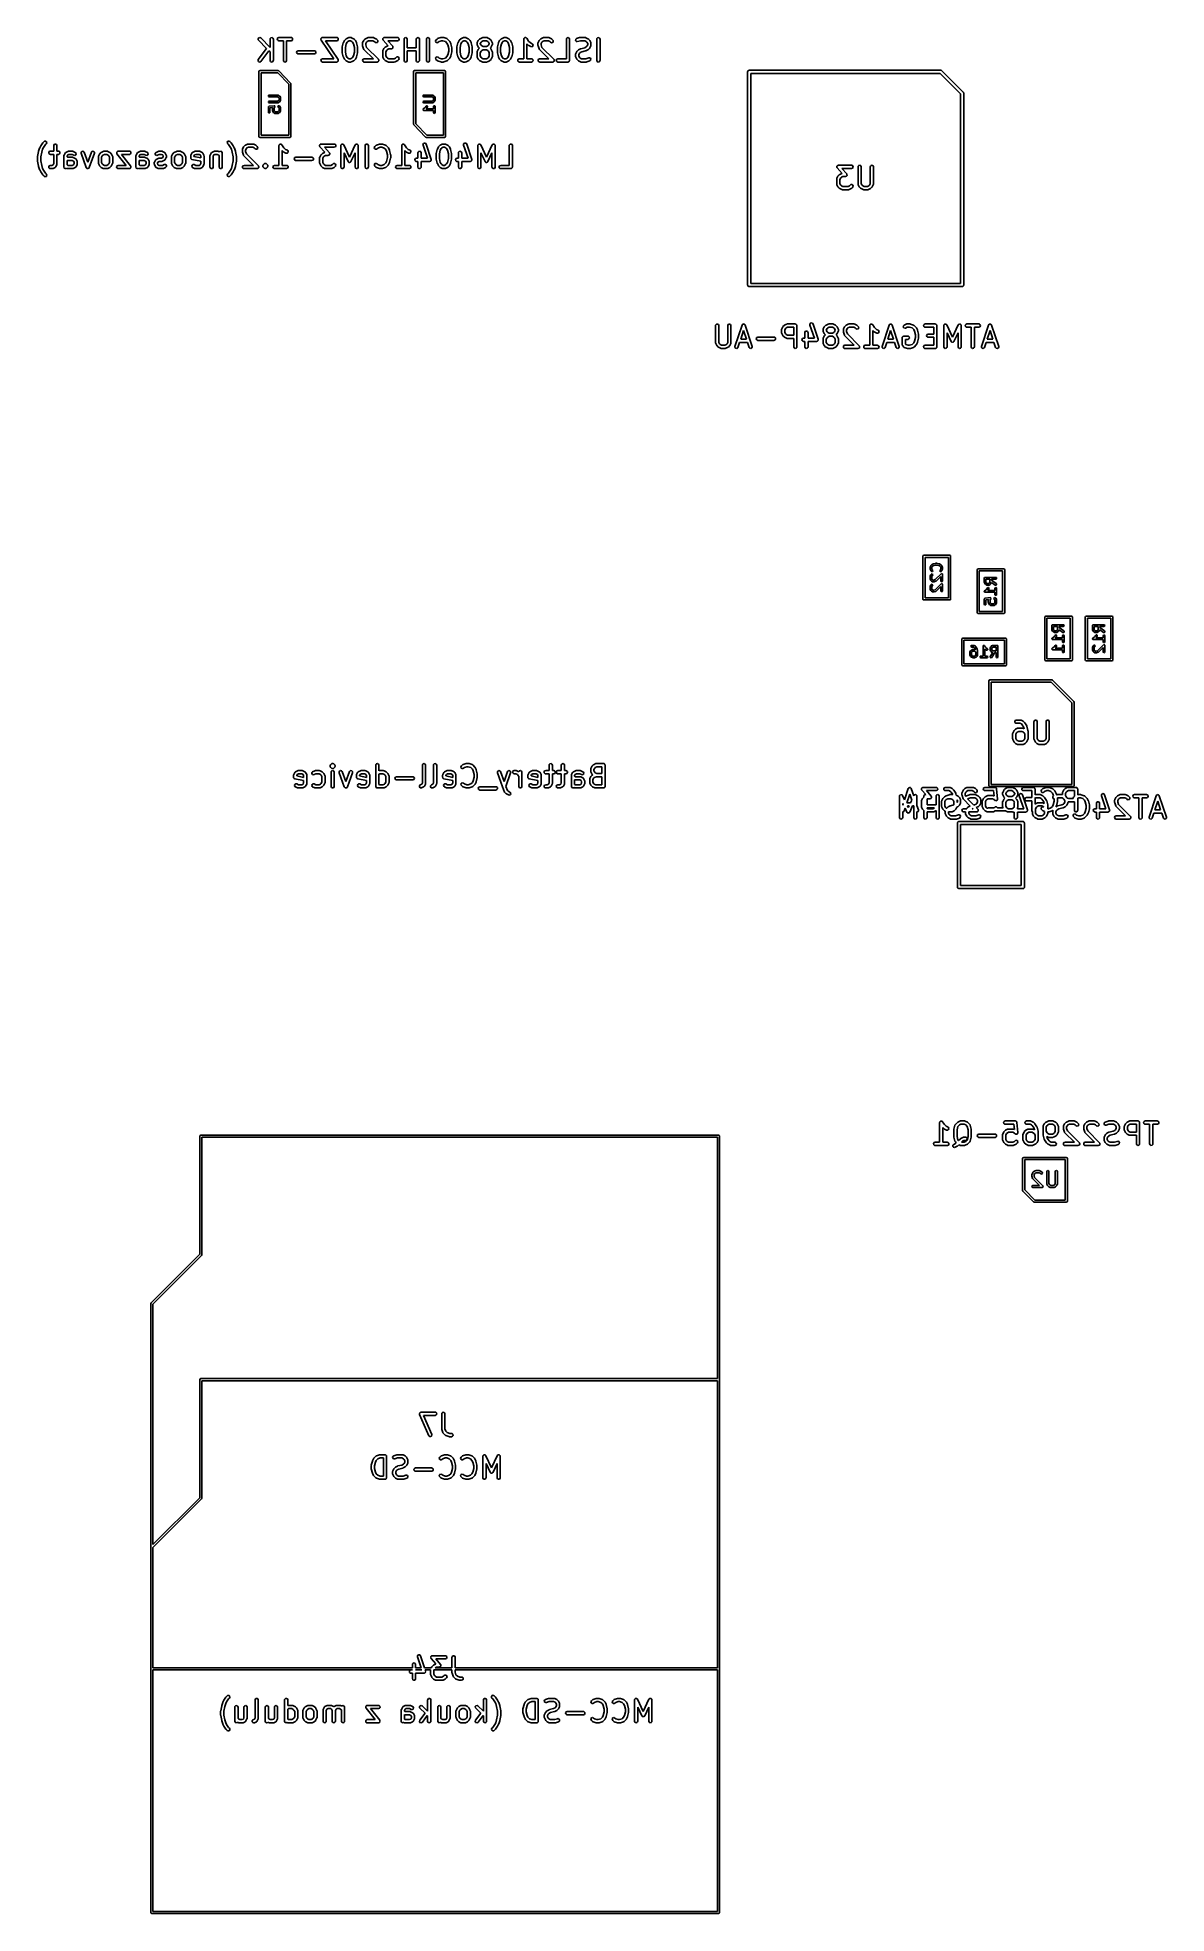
# Model space of a CAD drawing. Extents: x 0.71 to 2.8, y 0.02 to 3.49.
import ezdxf

# ---------------------------------------------------------------- set-up
doc = ezdxf.new("R2010")
doc.units = 0
doc.header["$MEASUREMENT"] = 0
doc.layers.add('BLACK', color=7, linetype='CONTINUOUS')

msp = doc.modelspace()

# ---------------------------------------------------------------- linework, layer by layer
at = {"layer": 'BLACK', "linetype": 'CONTINUOUS'}
for p, q in [((1.12062, 3.48315), (1.12178, 3.48481)), ((1.1208, 3.48114), (1.12062, 3.48315)), ((1.12139, 3.4803), (1.1208, 3.48114)), ((1.13645, 3.46524), (1.12139, 3.4803)), ((1.12178, 3.48481), (1.12373, 3.48533)), ((1.12373, 3.48533), (1.12556, 3.48448)), ((1.12556, 3.48448), (1.14302, 3.46702)), ((1.14302, 3.48239), (1.1432, 3.4834)), ((1.14302, 3.46702), (1.14302, 3.48239)), ((1.1432, 3.4834), (1.1445, 3.48495)), ((1.1445, 3.48495), (1.14649, 3.4853)), ((1.14649, 3.4853), (1.14824, 3.48429)), ((1.14824, 3.48429), (1.14893, 3.48239)), ((1.14893, 3.48239), (1.14893, 3.44302)), ((1.15619, 3.4829), (1.1572, 3.48465)), ((1.15654, 3.48091), (1.15619, 3.4829)), ((1.15809, 3.47961), (1.15654, 3.48091)), ((1.1572, 3.48465), (1.1591, 3.48534)), ((1.1591, 3.47944), (1.15809, 3.47961)), ((1.1591, 3.48534), (1.18159, 3.48534)), ((1.16739, 3.47944), (1.1591, 3.47944)), ((1.16739, 3.44302), (1.16739, 3.47944)), ((1.18159, 3.47944), (1.1733, 3.47944)), ((1.1733, 3.47944), (1.1733, 3.44302)), ((1.18159, 3.48534), (1.1826, 3.48516)), ((1.18349, 3.48013), (1.18159, 3.47944)), ((1.1826, 3.48516), (1.18415, 3.48387)), ((1.1845, 3.48188), (1.18349, 3.48013)), ((1.18415, 3.48387), (1.1845, 3.48188)), ((1.2368, 3.4829), (1.23702, 3.48327)), ((1.23691, 3.4823), (1.2368, 3.4829)), ((1.23684, 3.48169), (1.23691, 3.4823)), ((1.23714, 3.48102), (1.23684, 3.48169)), ((1.23702, 3.48327), (1.23707, 3.4837)), ((1.23707, 3.4837), (1.23751, 3.48412)), ((1.23716, 3.48091), (1.23714, 3.48102)), ((1.2372, 3.48087), (1.23716, 3.48091)), ((1.23726, 3.48075), (1.2372, 3.48087)), ((1.26044, 3.44597), (1.23726, 3.48075)), ((1.23751, 3.48412), (1.23781, 3.48465)), ((1.23781, 3.48465), (1.23822, 3.4848)), ((1.23822, 3.4848), (1.23853, 3.48509)), ((1.23853, 3.48509), (1.23914, 3.48513)), ((1.23914, 3.48513), (1.23971, 3.48534)), ((1.23971, 3.48534), (1.26596, 3.48534)), ((1.26596, 3.47944), (1.24523, 3.47944)), ((1.24523, 3.47944), (1.26842, 3.44466)), ((1.26596, 3.48534), (1.26697, 3.48516)), ((1.26786, 3.48013), (1.26596, 3.47944)), ((1.26697, 3.48516), (1.26852, 3.48387)), ((1.26887, 3.48188), (1.26786, 3.48013)), ((1.26852, 3.48387), (1.26887, 3.48188)), ((1.27613, 3.46739), (1.27623, 3.46797)), ((1.27613, 3.45802), (1.27613, 3.46739)), ((1.27622, 3.46811), (1.27809, 3.47561)), ((1.27623, 3.46797), (1.27622, 3.46811)), ((1.27809, 3.47561), (1.2783, 3.47607)), ((1.2783, 3.47607), (1.27832, 3.47621)), ((1.27832, 3.47621), (1.28019, 3.47996)), ((1.28019, 3.47996), (1.28072, 3.48067)), ((1.28072, 3.48067), (1.28074, 3.48073)), ((1.28074, 3.48073), (1.28262, 3.4826)), ((1.28374, 3.47386), (1.28204, 3.46703)), ((1.28204, 3.46703), (1.28204, 3.45838)), ((1.28262, 3.4826), (1.28334, 3.48311)), ((1.28334, 3.48311), (1.28339, 3.48316)), ((1.28339, 3.48316), (1.28714, 3.48503)), ((1.28526, 3.47689), (1.28374, 3.47386)), ((1.28646, 3.47809), (1.28526, 3.47689)), ((1.28915, 3.47944), (1.28646, 3.47809)), ((1.28714, 3.48503), (1.28812, 3.48532)), ((1.28812, 3.48532), (1.28829, 3.48528)), ((1.28829, 3.48528), (1.28846, 3.48534)), ((1.28846, 3.48534), (1.29221, 3.48534)), ((1.29151, 3.47944), (1.28915, 3.47944)), ((1.29421, 3.47809), (1.29151, 3.47944)), ((1.29221, 3.48534), (1.29322, 3.48516)), ((1.29322, 3.48516), (1.29335, 3.48505)), ((1.29335, 3.48505), (1.29353, 3.48503)), ((1.29353, 3.48503), (1.29728, 3.48316)), ((1.2954, 3.47689), (1.29421, 3.47809)), ((1.29692, 3.47386), (1.2954, 3.47689)), ((1.29863, 3.46703), (1.29692, 3.47386)), ((1.29728, 3.48316), (1.29798, 3.48263)), ((1.29798, 3.48263), (1.29804, 3.4826)), ((1.29804, 3.4826), (1.29992, 3.48073)), ((1.29863, 3.45838), (1.29863, 3.46703)), ((1.29992, 3.48073), (1.30042, 3.48)), ((1.30042, 3.48), (1.30047, 3.47996)), ((1.30047, 3.47996), (1.30235, 3.47621)), ((1.30235, 3.47621), (1.30249, 3.47572)), ((1.30249, 3.47572), (1.30257, 3.47561)), ((1.30257, 3.47561), (1.30444, 3.46811)), ((1.30444, 3.46811), (1.30449, 3.46752)), ((1.30449, 3.46752), (1.30453, 3.46739)), ((1.30453, 3.46739), (1.30453, 3.45802)), ((1.31362, 3.47489), (1.3138, 3.4759)), ((1.31362, 3.47114), (1.31362, 3.47489)), ((1.31365, 3.47108), (1.31362, 3.47114)), ((1.31378, 3.47021), (1.31365, 3.47108)), ((1.31565, 3.46458), (1.31378, 3.47021)), ((1.3138, 3.4759), (1.31392, 3.47604)), ((1.31392, 3.47604), (1.31394, 3.47621)), ((1.31394, 3.47621), (1.31581, 3.47996)), ((1.31581, 3.47996), (1.31634, 3.48067)), ((1.31634, 3.48067), (1.31636, 3.48073)), ((1.31636, 3.48073), (1.31824, 3.4826)), ((1.31824, 3.4826), (1.31896, 3.48311)), ((1.31896, 3.48311), (1.31901, 3.48316)), ((1.31901, 3.48316), (1.32276, 3.48503)), ((1.32088, 3.47689), (1.31953, 3.47419)), ((1.31953, 3.47419), (1.31953, 3.47162)), ((1.31953, 3.47162), (1.32103, 3.46711)), ((1.32208, 3.47809), (1.32088, 3.47689)), ((1.32103, 3.46711), (1.34304, 3.44511)), ((1.32477, 3.47944), (1.32208, 3.47809)), ((1.32276, 3.48503), (1.32374, 3.48532)), ((1.32374, 3.48532), (1.32391, 3.48528)), ((1.32391, 3.48528), (1.32408, 3.48534)), ((1.32408, 3.48534), (1.33345, 3.48534)), ((1.33275, 3.47944), (1.32477, 3.47944)), ((1.33545, 3.47809), (1.33275, 3.47944)), ((1.33345, 3.48534), (1.33446, 3.48516)), ((1.33446, 3.48516), (1.3346, 3.48505)), ((1.3346, 3.48505), (1.33477, 3.48503)), ((1.33477, 3.48503), (1.33852, 3.48316)), ((1.33699, 3.47655), (1.33545, 3.47809)), ((1.33882, 3.4757), (1.33699, 3.47655)), ((1.33852, 3.48316), (1.33923, 3.48263)), ((1.34077, 3.47622), (1.33882, 3.4757)), ((1.33923, 3.48263), (1.33929, 3.4826)), ((1.33929, 3.4826), (1.34116, 3.48073)), ((1.34193, 3.47788), (1.34077, 3.47622)), ((1.34116, 3.48073), (1.34175, 3.47989)), ((1.34175, 3.47989), (1.34193, 3.47788)), ((1.35116, 3.4829), (1.35128, 3.48311)), ((1.3513, 3.48212), (1.35116, 3.4829)), ((1.35128, 3.48334), (1.35178, 3.48396)), ((1.35128, 3.48311), (1.35128, 3.48334)), ((1.35132, 3.48132), (1.3513, 3.48212)), ((1.35149, 3.48103), (1.35132, 3.48132)), ((1.35152, 3.48091), (1.35149, 3.48103)), ((1.35162, 3.48082), (1.35152, 3.48091)), ((1.35185, 3.48044), (1.35162, 3.48082)), ((1.35178, 3.48396), (1.35217, 3.48465)), ((1.36082, 3.4702), (1.35185, 3.48044)), ((1.35217, 3.48465), (1.3524, 3.48473)), ((1.3524, 3.48473), (1.35254, 3.48492)), ((1.35254, 3.48492), (1.35332, 3.48507)), ((1.35332, 3.48507), (1.35407, 3.48534)), ((1.35386, 3.46573), (1.35573, 3.4676)), ((1.35407, 3.48534), (1.37844, 3.48534)), ((1.35573, 3.4676), (1.35646, 3.46811)), ((1.35646, 3.46811), (1.3565, 3.46816)), ((1.3565, 3.46816), (1.36025, 3.47003)), ((1.36025, 3.47003), (1.36082, 3.4702)), ((1.37844, 3.47944), (1.36058, 3.47944)), ((1.36058, 3.47944), (1.36942, 3.46934)), ((1.36942, 3.46934), (1.36965, 3.46896)), ((1.36999, 3.46644), (1.36949, 3.46582)), ((1.36965, 3.46896), (1.36975, 3.46887)), ((1.36975, 3.46887), (1.36977, 3.46875)), ((1.36977, 3.46875), (1.36995, 3.46846)), ((1.36995, 3.46846), (1.36997, 3.46766)), ((1.36997, 3.46766), (1.3701, 3.46688)), ((1.3701, 3.46688), (1.36999, 3.46667)), ((1.36999, 3.46667), (1.36999, 3.46644)), ((1.37844, 3.48534), (1.37945, 3.48516)), ((1.38034, 3.48013), (1.37844, 3.47944)), ((1.37945, 3.48516), (1.381, 3.48387)), ((1.38135, 3.48188), (1.38034, 3.48013)), ((1.381, 3.48387), (1.38135, 3.48188)), ((1.39049, 3.48239), (1.39067, 3.4834)), ((1.39049, 3.44302), (1.39049, 3.48239)), ((1.39067, 3.4834), (1.39197, 3.48495)), ((1.39197, 3.48495), (1.39396, 3.4853)), ((1.39396, 3.4853), (1.3957, 3.48429)), ((1.3957, 3.48429), (1.3964, 3.48239)), ((1.3964, 3.48239), (1.3964, 3.46659)), ((1.3964, 3.46659), (1.41299, 3.46659)), ((1.41299, 3.48239), (1.41317, 3.4834)), ((1.41299, 3.46659), (1.41299, 3.48239)), ((1.41317, 3.4834), (1.41446, 3.48495)), ((1.41446, 3.48495), (1.41645, 3.4853)), ((1.41645, 3.4853), (1.4182, 3.48429)), ((1.4182, 3.48429), (1.41889, 3.48239)), ((1.41889, 3.48239), (1.41889, 3.44302)), ((1.43174, 3.48239), (1.43191, 3.4834)), ((1.43174, 3.44302), (1.43174, 3.48239)), ((1.43191, 3.4834), (1.43321, 3.48495)), ((1.43321, 3.48495), (1.4352, 3.4853)), ((1.4352, 3.4853), (1.43695, 3.48429)), ((1.43695, 3.48429), (1.43764, 3.48239)), ((1.43764, 3.48239), (1.43764, 3.44302)), ((1.44862, 3.4789), (1.44947, 3.48073)), ((1.44914, 3.47695), (1.44862, 3.4789)), ((1.4508, 3.47579), (1.44914, 3.47695)), ((1.44947, 3.48073), (1.45135, 3.4826)), ((1.45281, 3.47596), (1.4508, 3.47579)), ((1.45135, 3.4826), (1.45219, 3.48319)), ((1.45219, 3.48319), (1.45236, 3.48321)), ((1.45236, 3.48321), (1.4525, 3.48332)), ((1.4525, 3.48332), (1.45813, 3.48519)), ((1.45365, 3.47655), (1.45281, 3.47596)), ((1.45503, 3.47793), (1.45365, 3.47655)), ((1.45954, 3.47944), (1.45503, 3.47793)), ((1.45813, 3.48519), (1.459, 3.48532)), ((1.459, 3.48532), (1.45906, 3.48534)), ((1.45906, 3.48534), (1.46281, 3.48534)), ((1.46233, 3.47944), (1.45954, 3.47944)), ((1.46684, 3.47793), (1.46233, 3.47944)), ((1.46281, 3.48534), (1.46368, 3.48519)), ((1.46368, 3.48519), (1.46374, 3.48519)), ((1.46374, 3.48519), (1.46937, 3.48332)), ((1.46976, 3.47502), (1.46684, 3.47793)), ((1.46937, 3.48332), (1.47027, 3.48283)), ((1.47127, 3.47198), (1.46976, 3.47502)), ((1.47027, 3.48283), (1.47036, 3.48268)), ((1.47036, 3.48268), (1.47052, 3.4826)), ((1.47052, 3.4826), (1.47427, 3.47885)), ((1.47298, 3.46515), (1.47127, 3.47198)), ((1.47427, 3.47885), (1.47478, 3.47813)), ((1.47478, 3.47813), (1.47482, 3.47809)), ((1.47482, 3.47809), (1.4767, 3.47434)), ((1.4767, 3.47434), (1.47684, 3.47385)), ((1.47684, 3.47385), (1.47692, 3.47373)), ((1.47692, 3.47373), (1.4788, 3.46623)), ((1.4788, 3.46623), (1.47884, 3.46564)), ((1.48798, 3.46739), (1.48808, 3.46797)), ((1.48798, 3.45802), (1.48798, 3.46739)), ((1.48807, 3.46811), (1.48994, 3.47561)), ((1.48808, 3.46797), (1.48807, 3.46811)), ((1.48994, 3.47561), (1.49015, 3.47607)), ((1.49015, 3.47607), (1.49016, 3.47621)), ((1.49016, 3.47621), (1.49204, 3.47996)), ((1.49204, 3.47996), (1.49257, 3.48067)), ((1.49257, 3.48067), (1.49259, 3.48073)), ((1.49259, 3.48073), (1.49447, 3.4826)), ((1.49559, 3.47386), (1.49388, 3.46703)), ((1.49388, 3.46703), (1.49388, 3.45838)), ((1.49447, 3.4826), (1.49519, 3.48311)), ((1.49519, 3.48311), (1.49523, 3.48316)), ((1.49523, 3.48316), (1.49898, 3.48503)), ((1.49711, 3.47689), (1.49559, 3.47386)), ((1.4983, 3.47809), (1.49711, 3.47689)), ((1.501, 3.47944), (1.4983, 3.47809)), ((1.49898, 3.48503), (1.49997, 3.48532)), ((1.49997, 3.48532), (1.50014, 3.48528)), ((1.50014, 3.48528), (1.5003, 3.48534)), ((1.5003, 3.48534), (1.50405, 3.48534)), ((1.50336, 3.47944), (1.501, 3.47944)), ((1.50605, 3.47809), (1.50336, 3.47944)), ((1.50405, 3.48534), (1.50506, 3.48516)), ((1.50506, 3.48516), (1.5052, 3.48505)), ((1.5052, 3.48505), (1.50537, 3.48503)), ((1.50537, 3.48503), (1.50912, 3.48316)), ((1.50725, 3.47689), (1.50605, 3.47809)), ((1.50877, 3.47386), (1.50725, 3.47689)), ((1.51048, 3.46703), (1.50877, 3.47386)), ((1.50912, 3.48316), (1.50983, 3.48263)), ((1.50983, 3.48263), (1.50989, 3.4826)), ((1.50989, 3.4826), (1.51177, 3.48073)), ((1.51048, 3.45838), (1.51048, 3.46703)), ((1.51177, 3.48073), (1.51227, 3.48)), ((1.51227, 3.48), (1.51232, 3.47996)), ((1.51232, 3.47996), (1.51419, 3.47621)), ((1.51419, 3.47621), (1.51434, 3.47572)), ((1.51434, 3.47572), (1.51442, 3.47561)), ((1.51442, 3.47561), (1.51629, 3.46811)), ((1.51629, 3.46811), (1.51633, 3.46752)), ((1.51633, 3.46752), (1.51638, 3.46739)), ((1.51638, 3.46739), (1.51638, 3.45802)), ((1.52547, 3.47489), (1.52565, 3.4759)), ((1.52547, 3.47302), (1.52547, 3.47489)), ((1.52553, 3.47285), (1.52547, 3.47302)), ((1.52549, 3.47268), (1.52553, 3.47285)), ((1.52579, 3.47169), (1.52549, 3.47268)), ((1.52565, 3.4759), (1.52576, 3.47604)), ((1.52576, 3.47604), (1.52579, 3.47621)), ((1.52579, 3.47621), (1.52766, 3.47996)), ((1.52766, 3.46795), (1.52579, 3.47169)), ((1.52766, 3.47996), (1.52819, 3.48067)), ((1.52771, 3.4679), (1.52766, 3.46795)), ((1.52821, 3.46718), (1.52771, 3.4679)), ((1.52819, 3.48067), (1.52821, 3.48073)), ((1.52821, 3.48073), (1.53009, 3.4826)), ((1.52987, 3.46552), (1.52821, 3.46718)), ((1.53009, 3.4826), (1.53081, 3.48311)), ((1.53081, 3.48311), (1.53086, 3.48316)), ((1.53086, 3.48316), (1.5346, 3.48503)), ((1.53273, 3.47689), (1.53138, 3.47419)), ((1.53138, 3.47419), (1.53138, 3.47371)), ((1.53138, 3.47371), (1.53273, 3.47101)), ((1.53392, 3.47809), (1.53273, 3.47689)), ((1.53273, 3.47101), (1.53392, 3.46982)), ((1.53662, 3.47944), (1.53392, 3.47809)), ((1.53392, 3.46982), (1.53662, 3.46847)), ((1.5346, 3.48503), (1.53559, 3.48532)), ((1.53559, 3.48532), (1.53576, 3.48528)), ((1.53576, 3.48528), (1.53593, 3.48534)), ((1.53593, 3.48534), (1.54342, 3.48534)), ((1.54273, 3.47944), (1.53662, 3.47944)), ((1.53662, 3.46847), (1.54273, 3.46847)), ((1.54542, 3.47809), (1.54273, 3.47944)), ((1.54273, 3.46847), (1.54542, 3.46982)), ((1.54342, 3.48534), (1.54443, 3.48516)), ((1.54443, 3.48516), (1.54457, 3.48505)), ((1.54457, 3.48505), (1.54474, 3.48503)), ((1.54474, 3.48503), (1.54849, 3.48316)), ((1.54662, 3.47689), (1.54542, 3.47809)), ((1.54542, 3.46982), (1.54662, 3.47101)), ((1.54797, 3.47419), (1.54662, 3.47689)), ((1.54662, 3.47101), (1.54797, 3.47371)), ((1.54797, 3.47371), (1.54797, 3.47419)), ((1.54849, 3.48316), (1.5492, 3.48263)), ((1.5492, 3.48263), (1.54926, 3.4826)), ((1.54926, 3.4826), (1.55114, 3.48073)), ((1.55114, 3.46718), (1.54947, 3.46552)), ((1.55114, 3.48073), (1.55164, 3.48)), ((1.55116, 3.46724), (1.55114, 3.46718)), ((1.55169, 3.46795), (1.55116, 3.46724)), ((1.55164, 3.48), (1.55169, 3.47996)), ((1.55169, 3.47996), (1.55356, 3.47621)), ((1.55356, 3.47169), (1.55169, 3.46795)), ((1.55356, 3.47621), (1.55386, 3.47523)), ((1.55358, 3.47187), (1.55356, 3.47169)), ((1.5537, 3.47201), (1.55358, 3.47187)), ((1.55388, 3.47302), (1.5537, 3.47201)), ((1.55386, 3.47523), (1.55382, 3.47506)), ((1.55382, 3.47506), (1.55388, 3.47489)), ((1.55388, 3.47489), (1.55388, 3.47302)), ((1.56297, 3.46739), (1.56307, 3.46797)), ((1.56297, 3.45802), (1.56297, 3.46739)), ((1.56306, 3.46811), (1.56493, 3.47561)), ((1.56307, 3.46797), (1.56306, 3.46811)), ((1.56493, 3.47561), (1.56514, 3.47607)), ((1.56514, 3.47607), (1.56516, 3.47621)), ((1.56516, 3.47621), (1.56703, 3.47996)), ((1.56703, 3.47996), (1.56756, 3.48067)), ((1.56756, 3.48067), (1.56758, 3.48073)), ((1.56758, 3.48073), (1.56946, 3.4826)), ((1.57058, 3.47386), (1.56887, 3.46703)), ((1.56887, 3.46703), (1.56887, 3.45838)), ((1.56946, 3.4826), (1.57018, 3.48311)), ((1.57018, 3.48311), (1.57023, 3.48316)), ((1.57023, 3.48316), (1.57397, 3.48503)), ((1.5721, 3.47689), (1.57058, 3.47386)), ((1.57329, 3.47809), (1.5721, 3.47689)), ((1.57599, 3.47944), (1.57329, 3.47809)), ((1.57397, 3.48503), (1.57496, 3.48532)), ((1.57496, 3.48532), (1.57513, 3.48528)), ((1.57513, 3.48528), (1.5753, 3.48534)), ((1.5753, 3.48534), (1.57904, 3.48534)), ((1.57835, 3.47944), (1.57599, 3.47944)), ((1.58105, 3.47809), (1.57835, 3.47944)), ((1.57904, 3.48534), (1.58005, 3.48516)), ((1.58005, 3.48516), (1.58019, 3.48505)), ((1.58019, 3.48505), (1.58037, 3.48503)), ((1.58037, 3.48503), (1.58411, 3.48316)), ((1.58224, 3.47689), (1.58105, 3.47809)), ((1.58376, 3.47386), (1.58224, 3.47689)), ((1.58547, 3.46703), (1.58376, 3.47386)), ((1.58411, 3.48316), (1.58482, 3.48263)), ((1.58482, 3.48263), (1.58488, 3.4826)), ((1.58488, 3.4826), (1.58676, 3.48073)), ((1.58547, 3.45838), (1.58547, 3.46703)), ((1.58676, 3.48073), (1.58726, 3.48)), ((1.58726, 3.48), (1.58731, 3.47996)), ((1.58731, 3.47996), (1.58918, 3.47621)), ((1.58918, 3.47621), (1.58933, 3.47572)), ((1.58933, 3.47572), (1.58941, 3.47561)), ((1.58941, 3.47561), (1.59128, 3.46811)), ((1.59128, 3.46811), (1.59132, 3.46752)), ((1.59132, 3.46752), (1.59137, 3.46739)), ((1.59137, 3.46739), (1.59137, 3.45802)), ((1.61171, 3.48239), (1.61189, 3.4834)), ((1.61171, 3.44597), (1.61171, 3.48239)), ((1.61189, 3.4834), (1.612, 3.48353)), ((1.612, 3.48353), (1.61202, 3.4837)), ((1.61202, 3.4837), (1.61264, 3.48429)), ((1.61264, 3.48429), (1.61319, 3.48495)), ((1.61319, 3.48495), (1.61336, 3.48498)), ((1.61336, 3.48498), (1.61348, 3.48509)), ((1.61348, 3.48509), (1.61433, 3.48515)), ((1.61433, 3.48515), (1.61518, 3.4853)), ((1.61518, 3.4853), (1.61533, 3.48521)), ((1.61533, 3.48521), (1.61549, 3.48522)), ((1.61549, 3.48522), (1.61619, 3.48472)), ((1.61619, 3.48472), (1.61693, 3.48429)), ((1.61693, 3.48429), (1.61699, 3.48413)), ((1.61699, 3.48413), (1.61712, 3.48403)), ((1.61712, 3.48403), (1.62071, 3.47865)), ((1.62008, 3.47093), (1.61762, 3.47339)), ((1.61762, 3.47339), (1.61762, 3.44597)), ((1.62013, 3.4709), (1.62008, 3.47093)), ((1.62084, 3.47037), (1.62013, 3.4709)), ((1.62071, 3.47865), (1.62391, 3.47544)), ((1.62459, 3.4685), (1.62084, 3.47037)), ((1.62391, 3.47544), (1.62723, 3.47378)), ((1.6266, 3.46827), (1.62459, 3.4685)), ((1.62829, 3.46938), (1.6266, 3.46827)), ((1.62723, 3.47378), (1.62806, 3.47317)), ((1.62806, 3.47317), (1.62886, 3.47132)), ((1.62886, 3.47132), (1.62829, 3.46938)), ((1.63796, 3.47489), (1.63814, 3.4759)), ((1.63796, 3.47114), (1.63796, 3.47489)), ((1.63798, 3.47108), (1.63796, 3.47114)), ((1.63811, 3.47021), (1.63798, 3.47108)), ((1.63999, 3.46458), (1.63811, 3.47021)), ((1.63814, 3.4759), (1.63825, 3.47604)), ((1.63825, 3.47604), (1.63827, 3.47621)), ((1.63827, 3.47621), (1.64015, 3.47996)), ((1.64015, 3.47996), (1.64067, 3.48067)), ((1.64067, 3.48067), (1.6407, 3.48073)), ((1.6407, 3.48073), (1.64257, 3.4826)), ((1.64257, 3.4826), (1.6433, 3.48311)), ((1.6433, 3.48311), (1.64334, 3.48316)), ((1.64334, 3.48316), (1.64709, 3.48503)), ((1.64521, 3.47689), (1.64386, 3.47419)), ((1.64386, 3.47419), (1.64386, 3.47162)), ((1.64386, 3.47162), (1.64537, 3.46711)), ((1.64641, 3.47809), (1.64521, 3.47689)), ((1.64537, 3.46711), (1.66737, 3.44511)), ((1.64911, 3.47944), (1.64641, 3.47809)), ((1.64709, 3.48503), (1.64807, 3.48532)), ((1.64807, 3.48532), (1.64825, 3.48528)), ((1.64825, 3.48528), (1.64841, 3.48534)), ((1.64841, 3.48534), (1.65778, 3.48534)), ((1.65709, 3.47944), (1.64911, 3.47944)), ((1.65979, 3.47809), (1.65709, 3.47944)), ((1.65778, 3.48534), (1.65879, 3.48516)), ((1.65879, 3.48516), (1.65893, 3.48505)), ((1.65893, 3.48505), (1.65911, 3.48503)), ((1.65911, 3.48503), (1.66285, 3.48316)), ((1.66132, 3.47655), (1.65979, 3.47809)), ((1.66315, 3.4757), (1.66132, 3.47655)), ((1.66285, 3.48316), (1.66356, 3.48263)), ((1.6651, 3.47622), (1.66315, 3.4757)), ((1.66356, 3.48263), (1.66362, 3.4826)), ((1.66362, 3.4826), (1.6655, 3.48073)), ((1.66626, 3.47788), (1.6651, 3.47622)), ((1.6655, 3.48073), (1.66609, 3.47989)), ((1.66609, 3.47989), (1.66626, 3.47788)), ((1.69045, 3.48239), (1.69063, 3.4834)), ((1.69045, 3.44597), (1.69045, 3.48239)), ((1.69063, 3.4834), (1.69193, 3.48495)), ((1.69193, 3.48495), (1.69392, 3.4853)), ((1.69392, 3.4853), (1.69567, 3.48429)), ((1.69567, 3.48429), (1.69636, 3.48239)), ((1.69636, 3.48239), (1.69636, 3.44302)), ((1.70736, 3.48008), (1.70776, 3.48206)), ((1.70832, 3.4783), (1.70736, 3.48008)), ((1.70776, 3.48206), (1.70934, 3.48332)), ((1.7102, 3.47756), (1.70832, 3.4783)), ((1.70934, 3.48332), (1.71497, 3.48519)), ((1.71121, 3.47771), (1.7102, 3.47756)), ((1.71638, 3.47944), (1.71121, 3.47771)), ((1.71497, 3.48519), (1.71584, 3.48532)), ((1.71584, 3.48532), (1.7159, 3.48534)), ((1.7159, 3.48534), (1.72528, 3.48534)), ((1.72458, 3.47944), (1.71638, 3.47944)), ((1.71706, 3.46463), (1.72425, 3.46643)), ((1.72425, 3.46643), (1.72728, 3.46794)), ((1.72728, 3.47809), (1.72458, 3.47944)), ((1.72528, 3.48534), (1.72629, 3.48516)), ((1.72629, 3.48516), (1.72642, 3.48505)), ((1.72642, 3.48505), (1.7266, 3.48503)), ((1.7266, 3.48503), (1.73035, 3.48316)), ((1.72847, 3.47689), (1.72728, 3.47809)), ((1.72728, 3.46794), (1.72847, 3.46914)), ((1.72982, 3.47419), (1.72847, 3.47689)), ((1.72847, 3.46914), (1.72982, 3.47184)), ((1.72982, 3.47184), (1.72982, 3.47419)), ((1.73035, 3.48316), (1.73106, 3.48263)), ((1.73106, 3.48263), (1.73111, 3.4826)), ((1.73111, 3.4826), (1.73299, 3.48073)), ((1.73299, 3.48073), (1.73349, 3.48)), ((1.73354, 3.46607), (1.73302, 3.46536)), ((1.73349, 3.48), (1.73354, 3.47996)), ((1.73354, 3.47996), (1.73542, 3.47621)), ((1.73542, 3.46982), (1.73354, 3.46607)), ((1.73542, 3.47621), (1.73571, 3.47523)), ((1.73544, 3.47), (1.73542, 3.46982)), ((1.73555, 3.47013), (1.73544, 3.47)), ((1.73573, 3.47114), (1.73555, 3.47013)), ((1.73571, 3.47523), (1.73567, 3.47506)), ((1.73567, 3.47506), (1.73573, 3.47489)), ((1.73573, 3.47489), (1.73573, 3.47114)), ((1.7467, 3.48239), (1.74687, 3.4834)), ((1.7467, 3.44302), (1.7467, 3.48239)), ((1.74687, 3.4834), (1.74817, 3.48495)), ((1.74817, 3.48495), (1.75016, 3.4853)), ((1.75016, 3.4853), (1.75191, 3.48429)), ((1.75191, 3.48429), (1.7526, 3.48239)), ((1.7526, 3.48239), (1.7526, 3.44302)), ((1.12053, 3.44286), (1.12111, 3.44479)), ((1.12132, 3.441), (1.12053, 3.44286)), ((1.12111, 3.44479), (1.13645, 3.46524)), ((1.12312, 3.44009), (1.12132, 3.441)), ((1.12509, 3.44055), (1.12312, 3.44009)), ((1.12584, 3.44125), (1.12509, 3.44055)), ((1.14067, 3.46102), (1.12584, 3.44125)), ((1.14302, 3.45867), (1.14067, 3.46102)), ((1.14302, 3.44302), (1.14302, 3.45867)), ((1.14371, 3.44112), (1.14302, 3.44302)), ((1.14546, 3.44011), (1.14371, 3.44112)), ((1.14745, 3.44046), (1.14546, 3.44011)), ((1.14875, 3.44201), (1.14745, 3.44046)), ((1.14893, 3.44302), (1.14875, 3.44201)), ((1.16808, 3.44112), (1.16739, 3.44302)), ((1.16983, 3.44011), (1.16808, 3.44112)), ((1.17182, 3.44046), (1.16983, 3.44011)), ((1.17312, 3.44201), (1.17182, 3.44046)), ((1.1733, 3.44302), (1.17312, 3.44201)), ((1.19181, 3.45853), (1.19282, 3.46028)), ((1.19216, 3.45654), (1.19181, 3.45853)), ((1.19371, 3.45524), (1.19216, 3.45654)), ((1.19282, 3.46028), (1.19472, 3.46097)), ((1.19472, 3.45506), (1.19371, 3.45524)), ((1.19472, 3.46097), (1.22471, 3.46097)), ((1.22471, 3.45506), (1.19472, 3.45506)), ((1.22471, 3.46097), (1.22572, 3.46079)), ((1.22661, 3.45576), (1.22471, 3.45506)), ((1.22572, 3.46079), (1.22727, 3.45949)), ((1.22762, 3.4575), (1.22661, 3.45576)), ((1.22727, 3.45949), (1.22762, 3.4575)), ((1.2368, 3.44353), (1.23781, 3.44528)), ((1.23716, 3.44154), (1.2368, 3.44353)), ((1.2387, 3.44024), (1.23716, 3.44154)), ((1.23781, 3.44528), (1.23971, 3.44597)), ((1.23971, 3.44007), (1.2387, 3.44024)), ((1.23971, 3.44597), (1.26044, 3.44597)), ((1.26596, 3.44007), (1.23971, 3.44007)), ((1.26653, 3.44028), (1.26596, 3.44007)), ((1.26715, 3.44032), (1.26653, 3.44028)), ((1.26745, 3.44061), (1.26715, 3.44032)), ((1.26786, 3.44076), (1.26745, 3.44061)), ((1.26816, 3.44129), (1.26786, 3.44076)), ((1.26861, 3.44171), (1.26816, 3.44129)), ((1.26842, 3.44466), (1.26847, 3.44453)), ((1.26847, 3.44453), (1.26852, 3.4445)), ((1.26852, 3.4445), (1.26854, 3.44438)), ((1.26854, 3.44438), (1.26883, 3.44372)), ((1.26865, 3.44214), (1.26861, 3.44171)), ((1.26887, 3.44251), (1.26865, 3.44214)), ((1.26883, 3.44372), (1.26876, 3.44311)), ((1.26876, 3.44311), (1.26887, 3.44251)), ((1.27618, 3.45789), (1.27613, 3.45802)), ((1.27622, 3.4573), (1.27618, 3.45789)), ((1.27809, 3.4498), (1.27622, 3.4573)), ((1.27817, 3.44969), (1.27809, 3.4498)), ((1.27832, 3.4492), (1.27817, 3.44969)), ((1.28019, 3.44545), (1.27832, 3.4492)), ((1.28024, 3.4454), (1.28019, 3.44545)), ((1.28074, 3.44468), (1.28024, 3.4454)), ((1.28262, 3.44281), (1.28074, 3.44468)), ((1.28204, 3.45838), (1.28374, 3.45155)), ((1.28268, 3.44278), (1.28262, 3.44281)), ((1.28339, 3.44225), (1.28268, 3.44278)), ((1.28714, 3.44038), (1.28339, 3.44225)), ((1.28374, 3.45155), (1.28526, 3.44852)), ((1.28526, 3.44852), (1.28646, 3.44732)), ((1.28646, 3.44732), (1.28915, 3.44597)), ((1.28731, 3.44036), (1.28714, 3.44038)), ((1.28745, 3.44024), (1.28731, 3.44036)), ((1.28846, 3.44007), (1.28745, 3.44024)), ((1.29221, 3.44007), (1.28846, 3.44007)), ((1.28915, 3.44597), (1.29151, 3.44597)), ((1.29151, 3.44597), (1.29421, 3.44732)), ((1.29237, 3.44013), (1.29221, 3.44007)), ((1.29254, 3.44009), (1.29237, 3.44013)), ((1.29353, 3.44038), (1.29254, 3.44009)), ((1.29728, 3.44225), (1.29353, 3.44038)), ((1.29421, 3.44732), (1.2954, 3.44852)), ((1.2954, 3.44852), (1.29692, 3.45155)), ((1.29692, 3.45155), (1.29863, 3.45838)), ((1.29732, 3.4423), (1.29728, 3.44225)), ((1.29804, 3.44281), (1.29732, 3.4423)), ((1.29992, 3.44468), (1.29804, 3.44281)), ((1.29994, 3.44474), (1.29992, 3.44468)), ((1.30047, 3.44545), (1.29994, 3.44474)), ((1.30235, 3.4492), (1.30047, 3.44545)), ((1.30236, 3.44934), (1.30235, 3.4492)), ((1.30257, 3.4498), (1.30236, 3.44934)), ((1.30444, 3.4573), (1.30257, 3.4498)), ((1.30453, 3.45802), (1.30443, 3.45744)), ((1.30443, 3.45744), (1.30444, 3.4573)), ((1.31367, 3.44353), (1.31468, 3.44528)), ((1.31402, 3.44154), (1.31367, 3.44353)), ((1.31557, 3.44024), (1.31402, 3.44154)), ((1.31468, 3.44528), (1.31658, 3.44597)), ((1.31658, 3.44007), (1.31557, 3.44024)), ((1.31576, 3.46444), (1.31565, 3.46458)), ((1.31578, 3.46427), (1.31576, 3.46444)), ((1.31636, 3.46343), (1.31578, 3.46427)), ((1.33382, 3.44597), (1.31636, 3.46343)), ((1.31658, 3.44597), (1.33382, 3.44597)), ((1.34095, 3.44007), (1.31658, 3.44007)), ((1.34178, 3.44037), (1.34095, 3.44007)), ((1.34264, 3.4406), (1.34178, 3.44037)), ((1.34272, 3.44071), (1.34264, 3.4406)), ((1.34285, 3.44076), (1.34272, 3.44071)), ((1.34329, 3.44153), (1.34285, 3.44076)), ((1.34304, 3.44511), (1.34341, 3.44458)), ((1.3438, 3.44225), (1.34329, 3.44153)), ((1.34341, 3.44458), (1.34351, 3.4445)), ((1.34351, 3.4445), (1.34352, 3.44442)), ((1.34352, 3.44442), (1.34363, 3.44427)), ((1.34363, 3.44427), (1.3437, 3.44338)), ((1.3437, 3.44338), (1.34386, 3.44251)), ((1.34386, 3.44251), (1.34379, 3.44239)), ((1.34379, 3.44239), (1.3438, 3.44225)), ((1.35112, 3.45989), (1.3513, 3.4609)), ((1.35112, 3.45052), (1.35112, 3.45989)), ((1.35118, 3.45035), (1.35112, 3.45052)), ((1.35114, 3.45018), (1.35118, 3.45035)), ((1.35143, 3.4492), (1.35114, 3.45018)), ((1.3513, 3.4609), (1.35141, 3.46104)), ((1.35141, 3.46104), (1.35143, 3.46121)), ((1.35143, 3.46121), (1.35331, 3.46496)), ((1.35331, 3.44545), (1.35143, 3.4492)), ((1.35331, 3.46496), (1.35383, 3.46567)), ((1.35335, 3.4454), (1.35331, 3.44545)), ((1.35386, 3.44468), (1.35335, 3.4454)), ((1.35383, 3.46567), (1.35386, 3.46573)), ((1.35573, 3.44281), (1.35386, 3.44468)), ((1.35579, 3.44278), (1.35573, 3.44281)), ((1.3565, 3.44225), (1.35579, 3.44278)), ((1.36025, 3.44038), (1.3565, 3.44225)), ((1.35837, 3.46189), (1.35703, 3.45919)), ((1.35703, 3.45919), (1.35703, 3.45122)), ((1.35703, 3.45122), (1.35837, 3.44852)), ((1.35957, 3.46309), (1.35837, 3.46189)), ((1.35837, 3.44852), (1.35957, 3.44732)), ((1.36227, 3.46444), (1.35957, 3.46309)), ((1.35957, 3.44732), (1.36227, 3.44597)), ((1.36043, 3.44036), (1.36025, 3.44038)), ((1.36056, 3.44024), (1.36043, 3.44036)), ((1.36157, 3.44007), (1.36056, 3.44024)), ((1.37282, 3.44007), (1.36157, 3.44007)), ((1.3672, 3.46444), (1.36227, 3.46444)), ((1.36227, 3.44597), (1.37212, 3.44597)), ((1.36794, 3.46471), (1.3672, 3.46444)), ((1.36873, 3.46486), (1.36794, 3.46471)), ((1.36887, 3.46505), (1.36873, 3.46486)), ((1.36909, 3.46513), (1.36887, 3.46505)), ((1.36949, 3.46582), (1.36909, 3.46513)), ((1.37212, 3.44597), (1.37482, 3.44732)), ((1.37299, 3.44013), (1.37282, 3.44007)), ((1.37316, 3.44009), (1.37299, 3.44013)), ((1.37414, 3.44038), (1.37316, 3.44009)), ((1.37789, 3.44225), (1.37414, 3.44038)), ((1.37482, 3.44732), (1.37636, 3.44886)), ((1.37636, 3.44886), (1.3772, 3.44944)), ((1.3772, 3.44944), (1.37921, 3.44962)), ((1.37793, 3.4423), (1.37789, 3.44225)), ((1.37866, 3.44281), (1.37793, 3.4423)), ((1.38053, 3.44468), (1.37866, 3.44281)), ((1.37921, 3.44962), (1.38086, 3.44846)), ((1.38139, 3.44651), (1.38053, 3.44468)), ((1.38086, 3.44846), (1.38139, 3.44651)), ((1.39118, 3.44112), (1.39049, 3.44302)), ((1.39293, 3.44011), (1.39118, 3.44112)), ((1.39492, 3.44046), (1.39293, 3.44011)), ((1.39622, 3.44201), (1.39492, 3.44046)), ((1.3964, 3.44302), (1.39622, 3.44201)), ((1.41299, 3.46069), (1.3964, 3.46069)), ((1.3964, 3.46069), (1.3964, 3.44302)), ((1.41299, 3.44302), (1.41299, 3.46069)), ((1.41368, 3.44112), (1.41299, 3.44302)), ((1.41543, 3.44011), (1.41368, 3.44112)), ((1.41742, 3.44046), (1.41543, 3.44011)), ((1.41871, 3.44201), (1.41742, 3.44046)), ((1.41889, 3.44302), (1.41871, 3.44201)), ((1.43243, 3.44112), (1.43174, 3.44302)), ((1.43418, 3.44011), (1.43243, 3.44112)), ((1.43616, 3.44046), (1.43418, 3.44011)), ((1.43746, 3.44201), (1.43616, 3.44046)), ((1.43764, 3.44302), (1.43746, 3.44201)), ((1.44871, 3.44753), (1.44987, 3.44919)), ((1.44888, 3.44552), (1.44871, 3.44753)), ((1.44947, 3.44468), (1.44888, 3.44552)), ((1.45135, 3.44281), (1.44947, 3.44468)), ((1.44987, 3.44919), (1.45182, 3.44971)), ((1.45151, 3.44273), (1.45135, 3.44281)), ((1.4516, 3.44258), (1.45151, 3.44273)), ((1.4525, 3.44209), (1.4516, 3.44258)), ((1.45182, 3.44971), (1.45365, 3.44886)), ((1.45813, 3.44022), (1.4525, 3.44209)), ((1.45365, 3.44886), (1.45503, 3.44747)), ((1.45503, 3.44747), (1.45954, 3.44597)), ((1.45819, 3.44022), (1.45813, 3.44022)), ((1.45906, 3.44007), (1.45819, 3.44022)), ((1.46281, 3.44007), (1.45906, 3.44007)), ((1.45954, 3.44597), (1.46233, 3.44597)), ((1.46233, 3.44597), (1.46684, 3.44747)), ((1.46287, 3.44009), (1.46281, 3.44007)), ((1.46374, 3.44022), (1.46287, 3.44009)), ((1.46937, 3.44209), (1.46374, 3.44022)), ((1.46684, 3.44747), (1.46976, 3.45039)), ((1.46951, 3.4422), (1.46937, 3.44209)), ((1.46968, 3.44222), (1.46951, 3.4422)), ((1.47052, 3.44281), (1.46968, 3.44222)), ((1.46976, 3.45039), (1.47127, 3.45342)), ((1.47427, 3.44656), (1.47052, 3.44281)), ((1.47127, 3.45342), (1.47298, 3.46026)), ((1.47298, 3.46026), (1.47298, 3.46515)), ((1.4743, 3.44661), (1.47427, 3.44656)), ((1.47482, 3.44732), (1.4743, 3.44661)), ((1.4767, 3.45107), (1.47482, 3.44732)), ((1.47671, 3.45121), (1.4767, 3.45107)), ((1.47692, 3.45168), (1.47671, 3.45121)), ((1.4788, 3.45918), (1.47692, 3.45168)), ((1.47889, 3.45989), (1.47878, 3.45931)), ((1.47878, 3.45931), (1.4788, 3.45918)), ((1.47884, 3.46564), (1.47889, 3.46552)), ((1.47889, 3.46552), (1.47889, 3.45989)), ((1.48802, 3.45789), (1.48798, 3.45802)), ((1.48807, 3.4573), (1.48802, 3.45789)), ((1.48994, 3.4498), (1.48807, 3.4573)), ((1.49002, 3.44969), (1.48994, 3.4498)), ((1.49016, 3.4492), (1.49002, 3.44969)), ((1.49204, 3.44545), (1.49016, 3.4492)), ((1.49209, 3.4454), (1.49204, 3.44545)), ((1.49259, 3.44468), (1.49209, 3.4454)), ((1.49447, 3.44281), (1.49259, 3.44468)), ((1.49388, 3.45838), (1.49559, 3.45155)), ((1.49453, 3.44278), (1.49447, 3.44281)), ((1.49523, 3.44225), (1.49453, 3.44278)), ((1.49898, 3.44038), (1.49523, 3.44225)), ((1.49559, 3.45155), (1.49711, 3.44852)), ((1.49711, 3.44852), (1.4983, 3.44732)), ((1.4983, 3.44732), (1.501, 3.44597)), ((1.49916, 3.44036), (1.49898, 3.44038)), ((1.49929, 3.44024), (1.49916, 3.44036)), ((1.5003, 3.44007), (1.49929, 3.44024)), ((1.50405, 3.44007), (1.5003, 3.44007)), ((1.501, 3.44597), (1.50336, 3.44597)), ((1.50336, 3.44597), (1.50605, 3.44732)), ((1.50422, 3.44013), (1.50405, 3.44007)), ((1.50439, 3.44009), (1.50422, 3.44013)), ((1.50537, 3.44038), (1.50439, 3.44009)), ((1.50912, 3.44225), (1.50537, 3.44038)), ((1.50605, 3.44732), (1.50725, 3.44852)), ((1.50725, 3.44852), (1.50877, 3.45155)), ((1.50877, 3.45155), (1.51048, 3.45838)), ((1.50917, 3.4423), (1.50912, 3.44225)), ((1.50989, 3.44281), (1.50917, 3.4423)), ((1.51177, 3.44468), (1.50989, 3.44281)), ((1.51179, 3.44474), (1.51177, 3.44468)), ((1.51232, 3.44545), (1.51179, 3.44474)), ((1.51419, 3.4492), (1.51232, 3.44545)), ((1.51421, 3.44934), (1.51419, 3.4492)), ((1.51442, 3.4498), (1.51421, 3.44934)), ((1.51629, 3.4573), (1.51442, 3.4498)), ((1.51638, 3.45802), (1.51628, 3.45744)), ((1.51628, 3.45744), (1.51629, 3.4573)), ((1.52547, 3.45802), (1.52565, 3.45903)), ((1.52547, 3.45052), (1.52547, 3.45802)), ((1.52553, 3.45035), (1.52547, 3.45052)), ((1.52549, 3.45018), (1.52553, 3.45035)), ((1.52579, 3.4492), (1.52549, 3.45018)), ((1.52565, 3.45903), (1.52576, 3.45916)), ((1.52576, 3.45916), (1.52579, 3.45934)), ((1.52579, 3.45934), (1.52766, 3.46309)), ((1.52766, 3.44545), (1.52579, 3.4492)), ((1.52766, 3.46309), (1.52819, 3.4638)), ((1.52771, 3.4454), (1.52766, 3.44545)), ((1.52821, 3.44468), (1.52771, 3.4454)), ((1.52819, 3.4638), (1.52821, 3.46385)), ((1.52821, 3.46385), (1.52987, 3.46552)), ((1.53009, 3.44281), (1.52821, 3.44468)), ((1.53015, 3.44278), (1.53009, 3.44281)), ((1.53086, 3.44225), (1.53015, 3.44278)), ((1.5346, 3.44038), (1.53086, 3.44225)), ((1.53273, 3.46002), (1.53138, 3.45732)), ((1.53138, 3.45732), (1.53138, 3.45122)), ((1.53138, 3.45122), (1.53273, 3.44852)), ((1.53392, 3.46121), (1.53273, 3.46002)), ((1.53273, 3.44852), (1.53392, 3.44732)), ((1.53662, 3.46256), (1.53392, 3.46121)), ((1.53392, 3.44732), (1.53662, 3.44597)), ((1.53478, 3.44036), (1.5346, 3.44038)), ((1.53492, 3.44024), (1.53478, 3.44036)), ((1.53593, 3.44007), (1.53492, 3.44024)), ((1.54342, 3.44007), (1.53593, 3.44007)), ((1.54273, 3.46256), (1.53662, 3.46256)), ((1.53662, 3.44597), (1.54273, 3.44597)), ((1.54542, 3.46121), (1.54273, 3.46256)), ((1.54273, 3.44597), (1.54542, 3.44732)), ((1.54359, 3.44013), (1.54342, 3.44007)), ((1.54376, 3.44009), (1.54359, 3.44013)), ((1.54474, 3.44038), (1.54376, 3.44009)), ((1.54849, 3.44225), (1.54474, 3.44038)), ((1.54662, 3.46002), (1.54542, 3.46121)), ((1.54542, 3.44732), (1.54662, 3.44852)), ((1.54797, 3.45732), (1.54662, 3.46002)), ((1.54662, 3.44852), (1.54797, 3.45122)), ((1.54797, 3.45122), (1.54797, 3.45732)), ((1.54854, 3.4423), (1.54849, 3.44225)), ((1.54926, 3.44281), (1.54854, 3.4423)), ((1.55114, 3.44468), (1.54926, 3.44281)), ((1.54947, 3.46552), (1.55114, 3.46385)), ((1.55114, 3.46385), (1.55164, 3.46313)), ((1.55116, 3.44474), (1.55114, 3.44468)), ((1.55169, 3.44545), (1.55116, 3.44474)), ((1.55164, 3.46313), (1.55169, 3.46309)), ((1.55169, 3.46309), (1.55356, 3.45934)), ((1.55356, 3.4492), (1.55169, 3.44545)), ((1.55356, 3.45934), (1.55386, 3.45835)), ((1.55358, 3.44937), (1.55356, 3.4492)), ((1.5537, 3.44951), (1.55358, 3.44937)), ((1.55388, 3.45052), (1.5537, 3.44951)), ((1.55386, 3.45835), (1.55382, 3.45818)), ((1.55382, 3.45818), (1.55388, 3.45802)), ((1.55388, 3.45802), (1.55388, 3.45052)), ((1.56302, 3.45789), (1.56297, 3.45802)), ((1.56306, 3.4573), (1.56302, 3.45789)), ((1.56493, 3.4498), (1.56306, 3.4573)), ((1.56501, 3.44969), (1.56493, 3.4498)), ((1.56516, 3.4492), (1.56501, 3.44969)), ((1.56703, 3.44545), (1.56516, 3.4492)), ((1.56708, 3.4454), (1.56703, 3.44545)), ((1.56758, 3.44468), (1.56708, 3.4454)), ((1.56946, 3.44281), (1.56758, 3.44468)), ((1.56887, 3.45838), (1.57058, 3.45155)), ((1.56952, 3.44278), (1.56946, 3.44281)), ((1.57023, 3.44225), (1.56952, 3.44278)), ((1.57397, 3.44038), (1.57023, 3.44225)), ((1.57058, 3.45155), (1.5721, 3.44852)), ((1.5721, 3.44852), (1.57329, 3.44732)), ((1.57329, 3.44732), (1.57599, 3.44597)), ((1.57415, 3.44036), (1.57397, 3.44038)), ((1.57429, 3.44024), (1.57415, 3.44036)), ((1.5753, 3.44007), (1.57429, 3.44024)), ((1.57904, 3.44007), (1.5753, 3.44007)), ((1.57599, 3.44597), (1.57835, 3.44597)), ((1.57835, 3.44597), (1.58105, 3.44732)), ((1.57921, 3.44013), (1.57904, 3.44007)), ((1.57938, 3.44009), (1.57921, 3.44013)), ((1.58037, 3.44038), (1.57938, 3.44009)), ((1.58411, 3.44225), (1.58037, 3.44038)), ((1.58105, 3.44732), (1.58224, 3.44852)), ((1.58224, 3.44852), (1.58376, 3.45155)), ((1.58376, 3.45155), (1.58547, 3.45838)), ((1.58416, 3.4423), (1.58411, 3.44225)), ((1.58488, 3.44281), (1.58416, 3.4423)), ((1.58676, 3.44468), (1.58488, 3.44281)), ((1.58678, 3.44474), (1.58676, 3.44468)), ((1.58731, 3.44545), (1.58678, 3.44474)), ((1.58918, 3.4492), (1.58731, 3.44545)), ((1.5892, 3.44934), (1.58918, 3.4492)), ((1.58941, 3.4498), (1.5892, 3.44934)), ((1.59128, 3.4573), (1.58941, 3.4498)), ((1.59137, 3.45802), (1.59127, 3.45744)), ((1.59127, 3.45744), (1.59128, 3.4573)), ((1.60051, 3.44353), (1.60152, 3.44528)), ((1.60086, 3.44154), (1.60051, 3.44353)), ((1.60241, 3.44024), (1.60086, 3.44154)), ((1.60152, 3.44528), (1.60342, 3.44597)), ((1.60342, 3.44007), (1.60241, 3.44024)), ((1.60342, 3.44597), (1.61171, 3.44597)), ((1.62591, 3.44007), (1.60342, 3.44007)), ((1.61762, 3.44597), (1.62591, 3.44597)), ((1.62591, 3.44597), (1.62692, 3.44579)), ((1.62781, 3.44076), (1.62591, 3.44007)), ((1.62692, 3.44579), (1.62847, 3.4445)), ((1.62882, 3.44251), (1.62781, 3.44076)), ((1.62847, 3.4445), (1.62882, 3.44251)), ((1.638, 3.44353), (1.63901, 3.44528)), ((1.63835, 3.44154), (1.638, 3.44353)), ((1.6399, 3.44024), (1.63835, 3.44154)), ((1.63901, 3.44528), (1.64091, 3.44597)), ((1.64091, 3.44007), (1.6399, 3.44024)), ((1.6401, 3.46444), (1.63999, 3.46458)), ((1.64011, 3.46427), (1.6401, 3.46444)), ((1.6407, 3.46343), (1.64011, 3.46427)), ((1.65816, 3.44597), (1.6407, 3.46343)), ((1.64091, 3.44597), (1.65816, 3.44597)), ((1.66528, 3.44007), (1.64091, 3.44007)), ((1.66612, 3.44037), (1.66528, 3.44007)), ((1.66698, 3.4406), (1.66612, 3.44037)), ((1.66706, 3.44071), (1.66698, 3.4406)), ((1.66718, 3.44076), (1.66706, 3.44071)), ((1.66763, 3.44153), (1.66718, 3.44076)), ((1.66737, 3.44511), (1.66774, 3.44458)), ((1.66814, 3.44225), (1.66763, 3.44153)), ((1.66774, 3.44458), (1.66784, 3.4445)), ((1.66784, 3.4445), (1.66785, 3.44442)), ((1.66785, 3.44442), (1.66796, 3.44427)), ((1.66796, 3.44427), (1.66804, 3.44338)), ((1.66804, 3.44338), (1.66819, 3.44251)), ((1.66819, 3.44251), (1.66812, 3.44239)), ((1.66812, 3.44239), (1.66814, 3.44225)), ((1.67175, 3.44353), (1.67276, 3.44528)), ((1.6721, 3.44154), (1.67175, 3.44353)), ((1.67365, 3.44024), (1.6721, 3.44154)), ((1.67276, 3.44528), (1.67466, 3.44597)), ((1.67466, 3.44007), (1.67365, 3.44024)), ((1.67466, 3.44597), (1.69045, 3.44597)), ((1.69341, 3.44007), (1.67466, 3.44007)), ((1.69413, 3.44033), (1.69341, 3.44007)), ((1.69488, 3.44046), (1.69413, 3.44033)), ((1.69505, 3.44067), (1.69488, 3.44046)), ((1.6953, 3.44076), (1.69505, 3.44067)), ((1.69569, 3.44142), (1.6953, 3.44076)), ((1.69618, 3.44201), (1.69569, 3.44142)), ((1.69625, 3.44239), (1.69618, 3.44201)), ((1.69631, 3.44251), (1.69625, 3.44239)), ((1.69636, 3.44302), (1.69629, 3.44264)), ((1.69629, 3.44264), (1.69631, 3.44251)), ((1.70733, 3.45427), (1.7075, 3.45528)), ((1.70733, 3.45052), (1.70733, 3.45427)), ((1.70739, 3.45035), (1.70733, 3.45052)), ((1.70734, 3.45018), (1.70739, 3.45035)), ((1.70764, 3.4492), (1.70734, 3.45018)), ((1.7075, 3.45528), (1.70762, 3.45541)), ((1.70762, 3.45541), (1.70764, 3.45559)), ((1.70764, 3.45559), (1.70951, 3.45934)), ((1.70951, 3.44545), (1.70764, 3.4492)), ((1.70951, 3.45934), (1.71004, 3.46005)), ((1.70956, 3.4454), (1.70951, 3.44545)), ((1.71007, 3.44468), (1.70956, 3.4454)), ((1.71004, 3.46005), (1.71007, 3.4601)), ((1.71007, 3.4601), (1.71194, 3.46198)), ((1.71194, 3.44281), (1.71007, 3.44468)), ((1.71194, 3.46198), (1.71266, 3.46249)), ((1.712, 3.44278), (1.71194, 3.44281)), ((1.71271, 3.44225), (1.712, 3.44278)), ((1.71266, 3.46249), (1.71271, 3.46253)), ((1.71271, 3.46253), (1.71646, 3.46441)), ((1.71646, 3.44038), (1.71271, 3.44225)), ((1.71458, 3.45627), (1.71323, 3.45357)), ((1.71323, 3.45357), (1.71323, 3.45122)), ((1.71323, 3.45122), (1.71458, 3.44852)), ((1.71578, 3.45747), (1.71458, 3.45627)), ((1.71458, 3.44852), (1.71578, 3.44732)), ((1.71881, 3.45898), (1.71578, 3.45747)), ((1.71578, 3.44732), (1.71847, 3.44597)), ((1.71646, 3.46441), (1.71695, 3.46455)), ((1.71663, 3.44036), (1.71646, 3.44038)), ((1.71677, 3.44024), (1.71663, 3.44036)), ((1.71778, 3.44007), (1.71677, 3.44024)), ((1.71695, 3.46455), (1.71706, 3.46463)), ((1.72715, 3.44007), (1.71778, 3.44007)), ((1.71847, 3.44597), (1.72667, 3.44597)), ((1.72599, 3.46078), (1.71881, 3.45898)), ((1.72611, 3.46086), (1.72599, 3.46078)), ((1.7266, 3.461), (1.72611, 3.46086)), ((1.73035, 3.46288), (1.7266, 3.461)), ((1.72667, 3.44597), (1.73184, 3.44769)), ((1.72721, 3.44009), (1.72715, 3.44007)), ((1.72808, 3.44022), (1.72721, 3.44009)), ((1.73371, 3.44209), (1.72808, 3.44022)), ((1.73039, 3.46292), (1.73035, 3.46288)), ((1.73111, 3.46343), (1.73039, 3.46292)), ((1.73299, 3.4653), (1.73111, 3.46343)), ((1.73184, 3.44769), (1.73286, 3.44785)), ((1.73286, 3.44785), (1.73473, 3.4471)), ((1.73302, 3.46536), (1.73299, 3.4653)), ((1.73529, 3.44335), (1.73371, 3.44209)), ((1.73473, 3.4471), (1.7357, 3.44533)), ((1.7357, 3.44533), (1.73529, 3.44335)), ((1.74739, 3.44112), (1.7467, 3.44302)), ((1.74914, 3.44011), (1.74739, 3.44112)), ((1.75112, 3.44046), (1.74914, 3.44011)), ((1.75242, 3.44201), (1.75112, 3.44046)), ((1.7526, 3.44302), (1.75242, 3.44201)), ((1.12234, 3.42234), (1.12292, 3.42373)), ((1.12234, 3.30266), (1.12234, 3.42234)), ((1.12292, 3.42373), (1.12431, 3.42431)), ((1.12431, 3.42431), (1.15778, 3.42431)), ((1.12628, 3.42037), (1.12628, 3.30463)), ((1.15694, 3.42037), (1.12628, 3.42037)), ((1.17746, 3.39911), (1.15694, 3.42037)), ((1.15778, 3.42431), (1.15779, 3.4243)), ((1.15779, 3.4243), (1.15781, 3.42431)), ((1.15781, 3.42431), (1.15849, 3.42402)), ((1.15849, 3.42402), (1.15917, 3.42373)), ((1.15917, 3.42373), (1.15917, 3.42372)), ((1.15917, 3.42372), (1.15919, 3.42371)), ((1.15919, 3.42371), (1.18085, 3.40127)), ((1.17746, 3.30463), (1.17746, 3.39911)), ((1.18085, 3.40127), (1.18112, 3.40058)), ((1.18112, 3.40058), (1.1814, 3.3999)), ((1.1814, 3.3999), (1.1814, 3.30344)), ((1.40797, 3.42234), (1.40855, 3.42373)), ((1.40814, 3.42195), (1.40797, 3.42234)), ((1.40797, 3.42156), (1.40814, 3.42195)), ((1.40797, 3.3251), (1.40797, 3.42156)), ((1.40855, 3.42373), (1.40994, 3.42431)), ((1.40994, 3.42431), (1.46506, 3.42431)), ((1.41191, 3.42037), (1.41191, 3.32589)), ((1.46309, 3.42037), (1.41191, 3.42037)), ((1.46309, 3.30463), (1.46309, 3.42037)), ((1.46506, 3.42431), (1.46645, 3.42373)), ((1.46645, 3.42373), (1.46703, 3.42234)), ((1.46703, 3.42234), (1.46703, 3.30266)), ((2.0252, 3.42185), (2.02526, 3.42223)), ((2.0252, 3.02815), (2.0252, 3.42185)), ((2.02524, 3.42236), (2.02531, 3.42248)), ((2.02526, 3.42223), (2.02524, 3.42236)), ((2.02531, 3.42248), (2.02537, 3.42286)), ((2.02537, 3.42286), (2.02587, 3.42345)), ((2.02587, 3.42345), (2.02625, 3.42411)), ((2.02625, 3.42411), (2.0265, 3.4242)), ((2.0265, 3.4242), (2.02667, 3.42441)), ((2.02667, 3.42441), (2.02743, 3.42454)), ((2.02743, 3.42454), (2.02815, 3.4248)), ((2.02815, 3.4248), (2.38248, 3.4248)), ((2.0311, 3.4189), (2.0311, 3.0311)), ((2.38126, 3.4189), (2.0311, 3.4189)), ((2.4189, 3.38126), (2.38126, 3.4189)), ((2.38248, 3.4248), (2.38266, 3.42477)), ((2.38266, 3.42477), (2.38274, 3.42479)), ((2.38274, 3.42479), (2.38286, 3.42474)), ((2.38286, 3.42474), (2.38349, 3.42463)), ((2.38349, 3.42463), (2.38398, 3.42421)), ((2.38398, 3.42421), (2.38457, 3.42394)), ((2.38457, 3.42394), (2.42394, 3.38457)), ((1.13966, 3.3775), (1.14009, 3.37854)), ((1.14009, 3.37645), (1.13966, 3.3775)), ((1.13966, 3.36625), (1.14009, 3.36729)), ((1.14009, 3.36521), (1.13966, 3.36625)), ((1.14009, 3.37854), (1.14114, 3.37897)), ((1.14114, 3.37602), (1.14009, 3.37645)), ((1.14009, 3.36729), (1.14114, 3.36773)), ((1.14114, 3.36477), (1.14009, 3.36521)), ((1.14114, 3.37897), (1.15707, 3.37897)), ((1.15673, 3.37602), (1.14114, 3.37602)), ((1.14114, 3.36773), (1.15673, 3.36773)), ((1.15707, 3.36477), (1.14114, 3.36477)), ((1.15807, 3.37535), (1.15673, 3.37602)), ((1.15673, 3.36773), (1.15807, 3.3684)), ((1.15707, 3.37897), (1.15739, 3.37884)), ((1.15739, 3.3649), (1.15707, 3.36477)), ((1.15739, 3.37884), (1.15773, 3.37882)), ((1.15773, 3.36493), (1.15739, 3.3649)), ((1.15773, 3.37882), (1.15961, 3.37788)), ((1.15961, 3.36587), (1.15773, 3.36493)), ((1.15867, 3.37475), (1.15807, 3.37535)), ((1.15807, 3.3684), (1.15867, 3.369)), ((1.15935, 3.3734), (1.15867, 3.37475)), ((1.15867, 3.369), (1.15935, 3.37035)), ((1.15935, 3.37035), (1.15935, 3.3734)), ((1.15961, 3.37788), (1.15977, 3.3777)), ((1.15977, 3.36605), (1.15961, 3.36587)), ((1.15977, 3.3777), (1.15999, 3.3776)), ((1.15999, 3.36614), (1.15977, 3.36605)), ((1.15999, 3.3776), (1.16093, 3.37667)), ((1.16093, 3.36708), (1.15999, 3.36614)), ((1.16093, 3.37667), (1.16102, 3.37644)), ((1.16102, 3.3673), (1.16093, 3.36708)), ((1.16102, 3.37644), (1.16121, 3.37628)), ((1.16121, 3.36746), (1.16102, 3.3673)), ((1.16121, 3.37628), (1.16214, 3.37441)), ((1.16214, 3.36934), (1.16121, 3.36746)), ((1.16214, 3.37441), (1.16217, 3.37407)), ((1.16217, 3.36968), (1.16214, 3.36934)), ((1.16217, 3.37407), (1.1623, 3.37375)), ((1.1623, 3.37), (1.16217, 3.36968)), ((1.1623, 3.37375), (1.1623, 3.37)), ((1.42529, 3.3775), (1.42572, 3.37854)), ((1.42572, 3.37645), (1.42529, 3.3775)), ((1.42529, 3.36625), (1.42572, 3.36729)), ((1.42572, 3.36521), (1.42529, 3.36625)), ((1.42572, 3.37854), (1.42677, 3.37897)), ((1.42677, 3.37602), (1.42572, 3.37645)), ((1.42572, 3.36729), (1.42677, 3.36773)), ((1.42677, 3.36477), (1.42572, 3.36521)), ((1.42677, 3.37897), (1.4427, 3.37897)), ((1.44236, 3.37602), (1.42677, 3.37602)), ((1.42677, 3.36773), (1.44236, 3.36773)), ((1.4427, 3.36477), (1.42677, 3.36477)), ((1.4437, 3.37535), (1.44236, 3.37602)), ((1.44236, 3.36773), (1.4437, 3.3684)), ((1.4427, 3.37897), (1.44302, 3.37884)), ((1.44302, 3.3649), (1.4427, 3.36477)), ((1.44302, 3.37884), (1.44336, 3.37882)), ((1.44336, 3.36493), (1.44302, 3.3649)), ((1.44336, 3.37882), (1.44524, 3.37788)), ((1.44524, 3.36587), (1.44336, 3.36493)), ((1.4443, 3.37475), (1.4437, 3.37535)), ((1.4437, 3.3684), (1.4443, 3.369)), ((1.44498, 3.3734), (1.4443, 3.37475)), ((1.4443, 3.369), (1.44498, 3.37035)), ((1.44498, 3.37035), (1.44498, 3.3734)), ((1.44524, 3.37788), (1.4454, 3.3777)), ((1.4454, 3.36605), (1.44524, 3.36587)), ((1.4454, 3.3777), (1.44562, 3.3776)), ((1.44562, 3.36614), (1.4454, 3.36605)), ((1.44562, 3.3776), (1.44656, 3.37667)), ((1.44656, 3.36708), (1.44562, 3.36614)), ((1.44656, 3.37667), (1.44665, 3.37644)), ((1.44665, 3.3673), (1.44656, 3.36708)), ((1.44665, 3.37644), (1.44684, 3.37628)), ((1.44684, 3.36746), (1.44665, 3.3673)), ((1.44684, 3.37628), (1.44777, 3.37441)), ((1.44777, 3.36934), (1.44684, 3.36746)), ((1.44777, 3.37441), (1.4478, 3.37407)), ((1.4478, 3.36968), (1.44777, 3.36934)), ((1.4478, 3.37407), (1.44793, 3.37375)), ((1.44793, 3.37), (1.4478, 3.36968)), ((1.44793, 3.37375), (1.44793, 3.37)), ((2.4189, 3.0311), (2.4189, 3.38126)), ((2.42394, 3.38457), (2.42404, 3.38442)), ((2.42404, 3.38442), (2.42411, 3.38438)), ((2.42411, 3.38438), (2.42416, 3.38426)), ((2.42416, 3.38426), (2.42453, 3.38373)), ((2.42453, 3.38373), (2.42458, 3.38309)), ((2.42458, 3.38309), (2.4248, 3.38248)), ((2.4248, 3.38248), (2.4248, 3.02815)), ((1.13966, 3.35688), (1.13985, 3.35733)), ((1.13966, 3.3475), (1.13966, 3.35688)), ((1.14009, 3.34646), (1.13966, 3.3475)), ((1.13985, 3.35733), (1.14, 3.35781)), ((1.14, 3.35781), (1.14006, 3.35785)), ((1.14006, 3.35785), (1.14009, 3.35792)), ((1.14009, 3.35792), (1.14055, 3.35811)), ((1.14114, 3.34603), (1.14009, 3.34646)), ((1.14055, 3.35811), (1.14099, 3.35834)), ((1.14099, 3.35834), (1.15037, 3.35928)), ((1.14218, 3.34646), (1.14114, 3.34603)), ((1.14261, 3.3475), (1.14218, 3.34646)), ((1.1475, 3.35603), (1.14261, 3.35554)), ((1.14261, 3.35554), (1.14261, 3.3475)), ((1.14716, 3.355), (1.14729, 3.35532)), ((1.14716, 3.35031), (1.14716, 3.355)), ((1.14729, 3.35), (1.14716, 3.35031)), ((1.14729, 3.35532), (1.14732, 3.35566)), ((1.14732, 3.34965), (1.14729, 3.35)), ((1.14732, 3.35566), (1.1475, 3.35603)), ((1.14825, 3.34778), (1.14732, 3.34965)), ((1.14844, 3.34762), (1.14825, 3.34778)), ((1.14853, 3.3474), (1.14844, 3.34762)), ((1.14947, 3.34646), (1.14853, 3.3474)), ((1.14969, 3.34636), (1.14947, 3.34646)), ((1.14985, 3.34618), (1.14969, 3.34636)), ((1.15173, 3.34524), (1.14985, 3.34618)), ((1.15079, 3.356), (1.15011, 3.35465)), ((1.15011, 3.35465), (1.15011, 3.35066)), ((1.15011, 3.35066), (1.15079, 3.34931)), ((1.15037, 3.35928), (1.15044, 3.35926)), ((1.15044, 3.35926), (1.15051, 3.35929)), ((1.15051, 3.35929), (1.15097, 3.3591)), ((1.15156, 3.35677), (1.15079, 3.356)), ((1.15079, 3.34931), (1.15139, 3.34872)), ((1.15097, 3.3591), (1.15145, 3.35896)), ((1.15139, 3.34872), (1.15274, 3.34804)), ((1.15145, 3.35896), (1.15148, 3.35889)), ((1.15148, 3.35889), (1.15156, 3.35886)), ((1.15156, 3.35886), (1.15175, 3.3584)), ((1.15159, 3.35684), (1.15156, 3.35677)), ((1.15165, 3.35688), (1.15159, 3.35684)), ((1.1518, 3.35735), (1.15165, 3.35688)), ((1.15207, 3.34522), (1.15173, 3.34524)), ((1.15175, 3.3584), (1.15198, 3.35796)), ((1.15199, 3.35781), (1.1518, 3.35735)), ((1.15198, 3.35796), (1.15196, 3.35789)), ((1.15196, 3.35789), (1.15199, 3.35781)), ((1.15239, 3.34509), (1.15207, 3.34522)), ((1.15707, 3.34509), (1.15239, 3.34509)), ((1.15274, 3.34804), (1.15673, 3.34804)), ((1.15673, 3.34804), (1.15807, 3.34872)), ((1.15739, 3.34522), (1.15707, 3.34509)), ((1.15773, 3.34524), (1.15739, 3.34522)), ((1.15747, 3.35781), (1.1579, 3.35886)), ((1.1579, 3.35677), (1.15747, 3.35781)), ((1.15961, 3.34618), (1.15773, 3.34524)), ((1.1579, 3.35886), (1.15895, 3.35929)), ((1.15867, 3.356), (1.1579, 3.35677)), ((1.15807, 3.34872), (1.15867, 3.34931)), ((1.15935, 3.35465), (1.15867, 3.356)), ((1.15867, 3.34931), (1.15935, 3.35066)), ((1.15895, 3.35929), (1.15999, 3.35886)), ((1.15935, 3.35066), (1.15935, 3.35465)), ((1.15977, 3.34636), (1.15961, 3.34618)), ((1.15999, 3.34646), (1.15977, 3.34636)), ((1.15999, 3.35886), (1.16093, 3.35792)), ((1.16093, 3.3474), (1.15999, 3.34646)), ((1.16093, 3.35792), (1.16102, 3.3577)), ((1.16102, 3.34762), (1.16093, 3.3474)), ((1.16102, 3.3577), (1.16121, 3.35754)), ((1.16121, 3.34778), (1.16102, 3.34762)), ((1.16121, 3.35754), (1.16214, 3.35566)), ((1.16214, 3.34965), (1.16121, 3.34778)), ((1.16214, 3.35566), (1.16217, 3.35532)), ((1.16217, 3.35), (1.16214, 3.34965)), ((1.16217, 3.35532), (1.1623, 3.355)), ((1.1623, 3.35031), (1.16217, 3.35)), ((1.1623, 3.355), (1.1623, 3.35031)), ((1.42529, 3.35219), (1.42535, 3.35233)), ((1.42546, 3.35179), (1.42529, 3.35219)), ((1.42532, 3.35248), (1.42556, 3.35284)), ((1.42535, 3.35233), (1.42532, 3.35248)), ((1.42554, 3.35137), (1.42546, 3.35179)), ((1.42567, 3.35129), (1.42554, 3.35137)), ((1.42556, 3.35284), (1.42572, 3.35323)), ((1.42572, 3.35114), (1.42567, 3.35129)), ((1.42572, 3.35323), (1.42586, 3.35329)), ((1.42612, 3.35098), (1.42572, 3.35114)), ((1.42586, 3.35329), (1.42595, 3.35342)), ((1.42595, 3.35342), (1.42864, 3.35521)), ((1.42648, 3.35074), (1.42612, 3.35098)), ((1.42663, 3.35077), (1.42648, 3.35074)), ((1.42677, 3.35071), (1.42663, 3.35077)), ((1.44498, 3.35071), (1.42677, 3.35071)), ((1.42864, 3.35521), (1.43024, 3.35681)), ((1.43024, 3.35681), (1.43107, 3.35847)), ((1.43107, 3.35847), (1.43193, 3.35921)), ((1.4325, 3.35489), (1.43127, 3.35367)), ((1.43127, 3.35367), (1.44498, 3.35367)), ((1.43193, 3.35921), (1.43305, 3.35913)), ((1.43259, 3.35512), (1.4325, 3.35489)), ((1.43278, 3.35528), (1.43259, 3.35512)), ((1.43371, 3.35715), (1.43278, 3.35528)), ((1.43305, 3.35913), (1.43379, 3.35828)), ((1.43379, 3.35828), (1.43371, 3.35715)), ((1.44498, 3.35781), (1.44541, 3.35886)), ((1.44498, 3.35367), (1.44498, 3.35781)), ((1.44498, 3.34656), (1.44498, 3.35071)), ((1.44541, 3.34552), (1.44498, 3.34656)), ((1.44541, 3.35886), (1.44645, 3.35929)), ((1.44645, 3.34509), (1.44541, 3.34552)), ((1.44645, 3.35929), (1.4475, 3.35886)), ((1.4475, 3.34552), (1.44645, 3.34509)), ((1.4475, 3.35886), (1.44793, 3.35781)), ((1.44793, 3.34656), (1.4475, 3.34552)), ((1.44793, 3.35781), (1.44793, 3.34656)), ((0.723273, 3.29138), (0.725148, 3.29325)), ((0.725148, 3.29325), (0.725988, 3.29384)), ((0.725988, 3.29384), (0.728, 3.29402)), ((0.728, 3.29402), (0.729654, 3.29286)), ((0.729654, 3.29286), (0.730177, 3.29091)), ((1.06372, 3.29193), (1.06487, 3.29358)), ((1.06487, 3.29358), (1.06683, 3.2941)), ((1.06683, 3.2941), (1.06866, 3.29325)), ((1.06866, 3.29325), (1.07053, 3.29138)), ((1.12292, 3.30127), (1.12234, 3.30266)), ((1.12234, 3.30266), (1.12234, 3.30266)), ((1.12431, 3.30069), (1.12292, 3.30127)), ((1.17943, 3.30069), (1.12431, 3.30069)), ((1.12628, 3.30463), (1.17746, 3.30463)), ((1.18082, 3.30127), (1.17943, 3.30069)), ((1.1814, 3.30266), (1.18082, 3.30127)), ((1.1814, 3.30344), (1.18123, 3.30305)), ((1.18123, 3.30305), (1.1814, 3.30266)), ((1.40825, 3.32442), (1.40797, 3.3251)), ((1.40852, 3.32373), (1.40825, 3.32442)), ((1.43018, 3.30129), (1.40852, 3.32373)), ((1.41191, 3.32589), (1.43243, 3.30463)), ((1.4302, 3.30128), (1.43018, 3.30129)), ((1.4302, 3.30127), (1.4302, 3.30128)), ((1.43088, 3.30098), (1.4302, 3.30127)), ((1.43156, 3.30069), (1.43088, 3.30098)), ((1.43158, 3.3007), (1.43156, 3.30069)), ((1.43159, 3.30069), (1.43158, 3.3007)), ((1.46506, 3.30069), (1.43159, 3.30069)), ((1.43243, 3.30463), (1.46309, 3.30463)), ((1.46645, 3.30127), (1.46506, 3.30069)), ((1.46703, 3.30266), (1.46645, 3.30127)), ((0.713034, 3.26492), (0.713112, 3.26536)), ((0.713034, 3.25742), (0.713034, 3.26492)), ((0.713092, 3.2655), (0.714966, 3.27487)), ((0.713112, 3.26536), (0.713092, 3.2655)), ((0.714966, 3.27487), (0.715063, 3.27512)), ((0.715061, 3.27522), (0.716935, 3.28085)), ((0.715063, 3.27512), (0.715061, 3.27522)), ((0.716935, 3.28085), (0.717082, 3.28112)), ((0.717082, 3.28112), (0.717096, 3.28123)), ((0.717096, 3.28123), (0.71897, 3.28498)), ((0.720721, 3.27353), (0.71894, 3.26462)), ((0.71894, 3.26462), (0.71894, 3.25771)), ((0.71897, 3.28498), (0.719129, 3.2852)), ((0.719129, 3.2852), (0.719154, 3.2853)), ((0.719154, 3.2853), (0.722904, 3.29093)), ((0.722471, 3.27878), (0.720721, 3.27353)), ((0.72417, 3.28218), (0.722471, 3.27878)), ((0.722904, 3.29093), (0.723215, 3.29125)), ((0.723215, 3.29125), (0.723273, 3.29138)), ((0.727655, 3.28741), (0.72417, 3.28218)), ((0.729324, 3.28908), (0.727655, 3.28741)), ((0.730177, 3.29091), (0.729324, 3.28908)), ((0.733702, 3.27293), (0.734711, 3.27468)), ((0.734052, 3.27094), (0.733702, 3.27293)), ((0.7356, 3.26964), (0.734052, 3.27094)), ((0.734711, 3.27468), (0.736609, 3.27537)), ((0.736609, 3.26946), (0.7356, 3.26964)), ((0.736609, 3.27537), (0.743031, 3.27537)), ((0.743031, 3.26946), (0.736609, 3.26946)), ((0.74303, 3.25249), (0.743031, 3.26946)), ((0.743031, 3.28554), (0.743209, 3.28655)), ((0.743031, 3.27537), (0.743031, 3.28554)), ((0.743209, 3.28655), (0.744507, 3.2881)), ((0.744507, 3.2881), (0.746496, 3.28845)), ((0.746496, 3.28845), (0.748245, 3.28744)), ((0.748245, 3.28744), (0.748936, 3.28554)), ((0.748936, 3.28554), (0.748936, 3.27537)), ((0.748936, 3.27537), (0.751608, 3.27537)), ((0.751608, 3.26946), (0.748936, 3.26946)), ((0.748936, 3.26946), (0.748936, 3.25179)), ((0.751608, 3.27537), (0.752617, 3.27519)), ((0.753506, 3.27015), (0.751608, 3.26946)), ((0.752617, 3.27519), (0.754165, 3.27389)), ((0.754515, 3.2719), (0.753506, 3.27015)), ((0.754165, 3.27389), (0.754515, 3.2719)), ((0.761778, 3.26679), (0.761956, 3.2678)), ((0.761778, 3.24617), (0.761778, 3.26679)), ((0.761956, 3.2678), (0.76207, 3.26794)), ((0.76207, 3.26794), (0.76209, 3.26811)), ((0.76209, 3.26811), (0.763965, 3.27186)), ((0.763965, 3.27186), (0.764576, 3.27268)), ((0.764576, 3.27268), (0.764981, 3.27286)), ((0.764981, 3.27286), (0.765285, 3.27318)), ((0.765285, 3.27318), (0.769035, 3.27506)), ((0.768807, 3.26834), (0.767684, 3.26609)), ((0.767684, 3.26609), (0.767684, 3.26487)), ((0.767684, 3.26487), (0.769178, 3.26412)), ((0.76848, 3.25821), (0.767684, 3.25835)), ((0.767684, 3.25835), (0.767684, 3.24987)), ((0.777157, 3.25821), (0.76848, 3.25821)), ((0.771052, 3.26946), (0.768807, 3.26834)), ((0.769035, 3.27506), (0.770018, 3.27535)), ((0.769178, 3.26412), (0.777854, 3.26412)), ((0.770018, 3.27535), (0.770189, 3.27531)), ((0.770189, 3.27531), (0.770355, 3.27537)), ((0.770355, 3.27537), (0.777854, 3.27537)), ((0.777157, 3.26946), (0.771052, 3.26946)), ((0.780283, 3.2679), (0.777157, 3.26946)), ((0.779403, 3.25709), (0.777157, 3.25821)), ((0.777854, 3.27537), (0.778864, 3.27519)), ((0.777854, 3.26412), (0.778864, 3.26394)), ((0.778864, 3.27519), (0.778999, 3.27508)), ((0.778864, 3.26394), (0.778999, 3.26383)), ((0.778999, 3.27508), (0.779175, 3.27506)), ((0.778999, 3.26383), (0.779175, 3.26381)), ((0.779175, 3.27506), (0.782924, 3.27318)), ((0.779175, 3.26381), (0.782924, 3.26193)), ((0.78229, 3.26767), (0.780283, 3.2679)), ((0.783975, 3.26878), (0.78229, 3.26767)), ((0.782924, 3.27318), (0.783748, 3.27257)), ((0.782924, 3.26193), (0.783748, 3.26132)), ((0.783748, 3.27257), (0.784551, 3.27072)), ((0.783748, 3.26132), (0.783924, 3.26092)), ((0.783924, 3.26092), (0.784245, 3.26061)), ((0.784551, 3.27072), (0.783975, 3.26878)), ((0.784245, 3.26061), (0.78612, 3.25686)), ((0.793649, 3.27243), (0.794352, 3.27433)), ((0.793821, 3.27142), (0.793649, 3.27243)), ((0.803195, 3.24518), (0.793821, 3.27142)), ((0.794352, 3.27433), (0.796107, 3.27533)), ((0.796107, 3.27533), (0.798094, 3.27496)), ((0.798094, 3.27496), (0.799383, 3.27341)), ((0.799383, 3.27341), (0.805976, 3.25495)), ((0.805976, 3.25495), (0.812569, 3.27341)), ((0.81813, 3.27142), (0.808757, 3.24518)), ((0.812569, 3.27341), (0.813076, 3.2743)), ((0.813076, 3.2743), (0.814819, 3.27532)), ((0.814819, 3.27532), (0.816811, 3.27498)), ((0.816811, 3.27498), (0.818118, 3.27344)), ((0.818118, 3.27344), (0.81813, 3.27142)), ((0.82552, 3.26492), (0.825698, 3.26593)), ((0.82552, 3.25367), (0.82552, 3.26492)), ((0.825698, 3.26593), (0.825812, 3.26606)), ((0.825812, 3.26606), (0.825832, 3.26624)), ((0.825832, 3.26624), (0.827707, 3.26999)), ((0.827707, 3.26999), (0.828233, 3.2707)), ((0.828233, 3.2707), (0.82826, 3.27075)), ((0.82826, 3.27075), (0.830135, 3.27263)), ((0.830135, 3.27263), (0.830858, 3.27313)), ((0.830858, 3.27313), (0.830902, 3.27318)), ((0.830902, 3.27318), (0.834652, 3.27506)), ((0.832774, 3.26692), (0.831426, 3.26422)), ((0.831426, 3.26422), (0.831426, 3.25436)), ((0.833972, 3.26811), (0.832774, 3.26692)), ((0.836669, 3.26946), (0.833972, 3.26811)), ((0.834652, 3.27506), (0.835634, 3.27535)), ((0.835634, 3.27535), (0.835806, 3.27531)), ((0.835806, 3.27531), (0.835972, 3.27537)), ((0.835972, 3.27537), (0.841596, 3.27537)), ((0.840899, 3.26946), (0.836669, 3.26946)), ((0.843597, 3.26811), (0.840899, 3.26946)), ((0.841596, 3.27537), (0.842606, 3.27519)), ((0.842606, 3.27519), (0.842741, 3.27508)), ((0.842741, 3.27508), (0.842917, 3.27506)), ((0.842917, 3.27506), (0.846666, 3.27318)), ((0.844794, 3.26692), (0.843597, 3.26811)), ((0.846143, 3.26422), (0.844794, 3.26692)), ((0.846143, 3.25436), (0.846143, 3.26422)), ((0.846666, 3.27318), (0.847375, 3.27266)), ((0.847375, 3.27266), (0.847434, 3.27263)), ((0.847434, 3.27263), (0.849309, 3.27075)), ((0.849309, 3.27075), (0.849815, 3.27003)), ((0.849815, 3.27003), (0.849862, 3.26999)), ((0.849862, 3.26999), (0.851736, 3.26624)), ((0.851736, 3.26624), (0.852029, 3.26525)), ((0.852029, 3.26525), (0.851988, 3.26508)), ((0.851988, 3.26508), (0.852048, 3.26492)), ((0.852048, 3.26492), (0.852048, 3.25367)), ((0.859311, 3.27293), (0.859468, 3.2732)), ((0.859436, 3.27222), (0.859311, 3.27293)), ((0.859413, 3.2715), (0.859436, 3.27222)), ((0.859637, 3.27108), (0.859413, 3.2715)), ((0.859468, 3.2732), (0.859478, 3.27351)), ((0.859478, 3.27351), (0.85996, 3.27405)), ((0.859662, 3.27094), (0.859637, 3.27108)), ((0.859751, 3.27086), (0.859662, 3.27094)), ((0.859897, 3.27059), (0.859751, 3.27086)), ((0.876766, 3.24912), (0.859897, 3.27059)), ((0.85996, 3.27405), (0.860321, 3.27468)), ((0.860321, 3.27468), (0.860616, 3.27478)), ((0.860616, 3.27478), (0.860825, 3.27502)), ((0.860825, 3.27502), (0.86154, 3.27512)), ((0.86154, 3.27512), (0.862219, 3.27537)), ((0.862219, 3.27537), (0.882841, 3.27537)), ((0.882841, 3.26946), (0.868294, 3.26946)), ((0.868294, 3.26946), (0.885163, 3.24799)), ((0.882841, 3.27537), (0.883851, 3.27519)), ((0.884739, 3.27015), (0.882841, 3.26946)), ((0.883851, 3.27519), (0.885398, 3.27389)), ((0.885749, 3.2719), (0.884739, 3.27015)), ((0.885398, 3.27389), (0.885749, 3.2719)), ((0.894887, 3.26679), (0.895065, 3.2678)), ((0.894887, 3.24617), (0.894887, 3.26679)), ((0.895065, 3.2678), (0.895178, 3.26794)), ((0.895178, 3.26794), (0.895198, 3.26811)), ((0.895198, 3.26811), (0.897073, 3.27186)), ((0.897073, 3.27186), (0.897684, 3.27268)), ((0.897684, 3.27268), (0.89809, 3.27286)), ((0.89809, 3.27286), (0.898394, 3.27318)), ((0.898394, 3.27318), (0.902143, 3.27506)), ((0.901915, 3.26834), (0.900792, 3.26609)), ((0.900792, 3.26609), (0.900792, 3.26487)), ((0.900792, 3.26487), (0.902286, 3.26412)), ((0.901589, 3.25821), (0.900792, 3.25835)), ((0.900792, 3.25835), (0.900792, 3.24987)), ((0.910266, 3.25821), (0.901589, 3.25821)), ((0.904161, 3.26946), (0.901915, 3.26834)), ((0.902143, 3.27506), (0.903126, 3.27535)), ((0.902286, 3.26412), (0.910963, 3.26412)), ((0.903126, 3.27535), (0.903298, 3.27531)), ((0.903298, 3.27531), (0.903464, 3.27537)), ((0.903464, 3.27537), (0.910963, 3.27537)), ((0.910266, 3.26946), (0.904161, 3.26946)), ((0.913392, 3.2679), (0.910266, 3.26946)), ((0.912511, 3.25709), (0.910266, 3.25821)), ((0.910963, 3.27537), (0.911973, 3.27519)), ((0.910963, 3.26412), (0.911973, 3.26394)), ((0.911973, 3.27519), (0.912108, 3.27508)), ((0.911973, 3.26394), (0.912108, 3.26383)), ((0.912108, 3.27508), (0.912283, 3.27506)), ((0.912108, 3.26383), (0.912283, 3.26381)), ((0.912283, 3.27506), (0.916033, 3.27318)), ((0.912283, 3.26381), (0.916033, 3.26193)), ((0.915398, 3.26767), (0.913392, 3.2679)), ((0.917084, 3.26878), (0.915398, 3.26767)), ((0.916033, 3.27318), (0.916856, 3.27257)), ((0.916033, 3.26193), (0.916856, 3.26132)), ((0.916856, 3.27257), (0.91766, 3.27072)), ((0.916856, 3.26132), (0.917032, 3.26092)), ((0.917032, 3.26092), (0.917353, 3.26061)), ((0.91766, 3.27072), (0.917084, 3.26878)), ((0.917353, 3.26061), (0.919228, 3.25686)), ((0.928944, 3.25499), (0.930819, 3.25874)), ((0.93063, 3.2697), (0.930751, 3.27171)), ((0.931833, 3.26808), (0.93063, 3.2697)), ((0.930751, 3.27171), (0.932139, 3.27318)), ((0.930819, 3.25874), (0.93143, 3.25956)), ((0.93143, 3.25956), (0.931835, 3.25974)), ((0.933797, 3.26761), (0.931833, 3.26808)), ((0.931835, 3.25974), (0.932139, 3.26006)), ((0.932139, 3.27318), (0.935889, 3.27506)), ((0.932139, 3.26006), (0.935889, 3.26193)), ((0.93478, 3.2679), (0.933797, 3.26761)), ((0.937906, 3.26946), (0.93478, 3.2679)), ((0.935889, 3.27506), (0.936872, 3.27535)), ((0.935889, 3.26193), (0.936872, 3.26223)), ((0.936872, 3.27535), (0.937044, 3.27531)), ((0.936872, 3.26223), (0.937044, 3.26218)), ((0.937044, 3.27531), (0.937209, 3.27537)), ((0.937044, 3.26218), (0.937209, 3.26224)), ((0.937209, 3.27537), (0.942834, 3.27537)), ((0.937209, 3.26224), (0.942137, 3.26224)), ((0.942137, 3.26946), (0.937906, 3.26946)), ((0.944382, 3.26834), (0.942137, 3.26946)), ((0.942137, 3.26224), (0.944382, 3.26337)), ((0.942834, 3.27537), (0.943844, 3.27519)), ((0.943844, 3.27519), (0.943979, 3.27508)), ((0.943979, 3.27508), (0.944154, 3.27506)), ((0.944154, 3.27506), (0.947904, 3.27318)), ((0.947904, 3.25853), (0.944154, 3.25665)), ((0.945505, 3.26609), (0.944382, 3.26834)), ((0.944382, 3.26337), (0.945505, 3.26561)), ((0.945505, 3.26561), (0.945505, 3.26609)), ((0.947904, 3.27318), (0.948727, 3.27257)), ((0.948208, 3.25885), (0.947904, 3.25853)), ((0.948613, 3.25902), (0.948208, 3.25885)), ((0.949224, 3.25985), (0.948613, 3.25902)), ((0.948727, 3.27257), (0.948903, 3.27216)), ((0.948903, 3.27216), (0.949224, 3.27186)), ((0.949224, 3.27186), (0.951099, 3.26811)), ((0.951099, 3.2636), (0.949224, 3.25985)), ((0.951099, 3.26811), (0.951391, 3.26713)), ((0.951119, 3.26377), (0.951099, 3.2636)), ((0.951233, 3.26391), (0.951119, 3.26377)), ((0.951411, 3.26492), (0.951233, 3.26391)), ((0.951391, 3.26713), (0.95135, 3.26696)), ((0.95135, 3.26696), (0.951411, 3.26679)), ((0.951411, 3.26679), (0.951411, 3.26492)), ((0.960503, 3.26492), (0.960681, 3.26593)), ((0.960503, 3.25367), (0.960503, 3.26492)), ((0.960681, 3.26593), (0.960795, 3.26606)), ((0.960795, 3.26606), (0.960815, 3.26624)), ((0.960815, 3.26624), (0.96269, 3.26999)), ((0.96269, 3.26999), (0.963216, 3.2707)), ((0.963216, 3.2707), (0.963243, 3.27075)), ((0.963243, 3.27075), (0.965118, 3.27263)), ((0.965118, 3.27263), (0.965841, 3.27313)), ((0.965841, 3.27313), (0.965885, 3.27318)), ((0.965885, 3.27318), (0.969635, 3.27506)), ((0.967758, 3.26692), (0.966409, 3.26422)), ((0.966409, 3.26422), (0.966409, 3.25436)), ((0.968955, 3.26811), (0.967758, 3.26692)), ((0.971652, 3.26946), (0.968955, 3.26811)), ((0.969635, 3.27506), (0.970618, 3.27535)), ((0.970618, 3.27535), (0.970789, 3.27531)), ((0.970789, 3.27531), (0.970955, 3.27537)), ((0.970955, 3.27537), (0.976579, 3.27537)), ((0.975882, 3.26946), (0.971652, 3.26946)), ((0.97858, 3.26811), (0.975882, 3.26946)), ((0.976579, 3.27537), (0.977589, 3.27519)), ((0.977589, 3.27519), (0.977725, 3.27508)), ((0.977725, 3.27508), (0.9779, 3.27506)), ((0.9779, 3.27506), (0.98165, 3.27318)), ((0.979777, 3.26692), (0.97858, 3.26811)), ((0.981126, 3.26422), (0.979777, 3.26692)), ((0.981126, 3.25436), (0.981126, 3.26422)), ((0.98165, 3.27318), (0.982359, 3.27266)), ((0.982359, 3.27266), (0.982417, 3.27263)), ((0.982417, 3.27263), (0.984292, 3.27075)), ((0.984292, 3.27075), (0.984798, 3.27003)), ((0.984798, 3.27003), (0.984845, 3.26999)), ((0.984845, 3.26999), (0.98672, 3.26624)), ((0.98672, 3.26624), (0.987012, 3.26525)), ((0.987012, 3.26525), (0.986971, 3.26508)), ((0.986971, 3.26508), (0.987031, 3.26492)), ((0.987031, 3.26492), (0.987031, 3.25367)), ((0.996124, 3.26679), (0.996302, 3.2678)), ((0.996124, 3.26304), (0.996124, 3.26679)), ((0.996291, 3.26258), (0.996124, 3.26304)), ((0.99628, 3.2621), (0.996291, 3.26258)), ((0.996626, 3.26166), (0.99628, 3.2621)), ((0.996302, 3.2678), (0.996415, 3.26794)), ((0.996415, 3.26794), (0.996436, 3.26811)), ((0.996436, 3.26811), (0.99831, 3.27186)), ((0.996815, 3.26114), (0.996626, 3.26166)), ((0.997237, 3.2609), (0.996815, 3.26114)), ((0.997542, 3.26052), (0.997237, 3.2609)), ((0.998498, 3.26015), (0.997542, 3.26052)), ((0.99831, 3.27186), (0.998921, 3.27268)), ((1.01487, 3.25687), (0.998498, 3.26015)), ((0.998921, 3.27268), (0.999327, 3.27286)), ((0.999327, 3.27286), (0.999631, 3.27318)), ((0.999631, 3.27318), (1.00338, 3.27506)), ((1.00315, 3.26834), (1.00203, 3.26609)), ((1.00203, 3.26609), (1.00203, 3.26546)), ((1.00203, 3.26546), (1.01487, 3.26289)), ((1.0054, 3.26946), (1.00315, 3.26834)), ((1.00338, 3.27506), (1.00436, 3.27535)), ((1.00436, 3.27535), (1.00454, 3.27531)), ((1.00454, 3.27531), (1.0047, 3.27537)), ((1.0047, 3.27537), (1.0122, 3.27537)), ((1.0115, 3.26946), (1.0054, 3.26946)), ((1.01375, 3.26834), (1.0115, 3.26946)), ((1.0122, 3.27537), (1.01321, 3.27519)), ((1.01321, 3.27519), (1.01335, 3.27508)), ((1.01335, 3.27508), (1.01352, 3.27506)), ((1.01352, 3.27506), (1.01727, 3.27318)), ((1.01487, 3.26609), (1.01375, 3.26834)), ((1.01487, 3.26289), (1.01487, 3.26609)), ((1.01727, 3.27318), (1.01809, 3.27257)), ((1.01809, 3.27257), (1.01827, 3.27216)), ((1.01827, 3.27216), (1.01859, 3.27186)), ((1.01859, 3.27186), (1.02047, 3.26811)), ((1.02047, 3.26811), (1.02076, 3.26713)), ((1.02076, 3.26713), (1.02072, 3.26696)), ((1.02072, 3.26696), (1.02078, 3.26679)), ((1.02078, 3.26679), (1.02078, 3.25179)), ((1.03174, 3.26679), (1.03192, 3.2678)), ((1.03174, 3.24617), (1.03174, 3.26679)), ((1.03192, 3.2678), (1.03204, 3.26794)), ((1.03204, 3.26794), (1.03206, 3.26811)), ((1.03206, 3.26811), (1.03393, 3.27186)), ((1.03393, 3.27186), (1.03454, 3.27268)), ((1.03454, 3.27268), (1.03495, 3.27286)), ((1.03495, 3.27286), (1.03525, 3.27318)), ((1.03525, 3.27318), (1.039, 3.27506)), ((1.03877, 3.26834), (1.03765, 3.26609)), ((1.03765, 3.26609), (1.03765, 3.24617)), ((1.04102, 3.26946), (1.03877, 3.26834)), ((1.039, 3.27506), (1.03998, 3.27535)), ((1.03998, 3.27535), (1.04016, 3.27531)), ((1.04016, 3.27531), (1.04032, 3.27537)), ((1.04032, 3.27537), (1.04595, 3.27537)), ((1.04525, 3.26946), (1.04102, 3.26946)), ((1.04795, 3.26811), (1.04525, 3.26946)), ((1.04595, 3.27537), (1.04696, 3.27519)), ((1.04696, 3.27519), (1.04709, 3.27508)), ((1.04709, 3.27508), (1.04727, 3.27506)), ((1.04727, 3.27506), (1.04931, 3.27404)), ((1.04862, 3.26744), (1.04795, 3.26811)), ((1.04862, 3.24617), (1.04862, 3.26744)), ((1.04931, 3.27404), (1.05009, 3.27497)), ((1.05009, 3.27497), (1.05208, 3.27532)), ((1.05208, 3.27532), (1.05383, 3.27431)), ((1.05383, 3.27431), (1.05452, 3.27242)), ((1.05452, 3.27242), (1.05452, 3.24617)), ((1.06389, 3.28992), (1.06372, 3.29193)), ((1.06448, 3.28908), (1.06389, 3.28992)), ((1.06615, 3.28741), (1.06448, 3.28908)), ((1.06963, 3.28218), (1.06615, 3.28741)), ((1.07133, 3.27878), (1.06963, 3.28218)), ((1.07053, 3.29138), (1.07079, 3.29101)), ((1.07079, 3.29101), (1.0709, 3.29093)), ((1.0709, 3.29093), (1.07465, 3.2853)), ((1.07308, 3.27353), (1.07133, 3.27878)), ((1.07486, 3.26462), (1.07308, 3.27353)), ((1.07465, 3.2853), (1.07476, 3.28506)), ((1.07476, 3.28506), (1.07483, 3.28498)), ((1.07483, 3.28498), (1.07671, 3.28123)), ((1.07486, 3.25771), (1.07486, 3.26462)), ((1.07671, 3.28123), (1.0768, 3.28094)), ((1.0768, 3.28094), (1.07687, 3.28085)), ((1.07687, 3.28085), (1.07874, 3.27522)), ((1.07874, 3.27522), (1.07878, 3.27496)), ((1.07878, 3.27496), (1.07884, 3.27487)), ((1.07884, 3.27487), (1.08071, 3.2655)), ((1.08071, 3.2655), (1.08072, 3.26505)), ((1.08072, 3.26505), (1.08077, 3.26492)), ((1.08077, 3.26492), (1.08077, 3.25742)), ((1.09174, 3.27804), (1.09192, 3.27905)), ((1.09174, 3.27429), (1.09174, 3.27804)), ((1.09176, 3.27423), (1.09174, 3.27429)), ((1.09189, 3.27336), (1.09176, 3.27423)), ((1.09376, 3.26773), (1.09189, 3.27336)), ((1.09192, 3.27905), (1.09203, 3.27918)), ((1.09203, 3.27918), (1.09205, 3.27936)), ((1.09205, 3.27936), (1.09392, 3.28311)), ((1.09387, 3.26759), (1.09376, 3.26773)), ((1.09389, 3.26742), (1.09387, 3.26759)), ((1.09448, 3.26658), (1.09389, 3.26742)), ((1.09392, 3.28311), (1.09445, 3.28382)), ((1.09445, 3.28382), (1.09448, 3.28388)), ((1.09448, 3.28388), (1.09635, 3.28575)), ((1.11193, 3.24912), (1.09448, 3.26658)), ((1.09635, 3.28575), (1.09707, 3.28626)), ((1.09707, 3.28626), (1.09712, 3.2863)), ((1.09712, 3.2863), (1.10087, 3.28818)), ((1.09899, 3.28004), (1.09764, 3.27734)), ((1.09764, 3.27734), (1.09764, 3.27477)), ((1.09764, 3.27477), (1.09915, 3.27026)), ((1.10019, 3.28124), (1.09899, 3.28004)), ((1.09915, 3.27026), (1.12115, 3.24826)), ((1.10289, 3.28259), (1.10019, 3.28124)), ((1.10087, 3.28818), (1.10185, 3.28847)), ((1.10185, 3.28847), (1.10202, 3.28843)), ((1.10202, 3.28843), (1.10219, 3.28849)), ((1.10219, 3.28849), (1.11156, 3.28849)), ((1.11087, 3.28259), (1.10289, 3.28259)), ((1.11356, 3.28124), (1.11087, 3.28259)), ((1.11156, 3.28849), (1.11257, 3.28831)), ((1.11257, 3.28831), (1.11271, 3.2882)), ((1.11271, 3.2882), (1.11288, 3.28818)), ((1.11288, 3.28818), (1.11663, 3.2863)), ((1.1151, 3.2797), (1.11356, 3.28124)), ((1.11693, 3.27885), (1.1151, 3.2797)), ((1.11663, 3.2863), (1.11734, 3.28578)), ((1.11888, 3.27937), (1.11693, 3.27885)), ((1.11734, 3.28578), (1.1174, 3.28575)), ((1.1174, 3.28575), (1.11927, 3.28388)), ((1.12004, 3.28102), (1.11888, 3.27937)), ((1.11927, 3.28388), (1.11986, 3.28304)), ((1.11986, 3.28304), (1.12004, 3.28102)), ((1.15923, 3.28554), (1.15941, 3.28655)), ((1.15923, 3.24912), (1.15923, 3.28554)), ((1.15941, 3.28655), (1.15952, 3.28668)), ((1.15952, 3.28668), (1.15953, 3.28685)), ((1.15953, 3.28685), (1.16015, 3.28744)), ((1.16015, 3.28744), (1.1607, 3.2881)), ((1.1607, 3.2881), (1.16087, 3.28813)), ((1.16087, 3.28813), (1.16099, 3.28824)), ((1.16099, 3.28824), (1.16185, 3.2883)), ((1.16185, 3.2883), (1.16269, 3.28845)), ((1.16269, 3.28845), (1.16284, 3.28836)), ((1.16284, 3.28836), (1.16301, 3.28837)), ((1.16301, 3.28837), (1.1637, 3.28787)), ((1.1637, 3.28787), (1.16444, 3.28744)), ((1.16444, 3.28744), (1.1645, 3.28728)), ((1.1645, 3.28728), (1.16464, 3.28718)), ((1.16464, 3.28718), (1.16823, 3.2818)), ((1.16759, 3.27408), (1.16513, 3.27654)), ((1.16513, 3.27654), (1.16513, 3.24912)), ((1.16765, 3.27405), (1.16759, 3.27408)), ((1.16836, 3.27352), (1.16765, 3.27405)), ((1.16823, 3.2818), (1.17143, 3.27859)), ((1.17211, 3.27165), (1.16836, 3.27352)), ((1.17143, 3.27859), (1.17475, 3.27693)), ((1.17412, 3.27142), (1.17211, 3.27165)), ((1.1758, 3.27253), (1.17412, 3.27142)), ((1.17475, 3.27693), (1.17557, 3.27632)), ((1.17557, 3.27632), (1.17638, 3.27447)), ((1.17638, 3.27447), (1.1758, 3.27253)), ((1.18739, 3.26168), (1.1884, 3.26343)), ((1.18775, 3.25969), (1.18739, 3.26168)), ((1.18929, 3.25839), (1.18775, 3.25969)), ((1.1884, 3.26343), (1.1903, 3.26412)), ((1.1903, 3.25821), (1.18929, 3.25839)), ((1.1903, 3.26412), (1.2203, 3.26412)), ((1.2203, 3.25821), (1.1903, 3.25821)), ((1.2203, 3.26412), (1.22131, 3.26394)), ((1.2222, 3.2589), (1.2203, 3.25821)), ((1.22131, 3.26394), (1.22286, 3.26264)), ((1.22321, 3.26065), (1.2222, 3.2589)), ((1.22286, 3.26264), (1.22321, 3.26065)), ((1.23422, 3.26304), (1.2344, 3.26405)), ((1.23422, 3.25367), (1.23422, 3.26304)), ((1.23426, 3.28605), (1.23438, 3.28626)), ((1.2344, 3.28527), (1.23426, 3.28605)), ((1.23438, 3.28649), (1.23488, 3.28711)), ((1.23438, 3.28626), (1.23438, 3.28649)), ((1.23442, 3.28447), (1.2344, 3.28527)), ((1.2344, 3.26405), (1.23451, 3.26419)), ((1.23459, 3.28418), (1.23442, 3.28447)), ((1.23451, 3.26419), (1.23453, 3.26436)), ((1.23453, 3.26436), (1.23641, 3.26811)), ((1.23461, 3.28406), (1.23459, 3.28418)), ((1.23472, 3.28397), (1.23461, 3.28406)), ((1.23495, 3.28359), (1.23472, 3.28397)), ((1.23488, 3.28711), (1.23527, 3.2878)), ((1.24391, 3.27335), (1.23495, 3.28359)), ((1.23527, 3.2878), (1.2355, 3.28788)), ((1.2355, 3.28788), (1.23564, 3.28806)), ((1.23564, 3.28806), (1.23642, 3.28822)), ((1.23641, 3.26811), (1.23693, 3.26882)), ((1.23642, 3.28822), (1.23717, 3.28849)), ((1.23693, 3.26882), (1.23696, 3.26888)), ((1.23696, 3.26888), (1.23883, 3.27075)), ((1.23717, 3.28849), (1.26154, 3.28849)), ((1.23883, 3.27075), (1.23956, 3.27126)), ((1.23956, 3.27126), (1.2396, 3.27131)), ((1.2396, 3.27131), (1.24335, 3.27318)), ((1.24147, 3.26504), (1.24012, 3.26234)), ((1.24012, 3.26234), (1.24012, 3.25436)), ((1.24267, 3.26624), (1.24147, 3.26504)), ((1.24537, 3.26759), (1.24267, 3.26624)), ((1.24335, 3.27318), (1.24391, 3.27335)), ((1.26154, 3.28259), (1.24368, 3.28259)), ((1.24368, 3.28259), (1.25252, 3.27248)), ((1.2503, 3.26759), (1.24537, 3.26759)), ((1.25104, 3.26786), (1.2503, 3.26759)), ((1.25182, 3.26801), (1.25104, 3.26786)), ((1.25197, 3.2682), (1.25182, 3.26801)), ((1.25219, 3.26828), (1.25197, 3.2682)), ((1.25259, 3.26897), (1.25219, 3.26828)), ((1.25252, 3.27248), (1.25275, 3.27211)), ((1.25309, 3.26959), (1.25259, 3.26897)), ((1.25275, 3.27211), (1.25285, 3.27202)), ((1.25285, 3.27202), (1.25287, 3.2719)), ((1.25287, 3.2719), (1.25305, 3.27161)), ((1.25305, 3.27161), (1.25306, 3.27081)), ((1.25306, 3.27081), (1.2532, 3.27003)), ((1.2532, 3.27003), (1.25309, 3.26982)), ((1.25309, 3.26982), (1.25309, 3.26959)), ((1.26154, 3.28849), (1.26255, 3.28831)), ((1.26344, 3.28328), (1.26154, 3.28259)), ((1.26255, 3.28831), (1.2641, 3.28701)), ((1.26445, 3.28503), (1.26344, 3.28328)), ((1.2641, 3.28701), (1.26445, 3.28503)), ((1.27359, 3.28554), (1.27377, 3.28655)), ((1.27359, 3.24617), (1.27359, 3.28554)), ((1.27377, 3.28655), (1.27402, 3.28685)), ((1.27402, 3.28685), (1.27412, 3.28723)), ((1.27412, 3.28723), (1.27465, 3.2876)), ((1.27465, 3.2876), (1.27507, 3.2881)), ((1.27507, 3.2881), (1.27545, 3.28816)), ((1.27545, 3.28816), (1.27578, 3.28839)), ((1.27578, 3.28839), (1.27642, 3.28833)), ((1.27642, 3.28833), (1.27705, 3.28845)), ((1.27705, 3.28845), (1.2774, 3.28825)), ((1.2774, 3.28825), (1.27779, 3.28822)), ((1.27779, 3.28822), (1.27825, 3.28776)), ((1.27825, 3.28776), (1.2788, 3.28744)), ((1.2788, 3.28744), (1.27894, 3.28707)), ((1.27894, 3.28707), (1.27922, 3.28679)), ((1.27922, 3.28679), (1.28967, 3.2644)), ((1.28699, 3.25617), (1.27949, 3.27223)), ((1.27949, 3.27223), (1.27949, 3.24617)), ((1.28967, 3.2644), (1.30011, 3.28679)), ((1.29984, 3.27223), (1.29234, 3.25617)), ((1.29984, 3.24617), (1.29984, 3.27223)), ((1.30011, 3.28679), (1.3007, 3.28763)), ((1.3007, 3.28763), (1.30106, 3.28779)), ((1.30106, 3.28779), (1.30131, 3.2881)), ((1.30131, 3.2881), (1.30195, 3.28821)), ((1.30195, 3.28821), (1.30253, 3.28848)), ((1.30253, 3.28848), (1.30291, 3.28838)), ((1.30291, 3.28838), (1.3033, 3.28845)), ((1.3033, 3.28845), (1.30386, 3.28812)), ((1.30386, 3.28812), (1.30448, 3.28796)), ((1.30448, 3.28796), (1.30471, 3.28763)), ((1.30471, 3.28763), (1.30505, 3.28744)), ((1.30505, 3.28744), (1.30527, 3.28683)), ((1.30527, 3.28683), (1.30564, 3.2863)), ((1.30564, 3.2863), (1.30561, 3.28591)), ((1.30561, 3.28591), (1.30574, 3.28554)), ((1.30574, 3.28554), (1.30574, 3.24617)), ((1.31858, 3.28554), (1.31876, 3.28655)), ((1.31858, 3.24617), (1.31858, 3.28554)), ((1.31876, 3.28655), (1.32006, 3.2881)), ((1.32006, 3.2881), (1.32205, 3.28845)), ((1.32205, 3.28845), (1.3238, 3.28744)), ((1.3238, 3.28744), (1.32449, 3.28554)), ((1.32449, 3.28554), (1.32449, 3.24617)), ((1.33547, 3.28205), (1.33632, 3.28388)), ((1.33599, 3.2801), (1.33547, 3.28205)), ((1.33765, 3.27894), (1.33599, 3.2801)), ((1.33632, 3.28388), (1.3382, 3.28575)), ((1.33966, 3.27911), (1.33765, 3.27894)), ((1.3382, 3.28575), (1.33904, 3.28634)), ((1.33904, 3.28634), (1.33921, 3.28636)), ((1.33921, 3.28636), (1.33935, 3.28647)), ((1.33935, 3.28647), (1.34497, 3.28834)), ((1.3405, 3.2797), (1.33966, 3.27911)), ((1.34188, 3.28108), (1.3405, 3.2797)), ((1.34639, 3.28259), (1.34188, 3.28108)), ((1.34497, 3.28834), (1.34585, 3.28847)), ((1.34585, 3.28847), (1.34591, 3.28849)), ((1.34591, 3.28849), (1.34966, 3.28849)), ((1.34918, 3.28259), (1.34639, 3.28259)), ((1.35369, 3.28108), (1.34918, 3.28259)), ((1.34966, 3.28849), (1.35053, 3.28834)), ((1.35053, 3.28834), (1.35059, 3.28834)), ((1.35059, 3.28834), (1.35622, 3.28647)), ((1.3566, 3.27817), (1.35369, 3.28108)), ((1.35622, 3.28647), (1.35712, 3.28598)), ((1.35812, 3.27513), (1.3566, 3.27817)), ((1.35712, 3.28598), (1.35721, 3.28583)), ((1.35721, 3.28583), (1.35737, 3.28575)), ((1.35737, 3.28575), (1.36112, 3.282)), ((1.35983, 3.2683), (1.35812, 3.27513)), ((1.35812, 3.25657), (1.35983, 3.26341)), ((1.35983, 3.26341), (1.35983, 3.2683)), ((1.36112, 3.282), (1.36163, 3.28128)), ((1.36163, 3.28128), (1.36167, 3.28123)), ((1.36167, 3.28123), (1.36355, 3.27749)), ((1.36355, 3.27749), (1.36369, 3.277)), ((1.36369, 3.277), (1.36377, 3.27688)), ((1.36377, 3.27688), (1.36565, 3.26938)), ((1.36565, 3.26233), (1.36377, 3.25483)), ((1.36573, 3.26304), (1.36563, 3.26246)), ((1.36563, 3.26246), (1.36565, 3.26233)), ((1.36565, 3.26938), (1.36569, 3.26879)), ((1.36569, 3.26879), (1.36573, 3.26867)), ((1.36573, 3.26867), (1.36573, 3.26304)), ((1.38608, 3.28554), (1.38625, 3.28655)), ((1.38608, 3.24912), (1.38608, 3.28554)), ((1.38625, 3.28655), (1.38636, 3.28668)), ((1.38636, 3.28668), (1.38638, 3.28685)), ((1.38638, 3.28685), (1.387, 3.28744)), ((1.387, 3.28744), (1.38755, 3.2881)), ((1.38755, 3.2881), (1.38772, 3.28813)), ((1.38772, 3.28813), (1.38784, 3.28824)), ((1.38784, 3.28824), (1.3887, 3.2883)), ((1.3887, 3.2883), (1.38954, 3.28845)), ((1.38954, 3.28845), (1.38969, 3.28836)), ((1.38969, 3.28836), (1.38986, 3.28837)), ((1.38986, 3.28837), (1.39055, 3.28787)), ((1.39055, 3.28787), (1.39129, 3.28744)), ((1.39129, 3.28744), (1.39135, 3.28728)), ((1.39135, 3.28728), (1.39148, 3.28718)), ((1.39148, 3.28718), (1.39507, 3.2818)), ((1.39444, 3.27408), (1.39198, 3.27654)), ((1.39198, 3.27654), (1.39198, 3.24912)), ((1.3945, 3.27405), (1.39444, 3.27408)), ((1.39521, 3.27352), (1.3945, 3.27405)), ((1.39507, 3.2818), (1.39828, 3.27859)), ((1.39896, 3.27165), (1.39521, 3.27352)), ((1.39828, 3.27859), (1.4016, 3.27693)), ((1.40096, 3.27142), (1.39896, 3.27165)), ((1.40265, 3.27253), (1.40096, 3.27142)), ((1.4016, 3.27693), (1.40242, 3.27632)), ((1.40242, 3.27632), (1.40322, 3.27447)), ((1.40322, 3.27447), (1.40265, 3.27253)), ((1.41049, 3.2598), (1.4115, 3.26155)), ((1.41084, 3.25782), (1.41049, 3.2598)), ((1.4115, 3.26155), (1.4134, 3.26224)), ((1.4134, 3.26224), (1.41607, 3.26224)), ((1.41607, 3.27242), (1.41625, 3.27343)), ((1.41607, 3.26224), (1.41607, 3.27242)), ((1.41625, 3.27343), (1.41755, 3.27497)), ((1.41755, 3.27497), (1.41954, 3.27532)), ((1.41954, 3.27532), (1.42129, 3.27431)), ((1.42129, 3.27431), (1.42198, 3.27242)), ((1.42198, 3.27242), (1.42198, 3.26224)), ((1.42198, 3.26224), (1.43368, 3.26224)), ((1.42545, 3.28749), (1.42619, 3.28937)), ((1.4256, 3.28648), (1.42545, 3.28749)), ((1.43368, 3.26224), (1.4256, 3.28648)), ((1.42619, 3.28937), (1.42796, 3.29033)), ((1.42796, 3.29033), (1.42994, 3.28993)), ((1.42994, 3.28993), (1.4312, 3.28835)), ((1.4312, 3.28835), (1.44057, 3.26023)), ((1.44028, 3.25808), (1.43998, 3.25733)), ((1.44068, 3.25878), (1.44028, 3.25808)), ((1.44057, 3.26023), (1.44072, 3.25921)), ((1.44072, 3.25921), (1.44064, 3.259)), ((1.44064, 3.259), (1.44068, 3.25878)), ((1.44982, 3.27054), (1.44992, 3.27112)), ((1.44982, 3.26117), (1.44982, 3.27054)), ((1.44986, 3.26104), (1.44982, 3.26117)), ((1.44991, 3.26045), (1.44986, 3.26104)), ((1.44991, 3.27126), (1.45178, 3.27876)), ((1.44992, 3.27112), (1.44991, 3.27126)), ((1.45178, 3.25295), (1.44991, 3.26045)), ((1.45178, 3.27876), (1.45199, 3.27922)), ((1.45199, 3.27922), (1.452, 3.27936)), ((1.452, 3.27936), (1.45388, 3.28311)), ((1.45388, 3.28311), (1.4544, 3.28382)), ((1.4544, 3.28382), (1.45443, 3.28388)), ((1.45443, 3.28388), (1.45631, 3.28575)), ((1.45743, 3.27701), (1.45572, 3.27018)), ((1.45572, 3.27018), (1.45572, 3.26153)), ((1.45572, 3.26153), (1.45743, 3.2547)), ((1.45631, 3.28575), (1.45703, 3.28626)), ((1.45703, 3.28626), (1.45707, 3.2863)), ((1.45707, 3.2863), (1.46082, 3.28818)), ((1.45895, 3.28004), (1.45743, 3.27701)), ((1.46014, 3.28124), (1.45895, 3.28004)), ((1.46284, 3.28259), (1.46014, 3.28124)), ((1.46082, 3.28818), (1.46181, 3.28847)), ((1.46181, 3.28847), (1.46198, 3.28843)), ((1.46198, 3.28843), (1.46214, 3.28849)), ((1.46214, 3.28849), (1.46589, 3.28849)), ((1.4652, 3.28259), (1.46284, 3.28259)), ((1.46789, 3.28124), (1.4652, 3.28259)), ((1.46589, 3.28849), (1.4669, 3.28831)), ((1.4669, 3.28831), (1.46704, 3.2882)), ((1.46704, 3.2882), (1.46721, 3.28818)), ((1.46721, 3.28818), (1.47096, 3.2863)), ((1.46909, 3.28004), (1.46789, 3.28124)), ((1.47061, 3.27701), (1.46909, 3.28004)), ((1.47231, 3.27018), (1.47061, 3.27701)), ((1.47061, 3.2547), (1.47231, 3.26153)), ((1.47096, 3.2863), (1.47167, 3.28578)), ((1.47167, 3.28578), (1.47173, 3.28575)), ((1.47173, 3.28575), (1.47361, 3.28388)), ((1.47231, 3.26153), (1.47231, 3.27018)), ((1.47361, 3.28388), (1.47411, 3.28315)), ((1.47411, 3.28315), (1.47416, 3.28311)), ((1.47416, 3.28311), (1.47603, 3.27936)), ((1.47603, 3.27936), (1.47618, 3.27887)), ((1.47618, 3.27887), (1.47626, 3.27876)), ((1.47626, 3.27876), (1.47813, 3.27126)), ((1.47813, 3.26045), (1.47626, 3.25295)), ((1.47822, 3.26117), (1.47812, 3.26059)), ((1.47812, 3.26059), (1.47813, 3.26045)), ((1.47813, 3.27126), (1.47817, 3.27067)), ((1.47817, 3.27067), (1.47822, 3.27054)), ((1.47822, 3.27054), (1.47822, 3.26117)), ((1.48548, 3.2598), (1.48649, 3.26155)), ((1.48583, 3.25782), (1.48548, 3.2598)), ((1.48649, 3.26155), (1.48839, 3.26224)), ((1.48839, 3.26224), (1.49106, 3.26224)), ((1.49106, 3.27242), (1.49124, 3.27343)), ((1.49106, 3.26224), (1.49106, 3.27242)), ((1.49124, 3.27343), (1.49254, 3.27497)), ((1.49254, 3.27497), (1.49453, 3.27532)), ((1.49453, 3.27532), (1.49628, 3.27431)), ((1.49628, 3.27431), (1.49697, 3.27242)), ((1.49697, 3.27242), (1.49697, 3.26224)), ((1.49697, 3.26224), (1.50867, 3.26224)), ((1.50044, 3.28749), (1.50118, 3.28937)), ((1.50059, 3.28648), (1.50044, 3.28749)), ((1.50867, 3.26224), (1.50059, 3.28648)), ((1.50118, 3.28937), (1.50296, 3.29033)), ((1.50296, 3.29033), (1.50493, 3.28993)), ((1.50493, 3.28993), (1.50619, 3.28835)), ((1.50619, 3.28835), (1.51556, 3.26023)), ((1.51527, 3.25808), (1.51497, 3.25733)), ((1.51567, 3.25878), (1.51527, 3.25808)), ((1.51556, 3.26023), (1.51571, 3.25921)), ((1.51571, 3.25921), (1.51563, 3.259)), ((1.51563, 3.259), (1.51567, 3.25878)), ((1.52668, 3.28554), (1.52686, 3.28655)), ((1.52668, 3.24617), (1.52668, 3.28554)), ((1.52686, 3.28655), (1.52711, 3.28685)), ((1.52711, 3.28685), (1.52722, 3.28723)), ((1.52722, 3.28723), (1.52774, 3.2876)), ((1.52774, 3.2876), (1.52816, 3.2881)), ((1.52816, 3.2881), (1.52855, 3.28816)), ((1.52855, 3.28816), (1.52887, 3.28839)), ((1.52887, 3.28839), (1.52951, 3.28833)), ((1.52951, 3.28833), (1.53015, 3.28845)), ((1.53015, 3.28845), (1.53049, 3.28825)), ((1.53049, 3.28825), (1.53088, 3.28822)), ((1.53088, 3.28822), (1.53134, 3.28776)), ((1.53134, 3.28776), (1.5319, 3.28744)), ((1.5319, 3.28744), (1.53203, 3.28707)), ((1.53203, 3.28707), (1.53231, 3.28679)), ((1.53231, 3.28679), (1.54276, 3.2644)), ((1.54008, 3.25617), (1.53259, 3.27223)), ((1.53259, 3.27223), (1.53259, 3.24617)), ((1.54276, 3.2644), (1.55321, 3.28679)), ((1.55293, 3.27223), (1.54543, 3.25617)), ((1.55293, 3.24617), (1.55293, 3.27223)), ((1.55321, 3.28679), (1.55379, 3.28763)), ((1.55379, 3.28763), (1.55415, 3.28779)), ((1.55415, 3.28779), (1.55441, 3.2881)), ((1.55441, 3.2881), (1.55504, 3.28821)), ((1.55504, 3.28821), (1.55563, 3.28848)), ((1.55563, 3.28848), (1.55601, 3.28838)), ((1.55601, 3.28838), (1.55639, 3.28845)), ((1.55639, 3.28845), (1.55695, 3.28812)), ((1.55695, 3.28812), (1.55758, 3.28796)), ((1.55758, 3.28796), (1.5578, 3.28763)), ((1.5578, 3.28763), (1.55814, 3.28744)), ((1.55814, 3.28744), (1.55836, 3.28683)), ((1.55836, 3.28683), (1.55873, 3.2863)), ((1.55873, 3.2863), (1.5587, 3.28591)), ((1.5587, 3.28591), (1.55883, 3.28554)), ((1.55883, 3.28554), (1.55883, 3.24617)), ((1.5848, 3.28554), (1.58498, 3.28655)), ((1.5848, 3.24912), (1.5848, 3.28554)), ((1.58498, 3.28655), (1.58628, 3.2881)), ((1.58628, 3.2881), (1.58827, 3.28845)), ((1.58827, 3.28845), (1.59001, 3.28744)), ((1.59001, 3.28744), (1.59071, 3.28554)), ((1.59071, 3.28554), (1.59071, 3.24617)), ((0.713081, 3.25729), (0.713034, 3.25742)), ((0.713092, 3.25684), (0.713081, 3.25729)), ((0.714966, 3.24746), (0.713092, 3.25684)), ((0.715021, 3.24737), (0.714966, 3.24746)), ((0.715061, 3.24711), (0.715021, 3.24737)), ((0.716935, 3.24149), (0.715061, 3.24711)), ((0.717008, 3.24139), (0.716935, 3.24149)), ((0.717096, 3.2411), (0.717008, 3.24139)), ((0.71897, 3.23735), (0.717096, 3.2411)), ((0.71894, 3.25771), (0.720721, 3.2488)), ((0.719047, 3.23728), (0.71897, 3.23735)), ((0.719154, 3.23703), (0.719047, 3.23728)), ((0.722904, 3.23141), (0.719154, 3.23703)), ((0.720721, 3.2488), (0.722471, 3.24355)), ((0.722471, 3.24355), (0.72417, 3.24015)), ((0.723015, 3.23133), (0.722904, 3.23141)), ((0.723273, 3.23096), (0.723015, 3.23133)), ((0.725148, 3.22908), (0.723273, 3.23096)), ((0.72417, 3.24015), (0.727655, 3.23493)), ((0.726978, 3.22823), (0.725148, 3.22908)), ((0.728929, 3.22875), (0.726978, 3.22823)), ((0.727655, 3.23493), (0.729324, 3.23326)), ((0.730088, 3.23041), (0.728929, 3.22875)), ((0.729324, 3.23326), (0.729912, 3.23242)), ((0.729912, 3.23242), (0.730088, 3.23041)), ((0.733702, 3.24668), (0.734711, 3.24843)), ((0.734052, 3.24469), (0.733702, 3.24668)), ((0.7356, 3.24339), (0.734052, 3.24469)), ((0.734711, 3.24843), (0.736609, 3.24912)), ((0.736609, 3.24322), (0.7356, 3.24339)), ((0.736609, 3.24912), (0.739662, 3.24912)), ((0.740359, 3.24322), (0.736609, 3.24322)), ((0.739662, 3.24912), (0.741908, 3.25024)), ((0.740525, 3.24328), (0.740359, 3.24322)), ((0.740697, 3.24324), (0.740525, 3.24328)), ((0.741679, 3.24353), (0.740697, 3.24324)), ((0.745429, 3.2454), (0.741679, 3.24353)), ((0.741908, 3.25024), (0.74303, 3.25249)), ((0.745733, 3.24572), (0.745429, 3.2454)), ((0.746139, 3.2459), (0.745733, 3.24572)), ((0.74675, 3.24672), (0.746139, 3.2459)), ((0.748624, 3.25047), (0.74675, 3.24672)), ((0.748644, 3.25065), (0.748624, 3.25047)), ((0.748758, 3.25078), (0.748644, 3.25065)), ((0.748936, 3.25179), (0.748758, 3.25078)), ((0.762469, 3.24427), (0.761778, 3.24617)), ((0.764218, 3.24326), (0.762469, 3.24427)), ((0.766207, 3.24361), (0.764218, 3.24326)), ((0.766439, 3.24389), (0.766207, 3.24361)), ((0.76716, 3.24353), (0.766439, 3.24389)), ((0.767335, 3.24351), (0.76716, 3.24353)), ((0.767471, 3.24339), (0.767335, 3.24351)), ((0.76848, 3.24322), (0.767471, 3.24339)), ((0.767684, 3.24987), (0.769178, 3.24912)), ((0.777854, 3.24322), (0.76848, 3.24322)), ((0.769178, 3.24912), (0.777157, 3.24912)), ((0.777157, 3.24912), (0.779403, 3.25024)), ((0.77802, 3.24328), (0.777854, 3.24322)), ((0.778192, 3.24324), (0.77802, 3.24328)), ((0.779175, 3.24353), (0.778192, 3.24324)), ((0.782924, 3.2454), (0.779175, 3.24353)), ((0.780526, 3.25485), (0.779403, 3.25709)), ((0.779403, 3.25024), (0.780526, 3.25249)), ((0.780526, 3.25249), (0.780526, 3.25485)), ((0.783228, 3.24572), (0.782924, 3.2454)), ((0.783634, 3.2459), (0.783228, 3.24572)), ((0.784245, 3.24672), (0.783634, 3.2459)), ((0.78612, 3.25047), (0.784245, 3.24672)), ((0.78612, 3.25686), (0.786412, 3.25588)), ((0.78614, 3.25065), (0.78612, 3.25047)), ((0.786253, 3.25078), (0.78614, 3.25065)), ((0.786431, 3.25179), (0.786253, 3.25078)), ((0.786412, 3.25588), (0.786371, 3.25571)), ((0.786371, 3.25571), (0.786431, 3.25554)), ((0.786431, 3.25554), (0.786431, 3.25179)), ((0.803207, 3.24516), (0.803195, 3.24518)), ((0.803207, 3.24514), (0.803207, 3.24516)), ((0.80385, 3.24439), (0.803207, 3.24514)), ((0.804484, 3.24362), (0.80385, 3.24439)), ((0.804503, 3.24362), (0.804484, 3.24362)), ((0.804515, 3.2436), (0.804503, 3.24362)), ((0.805496, 3.24344), (0.804515, 3.2436)), ((0.806471, 3.24326), (0.805496, 3.24344)), ((0.806487, 3.24327), (0.806471, 3.24326)), ((0.806506, 3.24326), (0.806487, 3.24327)), ((0.807365, 3.24377), (0.806506, 3.24326)), ((0.808226, 3.24426), (0.807365, 3.24377)), ((0.808233, 3.24427), (0.808226, 3.24426)), ((0.808249, 3.24428), (0.808233, 3.24427)), ((0.808757, 3.24518), (0.808249, 3.24428)), ((0.825581, 3.2535), (0.82552, 3.25367)), ((0.82554, 3.25333), (0.825581, 3.2535)), ((0.825832, 3.25235), (0.82554, 3.25333)), ((0.827707, 3.2486), (0.825832, 3.25235)), ((0.827754, 3.24855), (0.827707, 3.2486)), ((0.82826, 3.24783), (0.827754, 3.24855)), ((0.830135, 3.24596), (0.82826, 3.24783)), ((0.830193, 3.24593), (0.830135, 3.24596)), ((0.830902, 3.2454), (0.830193, 3.24593)), ((0.834652, 3.24353), (0.830902, 3.2454)), ((0.831426, 3.25436), (0.832774, 3.25167)), ((0.832774, 3.25167), (0.833972, 3.25047)), ((0.833972, 3.25047), (0.836669, 3.24912)), ((0.834827, 3.24351), (0.834652, 3.24353)), ((0.834962, 3.24339), (0.834827, 3.24351)), ((0.835972, 3.24322), (0.834962, 3.24339)), ((0.841596, 3.24322), (0.835972, 3.24322)), ((0.836669, 3.24912), (0.840899, 3.24912)), ((0.840899, 3.24912), (0.843597, 3.25047)), ((0.841762, 3.24328), (0.841596, 3.24322)), ((0.841934, 3.24324), (0.841762, 3.24328)), ((0.842917, 3.24353), (0.841934, 3.24324)), ((0.846666, 3.2454), (0.842917, 3.24353)), ((0.843597, 3.25047), (0.844794, 3.25167)), ((0.844794, 3.25167), (0.846143, 3.25436)), ((0.846711, 3.24545), (0.846666, 3.2454)), ((0.847434, 3.24596), (0.846711, 3.24545)), ((0.849309, 3.24783), (0.847434, 3.24596)), ((0.849336, 3.24789), (0.849309, 3.24783)), ((0.849862, 3.2486), (0.849336, 3.24789)), ((0.851736, 3.25235), (0.849862, 3.2486)), ((0.851757, 3.25252), (0.851736, 3.25235)), ((0.85187, 3.25266), (0.851757, 3.25252)), ((0.852048, 3.25367), (0.85187, 3.25266)), ((0.859311, 3.24668), (0.860321, 3.24843)), ((0.859662, 3.24469), (0.859311, 3.24668)), ((0.861209, 3.24339), (0.859662, 3.24469)), ((0.860321, 3.24843), (0.862219, 3.24912)), ((0.862219, 3.24322), (0.861209, 3.24339)), ((0.862219, 3.24912), (0.876766, 3.24912)), ((0.882841, 3.24322), (0.862219, 3.24322)), ((0.88352, 3.24346), (0.882841, 3.24322)), ((0.884235, 3.24357), (0.88352, 3.24346)), ((0.884444, 3.2438), (0.884235, 3.24357)), ((0.884739, 3.24391), (0.884444, 3.2438)), ((0.8851, 3.24453), (0.884739, 3.24391)), ((0.885582, 3.24507), (0.8851, 3.24453)), ((0.885163, 3.24799), (0.885309, 3.24772)), ((0.885309, 3.24772), (0.885398, 3.24764)), ((0.885398, 3.24764), (0.885422, 3.24751)), ((0.885422, 3.24751), (0.885647, 3.24709)), ((0.885592, 3.24538), (0.885582, 3.24507)), ((0.885749, 3.24566), (0.885592, 3.24538)), ((0.885647, 3.24709), (0.885624, 3.24637)), ((0.885624, 3.24637), (0.885749, 3.24566)), ((0.895577, 3.24427), (0.894887, 3.24617)), ((0.897327, 3.24326), (0.895577, 3.24427)), ((0.899316, 3.24361), (0.897327, 3.24326)), ((0.899548, 3.24389), (0.899316, 3.24361)), ((0.900268, 3.24353), (0.899548, 3.24389)), ((0.900444, 3.24351), (0.900268, 3.24353)), ((0.900579, 3.24339), (0.900444, 3.24351)), ((0.901589, 3.24322), (0.900579, 3.24339)), ((0.900792, 3.24987), (0.902286, 3.24912)), ((0.910963, 3.24322), (0.901589, 3.24322)), ((0.902286, 3.24912), (0.910266, 3.24912)), ((0.910266, 3.24912), (0.912511, 3.25024)), ((0.911129, 3.24328), (0.910963, 3.24322)), ((0.9113, 3.24324), (0.911129, 3.24328)), ((0.912283, 3.24353), (0.9113, 3.24324)), ((0.916033, 3.2454), (0.912283, 3.24353)), ((0.913634, 3.25485), (0.912511, 3.25709)), ((0.912511, 3.25024), (0.913634, 3.25249)), ((0.913634, 3.25249), (0.913634, 3.25485)), ((0.916337, 3.24572), (0.916033, 3.2454)), ((0.916742, 3.2459), (0.916337, 3.24572)), ((0.917353, 3.24672), (0.916742, 3.2459)), ((0.919228, 3.25047), (0.917353, 3.24672)), ((0.919228, 3.25686), (0.91952, 3.25588)), ((0.919248, 3.25065), (0.919228, 3.25047)), ((0.919362, 3.25078), (0.919248, 3.25065)), ((0.91954, 3.25179), (0.919362, 3.25078)), ((0.91952, 3.25588), (0.919479, 3.25571)), ((0.919479, 3.25571), (0.91954, 3.25554)), ((0.91954, 3.25554), (0.91954, 3.25179)), ((0.928632, 3.25367), (0.92881, 3.25468)), ((0.928632, 3.25179), (0.928632, 3.25367)), ((0.928693, 3.25163), (0.928632, 3.25179)), ((0.928652, 3.25146), (0.928693, 3.25163)), ((0.928944, 3.25047), (0.928652, 3.25146)), ((0.92881, 3.25468), (0.928924, 3.25481)), ((0.928924, 3.25481), (0.928944, 3.25499)), ((0.930819, 3.24672), (0.928944, 3.25047)), ((0.93114, 3.24642), (0.930819, 3.24672)), ((0.931316, 3.24601), (0.93114, 3.24642)), ((0.932139, 3.2454), (0.931316, 3.24601)), ((0.935889, 3.24353), (0.932139, 3.2454)), ((0.935661, 3.25522), (0.934538, 3.25297)), ((0.934538, 3.25297), (0.934538, 3.25249)), ((0.934538, 3.25249), (0.935661, 3.25024)), ((0.937906, 3.25634), (0.935661, 3.25522)), ((0.935661, 3.25024), (0.937906, 3.24912)), ((0.936064, 3.24351), (0.935889, 3.24353)), ((0.936199, 3.24339), (0.936064, 3.24351)), ((0.937209, 3.24322), (0.936199, 3.24339)), ((0.944708, 3.24322), (0.937209, 3.24322)), ((0.942834, 3.25634), (0.937906, 3.25634)), ((0.937906, 3.24912), (0.944011, 3.24912)), ((0.943, 3.2564), (0.942834, 3.25634)), ((0.943171, 3.25636), (0.943, 3.2564)), ((0.944154, 3.25665), (0.943171, 3.25636)), ((0.944011, 3.24912), (0.947137, 3.25068)), ((0.944874, 3.24328), (0.944708, 3.24322)), ((0.945046, 3.24324), (0.944874, 3.24328)), ((0.946029, 3.24353), (0.945046, 3.24324)), ((0.949779, 3.2454), (0.946029, 3.24353)), ((0.947137, 3.25068), (0.94812, 3.25098)), ((0.94812, 3.25098), (0.950085, 3.25051)), ((0.951167, 3.24687), (0.949779, 3.2454)), ((0.950085, 3.25051), (0.951288, 3.24889)), ((0.951288, 3.24889), (0.951167, 3.24687)), ((0.960564, 3.2535), (0.960503, 3.25367)), ((0.960523, 3.25333), (0.960564, 3.2535)), ((0.960815, 3.25235), (0.960523, 3.25333)), ((0.96269, 3.2486), (0.960815, 3.25235)), ((0.962737, 3.24855), (0.96269, 3.2486)), ((0.963243, 3.24783), (0.962737, 3.24855)), ((0.965118, 3.24596), (0.963243, 3.24783)), ((0.965176, 3.24593), (0.965118, 3.24596)), ((0.965885, 3.2454), (0.965176, 3.24593)), ((0.969635, 3.24353), (0.965885, 3.2454)), ((0.966409, 3.25436), (0.967758, 3.25167)), ((0.967758, 3.25167), (0.968955, 3.25047)), ((0.968955, 3.25047), (0.971652, 3.24912)), ((0.96981, 3.24351), (0.969635, 3.24353)), ((0.969945, 3.24339), (0.96981, 3.24351)), ((0.970955, 3.24322), (0.969945, 3.24339)), ((0.976579, 3.24322), (0.970955, 3.24322)), ((0.971652, 3.24912), (0.975882, 3.24912)), ((0.975882, 3.24912), (0.97858, 3.25047)), ((0.976745, 3.24328), (0.976579, 3.24322)), ((0.976917, 3.24324), (0.976745, 3.24328)), ((0.9779, 3.24353), (0.976917, 3.24324)), ((0.98165, 3.2454), (0.9779, 3.24353)), ((0.97858, 3.25047), (0.979777, 3.25167)), ((0.979777, 3.25167), (0.981126, 3.25436)), ((0.981694, 3.24545), (0.98165, 3.2454)), ((0.982417, 3.24596), (0.981694, 3.24545)), ((0.984292, 3.24783), (0.982417, 3.24596)), ((0.984319, 3.24789), (0.984292, 3.24783)), ((0.984845, 3.2486), (0.984319, 3.24789)), ((0.98672, 3.25235), (0.984845, 3.2486)), ((0.98674, 3.25252), (0.98672, 3.25235)), ((0.986853, 3.25266), (0.98674, 3.25252)), ((0.987031, 3.25367), (0.986853, 3.25266)), ((0.998004, 3.24787), (0.99858, 3.2498)), ((0.998807, 3.24601), (0.998004, 3.24787)), ((0.99858, 3.2498), (1.00027, 3.25092)), ((0.999631, 3.2454), (0.998807, 3.24601)), ((1.00338, 3.24353), (0.999631, 3.2454)), ((1.00027, 3.25092), (1.00227, 3.25068)), ((1.00227, 3.25068), (1.0054, 3.24912)), ((1.00356, 3.24351), (1.00338, 3.24353)), ((1.00369, 3.24339), (1.00356, 3.24351)), ((1.0047, 3.24322), (1.00369, 3.24339)), ((1.0122, 3.24322), (1.0047, 3.24322)), ((1.0054, 3.24912), (1.0115, 3.24912)), ((1.0115, 3.24912), (1.01375, 3.25024)), ((1.01237, 3.24328), (1.0122, 3.24322)), ((1.01254, 3.24324), (1.01237, 3.24328)), ((1.01352, 3.24353), (1.01254, 3.24324)), ((1.01727, 3.2454), (1.01352, 3.24353)), ((1.01375, 3.25024), (1.01487, 3.25249)), ((1.01487, 3.25249), (1.01487, 3.25687)), ((1.01757, 3.24572), (1.01727, 3.2454)), ((1.01798, 3.2459), (1.01757, 3.24572)), ((1.01859, 3.24672), (1.01798, 3.2459)), ((1.02047, 3.25047), (1.01859, 3.24672)), ((1.02049, 3.25065), (1.02047, 3.25047)), ((1.0206, 3.25078), (1.02049, 3.25065)), ((1.02078, 3.25179), (1.0206, 3.25078)), ((1.03244, 3.24427), (1.03174, 3.24617)), ((1.03418, 3.24326), (1.03244, 3.24427)), ((1.03617, 3.24361), (1.03418, 3.24326)), ((1.03747, 3.24516), (1.03617, 3.24361)), ((1.03765, 3.24617), (1.03747, 3.24516)), ((1.04931, 3.24427), (1.04862, 3.24617)), ((1.05106, 3.24326), (1.04931, 3.24427)), ((1.05305, 3.24361), (1.05106, 3.24326)), ((1.05434, 3.24516), (1.05305, 3.24361)), ((1.05452, 3.24617), (1.05434, 3.24516)), ((1.06363, 3.23143), (1.06448, 3.23326)), ((1.06415, 3.22948), (1.06363, 3.23143)), ((1.0658, 3.22832), (1.06415, 3.22948)), ((1.06448, 3.23326), (1.06615, 3.23493)), ((1.06782, 3.22849), (1.0658, 3.22832)), ((1.06615, 3.23493), (1.06963, 3.24015)), ((1.06866, 3.22908), (1.06782, 3.22849)), ((1.07053, 3.23096), (1.06866, 3.22908)), ((1.06963, 3.24015), (1.07133, 3.24355)), ((1.07059, 3.23108), (1.07053, 3.23096)), ((1.0709, 3.23141), (1.07059, 3.23108)), ((1.07465, 3.23703), (1.0709, 3.23141)), ((1.07133, 3.24355), (1.07308, 3.2488)), ((1.07308, 3.2488), (1.07486, 3.25771)), ((1.07467, 3.23713), (1.07465, 3.23703)), ((1.07483, 3.23735), (1.07467, 3.23713)), ((1.07671, 3.2411), (1.07483, 3.23735)), ((1.07672, 3.24121), (1.07671, 3.2411)), ((1.07687, 3.24149), (1.07672, 3.24121)), ((1.07874, 3.24711), (1.07687, 3.24149)), ((1.07884, 3.24746), (1.07874, 3.24722)), ((1.07874, 3.24722), (1.07874, 3.24711)), ((1.08071, 3.25684), (1.07884, 3.24746)), ((1.08077, 3.25742), (1.08069, 3.25697)), ((1.08069, 3.25697), (1.08071, 3.25684)), ((1.09178, 3.24668), (1.09279, 3.24843)), ((1.09213, 3.24469), (1.09178, 3.24668)), ((1.09368, 3.24339), (1.09213, 3.24469)), ((1.09279, 3.24843), (1.09469, 3.24912)), ((1.09469, 3.24322), (1.09368, 3.24339)), ((1.09469, 3.24912), (1.11193, 3.24912)), ((1.11906, 3.24322), (1.09469, 3.24322)), ((1.1199, 3.24352), (1.11906, 3.24322)), ((1.12076, 3.24375), (1.1199, 3.24352)), ((1.12083, 3.24386), (1.12076, 3.24375)), ((1.12096, 3.24391), (1.12083, 3.24386)), ((1.1214, 3.24468), (1.12096, 3.24391)), ((1.12115, 3.24826), (1.12152, 3.24773)), ((1.12191, 3.2454), (1.1214, 3.24468)), ((1.12152, 3.24773), (1.12162, 3.24764)), ((1.12162, 3.24764), (1.12163, 3.24757)), ((1.12163, 3.24757), (1.12174, 3.24742)), ((1.12174, 3.24742), (1.12182, 3.24653)), ((1.12182, 3.24653), (1.12197, 3.24566)), ((1.12197, 3.24566), (1.1219, 3.24554)), ((1.1219, 3.24554), (1.12191, 3.2454)), ((1.12924, 3.2483), (1.12936, 3.24854)), ((1.12944, 3.24756), (1.12924, 3.2483)), ((1.12933, 3.24881), (1.12977, 3.24944)), ((1.12936, 3.24854), (1.12933, 3.24881)), ((1.12951, 3.2468), (1.12944, 3.24756)), ((1.12973, 3.24648), (1.12951, 3.2468)), ((1.12977, 3.24635), (1.12973, 3.24648)), ((1.12977, 3.24944), (1.1301, 3.25013)), ((1.12987, 3.24627), (1.12977, 3.24635)), ((1.1301, 3.24596), (1.12987, 3.24627)), ((1.1301, 3.25013), (1.13197, 3.25201)), ((1.13197, 3.24408), (1.1301, 3.24596)), ((1.13197, 3.25201), (1.13229, 3.25223)), ((1.13267, 3.24376), (1.13197, 3.24408)), ((1.13229, 3.25223), (1.13237, 3.25234)), ((1.13237, 3.25234), (1.13249, 3.25237)), ((1.13249, 3.25237), (1.1325, 3.25238)), ((1.1325, 3.25238), (1.13258, 3.25248)), ((1.13258, 3.25248), (1.13266, 3.25249)), ((1.13266, 3.25249), (1.13281, 3.25259)), ((1.1333, 3.24332), (1.13267, 3.24376)), ((1.13281, 3.25259), (1.13358, 3.25266)), ((1.13343, 3.24333), (1.1333, 3.24332)), ((1.13355, 3.24326), (1.13343, 3.24333)), ((1.13368, 3.24328), (1.13355, 3.24326)), ((1.13358, 3.25266), (1.13432, 3.25286)), ((1.1338, 3.24323), (1.13368, 3.24328)), ((1.13454, 3.24343), (1.1338, 3.24323)), ((1.13432, 3.25286), (1.13444, 3.2528)), ((1.13444, 3.2528), (1.13457, 3.25283)), ((1.13531, 3.24349), (1.13454, 3.24343)), ((1.13457, 3.25283), (1.13469, 3.25276)), ((1.13469, 3.25276), (1.13482, 3.25277)), ((1.13482, 3.25277), (1.13545, 3.25233)), ((1.13546, 3.2436), (1.13531, 3.24349)), ((1.13545, 3.25233), (1.13615, 3.25201)), ((1.13554, 3.24361), (1.13546, 3.2436)), ((1.13562, 3.24371), (1.13554, 3.24361)), ((1.13563, 3.24372), (1.13562, 3.24371)), ((1.13575, 3.24375), (1.13563, 3.24372)), ((1.13583, 3.24386), (1.13575, 3.24375)), ((1.13615, 3.24408), (1.13583, 3.24386)), ((1.13615, 3.25201), (1.13802, 3.25013)), ((1.13802, 3.24596), (1.13615, 3.24408)), ((1.13802, 3.25013), (1.13825, 3.24981)), ((1.13835, 3.24665), (1.13802, 3.24596)), ((1.13825, 3.24981), (1.13835, 3.24974)), ((1.13835, 3.24974), (1.13839, 3.24961)), ((1.13879, 3.24728), (1.13835, 3.24665)), ((1.13839, 3.24961), (1.13861, 3.24929)), ((1.13861, 3.24929), (1.13868, 3.24853)), ((1.13868, 3.24853), (1.13888, 3.24779)), ((1.13888, 3.24779), (1.13876, 3.24754)), ((1.13876, 3.24754), (1.13879, 3.24728)), ((1.14802, 3.24668), (1.14903, 3.24843)), ((1.14838, 3.24469), (1.14802, 3.24668)), ((1.14992, 3.24339), (1.14838, 3.24469)), ((1.14903, 3.24843), (1.15093, 3.24912)), ((1.15093, 3.24322), (1.14992, 3.24339)), ((1.15093, 3.24912), (1.15923, 3.24912)), ((1.17343, 3.24322), (1.15093, 3.24322)), ((1.16513, 3.24912), (1.17343, 3.24912)), ((1.17343, 3.24912), (1.17444, 3.24894)), ((1.17533, 3.24391), (1.17343, 3.24322)), ((1.17444, 3.24894), (1.17599, 3.24764)), ((1.17634, 3.24566), (1.17533, 3.24391)), ((1.17599, 3.24764), (1.17634, 3.24566)), ((1.23428, 3.2535), (1.23422, 3.25367)), ((1.23424, 3.25333), (1.23428, 3.2535)), ((1.23453, 3.25235), (1.23424, 3.25333)), ((1.23641, 3.2486), (1.23453, 3.25235)), ((1.23645, 3.24855), (1.23641, 3.2486)), ((1.23696, 3.24783), (1.23645, 3.24855)), ((1.23883, 3.24596), (1.23696, 3.24783)), ((1.23889, 3.24593), (1.23883, 3.24596)), ((1.2396, 3.2454), (1.23889, 3.24593)), ((1.24335, 3.24353), (1.2396, 3.2454)), ((1.24012, 3.25436), (1.24147, 3.25167)), ((1.24147, 3.25167), (1.24267, 3.25047)), ((1.24267, 3.25047), (1.24537, 3.24912)), ((1.24353, 3.24351), (1.24335, 3.24353)), ((1.24366, 3.24339), (1.24353, 3.24351)), ((1.24467, 3.24322), (1.24366, 3.24339)), ((1.25592, 3.24322), (1.24467, 3.24322)), ((1.24537, 3.24912), (1.25522, 3.24912)), ((1.25522, 3.24912), (1.25792, 3.25047)), ((1.25609, 3.24328), (1.25592, 3.24322)), ((1.25626, 3.24324), (1.25609, 3.24328)), ((1.25724, 3.24353), (1.25626, 3.24324)), ((1.26099, 3.2454), (1.25724, 3.24353)), ((1.25792, 3.25047), (1.25946, 3.25201)), ((1.25946, 3.25201), (1.2603, 3.25259)), ((1.2603, 3.25259), (1.26231, 3.25277)), ((1.26103, 3.24545), (1.26099, 3.2454)), ((1.26176, 3.24596), (1.26103, 3.24545)), ((1.26363, 3.24783), (1.26176, 3.24596)), ((1.26231, 3.25277), (1.26396, 3.25161)), ((1.26449, 3.24966), (1.26363, 3.24783)), ((1.26396, 3.25161), (1.26449, 3.24966)), ((1.27428, 3.24427), (1.27359, 3.24617)), ((1.27603, 3.24326), (1.27428, 3.24427)), ((1.27802, 3.24361), (1.27603, 3.24326)), ((1.27932, 3.24516), (1.27802, 3.24361)), ((1.27949, 3.24617), (1.27932, 3.24516)), ((1.28753, 3.25563), (1.28699, 3.25617)), ((1.28797, 3.255), (1.28753, 3.25563)), ((1.28823, 3.25493), (1.28797, 3.255)), ((1.28842, 3.25474), (1.28823, 3.25493)), ((1.28918, 3.25467), (1.28842, 3.25474)), ((1.28992, 3.25448), (1.28918, 3.25467)), ((1.29016, 3.25459), (1.28992, 3.25448)), ((1.29043, 3.25457), (1.29016, 3.25459)), ((1.29106, 3.25501), (1.29043, 3.25457)), ((1.29175, 3.25533), (1.29106, 3.25501)), ((1.29198, 3.25565), (1.29175, 3.25533)), ((1.29208, 3.25572), (1.29198, 3.25565)), ((1.29212, 3.25585), (1.29208, 3.25572)), ((1.29234, 3.25617), (1.29212, 3.25585)), ((1.30053, 3.24427), (1.29984, 3.24617)), ((1.30228, 3.24326), (1.30053, 3.24427)), ((1.30427, 3.24361), (1.30228, 3.24326)), ((1.30556, 3.24516), (1.30427, 3.24361)), ((1.30574, 3.24617), (1.30556, 3.24516)), ((1.31927, 3.24427), (1.31858, 3.24617)), ((1.32102, 3.24326), (1.31927, 3.24427)), ((1.32301, 3.24361), (1.32102, 3.24326)), ((1.32431, 3.24516), (1.32301, 3.24361)), ((1.32449, 3.24617), (1.32431, 3.24516)), ((1.33556, 3.25068), (1.33672, 3.25234)), ((1.33573, 3.24867), (1.33556, 3.25068)), ((1.33632, 3.24783), (1.33573, 3.24867)), ((1.3382, 3.24596), (1.33632, 3.24783)), ((1.33672, 3.25234), (1.33867, 3.25286)), ((1.33836, 3.24588), (1.3382, 3.24596)), ((1.33845, 3.24573), (1.33836, 3.24588)), ((1.33935, 3.24524), (1.33845, 3.24573)), ((1.33867, 3.25286), (1.3405, 3.25201)), ((1.34497, 3.24337), (1.33935, 3.24524)), ((1.3405, 3.25201), (1.34188, 3.25062)), ((1.34188, 3.25062), (1.34639, 3.24912)), ((1.34504, 3.24337), (1.34497, 3.24337)), ((1.34591, 3.24322), (1.34504, 3.24337)), ((1.34966, 3.24322), (1.34591, 3.24322)), ((1.34639, 3.24912), (1.34918, 3.24912)), ((1.34918, 3.24912), (1.35369, 3.25062)), ((1.34972, 3.24324), (1.34966, 3.24322)), ((1.35059, 3.24337), (1.34972, 3.24324)), ((1.35622, 3.24524), (1.35059, 3.24337)), ((1.35369, 3.25062), (1.3566, 3.25354)), ((1.35635, 3.24535), (1.35622, 3.24524)), ((1.35653, 3.24537), (1.35635, 3.24535)), ((1.35737, 3.24596), (1.35653, 3.24537)), ((1.3566, 3.25354), (1.35812, 3.25657)), ((1.36112, 3.24971), (1.35737, 3.24596)), ((1.36115, 3.24976), (1.36112, 3.24971)), ((1.36167, 3.25047), (1.36115, 3.24976)), ((1.36355, 3.25422), (1.36167, 3.25047)), ((1.36356, 3.25436), (1.36355, 3.25422)), ((1.36377, 3.25483), (1.36356, 3.25436)), ((1.37487, 3.24668), (1.37588, 3.24843)), ((1.37522, 3.24469), (1.37487, 3.24668)), ((1.37677, 3.24339), (1.37522, 3.24469)), ((1.37588, 3.24843), (1.37778, 3.24912)), ((1.37778, 3.24322), (1.37677, 3.24339)), ((1.37778, 3.24912), (1.38608, 3.24912)), ((1.40028, 3.24322), (1.37778, 3.24322)), ((1.39198, 3.24912), (1.40028, 3.24912)), ((1.40028, 3.24912), (1.40129, 3.24894)), ((1.40217, 3.24391), (1.40028, 3.24322)), ((1.40129, 3.24894), (1.40283, 3.24764)), ((1.40318, 3.24566), (1.40217, 3.24391)), ((1.40283, 3.24764), (1.40318, 3.24566)), ((1.41239, 3.25652), (1.41084, 3.25782)), ((1.4134, 3.25634), (1.41239, 3.25652)), ((1.41607, 3.25634), (1.4134, 3.25634)), ((1.41607, 3.24617), (1.41607, 3.25634)), ((1.41676, 3.24427), (1.41607, 3.24617)), ((1.41851, 3.24326), (1.41676, 3.24427)), ((1.4205, 3.24361), (1.41851, 3.24326)), ((1.4218, 3.24516), (1.4205, 3.24361)), ((1.42198, 3.24617), (1.4218, 3.24516)), ((1.43777, 3.25634), (1.42198, 3.25634)), ((1.42198, 3.25634), (1.42198, 3.24617)), ((1.43798, 3.25642), (1.43777, 3.25634)), ((1.4382, 3.25637), (1.43798, 3.25642)), ((1.43891, 3.25675), (1.4382, 3.25637)), ((1.43967, 3.25703), (1.43891, 3.25675)), ((1.43978, 3.25723), (1.43967, 3.25703)), ((1.43998, 3.25733), (1.43978, 3.25723)), ((1.45186, 3.25284), (1.45178, 3.25295)), ((1.452, 3.25235), (1.45186, 3.25284)), ((1.45388, 3.2486), (1.452, 3.25235)), ((1.45393, 3.24855), (1.45388, 3.2486)), ((1.45443, 3.24783), (1.45393, 3.24855)), ((1.45631, 3.24596), (1.45443, 3.24783)), ((1.45636, 3.24593), (1.45631, 3.24596)), ((1.45707, 3.2454), (1.45636, 3.24593)), ((1.46082, 3.24353), (1.45707, 3.2454)), ((1.45743, 3.2547), (1.45895, 3.25167)), ((1.45895, 3.25167), (1.46014, 3.25047)), ((1.46014, 3.25047), (1.46284, 3.24912)), ((1.461, 3.24351), (1.46082, 3.24353)), ((1.46113, 3.24339), (1.461, 3.24351)), ((1.46214, 3.24322), (1.46113, 3.24339)), ((1.46589, 3.24322), (1.46214, 3.24322)), ((1.46284, 3.24912), (1.4652, 3.24912)), ((1.4652, 3.24912), (1.46789, 3.25047)), ((1.46606, 3.24328), (1.46589, 3.24322)), ((1.46623, 3.24324), (1.46606, 3.24328)), ((1.46721, 3.24353), (1.46623, 3.24324)), ((1.47096, 3.2454), (1.46721, 3.24353)), ((1.46789, 3.25047), (1.46909, 3.25167)), ((1.46909, 3.25167), (1.47061, 3.2547)), ((1.47101, 3.24545), (1.47096, 3.2454)), ((1.47173, 3.24596), (1.47101, 3.24545)), ((1.47361, 3.24783), (1.47173, 3.24596)), ((1.47363, 3.24789), (1.47361, 3.24783)), ((1.47416, 3.2486), (1.47363, 3.24789)), ((1.47603, 3.25235), (1.47416, 3.2486)), ((1.47605, 3.25249), (1.47603, 3.25235)), ((1.47626, 3.25295), (1.47605, 3.25249)), ((1.48738, 3.25652), (1.48583, 3.25782)), ((1.48839, 3.25634), (1.48738, 3.25652)), ((1.49106, 3.25634), (1.48839, 3.25634)), ((1.49106, 3.24617), (1.49106, 3.25634)), ((1.49175, 3.24427), (1.49106, 3.24617)), ((1.4935, 3.24326), (1.49175, 3.24427)), ((1.49549, 3.24361), (1.4935, 3.24326)), ((1.49679, 3.24516), (1.49549, 3.24361)), ((1.49697, 3.24617), (1.49679, 3.24516)), ((1.51276, 3.25634), (1.49697, 3.25634)), ((1.49697, 3.25634), (1.49697, 3.24617)), ((1.51297, 3.25642), (1.51276, 3.25634)), ((1.5132, 3.25637), (1.51297, 3.25642)), ((1.5139, 3.25675), (1.5132, 3.25637)), ((1.51466, 3.25703), (1.5139, 3.25675)), ((1.51477, 3.25723), (1.51466, 3.25703)), ((1.51497, 3.25733), (1.51477, 3.25723)), ((1.52737, 3.24427), (1.52668, 3.24617)), ((1.52912, 3.24326), (1.52737, 3.24427)), ((1.53111, 3.24361), (1.52912, 3.24326)), ((1.53241, 3.24516), (1.53111, 3.24361)), ((1.53259, 3.24617), (1.53241, 3.24516)), ((1.54062, 3.25563), (1.54008, 3.25617)), ((1.54106, 3.255), (1.54062, 3.25563)), ((1.54132, 3.25493), (1.54106, 3.255)), ((1.54151, 3.25474), (1.54132, 3.25493)), ((1.54227, 3.25467), (1.54151, 3.25474)), ((1.54302, 3.25448), (1.54227, 3.25467)), ((1.54326, 3.25459), (1.54302, 3.25448)), ((1.54352, 3.25457), (1.54326, 3.25459)), ((1.54415, 3.25501), (1.54352, 3.25457)), ((1.54485, 3.25533), (1.54415, 3.25501)), ((1.54507, 3.25565), (1.54485, 3.25533)), ((1.54518, 3.25572), (1.54507, 3.25565)), ((1.54521, 3.25585), (1.54518, 3.25572)), ((1.54543, 3.25617), (1.54521, 3.25585)), ((1.55362, 3.24427), (1.55293, 3.24617)), ((1.55537, 3.24326), (1.55362, 3.24427)), ((1.55736, 3.24361), (1.55537, 3.24326)), ((1.55866, 3.24516), (1.55736, 3.24361)), ((1.55883, 3.24617), (1.55866, 3.24516)), ((1.5661, 3.24668), (1.56711, 3.24843)), ((1.56645, 3.24469), (1.5661, 3.24668)), ((1.568, 3.24339), (1.56645, 3.24469)), ((1.56711, 3.24843), (1.56901, 3.24912)), ((1.56901, 3.24322), (1.568, 3.24339)), ((1.56901, 3.24912), (1.5848, 3.24912)), ((1.58775, 3.24322), (1.56901, 3.24322)), ((1.58847, 3.24348), (1.58775, 3.24322)), ((1.58923, 3.24361), (1.58847, 3.24348)), ((1.5894, 3.24382), (1.58923, 3.24361)), ((1.58965, 3.24391), (1.5894, 3.24382)), ((1.59003, 3.24457), (1.58965, 3.24391)), ((1.59053, 3.24516), (1.59003, 3.24457)), ((1.5906, 3.24554), (1.59053, 3.24516)), ((1.59066, 3.24566), (1.5906, 3.24554)), ((1.59071, 3.24617), (1.59064, 3.24579)), ((1.59064, 3.24579), (1.59066, 3.24566)), ((2.19018, 3.22397), (2.19035, 3.22498)), ((2.19018, 3.21459), (2.19018, 3.22397)), ((2.19022, 3.24698), (2.19034, 3.24718)), ((2.19036, 3.24619), (2.19022, 3.24698)), ((2.19033, 3.24742), (2.19083, 3.24804)), ((2.19034, 3.24718), (2.19033, 3.24742)), ((2.19035, 3.22498), (2.19047, 3.22511)), ((2.19038, 3.2454), (2.19036, 3.24619)), ((2.19055, 3.24511), (2.19038, 3.2454)), ((2.19047, 3.22511), (2.19049, 3.22529)), ((2.19049, 3.22529), (2.19236, 3.22904)), ((2.19057, 3.24499), (2.19055, 3.24511)), ((2.19068, 3.2449), (2.19057, 3.24499)), ((2.19091, 3.24452), (2.19068, 3.2449)), ((2.19083, 3.24804), (2.19123, 3.24873)), ((2.19987, 3.23427), (2.19091, 3.24452)), ((2.19123, 3.24873), (2.19145, 3.24881)), ((2.19145, 3.24881), (2.1916, 3.24899)), ((2.1916, 3.24899), (2.19238, 3.24914)), ((2.19236, 3.22904), (2.19289, 3.22975)), ((2.19238, 3.24914), (2.19313, 3.24942)), ((2.19289, 3.22975), (2.19292, 3.2298)), ((2.19292, 3.2298), (2.19479, 3.23168)), ((2.19313, 3.24942), (2.2175, 3.24942)), ((2.19479, 3.23168), (2.19551, 3.23219)), ((2.19551, 3.23219), (2.19556, 3.23223)), ((2.19556, 3.23223), (2.19931, 3.23411)), ((2.19743, 3.22597), (2.19608, 3.22327)), ((2.19608, 3.22327), (2.19608, 3.21529)), ((2.19863, 3.22716), (2.19743, 3.22597)), ((2.20133, 3.22851), (2.19863, 3.22716)), ((2.19931, 3.23411), (2.19987, 3.23427)), ((2.2175, 3.24351), (2.19964, 3.24351)), ((2.19964, 3.24351), (2.20847, 3.23341)), ((2.20625, 3.22851), (2.20133, 3.22851)), ((2.207, 3.22879), (2.20625, 3.22851)), ((2.20778, 3.22894), (2.207, 3.22879)), ((2.20793, 3.22912), (2.20778, 3.22894)), ((2.20815, 3.2292), (2.20793, 3.22912)), ((2.20855, 3.22989), (2.20815, 3.2292)), ((2.20847, 3.23341), (2.2087, 3.23303)), ((2.20905, 3.23051), (2.20855, 3.22989)), ((2.2087, 3.23303), (2.20881, 3.23294)), ((2.20881, 3.23294), (2.20883, 3.23282)), ((2.20883, 3.23282), (2.20901, 3.23253)), ((2.20901, 3.23253), (2.20902, 3.23174)), ((2.20902, 3.23174), (2.20916, 3.23095)), ((2.20916, 3.23095), (2.20904, 3.23075)), ((2.20904, 3.23075), (2.20905, 3.23051)), ((2.2175, 3.24942), (2.21851, 3.24924)), ((2.2194, 3.2442), (2.2175, 3.24351)), ((2.21851, 3.24924), (2.22006, 3.24794)), ((2.22041, 3.24595), (2.2194, 3.2442)), ((2.22006, 3.24794), (2.22041, 3.24595)), ((2.22955, 3.24646), (2.22972, 3.24747)), ((2.22955, 3.21459), (2.22955, 3.24646)), ((2.22972, 3.24747), (2.23102, 3.24902)), ((2.23102, 3.24902), (2.23301, 3.24937)), ((2.23301, 3.24937), (2.23476, 3.24836)), ((2.23476, 3.24836), (2.23545, 3.24646)), ((2.23545, 3.24646), (2.23545, 3.21529)), ((2.25204, 3.24646), (2.25222, 3.24747)), ((2.25204, 3.21529), (2.25204, 3.24646)), ((2.25222, 3.24747), (2.25352, 3.24902)), ((2.25352, 3.24902), (2.25551, 3.24937)), ((2.25551, 3.24937), (2.25726, 3.24836)), ((2.25726, 3.24836), (2.25795, 3.24646)), ((2.25795, 3.24646), (2.25795, 3.21459)), ((2.19024, 3.21443), (2.19018, 3.21459)), ((2.1902, 3.21426), (2.19024, 3.21443)), ((2.19049, 3.21327), (2.1902, 3.21426)), ((2.19236, 3.20952), (2.19049, 3.21327)), ((2.19241, 3.20948), (2.19236, 3.20952)), ((2.19292, 3.20876), (2.19241, 3.20948)), ((2.19479, 3.20688), (2.19292, 3.20876)), ((2.19485, 3.20685), (2.19479, 3.20688)), ((2.19556, 3.20633), (2.19485, 3.20685)), ((2.19931, 3.20445), (2.19556, 3.20633)), ((2.19608, 3.21529), (2.19743, 3.21259)), ((2.19743, 3.21259), (2.19863, 3.2114)), ((2.19863, 3.2114), (2.20133, 3.21005)), ((2.19948, 3.20443), (2.19931, 3.20445)), ((2.19962, 3.20432), (2.19948, 3.20443)), ((2.20063, 3.20414), (2.19962, 3.20432)), ((2.21188, 3.20414), (2.20063, 3.20414)), ((2.20133, 3.21005), (2.21118, 3.21005)), ((2.21118, 3.21005), (2.21388, 3.2114)), ((2.21204, 3.2042), (2.21188, 3.20414)), ((2.21221, 3.20416), (2.21204, 3.2042)), ((2.2132, 3.20445), (2.21221, 3.20416)), ((2.21695, 3.20633), (2.2132, 3.20445)), ((2.21388, 3.2114), (2.21541, 3.21293)), ((2.21541, 3.21293), (2.21625, 3.21352)), ((2.21625, 3.21352), (2.21827, 3.2137)), ((2.21699, 3.20637), (2.21695, 3.20633)), ((2.21771, 3.20688), (2.21699, 3.20637)), ((2.21959, 3.20876), (2.21771, 3.20688)), ((2.21827, 3.2137), (2.21992, 3.21254)), ((2.22044, 3.21059), (2.21959, 3.20876)), ((2.21992, 3.21254), (2.22044, 3.21059)), ((2.22961, 3.21443), (2.22955, 3.21459)), ((2.22957, 3.21426), (2.22961, 3.21443)), ((2.22986, 3.21327), (2.22957, 3.21426)), ((2.23173, 3.20952), (2.22986, 3.21327)), ((2.23178, 3.20948), (2.23173, 3.20952)), ((2.23229, 3.20876), (2.23178, 3.20948)), ((2.23416, 3.20688), (2.23229, 3.20876)), ((2.23422, 3.20685), (2.23416, 3.20688)), ((2.23493, 3.20633), (2.23422, 3.20685)), ((2.23868, 3.20445), (2.23493, 3.20633)), ((2.23545, 3.21529), (2.2368, 3.21259)), ((2.2368, 3.21259), (2.238, 3.2114)), ((2.238, 3.2114), (2.2407, 3.21005)), ((2.23885, 3.20443), (2.23868, 3.20445)), ((2.23899, 3.20432), (2.23885, 3.20443)), ((2.24, 3.20414), (2.23899, 3.20432)), ((2.2475, 3.20414), (2.24, 3.20414)), ((2.2407, 3.21005), (2.2468, 3.21005)), ((2.2468, 3.21005), (2.2495, 3.2114)), ((2.24766, 3.2042), (2.2475, 3.20414)), ((2.24783, 3.20416), (2.24766, 3.2042)), ((2.24882, 3.20445), (2.24783, 3.20416)), ((2.25257, 3.20633), (2.24882, 3.20445)), ((2.2495, 3.2114), (2.25069, 3.21259)), ((2.25069, 3.21259), (2.25204, 3.21529)), ((2.25261, 3.20637), (2.25257, 3.20633)), ((2.25333, 3.20688), (2.25261, 3.20637)), ((2.25521, 3.20876), (2.25333, 3.20688)), ((2.25524, 3.20881), (2.25521, 3.20876)), ((2.25576, 3.20952), (2.25524, 3.20881)), ((2.25764, 3.21327), (2.25576, 3.20952)), ((2.25766, 3.21345), (2.25764, 3.21327)), ((2.25777, 3.21358), (2.25766, 3.21345)), ((2.25795, 3.21459), (2.25777, 3.21358)), ((2.02546, 3.02743), (2.0252, 3.02815)), ((2.02559, 3.02667), (2.02546, 3.02743)), ((2.0258, 3.0265), (2.02559, 3.02667)), ((2.02589, 3.02625), (2.0258, 3.0265)), ((2.02655, 3.02587), (2.02589, 3.02625)), ((2.02714, 3.02537), (2.02655, 3.02587)), ((2.02752, 3.02531), (2.02714, 3.02537)), ((2.02764, 3.02524), (2.02752, 3.02531)), ((2.02777, 3.02526), (2.02764, 3.02524)), ((2.02815, 3.0252), (2.02777, 3.02526)), ((2.42185, 3.0252), (2.02815, 3.0252)), ((2.0311, 3.0311), (2.4189, 3.0311)), ((2.42257, 3.02546), (2.42185, 3.0252)), ((2.42333, 3.02559), (2.42257, 3.02546)), ((2.4235, 3.0258), (2.42333, 3.02559)), ((2.42375, 3.02589), (2.4235, 3.0258)), ((2.42413, 3.02655), (2.42375, 3.02589)), ((2.42463, 3.02714), (2.42413, 3.02655)), ((2.42469, 3.02752), (2.42463, 3.02714)), ((2.42476, 3.02764), (2.42469, 3.02752)), ((2.4248, 3.02815), (2.42474, 3.02777)), ((2.42474, 3.02777), (2.42476, 3.02764)), ((1.96614, 2.95316), (1.96632, 2.95417)), ((1.96614, 2.92129), (1.96614, 2.95316)), ((1.96632, 2.95417), (1.96762, 2.95571)), ((1.96762, 2.95571), (1.96961, 2.95606)), ((1.96961, 2.95606), (1.97136, 2.95505)), ((1.97136, 2.95505), (1.97205, 2.95316)), ((1.97205, 2.95316), (1.97205, 2.92198)), ((1.98864, 2.95316), (1.98882, 2.95417)), ((1.98864, 2.92198), (1.98864, 2.95316)), ((1.98882, 2.95417), (1.99012, 2.95571)), ((1.99012, 2.95571), (1.9921, 2.95606)), ((1.9921, 2.95606), (1.99385, 2.95505)), ((1.99385, 2.95505), (1.99454, 2.95316)), ((1.99454, 2.95316), (1.99454, 2.92129)), ((2.00191, 2.91472), (2.01504, 2.95409)), ((2.01504, 2.95409), (2.01553, 2.95499)), ((2.01553, 2.95499), (2.0156, 2.95504)), ((2.0156, 2.95504), (2.01563, 2.95512)), ((2.01563, 2.95512), (2.01645, 2.95556)), ((2.01645, 2.95556), (2.01725, 2.95605)), ((2.01725, 2.95605), (2.01733, 2.95604)), ((2.01733, 2.95604), (2.01741, 2.95608)), ((2.01741, 2.95608), (2.01832, 2.95589)), ((2.01832, 2.95589), (2.01924, 2.95575)), ((2.01924, 2.95575), (2.0193, 2.95569)), ((2.0193, 2.95569), (2.01938, 2.95567)), ((2.01938, 2.95567), (2.01996, 2.95494)), ((2.01996, 2.95494), (2.02058, 2.95424)), ((2.02058, 2.95424), (2.02059, 2.95416)), ((2.02059, 2.95416), (2.02064, 2.95409)), ((2.02064, 2.95409), (2.03376, 2.91472)), ((2.088, 2.94566), (2.08818, 2.94667)), ((2.08818, 2.94667), (2.08829, 2.9468)), ((2.08829, 2.9468), (2.08831, 2.94698)), ((2.08831, 2.94698), (2.09019, 2.95073)), ((2.09019, 2.95073), (2.09071, 2.95144)), ((2.09071, 2.95144), (2.09074, 2.9515)), ((2.09074, 2.9515), (2.09262, 2.95337)), ((2.09262, 2.95337), (2.09334, 2.95388)), ((2.09334, 2.95388), (2.09338, 2.95392)), ((2.09338, 2.95392), (2.09713, 2.9558)), ((2.09526, 2.94766), (2.09391, 2.94496)), ((2.09645, 2.94886), (2.09526, 2.94766)), ((2.09915, 2.9502), (2.09645, 2.94886)), ((2.09713, 2.9558), (2.09812, 2.95609)), ((2.09812, 2.95609), (2.09829, 2.95605)), ((2.09829, 2.95605), (2.09845, 2.95611)), ((2.09845, 2.95611), (2.11345, 2.95611)), ((2.1105, 2.9502), (2.09915, 2.9502)), ((2.1105, 2.93549), (2.1105, 2.9502)), ((2.11345, 2.95611), (2.11383, 2.95604)), ((2.11383, 2.95604), (2.11396, 2.95606)), ((2.11396, 2.95606), (2.11408, 2.956)), ((2.11408, 2.956), (2.11446, 2.95593)), ((2.11446, 2.95593), (2.11505, 2.95544)), ((2.11505, 2.95544), (2.11571, 2.95505)), ((2.11571, 2.95505), (2.1158, 2.9548)), ((2.1158, 2.9548), (2.11601, 2.95463)), ((2.11601, 2.95463), (2.11614, 2.95388)), ((2.11614, 2.95388), (2.1164, 2.95316)), ((2.1164, 2.95316), (2.1164, 2.91379)), ((2.1405, 2.95511), (2.14124, 2.95699)), ((2.14065, 2.9541), (2.1405, 2.95511)), ((2.14872, 2.92986), (2.14065, 2.9541)), ((2.14124, 2.95699), (2.14301, 2.95795)), ((2.14301, 2.95795), (2.14499, 2.95755)), ((2.14499, 2.95755), (2.14625, 2.95597)), ((2.14625, 2.95597), (2.15562, 2.92784)), ((2.16487, 2.94566), (2.16504, 2.94667)), ((2.16504, 2.94667), (2.16516, 2.9468)), ((2.16516, 2.9468), (2.16518, 2.94698)), ((2.16518, 2.94698), (2.16705, 2.95073)), ((2.16705, 2.95073), (2.16758, 2.95144)), ((2.16758, 2.95144), (2.16761, 2.9515)), ((2.16761, 2.9515), (2.16948, 2.95337)), ((2.16948, 2.95337), (2.1702, 2.95388)), ((2.1702, 2.95388), (2.17025, 2.95392)), ((2.17025, 2.95392), (2.174, 2.9558)), ((2.17212, 2.94766), (2.17077, 2.94496)), ((2.17332, 2.94886), (2.17212, 2.94766)), ((2.17602, 2.9502), (2.17332, 2.94886)), ((2.174, 2.9558), (2.17498, 2.95609)), ((2.17498, 2.95609), (2.17515, 2.95605)), ((2.17515, 2.95605), (2.17532, 2.95611)), ((2.17532, 2.95611), (2.18282, 2.95611)), ((2.18212, 2.9502), (2.17602, 2.9502)), ((2.18482, 2.94886), (2.18212, 2.9502)), ((2.18282, 2.95611), (2.18383, 2.95593)), ((2.18383, 2.95593), (2.18396, 2.95582)), ((2.18396, 2.95582), (2.18414, 2.9558)), ((2.18414, 2.9558), (2.18789, 2.95392)), ((2.18602, 2.94766), (2.18482, 2.94886)), ((2.18736, 2.94496), (2.18602, 2.94766)), ((2.18789, 2.95392), (2.1886, 2.9534)), ((2.1886, 2.9534), (2.18866, 2.95337)), ((2.18866, 2.95337), (2.19053, 2.9515)), ((2.19053, 2.9515), (2.19104, 2.95077)), ((2.19104, 2.95077), (2.19108, 2.95073)), ((2.19108, 2.95073), (2.19296, 2.94698)), ((2.19296, 2.94698), (2.19325, 2.946)), ((2.19325, 2.946), (2.19321, 2.94582)), ((2.20236, 2.94566), (2.20254, 2.94667)), ((2.20254, 2.94667), (2.20265, 2.9468)), ((2.20265, 2.9468), (2.20267, 2.94698)), ((2.20267, 2.94698), (2.20455, 2.95073)), ((2.20455, 2.95073), (2.20507, 2.95144)), ((2.20507, 2.95144), (2.2051, 2.9515)), ((2.2051, 2.9515), (2.20698, 2.95337)), ((2.20698, 2.95337), (2.2077, 2.95388)), ((2.2077, 2.95388), (2.20774, 2.95392)), ((2.20774, 2.95392), (2.21149, 2.9558)), ((2.20962, 2.94766), (2.20827, 2.94496)), ((2.21081, 2.94886), (2.20962, 2.94766)), ((2.21351, 2.9502), (2.21081, 2.94886)), ((2.21149, 2.9558), (2.21248, 2.95609)), ((2.21248, 2.95609), (2.21265, 2.95605)), ((2.21265, 2.95605), (2.21281, 2.95611)), ((2.21281, 2.95611), (2.22219, 2.95611)), ((2.22149, 2.9502), (2.21351, 2.9502)), ((2.22419, 2.94886), (2.22149, 2.9502)), ((2.22219, 2.95611), (2.2232, 2.95593)), ((2.2232, 2.95593), (2.22333, 2.95582)), ((2.22333, 2.95582), (2.22351, 2.9558)), ((2.22351, 2.9558), (2.22726, 2.95392)), ((2.22572, 2.94732), (2.22419, 2.94886)), ((2.22755, 2.94647), (2.22572, 2.94732)), ((2.22726, 2.95392), (2.22797, 2.9534)), ((2.22951, 2.94699), (2.22755, 2.94647)), ((2.22797, 2.9534), (2.22803, 2.95337)), ((2.22803, 2.95337), (2.2299, 2.9515)), ((2.23066, 2.94864), (2.22951, 2.94699)), ((2.2299, 2.9515), (2.23049, 2.95066)), ((2.23049, 2.95066), (2.23066, 2.94864)), ((2.25111, 2.95316), (2.25128, 2.95417)), ((2.25111, 2.91674), (2.25111, 2.95316)), ((2.25128, 2.95417), (2.25139, 2.9543)), ((2.25139, 2.9543), (2.25141, 2.95447)), ((2.25141, 2.95447), (2.25203, 2.95506)), ((2.25203, 2.95506), (2.25258, 2.95571)), ((2.25258, 2.95571), (2.25275, 2.95574)), ((2.25275, 2.95574), (2.25287, 2.95586)), ((2.25287, 2.95586), (2.25373, 2.95592)), ((2.25373, 2.95592), (2.25457, 2.95606)), ((2.25457, 2.95606), (2.25472, 2.95598)), ((2.25472, 2.95598), (2.25489, 2.95599)), ((2.25489, 2.95599), (2.25558, 2.95548)), ((2.25558, 2.95548), (2.25632, 2.95505)), ((2.25632, 2.95505), (2.25638, 2.9549)), ((2.25638, 2.9549), (2.25652, 2.95479)), ((2.25652, 2.95479), (2.2601, 2.94941)), ((2.2601, 2.94941), (2.26331, 2.94621)), ((2.26331, 2.94621), (2.26663, 2.94455)), ((2.27375, 2.91472), (2.28688, 2.95409)), ((2.28688, 2.95409), (2.28737, 2.95499)), ((2.28737, 2.95499), (2.28744, 2.95504)), ((2.28744, 2.95504), (2.28747, 2.95512)), ((2.28747, 2.95512), (2.28829, 2.95556)), ((2.28829, 2.95556), (2.28909, 2.95605)), ((2.28909, 2.95605), (2.28917, 2.95604)), ((2.28917, 2.95604), (2.28925, 2.95608)), ((2.28925, 2.95608), (2.29016, 2.95589)), ((2.29016, 2.95589), (2.29109, 2.95575)), ((2.29109, 2.95575), (2.29114, 2.95569)), ((2.29114, 2.95569), (2.29123, 2.95567)), ((2.29123, 2.95567), (2.29181, 2.95494)), ((2.29181, 2.95494), (2.29243, 2.95424)), ((2.29243, 2.95424), (2.29243, 2.95416)), ((2.29243, 2.95416), (2.29248, 2.95409)), ((2.29248, 2.95409), (2.3056, 2.91472)), ((2.3131, 2.95044), (2.31322, 2.95246)), ((2.3143, 2.94882), (2.3131, 2.95044)), ((2.31322, 2.95246), (2.31461, 2.95392)), ((2.31626, 2.94835), (2.3143, 2.94882)), ((2.31461, 2.95392), (2.31836, 2.9558)), ((2.31725, 2.94864), (2.31626, 2.94835)), ((2.32037, 2.9502), (2.31725, 2.94864)), ((2.31836, 2.9558), (2.31934, 2.95609)), ((2.31934, 2.95609), (2.31951, 2.95605)), ((2.31951, 2.95605), (2.31968, 2.95611)), ((2.31968, 2.95611), (2.3253, 2.95611)), ((2.32482, 2.9502), (2.32037, 2.9502)), ((2.32933, 2.9487), (2.32482, 2.9502)), ((2.3253, 2.95611), (2.32617, 2.95596)), ((2.32617, 2.95596), (2.32623, 2.95596)), ((2.32623, 2.95596), (2.33186, 2.95408)), ((2.33225, 2.94578), (2.32933, 2.9487)), ((2.33186, 2.95408), (2.33276, 2.95359)), ((2.33276, 2.95359), (2.33285, 2.95344)), ((2.33285, 2.95344), (2.33301, 2.95337)), ((2.33301, 2.95337), (2.33676, 2.94962)), ((2.33676, 2.94962), (2.33727, 2.9489)), ((2.33727, 2.9489), (2.33731, 2.94885)), ((2.33731, 2.94885), (2.33919, 2.9451)), ((2.35051, 2.95367), (2.35152, 2.95542)), ((2.35086, 2.95168), (2.35051, 2.95367)), ((2.35241, 2.95038), (2.35086, 2.95168)), ((2.35152, 2.95542), (2.35342, 2.95611)), ((2.35342, 2.9502), (2.35241, 2.95038)), ((2.35342, 2.95611), (2.37217, 2.95611)), ((2.36922, 2.9502), (2.35342, 2.9502)), ((2.36922, 2.93736), (2.36922, 2.9502)), ((2.37217, 2.95611), (2.37255, 2.95604)), ((2.37255, 2.95604), (2.37268, 2.95606)), ((2.37268, 2.95606), (2.3728, 2.956)), ((2.3728, 2.956), (2.37318, 2.95593)), ((2.37318, 2.95593), (2.37377, 2.95544)), ((2.37377, 2.95544), (2.37443, 2.95505)), ((2.37443, 2.95505), (2.37452, 2.9548)), ((2.37452, 2.9548), (2.37473, 2.95463)), ((2.37473, 2.95463), (2.37486, 2.95388)), ((2.37486, 2.95388), (2.37512, 2.95316)), ((2.37512, 2.95316), (2.37512, 2.91379)), ((2.38796, 2.95316), (2.38814, 2.95417)), ((2.38796, 2.91379), (2.38796, 2.95316)), ((2.38814, 2.95417), (2.3884, 2.95447)), ((2.3884, 2.95447), (2.3885, 2.95485)), ((2.3885, 2.95485), (2.38903, 2.95522)), ((2.38903, 2.95522), (2.38944, 2.95571)), ((2.38944, 2.95571), (2.38983, 2.95578)), ((2.38983, 2.95578), (2.39015, 2.95601)), ((2.39015, 2.95601), (2.39079, 2.95595)), ((2.39079, 2.95595), (2.39143, 2.95606)), ((2.39143, 2.95606), (2.39177, 2.95587)), ((2.39177, 2.95587), (2.39216, 2.95583)), ((2.39216, 2.95583), (2.39262, 2.95538)), ((2.39262, 2.95538), (2.39318, 2.95505)), ((2.39318, 2.95505), (2.39331, 2.95468)), ((2.39331, 2.95468), (2.39359, 2.95441)), ((2.39359, 2.95441), (2.40404, 2.93202)), ((2.40404, 2.93202), (2.41449, 2.95441)), ((2.41449, 2.95441), (2.41508, 2.95525)), ((2.41508, 2.95525), (2.41543, 2.95541)), ((2.41543, 2.95541), (2.41569, 2.95571)), ((2.41569, 2.95571), (2.41632, 2.95583)), ((2.41632, 2.95583), (2.41691, 2.9561)), ((2.41691, 2.9561), (2.41729, 2.956)), ((2.41729, 2.956), (2.41768, 2.95606)), ((2.41768, 2.95606), (2.41823, 2.95574)), ((2.41823, 2.95574), (2.41886, 2.95558)), ((2.41886, 2.95558), (2.41908, 2.95525)), ((2.41908, 2.95525), (2.41943, 2.95505)), ((2.41943, 2.95505), (2.41965, 2.95445)), ((2.41965, 2.95445), (2.42002, 2.95392)), ((2.42002, 2.95392), (2.41998, 2.95353)), ((2.41998, 2.95353), (2.42012, 2.95316)), ((2.42012, 2.95316), (2.42012, 2.91379)), ((2.42738, 2.95367), (2.42839, 2.95542)), ((2.42773, 2.95168), (2.42738, 2.95367)), ((2.42928, 2.95038), (2.42773, 2.95168)), ((2.42839, 2.95542), (2.43029, 2.95611)), ((2.43029, 2.9502), (2.42928, 2.95038)), ((2.43029, 2.95611), (2.45278, 2.95611)), ((2.43858, 2.9502), (2.43029, 2.9502)), ((2.43858, 2.91379), (2.43858, 2.9502)), ((2.45278, 2.9502), (2.44449, 2.9502)), ((2.44449, 2.9502), (2.44449, 2.91379)), ((2.45278, 2.95611), (2.45379, 2.95593)), ((2.45468, 2.95089), (2.45278, 2.9502)), ((2.45379, 2.95593), (2.45534, 2.95463)), ((2.45569, 2.95264), (2.45468, 2.95089)), ((2.45534, 2.95463), (2.45569, 2.95264)), ((2.45748, 2.91472), (2.47061, 2.95409)), ((2.47061, 2.95409), (2.47109, 2.95499)), ((2.47109, 2.95499), (2.47117, 2.95504)), ((2.47117, 2.95504), (2.4712, 2.95512)), ((2.4712, 2.95512), (2.47202, 2.95556)), ((2.47202, 2.95556), (2.47281, 2.95605)), ((2.47281, 2.95605), (2.4729, 2.95604)), ((2.4729, 2.95604), (2.47297, 2.95608)), ((2.47297, 2.95608), (2.47389, 2.95589)), ((2.47389, 2.95589), (2.47481, 2.95575)), ((2.47481, 2.95575), (2.47487, 2.95569)), ((2.47487, 2.95569), (2.47495, 2.95567)), ((2.47495, 2.95567), (2.47553, 2.95494)), ((2.47553, 2.95494), (2.47615, 2.95424)), ((2.47615, 2.95424), (2.47615, 2.95416)), ((2.47615, 2.95416), (2.47621, 2.95409)), ((2.47621, 2.95409), (2.48933, 2.91472)), ((1.9662, 2.92112), (1.96614, 2.92129)), ((1.96616, 2.92095), (1.9662, 2.92112)), ((1.96645, 2.91997), (1.96616, 2.92095)), ((1.96833, 2.91622), (1.96645, 2.91997)), ((1.96837, 2.91617), (1.96833, 2.91622)), ((1.96888, 2.91545), (1.96837, 2.91617)), ((1.97076, 2.91357), (1.96888, 2.91545)), ((1.97081, 2.91355), (1.97076, 2.91357)), ((1.97152, 2.91302), (1.97081, 2.91355)), ((1.97527, 2.91115), (1.97152, 2.91302)), ((1.97205, 2.92198), (1.9734, 2.91929)), ((1.9734, 2.91929), (1.97459, 2.91809)), ((1.97459, 2.91809), (1.97729, 2.91674)), ((1.97729, 2.91674), (1.9834, 2.91674)), ((1.9834, 2.91674), (1.98609, 2.91809)), ((1.98916, 2.91302), (1.98541, 2.91115)), ((1.98609, 2.91809), (1.98729, 2.91929)), ((1.98729, 2.91929), (1.98864, 2.92198)), ((1.98921, 2.91307), (1.98916, 2.91302)), ((1.98993, 2.91357), (1.98921, 2.91307)), ((1.9918, 2.91545), (1.98993, 2.91357)), ((1.99183, 2.91551), (1.9918, 2.91545)), ((1.99236, 2.91622), (1.99183, 2.91551)), ((1.99423, 2.91997), (1.99236, 2.91622)), ((1.99425, 2.92014), (1.99423, 2.91997)), ((1.99437, 2.92028), (1.99425, 2.92014)), ((1.99454, 2.92129), (1.99437, 2.92028)), ((2.00197, 2.9127), (2.00191, 2.91472)), ((2.00331, 2.91119), (2.00197, 2.9127)), ((2.00703, 2.91195), (2.00531, 2.91089)), ((2.00752, 2.91285), (2.00703, 2.91195)), ((2.01059, 2.92208), (2.00752, 2.91285)), ((2.02508, 2.92208), (2.01059, 2.92208)), ((2.01784, 2.94382), (2.01256, 2.92799)), ((2.01256, 2.92799), (2.02312, 2.92799)), ((2.02312, 2.92799), (2.01784, 2.94382)), ((2.02816, 2.91285), (2.02508, 2.92208)), ((2.02942, 2.91127), (2.02816, 2.91285)), ((2.03317, 2.91183), (2.03139, 2.91087)), ((2.03391, 2.91371), (2.03317, 2.91183)), ((2.03376, 2.91472), (2.03391, 2.91371)), ((2.04118, 2.9293), (2.04219, 2.93105)), ((2.04153, 2.92731), (2.04118, 2.9293)), ((2.04308, 2.92601), (2.04153, 2.92731)), ((2.04219, 2.93105), (2.04409, 2.93174)), ((2.04409, 2.92583), (2.04308, 2.92601)), ((2.04409, 2.93174), (2.07408, 2.93174)), ((2.07408, 2.92583), (2.04409, 2.92583)), ((2.07408, 2.93174), (2.07509, 2.93156)), ((2.07598, 2.92652), (2.07408, 2.92583)), ((2.07509, 2.93156), (2.07664, 2.93026)), ((2.07699, 2.92827), (2.07598, 2.92652)), ((2.07664, 2.93026), (2.07699, 2.92827)), ((2.088, 2.94003), (2.088, 2.94566)), ((2.08806, 2.93987), (2.088, 2.94003)), ((2.08802, 2.9397), (2.08806, 2.93987)), ((2.08831, 2.93871), (2.08802, 2.9397)), ((2.09019, 2.93496), (2.08831, 2.93871)), ((2.09023, 2.93492), (2.09019, 2.93496)), ((2.09074, 2.9342), (2.09023, 2.93492)), ((2.09262, 2.93232), (2.09074, 2.9342)), ((2.09267, 2.93229), (2.09262, 2.93232)), ((2.09338, 2.93177), (2.09267, 2.93229)), ((2.09713, 2.92989), (2.09338, 2.93177)), ((2.09391, 2.94496), (2.09391, 2.94073)), ((2.09391, 2.94073), (2.09526, 2.93803)), ((2.09526, 2.93803), (2.09645, 2.93684)), ((2.09645, 2.93684), (2.09915, 2.93549)), ((2.09731, 2.92987), (2.09713, 2.92989)), ((2.09744, 2.92976), (2.09731, 2.92987)), ((2.09845, 2.92958), (2.09744, 2.92976)), ((2.1105, 2.92958), (2.09845, 2.92958)), ((2.09915, 2.93549), (2.1105, 2.93549)), ((2.1105, 2.91379), (2.1105, 2.92958)), ((2.11119, 2.91189), (2.1105, 2.91379)), ((2.11294, 2.91088), (2.11119, 2.91189)), ((2.11623, 2.91278), (2.11493, 2.91123)), ((2.1164, 2.91379), (2.11623, 2.91278)), ((2.12554, 2.92742), (2.12655, 2.92917)), ((2.12589, 2.92543), (2.12554, 2.92742)), ((2.12744, 2.92414), (2.12589, 2.92543)), ((2.12655, 2.92917), (2.12845, 2.92986)), ((2.12845, 2.92396), (2.12744, 2.92414)), ((2.12845, 2.92986), (2.13112, 2.92986)), ((2.13112, 2.92396), (2.12845, 2.92396)), ((2.13112, 2.94003), (2.1313, 2.94104)), ((2.13112, 2.92986), (2.13112, 2.94003)), ((2.13112, 2.91379), (2.13112, 2.92396)), ((2.13181, 2.91189), (2.13112, 2.91379)), ((2.1313, 2.94104), (2.1326, 2.94259)), ((2.13356, 2.91088), (2.13181, 2.91189)), ((2.1326, 2.94259), (2.13459, 2.94294)), ((2.13459, 2.94294), (2.13634, 2.94193)), ((2.13685, 2.91278), (2.13555, 2.91123)), ((2.13634, 2.94193), (2.13703, 2.94003)), ((2.13703, 2.91379), (2.13685, 2.91278)), ((2.13703, 2.94003), (2.13703, 2.92986)), ((2.13703, 2.92986), (2.14872, 2.92986)), ((2.15282, 2.92396), (2.13703, 2.92396)), ((2.13703, 2.92396), (2.13703, 2.91379)), ((2.15303, 2.92403), (2.15282, 2.92396)), ((2.15325, 2.92399), (2.15303, 2.92403)), ((2.15396, 2.92437), (2.15325, 2.92399)), ((2.15472, 2.92465), (2.15396, 2.92437)), ((2.15483, 2.92484), (2.15472, 2.92465)), ((2.15503, 2.92495), (2.15483, 2.92484)), ((2.15533, 2.9257), (2.15503, 2.92495)), ((2.15573, 2.9264), (2.15533, 2.9257)), ((2.15562, 2.92784), (2.15577, 2.92683)), ((2.15577, 2.92683), (2.15569, 2.92662)), ((2.15569, 2.92662), (2.15573, 2.9264)), ((2.16487, 2.94378), (2.16487, 2.94566)), ((2.16493, 2.94362), (2.16487, 2.94378)), ((2.16487, 2.92878), (2.16504, 2.92979)), ((2.16487, 2.92129), (2.16487, 2.92878)), ((2.16493, 2.92112), (2.16487, 2.92129)), ((2.16489, 2.94345), (2.16493, 2.94362)), ((2.16518, 2.94246), (2.16489, 2.94345)), ((2.16489, 2.92095), (2.16493, 2.92112)), ((2.16518, 2.91997), (2.16489, 2.92095)), ((2.16504, 2.92979), (2.16516, 2.92993)), ((2.16516, 2.92993), (2.16518, 2.93011)), ((2.16705, 2.93871), (2.16518, 2.94246)), ((2.16518, 2.93011), (2.16705, 2.93385)), ((2.16705, 2.91622), (2.16518, 2.91997)), ((2.1671, 2.93867), (2.16705, 2.93871)), ((2.16705, 2.93385), (2.16758, 2.93456)), ((2.1671, 2.91617), (2.16705, 2.91622)), ((2.16761, 2.93795), (2.1671, 2.93867)), ((2.16761, 2.91545), (2.1671, 2.91617)), ((2.16758, 2.93456), (2.16761, 2.93462)), ((2.16927, 2.93628), (2.16761, 2.93795)), ((2.16761, 2.93462), (2.16927, 2.93628)), ((2.16948, 2.91357), (2.16761, 2.91545)), ((2.16954, 2.91355), (2.16948, 2.91357)), ((2.17025, 2.91302), (2.16954, 2.91355)), ((2.174, 2.91115), (2.17025, 2.91302)), ((2.17077, 2.94496), (2.17077, 2.94448)), ((2.17077, 2.94448), (2.17212, 2.94178)), ((2.17212, 2.93079), (2.17077, 2.92809)), ((2.17077, 2.92809), (2.17077, 2.92198)), ((2.17077, 2.92198), (2.17212, 2.91929)), ((2.17212, 2.94178), (2.17332, 2.94059)), ((2.17332, 2.93198), (2.17212, 2.93079)), ((2.17212, 2.91929), (2.17332, 2.91809)), ((2.17332, 2.94059), (2.17602, 2.93924)), ((2.17602, 2.93333), (2.17332, 2.93198)), ((2.17332, 2.91809), (2.17602, 2.91674)), ((2.17602, 2.93924), (2.18212, 2.93924)), ((2.18212, 2.93333), (2.17602, 2.93333)), ((2.17602, 2.91674), (2.18212, 2.91674)), ((2.18212, 2.93924), (2.18482, 2.94059)), ((2.18482, 2.93198), (2.18212, 2.93333)), ((2.18212, 2.91674), (2.18482, 2.91809)), ((2.18789, 2.91302), (2.18414, 2.91115)), ((2.18482, 2.94059), (2.18602, 2.94178)), ((2.18602, 2.93079), (2.18482, 2.93198)), ((2.18482, 2.91809), (2.18602, 2.91929)), ((2.18602, 2.94178), (2.18736, 2.94448)), ((2.18736, 2.92809), (2.18602, 2.93079)), ((2.18602, 2.91929), (2.18736, 2.92198)), ((2.18736, 2.94448), (2.18736, 2.94496)), ((2.18736, 2.92198), (2.18736, 2.92809)), ((2.18793, 2.91307), (2.18789, 2.91302)), ((2.18866, 2.91357), (2.18793, 2.91307)), ((2.19053, 2.91545), (2.18866, 2.91357)), ((2.19053, 2.93795), (2.18887, 2.93628)), ((2.18887, 2.93628), (2.19053, 2.93462)), ((2.19056, 2.938), (2.19053, 2.93795)), ((2.19053, 2.93462), (2.19104, 2.9339)), ((2.19056, 2.91551), (2.19053, 2.91545)), ((2.19108, 2.93871), (2.19056, 2.938)), ((2.19108, 2.91622), (2.19056, 2.91551)), ((2.19104, 2.9339), (2.19108, 2.93385)), ((2.19296, 2.94246), (2.19108, 2.93871)), ((2.19108, 2.93385), (2.19296, 2.93011)), ((2.19296, 2.91997), (2.19108, 2.91622)), ((2.19298, 2.94264), (2.19296, 2.94246)), ((2.19296, 2.93011), (2.19325, 2.92912)), ((2.19298, 2.92014), (2.19296, 2.91997)), ((2.19309, 2.94277), (2.19298, 2.94264)), ((2.19309, 2.92028), (2.19298, 2.92014)), ((2.19327, 2.94378), (2.19309, 2.94277)), ((2.19327, 2.92129), (2.19309, 2.92028)), ((2.19321, 2.94582), (2.19327, 2.94566)), ((2.19325, 2.92912), (2.19321, 2.92895)), ((2.19321, 2.92895), (2.19327, 2.92878)), ((2.19327, 2.94566), (2.19327, 2.94378)), ((2.19327, 2.92878), (2.19327, 2.92129)), ((2.20236, 2.94191), (2.20236, 2.94566)), ((2.20238, 2.94185), (2.20236, 2.94191)), ((2.20251, 2.94097), (2.20238, 2.94185)), ((2.20241, 2.9143), (2.20342, 2.91605)), ((2.20276, 2.91231), (2.20241, 2.9143)), ((2.20439, 2.93535), (2.20251, 2.94097)), ((2.2043, 2.91101), (2.20276, 2.91231)), ((2.20342, 2.91605), (2.20531, 2.91674)), ((2.2045, 2.93521), (2.20439, 2.93535)), ((2.20451, 2.93504), (2.2045, 2.93521)), ((2.2051, 2.9342), (2.20451, 2.93504)), ((2.22256, 2.91674), (2.2051, 2.9342)), ((2.20531, 2.91674), (2.22256, 2.91674)), ((2.20827, 2.94496), (2.20827, 2.94239)), ((2.20827, 2.94239), (2.20977, 2.93788)), ((2.20977, 2.93788), (2.23177, 2.91587)), ((2.23138, 2.91137), (2.23052, 2.91114)), ((2.23146, 2.91148), (2.23138, 2.91137)), ((2.23158, 2.91152), (2.23146, 2.91148)), ((2.23203, 2.91229), (2.23158, 2.91152)), ((2.23177, 2.91587), (2.23214, 2.91535)), ((2.23254, 2.91302), (2.23203, 2.91229)), ((2.23214, 2.91535), (2.23224, 2.91526)), ((2.23224, 2.91526), (2.23226, 2.91518)), ((2.23226, 2.91518), (2.23236, 2.91503)), ((2.23236, 2.91503), (2.23244, 2.91415)), ((2.23244, 2.91415), (2.23259, 2.91327)), ((2.23259, 2.91327), (2.23253, 2.91316)), ((2.23253, 2.91316), (2.23254, 2.91302)), ((2.2399, 2.9143), (2.24091, 2.91605)), ((2.24025, 2.91231), (2.2399, 2.9143)), ((2.2418, 2.91101), (2.24025, 2.91231)), ((2.24091, 2.91605), (2.24281, 2.91674)), ((2.24281, 2.91674), (2.25111, 2.91674)), ((2.25947, 2.94169), (2.25701, 2.94415)), ((2.25701, 2.94415), (2.25701, 2.91674)), ((2.25701, 2.91674), (2.26531, 2.91674)), ((2.25953, 2.94167), (2.25947, 2.94169)), ((2.26024, 2.94114), (2.25953, 2.94167)), ((2.26399, 2.93927), (2.26024, 2.94114)), ((2.26599, 2.93904), (2.26399, 2.93927)), ((2.26531, 2.91674), (2.26632, 2.91656)), ((2.26721, 2.91152), (2.26531, 2.91083)), ((2.26768, 2.94015), (2.26599, 2.93904)), ((2.26632, 2.91656), (2.26786, 2.91526)), ((2.26663, 2.94455), (2.26745, 2.94394)), ((2.26822, 2.91327), (2.26721, 2.91152)), ((2.26745, 2.94394), (2.26825, 2.94209)), ((2.26825, 2.94209), (2.26768, 2.94015)), ((2.26786, 2.91526), (2.26822, 2.91327)), ((2.27381, 2.9127), (2.27375, 2.91472)), ((2.27515, 2.91119), (2.27381, 2.9127)), ((2.27887, 2.91195), (2.27715, 2.91089)), ((2.27936, 2.91285), (2.27887, 2.91195)), ((2.28243, 2.92208), (2.27936, 2.91285)), ((2.29692, 2.92208), (2.28243, 2.92208)), ((2.28968, 2.94382), (2.2844, 2.92799)), ((2.2844, 2.92799), (2.29496, 2.92799)), ((2.29496, 2.92799), (2.28968, 2.94382)), ((2.3, 2.91285), (2.29692, 2.92208)), ((2.30126, 2.91127), (2.3, 2.91285)), ((2.30501, 2.91183), (2.30324, 2.91087)), ((2.30575, 2.91371), (2.30501, 2.91183)), ((2.3056, 2.91472), (2.30575, 2.91371)), ((2.3111, 2.93066), (2.31117, 2.93104)), ((2.3111, 2.91754), (2.3111, 2.93066)), ((2.31132, 2.91693), (2.3111, 2.91754)), ((2.31114, 2.93117), (2.31121, 2.93129)), ((2.31117, 2.93104), (2.31114, 2.93117)), ((2.31121, 2.93129), (2.31128, 2.93167)), ((2.31128, 2.93167), (2.31177, 2.93226)), ((2.31138, 2.91629), (2.31132, 2.91693)), ((2.31174, 2.91576), (2.31138, 2.91629)), ((2.31179, 2.91564), (2.31174, 2.91576)), ((2.31177, 2.93226), (2.31215, 2.93292)), ((2.31186, 2.9156), (2.31179, 2.91564)), ((2.31196, 2.91545), (2.31186, 2.9156)), ((2.31384, 2.91357), (2.31196, 2.91545)), ((2.31215, 2.93292), (2.3124, 2.93301)), ((2.3124, 2.93301), (2.31257, 2.93322)), ((2.31257, 2.93322), (2.31333, 2.93335)), ((2.31333, 2.93335), (2.31405, 2.93361)), ((2.314, 2.9135), (2.31384, 2.91357)), ((2.31409, 2.91335), (2.314, 2.9135)), ((2.31405, 2.93361), (2.32155, 2.93361)), ((2.31499, 2.91286), (2.31409, 2.91335)), ((2.32062, 2.91099), (2.31499, 2.91286)), ((2.32155, 2.92771), (2.317, 2.92771)), ((2.317, 2.92771), (2.317, 2.91876)), ((2.317, 2.91876), (2.31752, 2.91824)), ((2.31752, 2.91824), (2.32203, 2.91674)), ((2.32155, 2.93361), (2.32256, 2.93343)), ((2.32345, 2.9284), (2.32155, 2.92771)), ((2.32203, 2.91674), (2.32482, 2.91674)), ((2.32256, 2.93343), (2.32411, 2.93214)), ((2.32446, 2.93015), (2.32345, 2.9284)), ((2.32411, 2.93214), (2.32446, 2.93015)), ((2.32482, 2.91674), (2.32933, 2.91824)), ((2.33186, 2.91286), (2.32623, 2.91099)), ((2.32933, 2.91824), (2.33225, 2.92116)), ((2.332, 2.91297), (2.33186, 2.91286)), ((2.33217, 2.91299), (2.332, 2.91297)), ((2.33301, 2.91357), (2.33217, 2.91299)), ((2.33376, 2.94275), (2.33225, 2.94578)), ((2.33225, 2.92116), (2.33376, 2.92419)), ((2.33676, 2.91732), (2.33301, 2.91357)), ((2.33547, 2.93592), (2.33376, 2.94275)), ((2.33376, 2.92419), (2.33547, 2.93102)), ((2.33547, 2.93102), (2.33547, 2.93592)), ((2.33679, 2.91738), (2.33676, 2.91732)), ((2.33731, 2.91809), (2.33679, 2.91738)), ((2.33919, 2.92184), (2.33731, 2.91809)), ((2.33919, 2.9451), (2.33933, 2.94461)), ((2.33921, 2.92198), (2.33919, 2.92184)), ((2.33941, 2.92244), (2.33921, 2.92198)), ((2.33933, 2.94461), (2.33941, 2.9445)), ((2.33941, 2.9445), (2.34129, 2.937)), ((2.34129, 2.92994), (2.33941, 2.92244)), ((2.34138, 2.93066), (2.34127, 2.93008)), ((2.34127, 2.93008), (2.34129, 2.92994)), ((2.34129, 2.937), (2.34133, 2.93641)), ((2.34133, 2.93641), (2.34138, 2.93628)), ((2.34138, 2.93628), (2.34138, 2.93066)), ((2.35051, 2.9143), (2.35152, 2.91605)), ((2.35086, 2.91231), (2.35051, 2.9143)), ((2.35241, 2.91101), (2.35086, 2.91231)), ((2.35152, 2.91605), (2.35342, 2.91674)), ((2.35342, 2.91674), (2.36922, 2.91674)), ((2.35614, 2.93492), (2.35715, 2.93667)), ((2.35649, 2.93293), (2.35614, 2.93492)), ((2.35804, 2.93163), (2.35649, 2.93293)), ((2.35715, 2.93667), (2.35905, 2.93736)), ((2.35905, 2.93146), (2.35804, 2.93163)), ((2.35905, 2.93736), (2.36922, 2.93736)), ((2.36922, 2.93146), (2.35905, 2.93146)), ((2.36922, 2.91674), (2.36922, 2.93146)), ((2.37382, 2.91143), (2.37365, 2.91123)), ((2.37407, 2.91152), (2.37382, 2.91143)), ((2.37445, 2.91219), (2.37407, 2.91152)), ((2.37494, 2.91278), (2.37445, 2.91219)), ((2.37501, 2.91316), (2.37494, 2.91278)), ((2.37508, 2.91327), (2.37501, 2.91316)), ((2.37512, 2.91379), (2.37505, 2.9134)), ((2.37505, 2.9134), (2.37508, 2.91327)), ((2.38865, 2.91189), (2.38796, 2.91379)), ((2.3904, 2.91088), (2.38865, 2.91189)), ((2.39369, 2.91278), (2.39239, 2.91123)), ((2.39387, 2.91379), (2.39369, 2.91278)), ((2.40136, 2.92379), (2.39387, 2.93985)), ((2.39387, 2.93985), (2.39387, 2.91379)), ((2.40191, 2.92324), (2.40136, 2.92379)), ((2.40235, 2.92262), (2.40191, 2.92324)), ((2.4026, 2.92255), (2.40235, 2.92262)), ((2.40279, 2.92236), (2.4026, 2.92255)), ((2.40356, 2.92229), (2.40279, 2.92236)), ((2.4043, 2.92209), (2.40356, 2.92229)), ((2.40454, 2.92221), (2.4043, 2.92209)), ((2.40481, 2.92218), (2.40454, 2.92221)), ((2.40543, 2.92262), (2.40481, 2.92218)), ((2.40613, 2.92295), (2.40543, 2.92262)), ((2.40635, 2.92327), (2.40613, 2.92295)), ((2.40646, 2.92334), (2.40635, 2.92327)), ((2.40649, 2.92347), (2.40646, 2.92334)), ((2.40672, 2.92379), (2.40649, 2.92347)), ((2.41421, 2.93985), (2.40672, 2.92379)), ((2.41421, 2.91379), (2.41421, 2.93985)), ((2.4149, 2.91189), (2.41421, 2.91379)), ((2.41665, 2.91088), (2.4149, 2.91189)), ((2.41994, 2.91278), (2.41864, 2.91123)), ((2.42012, 2.91379), (2.41994, 2.91278)), ((2.43927, 2.91189), (2.43858, 2.91379)), ((2.44102, 2.91088), (2.43927, 2.91189)), ((2.44431, 2.91278), (2.44301, 2.91123)), ((2.44449, 2.91379), (2.44431, 2.91278)), ((2.45754, 2.9127), (2.45748, 2.91472)), ((2.45888, 2.91119), (2.45754, 2.9127)), ((2.4626, 2.91195), (2.46088, 2.91089)), ((2.46308, 2.91285), (2.4626, 2.91195)), ((2.46616, 2.92208), (2.46308, 2.91285)), ((2.48065, 2.92208), (2.46616, 2.92208)), ((2.47341, 2.94382), (2.46813, 2.92799)), ((2.46813, 2.92799), (2.47868, 2.92799)), ((2.47868, 2.92799), (2.47341, 2.94382)), ((2.48373, 2.91285), (2.48065, 2.92208)), ((2.48498, 2.91127), (2.48373, 2.91285)), ((2.48874, 2.91183), (2.48696, 2.91087)), ((2.48948, 2.91371), (2.48874, 2.91183)), ((2.48933, 2.91472), (2.48948, 2.91371)), ((1.97545, 2.91113), (1.97527, 2.91115)), ((1.97558, 2.91101), (1.97545, 2.91113)), ((1.97659, 2.91083), (1.97558, 2.91101)), ((1.98409, 2.91083), (1.97659, 2.91083)), ((1.98426, 2.91089), (1.98409, 2.91083)), ((1.98443, 2.91085), (1.98426, 2.91089)), ((1.98541, 2.91115), (1.98443, 2.91085)), ((2.00531, 2.91089), (2.00331, 2.91119)), ((2.03139, 2.91087), (2.02942, 2.91127)), ((2.11493, 2.91123), (2.11294, 2.91088)), ((2.13555, 2.91123), (2.13356, 2.91088)), ((2.17417, 2.91113), (2.174, 2.91115)), ((2.17431, 2.91101), (2.17417, 2.91113)), ((2.17532, 2.91083), (2.17431, 2.91101)), ((2.18282, 2.91083), (2.17532, 2.91083)), ((2.18298, 2.91089), (2.18282, 2.91083)), ((2.18316, 2.91085), (2.18298, 2.91089)), ((2.18414, 2.91115), (2.18316, 2.91085)), ((2.20531, 2.91083), (2.2043, 2.91101)), ((2.22969, 2.91083), (2.20531, 2.91083)), ((2.23052, 2.91114), (2.22969, 2.91083)), ((2.24281, 2.91083), (2.2418, 2.91101)), ((2.26531, 2.91083), (2.24281, 2.91083)), ((2.27715, 2.91089), (2.27515, 2.91119)), ((2.30324, 2.91087), (2.30126, 2.91127)), ((2.32068, 2.91099), (2.32062, 2.91099)), ((2.32155, 2.91083), (2.32068, 2.91099)), ((2.3253, 2.91083), (2.32155, 2.91083)), ((2.32536, 2.91086), (2.3253, 2.91083)), ((2.32623, 2.91099), (2.32536, 2.91086)), ((2.35342, 2.91083), (2.35241, 2.91101)), ((2.37217, 2.91083), (2.35342, 2.91083)), ((2.37289, 2.9111), (2.37217, 2.91083)), ((2.37365, 2.91123), (2.37289, 2.9111)), ((2.39239, 2.91123), (2.3904, 2.91088)), ((2.41864, 2.91123), (2.41665, 2.91088)), ((2.44301, 2.91123), (2.44102, 2.91088)), ((2.46088, 2.91089), (2.45888, 2.91119)), ((2.48696, 2.91087), (2.48498, 2.91127)), ((2.34941, 2.52687), (2.34999, 2.52826)), ((2.34941, 2.44813), (2.34941, 2.52687)), ((2.34999, 2.52826), (2.35138, 2.52884)), ((2.35138, 2.52884), (2.39862, 2.52884)), ((2.35335, 2.5249), (2.35335, 2.4501)), ((2.39665, 2.5249), (2.35335, 2.5249)), ((2.36268, 2.50578), (2.36278, 2.50602)), ((2.36268, 2.5039), (2.36268, 2.50578)), ((2.36278, 2.50366), (2.36268, 2.5039)), ((2.36276, 2.50628), (2.3637, 2.50909)), ((2.36278, 2.50602), (2.36276, 2.50628)), ((2.36276, 2.50341), (2.36278, 2.50366)), ((2.3637, 2.50059), (2.36276, 2.50341)), ((2.3637, 2.50909), (2.36394, 2.50937)), ((2.36394, 2.50032), (2.3637, 2.50059)), ((2.36394, 2.50937), (2.36408, 2.5097)), ((2.36408, 2.49998), (2.36394, 2.50032)), ((2.36408, 2.5097), (2.36596, 2.51158)), ((2.36502, 2.49904), (2.36408, 2.49998)), ((2.36613, 2.49858), (2.36502, 2.49904)), ((2.36657, 2.50774), (2.36583, 2.50552)), ((2.36583, 2.50552), (2.36583, 2.50416)), ((2.36583, 2.50416), (2.36657, 2.50194)), ((2.36596, 2.51158), (2.3662, 2.51168)), ((2.36725, 2.49904), (2.36613, 2.49858)), ((2.3662, 2.51168), (2.36637, 2.51187)), ((2.36637, 2.51187), (2.36824, 2.51281)), ((2.368, 2.50917), (2.36657, 2.50774)), ((2.36657, 2.50194), (2.36725, 2.50127)), ((2.36725, 2.50127), (2.36771, 2.50015)), ((2.36771, 2.50015), (2.36725, 2.49904)), ((2.36949, 2.50992), (2.368, 2.50917)), ((2.36824, 2.51281), (2.36842, 2.51282)), ((2.36842, 2.51282), (2.36856, 2.51293)), ((2.36856, 2.51293), (2.37231, 2.51387)), ((2.37289, 2.51077), (2.36949, 2.50992)), ((2.37231, 2.51387), (2.37251, 2.51384)), ((2.37251, 2.51384), (2.37269, 2.51392)), ((2.37269, 2.51392), (2.37551, 2.51392)), ((2.37531, 2.51077), (2.37289, 2.51077)), ((2.37871, 2.50992), (2.37531, 2.51077)), ((2.37551, 2.51392), (2.37569, 2.51384)), ((2.37569, 2.51384), (2.37589, 2.51387)), ((2.37589, 2.51387), (2.37964, 2.51293)), ((2.3802, 2.50917), (2.37871, 2.50992)), ((2.37964, 2.51293), (2.37978, 2.51282)), ((2.37978, 2.51282), (2.37996, 2.51281)), ((2.37996, 2.51281), (2.38184, 2.51187)), ((2.38163, 2.50774), (2.3802, 2.50917)), ((2.38049, 2.50015), (2.38095, 2.50127)), ((2.38095, 2.49904), (2.38049, 2.50015)), ((2.38095, 2.50127), (2.38163, 2.50194)), ((2.38207, 2.49858), (2.38095, 2.49904)), ((2.38237, 2.50552), (2.38163, 2.50774)), ((2.38163, 2.50194), (2.38237, 2.50416)), ((2.38184, 2.51187), (2.382, 2.51168)), ((2.382, 2.51168), (2.38224, 2.51158)), ((2.38318, 2.49904), (2.38207, 2.49858)), ((2.38224, 2.51158), (2.38412, 2.5097)), ((2.38237, 2.50416), (2.38237, 2.50552)), ((2.38412, 2.49998), (2.38318, 2.49904)), ((2.38412, 2.5097), (2.38426, 2.50937)), ((2.38426, 2.50032), (2.38412, 2.49998)), ((2.38426, 2.50937), (2.3845, 2.50909)), ((2.3845, 2.50059), (2.38426, 2.50032)), ((2.3845, 2.50909), (2.38544, 2.50628)), ((2.38544, 2.50341), (2.3845, 2.50059)), ((2.38544, 2.50628), (2.38542, 2.50602)), ((2.38542, 2.50602), (2.38552, 2.50578)), ((2.38552, 2.5039), (2.38542, 2.50366)), ((2.38542, 2.50366), (2.38544, 2.50341)), ((2.38552, 2.50578), (2.38552, 2.5039)), ((2.39665, 2.4501), (2.39665, 2.5249)), ((2.39862, 2.52884), (2.40001, 2.52826)), ((2.40001, 2.52826), (2.40059, 2.52687)), ((2.40059, 2.52687), (2.40059, 2.44813)), ((2.44941, 2.50187), (2.44999, 2.50326)), ((2.44941, 2.42313), (2.44941, 2.50187)), ((2.44999, 2.50326), (2.45138, 2.50384)), ((2.45138, 2.50384), (2.49862, 2.50384)), ((2.45335, 2.4999), (2.45335, 2.4251)), ((2.49665, 2.4999), (2.45335, 2.4999)), ((2.49665, 2.4251), (2.49665, 2.4999)), ((2.49862, 2.50384), (2.50001, 2.50326)), ((2.50001, 2.50326), (2.50059, 2.50187)), ((2.50059, 2.50187), (2.50059, 2.42313)), ((2.36268, 2.48984), (2.36282, 2.49018)), ((2.36268, 2.48516), (2.36268, 2.48984)), ((2.36282, 2.48482), (2.36268, 2.48516)), ((2.36268, 2.4711), (2.36282, 2.47143)), ((2.36268, 2.46641), (2.36268, 2.4711)), ((2.36282, 2.46607), (2.36268, 2.46641)), ((2.36282, 2.49018), (2.36285, 2.49055)), ((2.36285, 2.48445), (2.36282, 2.48482)), ((2.36282, 2.47143), (2.36285, 2.4718)), ((2.36285, 2.4657), (2.36282, 2.46607)), ((2.36285, 2.49055), (2.36379, 2.49242)), ((2.36379, 2.48258), (2.36285, 2.48445)), ((2.36285, 2.4718), (2.36379, 2.47367)), ((2.36379, 2.46383), (2.36285, 2.4657)), ((2.36379, 2.49242), (2.36398, 2.49259)), ((2.36398, 2.48241), (2.36379, 2.48258)), ((2.36379, 2.47367), (2.36398, 2.47384)), ((2.36398, 2.46366), (2.36379, 2.46383)), ((2.36398, 2.49259), (2.36408, 2.49283)), ((2.36408, 2.48217), (2.36398, 2.48241)), ((2.36398, 2.47384), (2.36408, 2.47408)), ((2.36408, 2.46342), (2.36398, 2.46366)), ((2.36408, 2.49283), (2.36502, 2.49377)), ((2.36502, 2.48123), (2.36408, 2.48217)), ((2.36408, 2.47408), (2.36502, 2.47502)), ((2.36502, 2.46248), (2.36408, 2.46342)), ((2.36502, 2.49377), (2.36613, 2.49423)), ((2.36526, 2.48113), (2.36502, 2.48123)), ((2.36502, 2.47502), (2.36613, 2.47548)), ((2.36526, 2.46238), (2.36502, 2.46248)), ((2.36543, 2.48094), (2.36526, 2.48113)), ((2.36543, 2.46219), (2.36526, 2.46238)), ((2.3673, 2.48), (2.36543, 2.48094)), ((2.3673, 2.46125), (2.36543, 2.46219)), ((2.36649, 2.49079), (2.36583, 2.48947)), ((2.36583, 2.48947), (2.36583, 2.48553)), ((2.36583, 2.48553), (2.36649, 2.48421)), ((2.36649, 2.47204), (2.36583, 2.47072)), ((2.36583, 2.47072), (2.36583, 2.46678)), ((2.36583, 2.46678), (2.36649, 2.46547)), ((2.36613, 2.49423), (2.36725, 2.49377)), ((2.36613, 2.47548), (2.36725, 2.47502)), ((2.36725, 2.49154), (2.36649, 2.49079)), ((2.36649, 2.48421), (2.36707, 2.48364)), ((2.36725, 2.47279), (2.36649, 2.47204)), ((2.36649, 2.46547), (2.36707, 2.46489)), ((2.36707, 2.48364), (2.36838, 2.48298)), ((2.36707, 2.46489), (2.36838, 2.46423)), ((2.36725, 2.49377), (2.36771, 2.49266)), ((2.36771, 2.49266), (2.36725, 2.49154)), ((2.36725, 2.47502), (2.36771, 2.47391)), ((2.36771, 2.47391), (2.36725, 2.47279)), ((2.36767, 2.47997), (2.3673, 2.48)), ((2.36767, 2.46122), (2.3673, 2.46125)), ((2.36801, 2.47983), (2.36767, 2.47997)), ((2.36801, 2.46108), (2.36767, 2.46122)), ((2.36988, 2.47983), (2.36801, 2.47983)), ((2.36988, 2.46108), (2.36801, 2.46108)), ((2.36838, 2.48298), (2.36963, 2.48298)), ((2.36838, 2.46423), (2.36963, 2.46423)), ((2.36963, 2.48298), (2.37184, 2.48372)), ((2.36963, 2.46423), (2.37184, 2.46497)), ((2.37012, 2.47993), (2.36988, 2.47983)), ((2.37012, 2.46118), (2.36988, 2.46108)), ((2.37038, 2.47991), (2.37012, 2.47993)), ((2.37038, 2.46117), (2.37012, 2.46118)), ((2.37319, 2.48085), (2.37038, 2.47991)), ((2.37319, 2.4621), (2.37038, 2.46117)), ((2.37184, 2.48372), (2.38283, 2.49471)), ((2.37184, 2.46497), (2.38283, 2.47596)), ((2.37347, 2.48109), (2.37319, 2.48085)), ((2.37347, 2.46234), (2.37319, 2.4621)), ((2.37381, 2.48123), (2.37347, 2.48109)), ((2.37381, 2.46248), (2.37347, 2.46234)), ((2.38237, 2.48979), (2.37381, 2.48123)), ((2.38237, 2.47104), (2.37381, 2.46248)), ((2.38237, 2.48141), (2.38237, 2.48979)), ((2.38283, 2.48029), (2.38237, 2.48141)), ((2.38237, 2.46266), (2.38237, 2.47104)), ((2.38283, 2.46155), (2.38237, 2.46266)), ((2.38283, 2.49471), (2.38394, 2.49517)), ((2.38394, 2.47983), (2.38283, 2.48029)), ((2.38283, 2.47596), (2.38394, 2.47642)), ((2.38394, 2.46108), (2.38283, 2.46155)), ((2.38394, 2.49517), (2.38506, 2.49471)), ((2.38506, 2.48029), (2.38394, 2.47983)), ((2.38394, 2.47642), (2.38506, 2.47596)), ((2.38506, 2.46155), (2.38394, 2.46108)), ((2.38506, 2.49471), (2.38525, 2.49423)), ((2.38552, 2.48141), (2.38506, 2.48029)), ((2.38506, 2.47596), (2.38525, 2.47548)), ((2.38552, 2.46266), (2.38506, 2.46155)), ((2.38525, 2.49423), (2.38552, 2.49359)), ((2.38525, 2.47548), (2.38552, 2.47485)), ((2.38552, 2.49359), (2.38552, 2.48141)), ((2.38552, 2.47485), (2.38552, 2.46266)), ((2.46268, 2.4864), (2.46314, 2.48752)), ((2.46268, 2.4789), (2.46268, 2.4864)), ((2.46282, 2.47857), (2.46268, 2.4789)), ((2.46268, 2.46203), (2.46275, 2.46218)), ((2.46286, 2.46161), (2.46268, 2.46203)), ((2.46271, 2.46234), (2.46297, 2.46272)), ((2.46275, 2.46218), (2.46271, 2.46234)), ((2.46285, 2.4782), (2.46282, 2.47857)), ((2.46379, 2.47633), (2.46285, 2.4782)), ((2.46295, 2.46116), (2.46286, 2.46161)), ((2.46308, 2.46107), (2.46295, 2.46116)), ((2.46297, 2.46272), (2.46314, 2.46314)), ((2.46314, 2.46092), (2.46308, 2.46107)), ((2.46314, 2.48752), (2.46426, 2.48798)), ((2.46314, 2.46314), (2.46329, 2.46321)), ((2.46357, 2.46074), (2.46314, 2.46092)), ((2.46329, 2.46321), (2.46338, 2.46334)), ((2.46338, 2.46334), (2.46607, 2.46513)), ((2.46398, 2.47616), (2.46379, 2.47633)), ((2.46408, 2.47592), (2.46398, 2.47616)), ((2.46502, 2.47498), (2.46408, 2.47592)), ((2.46426, 2.48798), (2.48394, 2.48798)), ((2.46526, 2.47488), (2.46502, 2.47498)), ((2.46543, 2.47468), (2.46526, 2.47488)), ((2.4673, 2.47375), (2.46543, 2.47468)), ((2.47299, 2.48483), (2.46583, 2.48483)), ((2.46583, 2.48483), (2.46583, 2.47928)), ((2.46583, 2.47928), (2.46649, 2.47796)), ((2.46607, 2.46513), (2.46765, 2.46671)), ((2.46649, 2.47796), (2.46707, 2.47739)), ((2.46707, 2.47739), (2.46838, 2.47673)), ((2.46767, 2.47372), (2.4673, 2.47375)), ((2.46765, 2.46671), (2.46847, 2.46836)), ((2.46801, 2.47358), (2.46767, 2.47372)), ((2.47082, 2.47358), (2.46801, 2.47358)), ((2.46838, 2.47673), (2.47045, 2.47673)), ((2.46847, 2.46836), (2.46938, 2.46915)), ((2.47006, 2.46467), (2.469, 2.46361)), ((2.469, 2.46361), (2.48237, 2.46361)), ((2.46938, 2.46915), (2.47059, 2.46906)), ((2.47016, 2.46491), (2.47006, 2.46467)), ((2.47035, 2.46508), (2.47016, 2.46491)), ((2.47129, 2.46695), (2.47035, 2.46508)), ((2.47045, 2.47673), (2.47176, 2.47739)), ((2.47059, 2.46906), (2.47138, 2.46815)), ((2.47116, 2.47372), (2.47082, 2.47358)), ((2.47152, 2.47375), (2.47116, 2.47372)), ((2.47138, 2.46815), (2.47129, 2.46695)), ((2.4734, 2.47468), (2.47152, 2.47375)), ((2.47176, 2.47739), (2.47234, 2.47796)), ((2.47234, 2.47796), (2.47299, 2.47928)), ((2.47299, 2.47928), (2.47299, 2.48483)), ((2.47357, 2.47488), (2.4734, 2.47468)), ((2.47381, 2.47498), (2.47357, 2.47488)), ((2.47475, 2.47592), (2.47381, 2.47498)), ((2.47484, 2.47616), (2.47475, 2.47592)), ((2.47504, 2.47633), (2.47484, 2.47616)), ((2.47598, 2.4782), (2.47504, 2.47633)), ((2.476, 2.47857), (2.47598, 2.4782)), ((2.47608, 2.47874), (2.476, 2.47857)), ((2.48304, 2.47386), (2.47608, 2.47874)), ((2.48394, 2.48483), (2.47614, 2.48483)), ((2.47614, 2.48483), (2.47614, 2.48254)), ((2.47614, 2.48254), (2.48485, 2.47644)), ((2.48237, 2.46766), (2.48283, 2.46877)), ((2.48237, 2.46361), (2.48237, 2.46766)), ((2.48283, 2.46877), (2.48394, 2.46923)), ((2.48422, 2.4736), (2.48304, 2.47386)), ((2.48394, 2.48798), (2.48506, 2.48752)), ((2.48506, 2.48529), (2.48394, 2.48483)), ((2.48394, 2.46923), (2.48506, 2.46877)), ((2.48523, 2.47425), (2.48422, 2.4736)), ((2.48485, 2.47644), (2.48549, 2.47543)), ((2.48506, 2.48752), (2.48552, 2.4864)), ((2.48552, 2.4864), (2.48506, 2.48529)), ((2.48506, 2.46877), (2.48552, 2.46766)), ((2.48549, 2.47543), (2.48523, 2.47425)), ((2.48552, 2.46766), (2.48552, 2.45641)), ((2.34999, 2.44674), (2.34941, 2.44813)), ((2.34941, 2.44813), (2.34941, 2.44813)), ((2.35138, 2.44616), (2.34999, 2.44674)), ((2.39862, 2.44616), (2.35138, 2.44616)), ((2.35335, 2.4501), (2.39665, 2.4501)), ((2.40001, 2.44674), (2.39862, 2.44616)), ((2.40059, 2.44813), (2.40001, 2.44674)), ((2.46268, 2.44797), (2.46289, 2.44846)), ((2.46268, 2.4386), (2.46268, 2.44797)), ((2.46314, 2.43748), (2.46268, 2.4386)), ((2.46289, 2.44846), (2.46304, 2.44897)), ((2.46304, 2.44897), (2.46311, 2.44901)), ((2.46311, 2.44901), (2.46314, 2.44908)), ((2.46314, 2.44908), (2.46363, 2.44929)), ((2.46426, 2.43702), (2.46314, 2.43748)), ((2.46395, 2.46049), (2.46357, 2.46074)), ((2.46363, 2.44929), (2.4641, 2.44954)), ((2.46411, 2.46052), (2.46395, 2.46049)), ((2.4641, 2.44954), (2.47347, 2.45047)), ((2.46426, 2.46046), (2.46411, 2.46052)), ((2.48237, 2.46046), (2.46426, 2.46046)), ((2.46537, 2.43748), (2.46426, 2.43702)), ((2.46583, 2.4386), (2.46537, 2.43748)), ((2.47045, 2.44701), (2.46583, 2.44655)), ((2.46583, 2.44655), (2.46583, 2.4386)), ((2.47018, 2.4461), (2.47032, 2.44643)), ((2.47018, 2.44141), (2.47018, 2.4461)), ((2.47032, 2.44107), (2.47018, 2.44141)), ((2.47032, 2.44643), (2.47035, 2.4468)), ((2.47035, 2.4407), (2.47032, 2.44107)), ((2.47035, 2.4468), (2.47045, 2.44701)), ((2.47129, 2.43883), (2.47035, 2.4407)), ((2.47148, 2.43866), (2.47129, 2.43883)), ((2.47158, 2.43842), (2.47148, 2.43866)), ((2.47252, 2.43748), (2.47158, 2.43842)), ((2.47276, 2.43738), (2.47252, 2.43748)), ((2.47293, 2.43719), (2.47276, 2.43738)), ((2.4748, 2.43625), (2.47293, 2.43719)), ((2.47399, 2.44704), (2.47333, 2.44572)), ((2.47333, 2.44572), (2.47333, 2.44178)), ((2.47333, 2.44178), (2.47399, 2.44047)), ((2.47347, 2.45047), (2.47355, 2.45045)), ((2.47355, 2.45045), (2.47363, 2.45048)), ((2.47363, 2.45048), (2.47412, 2.45028)), ((2.47475, 2.44779), (2.47399, 2.44704)), ((2.47399, 2.44047), (2.47456, 2.43989)), ((2.47412, 2.45028), (2.47463, 2.45013)), ((2.47456, 2.43989), (2.47588, 2.43923)), ((2.47463, 2.45013), (2.47467, 2.45005)), ((2.47467, 2.45005), (2.47475, 2.45002)), ((2.47475, 2.45002), (2.47495, 2.44953)), ((2.47478, 2.44787), (2.47475, 2.44779)), ((2.47485, 2.44791), (2.47478, 2.44787)), ((2.47517, 2.43622), (2.4748, 2.43625)), ((2.475, 2.44842), (2.47485, 2.44791)), ((2.47495, 2.44953), (2.4752, 2.44906)), ((2.47521, 2.44891), (2.475, 2.44842)), ((2.4752, 2.44906), (2.47517, 2.44898)), ((2.47517, 2.44898), (2.47521, 2.44891)), ((2.47551, 2.43608), (2.47517, 2.43622)), ((2.48019, 2.43608), (2.47551, 2.43608)), ((2.47588, 2.43923), (2.47982, 2.43923)), ((2.47982, 2.43923), (2.48114, 2.43989)), ((2.48053, 2.43622), (2.48019, 2.43608)), ((2.48049, 2.44891), (2.48095, 2.45002)), ((2.48095, 2.44779), (2.48049, 2.44891)), ((2.4809, 2.43625), (2.48053, 2.43622)), ((2.48277, 2.43719), (2.4809, 2.43625)), ((2.48095, 2.45002), (2.48207, 2.45048)), ((2.48171, 2.44704), (2.48095, 2.44779)), ((2.48114, 2.43989), (2.48171, 2.44047)), ((2.48237, 2.44572), (2.48171, 2.44704)), ((2.48171, 2.44047), (2.48237, 2.44178)), ((2.48207, 2.45048), (2.48318, 2.45002)), ((2.48237, 2.45641), (2.48237, 2.46046)), ((2.48283, 2.45529), (2.48237, 2.45641)), ((2.48237, 2.44178), (2.48237, 2.44572)), ((2.48294, 2.43738), (2.48277, 2.43719)), ((2.48394, 2.45483), (2.48283, 2.45529)), ((2.48318, 2.43748), (2.48294, 2.43738)), ((2.48318, 2.45002), (2.48412, 2.44908)), ((2.48412, 2.43842), (2.48318, 2.43748)), ((2.48506, 2.45529), (2.48394, 2.45483)), ((2.48412, 2.44908), (2.48422, 2.44884)), ((2.48422, 2.43866), (2.48412, 2.43842)), ((2.48422, 2.44884), (2.48441, 2.44867)), ((2.48441, 2.43883), (2.48422, 2.43866)), ((2.48441, 2.44867), (2.48535, 2.4468)), ((2.48535, 2.4407), (2.48441, 2.43883)), ((2.48552, 2.45641), (2.48506, 2.45529)), ((2.48535, 2.4468), (2.48538, 2.44643)), ((2.48538, 2.44107), (2.48535, 2.4407)), ((2.48538, 2.44643), (2.48552, 2.4461)), ((2.48552, 2.44141), (2.48538, 2.44107)), ((2.48552, 2.4461), (2.48552, 2.44141)), ((2.44999, 2.42174), (2.44941, 2.42313)), ((2.44941, 2.42313), (2.44941, 2.42313)), ((2.45138, 2.42116), (2.44999, 2.42174)), ((2.49862, 2.42116), (2.45138, 2.42116)), ((2.45335, 2.4251), (2.49665, 2.4251)), ((2.50001, 2.42174), (2.49862, 2.42116)), ((2.50059, 2.42313), (2.50001, 2.42174)), ((2.57441, 2.41437), (2.57499, 2.41576)), ((2.57441, 2.33563), (2.57441, 2.41437)), ((2.57499, 2.41576), (2.57638, 2.41634)), ((2.57638, 2.41634), (2.62362, 2.41634)), ((2.57835, 2.4124), (2.57835, 2.3376)), ((2.62165, 2.4124), (2.57835, 2.4124)), ((2.58768, 2.3989), (2.58814, 2.40002)), ((2.58768, 2.3914), (2.58768, 2.3989)), ((2.58814, 2.40002), (2.58926, 2.40048)), ((2.58926, 2.40048), (2.60894, 2.40048)), ((2.59799, 2.39733), (2.59083, 2.39733)), ((2.59083, 2.39733), (2.59083, 2.39178)), ((2.59083, 2.39178), (2.59149, 2.39046)), ((2.59734, 2.39046), (2.59799, 2.39178)), ((2.59799, 2.39178), (2.59799, 2.39733)), ((2.60894, 2.39733), (2.60114, 2.39733)), ((2.60114, 2.39733), (2.60114, 2.39504)), ((2.60114, 2.39504), (2.60985, 2.38894)), ((2.60894, 2.40048), (2.61006, 2.40002)), ((2.61006, 2.39779), (2.60894, 2.39733)), ((2.61006, 2.40002), (2.61052, 2.3989)), ((2.61052, 2.3989), (2.61006, 2.39779)), ((2.62165, 2.3376), (2.62165, 2.4124)), ((2.62362, 2.41634), (2.62501, 2.41576)), ((2.62501, 2.41576), (2.62559, 2.41437)), ((2.62559, 2.41437), (2.62559, 2.33563)), ((2.64941, 2.41437), (2.64999, 2.41576)), ((2.64941, 2.33563), (2.64941, 2.41437)), ((2.64999, 2.41576), (2.65138, 2.41634)), ((2.65138, 2.41634), (2.69862, 2.41634)), ((2.65335, 2.4124), (2.65335, 2.3376)), ((2.69665, 2.4124), (2.65335, 2.4124)), ((2.66268, 2.3989), (2.66314, 2.40002)), ((2.66268, 2.3914), (2.66268, 2.3989)), ((2.66314, 2.40002), (2.66426, 2.40048)), ((2.66426, 2.40048), (2.68394, 2.40048)), ((2.67299, 2.39733), (2.66583, 2.39733)), ((2.66583, 2.39733), (2.66583, 2.39178)), ((2.66583, 2.39178), (2.66649, 2.39046)), ((2.67234, 2.39046), (2.67299, 2.39178)), ((2.67299, 2.39178), (2.67299, 2.39733)), ((2.68394, 2.39733), (2.67614, 2.39733)), ((2.67614, 2.39733), (2.67614, 2.39504)), ((2.67614, 2.39504), (2.68485, 2.38894)), ((2.68394, 2.40048), (2.68506, 2.40002)), ((2.68506, 2.39779), (2.68394, 2.39733)), ((2.68506, 2.40002), (2.68552, 2.3989)), ((2.68552, 2.3989), (2.68506, 2.39779)), ((2.69665, 2.3376), (2.69665, 2.4124)), ((2.69862, 2.41634), (2.70001, 2.41576)), ((2.70001, 2.41576), (2.70059, 2.41437)), ((2.70059, 2.41437), (2.70059, 2.33563)), ((2.42116, 2.37362), (2.42174, 2.37501)), ((2.42116, 2.32638), (2.42116, 2.37362)), ((2.42174, 2.37501), (2.42313, 2.37559)), ((2.42313, 2.37559), (2.50187, 2.37559)), ((2.4251, 2.37165), (2.4251, 2.32835)), ((2.4999, 2.37165), (2.4251, 2.37165)), ((2.43796, 2.36074), (2.43842, 2.36186)), ((2.43842, 2.35963), (2.43796, 2.36074)), ((2.43842, 2.36186), (2.43953, 2.36232)), ((2.43953, 2.35917), (2.43842, 2.35963)), ((2.43953, 2.36232), (2.44328, 2.36232)), ((2.44291, 2.35917), (2.43953, 2.35917)), ((2.44423, 2.35851), (2.44291, 2.35917)), ((2.44328, 2.36232), (2.44362, 2.36218)), ((2.44362, 2.36218), (2.44399, 2.36215)), ((2.44399, 2.36215), (2.44586, 2.36121)), ((2.44487, 2.35786), (2.44423, 2.35851)), ((2.44651, 2.35541), (2.44487, 2.35786)), ((2.44586, 2.36121), (2.44603, 2.36102)), ((2.44603, 2.36102), (2.44627, 2.36092)), ((2.44627, 2.36092), (2.44721, 2.35998)), ((2.44721, 2.35998), (2.44727, 2.35983)), ((2.44727, 2.35983), (2.44741, 2.35974)), ((2.44741, 2.35974), (2.44928, 2.35693)), ((2.44928, 2.35693), (2.44933, 2.35666)), ((2.46046, 2.36074), (2.46052, 2.36089)), ((2.46046, 2.34263), (2.46046, 2.36074)), ((2.46049, 2.36105), (2.46074, 2.36143)), ((2.46052, 2.36089), (2.46049, 2.36105)), ((2.46074, 2.36143), (2.46092, 2.36186)), ((2.46092, 2.36186), (2.46107, 2.36192)), ((2.46107, 2.36192), (2.46116, 2.36205)), ((2.46116, 2.36205), (2.46161, 2.36214)), ((2.46161, 2.36214), (2.46203, 2.36232)), ((2.46203, 2.36232), (2.46218, 2.36225)), ((2.46218, 2.36225), (2.46234, 2.36229)), ((2.46234, 2.36229), (2.46272, 2.36203)), ((2.46272, 2.36203), (2.46314, 2.36186)), ((2.46314, 2.36186), (2.46321, 2.36171)), ((2.46321, 2.36171), (2.46334, 2.36162)), ((2.46334, 2.36162), (2.46513, 2.35893)), ((2.46513, 2.35893), (2.46671, 2.35735)), ((2.46671, 2.35735), (2.46836, 2.35653)), ((2.47358, 2.35699), (2.47372, 2.35733)), ((2.47358, 2.35418), (2.47358, 2.35699)), ((2.47372, 2.35733), (2.47375, 2.3577)), ((2.47375, 2.3577), (2.47468, 2.35957)), ((2.47468, 2.35957), (2.47488, 2.35974)), ((2.47488, 2.35974), (2.47498, 2.35998)), ((2.47498, 2.35998), (2.47592, 2.36092)), ((2.47592, 2.36092), (2.47616, 2.36102)), ((2.47616, 2.36102), (2.47633, 2.36121)), ((2.47633, 2.36121), (2.4782, 2.36215)), ((2.47739, 2.35793), (2.47673, 2.35662)), ((2.47796, 2.35851), (2.47739, 2.35793)), ((2.47928, 2.35917), (2.47796, 2.35851)), ((2.4782, 2.36215), (2.47857, 2.36218)), ((2.47857, 2.36218), (2.4789, 2.36232)), ((2.4789, 2.36232), (2.4864, 2.36232)), ((2.48483, 2.35917), (2.47928, 2.35917)), ((2.48483, 2.35201), (2.48483, 2.35917)), ((2.4864, 2.36232), (2.48752, 2.36186)), ((2.48752, 2.36186), (2.48798, 2.36074)), ((2.48798, 2.36074), (2.48798, 2.34106)), ((2.4999, 2.32835), (2.4999, 2.37165)), ((2.50187, 2.37559), (2.50326, 2.37501)), ((2.50326, 2.37501), (2.50384, 2.37362)), ((2.50384, 2.37362), (2.50384, 2.32638)), ((2.58782, 2.39107), (2.58768, 2.3914)), ((2.58768, 2.37453), (2.58775, 2.37468)), ((2.58786, 2.37411), (2.58768, 2.37453)), ((2.58771, 2.37484), (2.58797, 2.37522)), ((2.58775, 2.37468), (2.58771, 2.37484)), ((2.58785, 2.3907), (2.58782, 2.39107)), ((2.58879, 2.38883), (2.58785, 2.3907)), ((2.58795, 2.37366), (2.58786, 2.37411)), ((2.58808, 2.37357), (2.58795, 2.37366)), ((2.58797, 2.37522), (2.58814, 2.37564)), ((2.58797, 2.35647), (2.58814, 2.3569)), ((2.58814, 2.37342), (2.58808, 2.37357)), ((2.58814, 2.37564), (2.58829, 2.37571)), ((2.58857, 2.37324), (2.58814, 2.37342)), ((2.58814, 2.3569), (2.58829, 2.35696)), ((2.58829, 2.37571), (2.58838, 2.37584)), ((2.58829, 2.35696), (2.58838, 2.35709)), ((2.58838, 2.37584), (2.59107, 2.37763)), ((2.58838, 2.35709), (2.59107, 2.35888)), ((2.58895, 2.37299), (2.58857, 2.37324)), ((2.58898, 2.38866), (2.58879, 2.38883)), ((2.58911, 2.37302), (2.58895, 2.37299)), ((2.58908, 2.38842), (2.58898, 2.38866)), ((2.59002, 2.38748), (2.58908, 2.38842)), ((2.58926, 2.37296), (2.58911, 2.37302)), ((2.60737, 2.37296), (2.58926, 2.37296)), ((2.59026, 2.38738), (2.59002, 2.38748)), ((2.59043, 2.38718), (2.59026, 2.38738)), ((2.5923, 2.38625), (2.59043, 2.38718)), ((2.59107, 2.37763), (2.59265, 2.37921)), ((2.59107, 2.35888), (2.59265, 2.36047)), ((2.59149, 2.39046), (2.59207, 2.38989)), ((2.59207, 2.38989), (2.59338, 2.38923)), ((2.59267, 2.38622), (2.5923, 2.38625)), ((2.59265, 2.37921), (2.59347, 2.38086)), ((2.59265, 2.36047), (2.59347, 2.36211)), ((2.59301, 2.38608), (2.59267, 2.38622)), ((2.59582, 2.38608), (2.59301, 2.38608)), ((2.59338, 2.38923), (2.59545, 2.38923)), ((2.59347, 2.38086), (2.59438, 2.38165)), ((2.59347, 2.36211), (2.59438, 2.3629)), ((2.59506, 2.37717), (2.594, 2.37611)), ((2.594, 2.37611), (2.60737, 2.37611)), ((2.59506, 2.35842), (2.594, 2.35736)), ((2.594, 2.35736), (2.60737, 2.35736)), ((2.59438, 2.38165), (2.59559, 2.38156)), ((2.59438, 2.3629), (2.59559, 2.36282)), ((2.59516, 2.37741), (2.59506, 2.37717)), ((2.59516, 2.35866), (2.59506, 2.35842)), ((2.59535, 2.37758), (2.59516, 2.37741)), ((2.59535, 2.35883), (2.59516, 2.35866)), ((2.59629, 2.37945), (2.59535, 2.37758)), ((2.59629, 2.3607), (2.59535, 2.35883)), ((2.59545, 2.38923), (2.59676, 2.38989)), ((2.59559, 2.38156), (2.59638, 2.38065)), ((2.59559, 2.36282), (2.59638, 2.36191)), ((2.59616, 2.38622), (2.59582, 2.38608)), ((2.59652, 2.38625), (2.59616, 2.38622)), ((2.59638, 2.38065), (2.59629, 2.37945)), ((2.59638, 2.36191), (2.59629, 2.3607)), ((2.5984, 2.38718), (2.59652, 2.38625)), ((2.59676, 2.38989), (2.59734, 2.39046)), ((2.59857, 2.38738), (2.5984, 2.38718)), ((2.59881, 2.38748), (2.59857, 2.38738)), ((2.59975, 2.38842), (2.59881, 2.38748)), ((2.59984, 2.38866), (2.59975, 2.38842)), ((2.60004, 2.38883), (2.59984, 2.38866)), ((2.60098, 2.3907), (2.60004, 2.38883)), ((2.601, 2.39107), (2.60098, 2.3907)), ((2.60108, 2.39124), (2.601, 2.39107)), ((2.60804, 2.38636), (2.60108, 2.39124)), ((2.60737, 2.38016), (2.60783, 2.38127)), ((2.60737, 2.37611), (2.60737, 2.38016)), ((2.60737, 2.36891), (2.60737, 2.37296)), ((2.60783, 2.36779), (2.60737, 2.36891)), ((2.60737, 2.36141), (2.60783, 2.36252)), ((2.60737, 2.35736), (2.60737, 2.36141)), ((2.60783, 2.38127), (2.60894, 2.38173)), ((2.60894, 2.36733), (2.60783, 2.36779)), ((2.60783, 2.36252), (2.60894, 2.36298)), ((2.60922, 2.3861), (2.60804, 2.38636)), ((2.60894, 2.38173), (2.61006, 2.38127)), ((2.61006, 2.36779), (2.60894, 2.36733)), ((2.60894, 2.36298), (2.61006, 2.36252)), ((2.61023, 2.38675), (2.60922, 2.3861)), ((2.60985, 2.38894), (2.61049, 2.38793)), ((2.61006, 2.38127), (2.61052, 2.38016)), ((2.61052, 2.36891), (2.61006, 2.36779)), ((2.61006, 2.36252), (2.61052, 2.36141)), ((2.61049, 2.38793), (2.61023, 2.38675)), ((2.61052, 2.38016), (2.61052, 2.36891)), ((2.61052, 2.36141), (2.61052, 2.35016)), ((2.66282, 2.39107), (2.66268, 2.3914)), ((2.66268, 2.37453), (2.66275, 2.37468)), ((2.66286, 2.37411), (2.66268, 2.37453)), ((2.66268, 2.3586), (2.66282, 2.35893)), ((2.66268, 2.35391), (2.66268, 2.3586)), ((2.66271, 2.37484), (2.66297, 2.37522)), ((2.66275, 2.37468), (2.66271, 2.37484)), ((2.66285, 2.3907), (2.66282, 2.39107)), ((2.66282, 2.35893), (2.66285, 2.3593)), ((2.66379, 2.38883), (2.66285, 2.3907)), ((2.66285, 2.3593), (2.66379, 2.36117)), ((2.66295, 2.37366), (2.66286, 2.37411)), ((2.66308, 2.37357), (2.66295, 2.37366)), ((2.66297, 2.37522), (2.66314, 2.37564)), ((2.66314, 2.37342), (2.66308, 2.37357)), ((2.66314, 2.37564), (2.66329, 2.37571)), ((2.66357, 2.37324), (2.66314, 2.37342)), ((2.66329, 2.37571), (2.66338, 2.37584)), ((2.66338, 2.37584), (2.66607, 2.37763)), ((2.66395, 2.37299), (2.66357, 2.37324)), ((2.66398, 2.38866), (2.66379, 2.38883)), ((2.66379, 2.36117), (2.66398, 2.36134)), ((2.66411, 2.37302), (2.66395, 2.37299)), ((2.66408, 2.38842), (2.66398, 2.38866)), ((2.66398, 2.36134), (2.66408, 2.36158)), ((2.66502, 2.38748), (2.66408, 2.38842)), ((2.66408, 2.36158), (2.66502, 2.36252)), ((2.66426, 2.37296), (2.66411, 2.37302)), ((2.68237, 2.37296), (2.66426, 2.37296)), ((2.66526, 2.38738), (2.66502, 2.38748)), ((2.66502, 2.36252), (2.66613, 2.36298)), ((2.66543, 2.38718), (2.66526, 2.38738)), ((2.6673, 2.38625), (2.66543, 2.38718)), ((2.66649, 2.35954), (2.66583, 2.35822)), ((2.66583, 2.35822), (2.66583, 2.35428)), ((2.66607, 2.37763), (2.66765, 2.37921)), ((2.66613, 2.36298), (2.66725, 2.36252)), ((2.66649, 2.39046), (2.66707, 2.38989)), ((2.66725, 2.36029), (2.66649, 2.35954)), ((2.66707, 2.38989), (2.66838, 2.38923)), ((2.66725, 2.36252), (2.66771, 2.36141)), ((2.66771, 2.36141), (2.66725, 2.36029)), ((2.66767, 2.38622), (2.6673, 2.38625)), ((2.66765, 2.37921), (2.66847, 2.38086)), ((2.66801, 2.38608), (2.66767, 2.38622)), ((2.67082, 2.38608), (2.66801, 2.38608)), ((2.66838, 2.38923), (2.67045, 2.38923)), ((2.66847, 2.38086), (2.66938, 2.38165)), ((2.67006, 2.37717), (2.669, 2.37611)), ((2.669, 2.37611), (2.68237, 2.37611)), ((2.66938, 2.38165), (2.67059, 2.38156)), ((2.67016, 2.37741), (2.67006, 2.37717)), ((2.67035, 2.37758), (2.67016, 2.37741)), ((2.67129, 2.37945), (2.67035, 2.37758)), ((2.67045, 2.38923), (2.67176, 2.38989)), ((2.67059, 2.38156), (2.67138, 2.38065)), ((2.67116, 2.38622), (2.67082, 2.38608)), ((2.67152, 2.38625), (2.67116, 2.38622)), ((2.67138, 2.38065), (2.67129, 2.37945)), ((2.6734, 2.38718), (2.67152, 2.38625)), ((2.67176, 2.38989), (2.67234, 2.39046)), ((2.67184, 2.35247), (2.68283, 2.36346)), ((2.67357, 2.38738), (2.6734, 2.38718)), ((2.67381, 2.38748), (2.67357, 2.38738)), ((2.67475, 2.38842), (2.67381, 2.38748)), ((2.68237, 2.35854), (2.67381, 2.34998)), ((2.67484, 2.38866), (2.67475, 2.38842)), ((2.67504, 2.38883), (2.67484, 2.38866)), ((2.67598, 2.3907), (2.67504, 2.38883)), ((2.676, 2.39107), (2.67598, 2.3907)), ((2.67608, 2.39124), (2.676, 2.39107)), ((2.68304, 2.38636), (2.67608, 2.39124)), ((2.68237, 2.38016), (2.68283, 2.38127)), ((2.68237, 2.37611), (2.68237, 2.38016)), ((2.68237, 2.36891), (2.68237, 2.37296)), ((2.68283, 2.36779), (2.68237, 2.36891)), ((2.68237, 2.35016), (2.68237, 2.35854)), ((2.68283, 2.38127), (2.68394, 2.38173)), ((2.68394, 2.36733), (2.68283, 2.36779)), ((2.68283, 2.36346), (2.68394, 2.36392)), ((2.68422, 2.3861), (2.68304, 2.38636)), ((2.68394, 2.38173), (2.68506, 2.38127)), ((2.68506, 2.36779), (2.68394, 2.36733)), ((2.68394, 2.36392), (2.68506, 2.36346)), ((2.68523, 2.38675), (2.68422, 2.3861)), ((2.68485, 2.38894), (2.68549, 2.38793)), ((2.68506, 2.38127), (2.68552, 2.38016)), ((2.68552, 2.36891), (2.68506, 2.36779)), ((2.68506, 2.36346), (2.68525, 2.36298)), ((2.68549, 2.38793), (2.68523, 2.38675)), ((2.68525, 2.36298), (2.68552, 2.36235)), ((2.68552, 2.38016), (2.68552, 2.36891)), ((2.68552, 2.36235), (2.68552, 2.35016)), ((2.42174, 2.32499), (2.42116, 2.32638)), ((2.42116, 2.32638), (2.42116, 2.32638)), ((2.42313, 2.32441), (2.42174, 2.32499)), ((2.50187, 2.32441), (2.42313, 2.32441)), ((2.4251, 2.32835), (2.4999, 2.32835)), ((2.43608, 2.34949), (2.43622, 2.34983)), ((2.43608, 2.34481), (2.43608, 2.34949)), ((2.43622, 2.34447), (2.43608, 2.34481)), ((2.43622, 2.34983), (2.43625, 2.3502)), ((2.43625, 2.3441), (2.43622, 2.34447)), ((2.43625, 2.3502), (2.43719, 2.35207)), ((2.43719, 2.34223), (2.43625, 2.3441)), ((2.43719, 2.35207), (2.43738, 2.35224)), ((2.43738, 2.34206), (2.43719, 2.34223)), ((2.43738, 2.35224), (2.43748, 2.35248)), ((2.43748, 2.34182), (2.43738, 2.34206)), ((2.43748, 2.35248), (2.43842, 2.35342)), ((2.43842, 2.34088), (2.43748, 2.34182)), ((2.43842, 2.35342), (2.43866, 2.35352)), ((2.43866, 2.34078), (2.43842, 2.34088)), ((2.43866, 2.35352), (2.43883, 2.35371)), ((2.43883, 2.34059), (2.43866, 2.34078)), ((2.43883, 2.35371), (2.4407, 2.35465)), ((2.4407, 2.33965), (2.43883, 2.34059)), ((2.43989, 2.35044), (2.43923, 2.34912)), ((2.43923, 2.34912), (2.43923, 2.34518)), ((2.43923, 2.34518), (2.43989, 2.34386)), ((2.44047, 2.35101), (2.43989, 2.35044)), ((2.43989, 2.34386), (2.44047, 2.34329)), ((2.44178, 2.35167), (2.44047, 2.35101)), ((2.44047, 2.34329), (2.44178, 2.34263)), ((2.4407, 2.35465), (2.44107, 2.35468)), ((2.44107, 2.33962), (2.4407, 2.33965)), ((2.44107, 2.35468), (2.44141, 2.35482)), ((2.44141, 2.33948), (2.44107, 2.33962)), ((2.44141, 2.35482), (2.44516, 2.35482)), ((2.44516, 2.33948), (2.44141, 2.33948)), ((2.44479, 2.35167), (2.44178, 2.35167)), ((2.44178, 2.34263), (2.44479, 2.34263)), ((2.4461, 2.35101), (2.44479, 2.35167)), ((2.44479, 2.34263), (2.4461, 2.34329)), ((2.44516, 2.35482), (2.4455, 2.35468)), ((2.4455, 2.33962), (2.44516, 2.33948)), ((2.4455, 2.35468), (2.44586, 2.35465)), ((2.44586, 2.33965), (2.4455, 2.33962)), ((2.44586, 2.35465), (2.44682, 2.35417)), ((2.44774, 2.34059), (2.44586, 2.33965)), ((2.44668, 2.35044), (2.4461, 2.35101)), ((2.4461, 2.34329), (2.44668, 2.34386)), ((2.44682, 2.35417), (2.44651, 2.35541)), ((2.44733, 2.34912), (2.44668, 2.35044)), ((2.44668, 2.34386), (2.44733, 2.34518)), ((2.44733, 2.34518), (2.44733, 2.34912)), ((2.44791, 2.34078), (2.44774, 2.34059)), ((2.44815, 2.34088), (2.44791, 2.34078)), ((2.44908, 2.34182), (2.44815, 2.34088)), ((2.44918, 2.34206), (2.44908, 2.34182)), ((2.44938, 2.34223), (2.44918, 2.34206)), ((2.44933, 2.35666), (2.4495, 2.35644)), ((2.45032, 2.3441), (2.44938, 2.34223)), ((2.4495, 2.35644), (2.45044, 2.35269)), ((2.45034, 2.34447), (2.45032, 2.3441)), ((2.45048, 2.34481), (2.45034, 2.34447)), ((2.45044, 2.35269), (2.45041, 2.35249)), ((2.45041, 2.35249), (2.45048, 2.35231)), ((2.45048, 2.35231), (2.45048, 2.34481)), ((2.45483, 2.34106), (2.45529, 2.34217)), ((2.45529, 2.33994), (2.45483, 2.34106)), ((2.45529, 2.34217), (2.45641, 2.34263)), ((2.45641, 2.33948), (2.45529, 2.33994)), ((2.45641, 2.34263), (2.46046, 2.34263)), ((2.46203, 2.33948), (2.45641, 2.33948)), ((2.46766, 2.33948), (2.46203, 2.33948)), ((2.46467, 2.35494), (2.46361, 2.356)), ((2.46361, 2.356), (2.46361, 2.34263)), ((2.46361, 2.34263), (2.46766, 2.34263)), ((2.46491, 2.35484), (2.46467, 2.35494)), ((2.46508, 2.35465), (2.46491, 2.35484)), ((2.46695, 2.35371), (2.46508, 2.35465)), ((2.46815, 2.35362), (2.46695, 2.35371)), ((2.46766, 2.34263), (2.46877, 2.34217)), ((2.46877, 2.33994), (2.46766, 2.33948)), ((2.46906, 2.35441), (2.46815, 2.35362)), ((2.46836, 2.35653), (2.46915, 2.35562)), ((2.46877, 2.34217), (2.46923, 2.34106)), ((2.46923, 2.34106), (2.46877, 2.33994)), ((2.46915, 2.35562), (2.46906, 2.35441)), ((2.47372, 2.35384), (2.47358, 2.35418)), ((2.4736, 2.34078), (2.47386, 2.34196)), ((2.47425, 2.33977), (2.4736, 2.34078)), ((2.47375, 2.35348), (2.47372, 2.35384)), ((2.47468, 2.3516), (2.47375, 2.35348)), ((2.47386, 2.34196), (2.47874, 2.34892)), ((2.47543, 2.33951), (2.47425, 2.33977)), ((2.47488, 2.35143), (2.47468, 2.3516)), ((2.47498, 2.35119), (2.47488, 2.35143)), ((2.47592, 2.35025), (2.47498, 2.35119)), ((2.47644, 2.34015), (2.47543, 2.33951)), ((2.47616, 2.35016), (2.47592, 2.35025)), ((2.47633, 2.34996), (2.47616, 2.35016)), ((2.4782, 2.34902), (2.47633, 2.34996)), ((2.48254, 2.34886), (2.47644, 2.34015)), ((2.47673, 2.35662), (2.47673, 2.35455)), ((2.47673, 2.35455), (2.47739, 2.35324)), ((2.47739, 2.35324), (2.47796, 2.35266)), ((2.47796, 2.35266), (2.47928, 2.35201)), ((2.47857, 2.349), (2.4782, 2.34902)), ((2.47874, 2.34892), (2.47857, 2.349)), ((2.47928, 2.35201), (2.48483, 2.35201)), ((2.48483, 2.34886), (2.48254, 2.34886)), ((2.48483, 2.34106), (2.48483, 2.34886)), ((2.48529, 2.33994), (2.48483, 2.34106)), ((2.4864, 2.33948), (2.48529, 2.33994)), ((2.48752, 2.33994), (2.4864, 2.33948)), ((2.48798, 2.34106), (2.48752, 2.33994)), ((2.50326, 2.32499), (2.50187, 2.32441)), ((2.50384, 2.32638), (2.50326, 2.32499)), ((2.57499, 2.33424), (2.57441, 2.33563)), ((2.57638, 2.33366), (2.57499, 2.33424)), ((2.62362, 2.33366), (2.57638, 2.33366)), ((2.57835, 2.3376), (2.62165, 2.3376)), ((2.58768, 2.35578), (2.58775, 2.35593)), ((2.58786, 2.35536), (2.58768, 2.35578)), ((2.58771, 2.35609), (2.58797, 2.35647)), ((2.58775, 2.35593), (2.58771, 2.35609)), ((2.58795, 2.35491), (2.58786, 2.35536)), ((2.58808, 2.35482), (2.58795, 2.35491)), ((2.58814, 2.35467), (2.58808, 2.35482)), ((2.58857, 2.35449), (2.58814, 2.35467)), ((2.58895, 2.35424), (2.58857, 2.35449)), ((2.58911, 2.35427), (2.58895, 2.35424)), ((2.58926, 2.35421), (2.58911, 2.35427)), ((2.60737, 2.35421), (2.58926, 2.35421)), ((2.60737, 2.35016), (2.60737, 2.35421)), ((2.60783, 2.34905), (2.60737, 2.35016)), ((2.60894, 2.34858), (2.60783, 2.34905)), ((2.61006, 2.34905), (2.60894, 2.34858)), ((2.61052, 2.35016), (2.61006, 2.34905)), ((2.62501, 2.33424), (2.62362, 2.33366)), ((2.62559, 2.33563), (2.62501, 2.33424)), ((2.64999, 2.33424), (2.64941, 2.33563)), ((2.64941, 2.33563), (2.64941, 2.33563)), ((2.65138, 2.33366), (2.64999, 2.33424)), ((2.69862, 2.33366), (2.65138, 2.33366)), ((2.65335, 2.3376), (2.69665, 2.3376)), ((2.66282, 2.35357), (2.66268, 2.35391)), ((2.66285, 2.3532), (2.66282, 2.35357)), ((2.66379, 2.35133), (2.66285, 2.3532)), ((2.66398, 2.35116), (2.66379, 2.35133)), ((2.66408, 2.35092), (2.66398, 2.35116)), ((2.66502, 2.34998), (2.66408, 2.35092)), ((2.66526, 2.34988), (2.66502, 2.34998)), ((2.66543, 2.34969), (2.66526, 2.34988)), ((2.6673, 2.34875), (2.66543, 2.34969)), ((2.66583, 2.35428), (2.66649, 2.35297)), ((2.66649, 2.35297), (2.66707, 2.35239)), ((2.66707, 2.35239), (2.66838, 2.35173)), ((2.66767, 2.34872), (2.6673, 2.34875)), ((2.66801, 2.34858), (2.66767, 2.34872)), ((2.66988, 2.34858), (2.66801, 2.34858)), ((2.66838, 2.35173), (2.66963, 2.35173)), ((2.66963, 2.35173), (2.67184, 2.35247)), ((2.67012, 2.34868), (2.66988, 2.34858)), ((2.67038, 2.34867), (2.67012, 2.34868)), ((2.67319, 2.3496), (2.67038, 2.34867)), ((2.67347, 2.34984), (2.67319, 2.3496)), ((2.67381, 2.34998), (2.67347, 2.34984)), ((2.68283, 2.34905), (2.68237, 2.35016)), ((2.68394, 2.34858), (2.68283, 2.34905)), ((2.68506, 2.34905), (2.68394, 2.34858)), ((2.68552, 2.35016), (2.68506, 2.34905)), ((2.70001, 2.33424), (2.69862, 2.33366)), ((2.70059, 2.33563), (2.70001, 2.33424)), ((2.47126, 2.29646), (2.47184, 2.29785)), ((2.47126, 2.10354), (2.47126, 2.29646)), ((2.47184, 2.29785), (2.47323, 2.29843)), ((2.47323, 2.29843), (2.5874, 2.29843)), ((2.4752, 2.29449), (2.4752, 2.10551)), ((2.58659, 2.29449), (2.4752, 2.29449)), ((2.6248, 2.25627), (2.58659, 2.29449)), ((2.5874, 2.29843), (2.58879, 2.29785)), ((2.58879, 2.29785), (2.62816, 2.25848)), ((2.6248, 2.10551), (2.6248, 2.25627)), ((2.62816, 2.25848), (2.62874, 2.25709)), ((2.62874, 2.25709), (2.62874, 2.10354)), ((2.51897, 2.22198), (2.51998, 2.22373)), ((2.51932, 2.21999), (2.51897, 2.22198)), ((2.52087, 2.21869), (2.51932, 2.21999)), ((2.51998, 2.22373), (2.52188, 2.22442)), ((2.52188, 2.21851), (2.52087, 2.21869)), ((2.52188, 2.22442), (2.52938, 2.22442)), ((2.52868, 2.21851), (2.52188, 2.21851)), ((2.53138, 2.21716), (2.52868, 2.21851)), ((2.52938, 2.22442), (2.53039, 2.22424)), ((2.53039, 2.22424), (2.53052, 2.22413)), ((2.53052, 2.22413), (2.5307, 2.2241)), ((2.5307, 2.2241), (2.53445, 2.22223)), ((2.53445, 2.22223), (2.53516, 2.2217)), ((2.53516, 2.2217), (2.53521, 2.22168)), ((2.53521, 2.22168), (2.53709, 2.2198)), ((2.53709, 2.2198), (2.53735, 2.21943)), ((2.53735, 2.21943), (2.53746, 2.21935)), ((2.53746, 2.21935), (2.54121, 2.21373)), ((2.55455, 2.22146), (2.55472, 2.22247)), ((2.55455, 2.18959), (2.55455, 2.22146)), ((2.55472, 2.22247), (2.55602, 2.22402)), ((2.55602, 2.22402), (2.55801, 2.22437)), ((2.55801, 2.22437), (2.55976, 2.22336)), ((2.55976, 2.22336), (2.56045, 2.22146)), ((2.56045, 2.22146), (2.56045, 2.19029)), ((2.57704, 2.22146), (2.57722, 2.22247)), ((2.57704, 2.19029), (2.57704, 2.22146)), ((2.57722, 2.22247), (2.57852, 2.22402)), ((2.57852, 2.22402), (2.58051, 2.22437)), ((2.58051, 2.22437), (2.58226, 2.22336)), ((2.58226, 2.22336), (2.58295, 2.22146)), ((2.58295, 2.22146), (2.58295, 2.18959)), ((2.51518, 2.19897), (2.51535, 2.19998)), ((2.51518, 2.18959), (2.51518, 2.19897)), ((2.51524, 2.18943), (2.51518, 2.18959)), ((2.5152, 2.18926), (2.51524, 2.18943)), ((2.51549, 2.18827), (2.5152, 2.18926)), ((2.51535, 2.19998), (2.51547, 2.20011)), ((2.51547, 2.20011), (2.51549, 2.20029)), ((2.51549, 2.20029), (2.51736, 2.20404)), ((2.51736, 2.18452), (2.51549, 2.18827)), ((2.51736, 2.20404), (2.51789, 2.20475)), ((2.51741, 2.18448), (2.51736, 2.18452)), ((2.51792, 2.18376), (2.51741, 2.18448)), ((2.51789, 2.20475), (2.51792, 2.2048)), ((2.51792, 2.2048), (2.51979, 2.20668)), ((2.51979, 2.18188), (2.51792, 2.18376)), ((2.51979, 2.20668), (2.52051, 2.20719)), ((2.52051, 2.20719), (2.52056, 2.20723)), ((2.52056, 2.20723), (2.52431, 2.20911)), ((2.52243, 2.20097), (2.52108, 2.19827)), ((2.52108, 2.19827), (2.52108, 2.19029)), ((2.52108, 2.19029), (2.52243, 2.18759)), ((2.52363, 2.20216), (2.52243, 2.20097)), ((2.52243, 2.18759), (2.52363, 2.1864)), ((2.52633, 2.20351), (2.52363, 2.20216)), ((2.52363, 2.1864), (2.52633, 2.18505)), ((2.52431, 2.20911), (2.52529, 2.2094)), ((2.52529, 2.2094), (2.52546, 2.20936)), ((2.52546, 2.20936), (2.52563, 2.20942)), ((2.52563, 2.20942), (2.53313, 2.20942)), ((2.53243, 2.20351), (2.52633, 2.20351)), ((2.52633, 2.18505), (2.53243, 2.18505)), ((2.53271, 2.21583), (2.53138, 2.21716)), ((2.53513, 2.20216), (2.53243, 2.20351)), ((2.53243, 2.18505), (2.53513, 2.1864)), ((2.53601, 2.21088), (2.53271, 2.21583)), ((2.53313, 2.20942), (2.53414, 2.20924)), ((2.53414, 2.20924), (2.53427, 2.20913)), ((2.53427, 2.20913), (2.53445, 2.20911)), ((2.53445, 2.20911), (2.53674, 2.20796)), ((2.53632, 2.20097), (2.53513, 2.20216)), ((2.53513, 2.1864), (2.53632, 2.18759)), ((2.53674, 2.20796), (2.53601, 2.21088)), ((2.53767, 2.19827), (2.53632, 2.20097)), ((2.53632, 2.18759), (2.53767, 2.19029)), ((2.53767, 2.19029), (2.53767, 2.19827)), ((2.54084, 2.18376), (2.53896, 2.18188)), ((2.54087, 2.18381), (2.54084, 2.18376)), ((2.54139, 2.18452), (2.54087, 2.18381)), ((2.54121, 2.21373), (2.54161, 2.21282)), ((2.54327, 2.18827), (2.54139, 2.18452)), ((2.54161, 2.21282), (2.54162, 2.21281)), ((2.54162, 2.21281), (2.54349, 2.20531)), ((2.54329, 2.18845), (2.54327, 2.18827)), ((2.5434, 2.18858), (2.54329, 2.18845)), ((2.54358, 2.18959), (2.5434, 2.18858)), ((2.54349, 2.20531), (2.54353, 2.20472)), ((2.54353, 2.20472), (2.54358, 2.20459)), ((2.54358, 2.20459), (2.54358, 2.18959)), ((2.55461, 2.18943), (2.55455, 2.18959)), ((2.55457, 2.18926), (2.55461, 2.18943)), ((2.55486, 2.18827), (2.55457, 2.18926)), ((2.55673, 2.18452), (2.55486, 2.18827)), ((2.55678, 2.18448), (2.55673, 2.18452)), ((2.55729, 2.18376), (2.55678, 2.18448)), ((2.55916, 2.18188), (2.55729, 2.18376)), ((2.56045, 2.19029), (2.5618, 2.18759)), ((2.5618, 2.18759), (2.563, 2.1864)), ((2.563, 2.1864), (2.5657, 2.18505)), ((2.5657, 2.18505), (2.5718, 2.18505)), ((2.5718, 2.18505), (2.5745, 2.1864)), ((2.5745, 2.1864), (2.57569, 2.18759)), ((2.57569, 2.18759), (2.57704, 2.19029)), ((2.58021, 2.18376), (2.57833, 2.18188)), ((2.58024, 2.18381), (2.58021, 2.18376)), ((2.58076, 2.18452), (2.58024, 2.18381)), ((2.58264, 2.18827), (2.58076, 2.18452)), ((2.58266, 2.18845), (2.58264, 2.18827)), ((2.58277, 2.18858), (2.58266, 2.18845)), ((2.58295, 2.18959), (2.58277, 2.18858)), ((2.51985, 2.18185), (2.51979, 2.18188)), ((2.52056, 2.18133), (2.51985, 2.18185)), ((2.52431, 2.17945), (2.52056, 2.18133)), ((2.52448, 2.17943), (2.52431, 2.17945)), ((2.52462, 2.17932), (2.52448, 2.17943)), ((2.52563, 2.17914), (2.52462, 2.17932)), ((2.53313, 2.17914), (2.52563, 2.17914)), ((2.53329, 2.1792), (2.53313, 2.17914)), ((2.53346, 2.17916), (2.53329, 2.1792)), ((2.53445, 2.17945), (2.53346, 2.17916)), ((2.5382, 2.18133), (2.53445, 2.17945)), ((2.53824, 2.18137), (2.5382, 2.18133)), ((2.53896, 2.18188), (2.53824, 2.18137)), ((2.55922, 2.18185), (2.55916, 2.18188)), ((2.55993, 2.18133), (2.55922, 2.18185)), ((2.56368, 2.17945), (2.55993, 2.18133)), ((2.56385, 2.17943), (2.56368, 2.17945)), ((2.56399, 2.17932), (2.56385, 2.17943)), ((2.565, 2.17914), (2.56399, 2.17932)), ((2.5725, 2.17914), (2.565, 2.17914)), ((2.57266, 2.1792), (2.5725, 2.17914)), ((2.57283, 2.17916), (2.57266, 2.1792)), ((2.57382, 2.17945), (2.57283, 2.17916)), ((2.57757, 2.18133), (2.57382, 2.17945)), ((2.57761, 2.18137), (2.57757, 2.18133)), ((2.57833, 2.18188), (2.57761, 2.18137)), ((1.18615, 2.1224), (1.18632, 2.12341)), ((1.18615, 2.11865), (1.18615, 2.1224)), ((1.18631, 2.11819), (1.18615, 2.11865)), ((1.1863, 2.11771), (1.18631, 2.11819)), ((1.18665, 2.11727), (1.1863, 2.11771)), ((1.18632, 2.12341), (1.18644, 2.12355)), ((1.18644, 2.12355), (1.18646, 2.12372)), ((1.18646, 2.12372), (1.18833, 2.12747)), ((1.18684, 2.11675), (1.18665, 2.11727)), ((1.18726, 2.11651), (1.18684, 2.11675)), ((1.18756, 2.11613), (1.18726, 2.11651)), ((1.18852, 2.11576), (1.18756, 2.11613)), ((1.18833, 2.12747), (1.18894, 2.12829)), ((1.20489, 2.11248), (1.18852, 2.11576)), ((1.18894, 2.12829), (1.18935, 2.12847)), ((1.18935, 2.12847), (1.18965, 2.12879)), ((1.18965, 2.12879), (1.1934, 2.13067)), ((1.19317, 2.12395), (1.19205, 2.1217)), ((1.19205, 2.1217), (1.19205, 2.12107)), ((1.19205, 2.12107), (1.20489, 2.1185)), ((1.19542, 2.12507), (1.19317, 2.12395)), ((1.1934, 2.13067), (1.19438, 2.13096)), ((1.19438, 2.13096), (1.19456, 2.13092)), ((1.19456, 2.13092), (1.19472, 2.13098)), ((1.19472, 2.13098), (1.20222, 2.13098)), ((1.20152, 2.12507), (1.19542, 2.12507)), ((1.20377, 2.12395), (1.20152, 2.12507)), ((1.20222, 2.13098), (1.20323, 2.1308)), ((1.20323, 2.1308), (1.20337, 2.13069)), ((1.20337, 2.13069), (1.20354, 2.13067)), ((1.20354, 2.13067), (1.20729, 2.12879)), ((1.20489, 2.1217), (1.20377, 2.12395)), ((1.20489, 2.1185), (1.20489, 2.1217)), ((1.20729, 2.12879), (1.20812, 2.12818)), ((1.20812, 2.12818), (1.20829, 2.12778)), ((1.20829, 2.12778), (1.20861, 2.12747)), ((1.20861, 2.12747), (1.21049, 2.12372)), ((1.21049, 2.12372), (1.21078, 2.12274)), ((1.21078, 2.12274), (1.21074, 2.12257)), ((1.21074, 2.12257), (1.2108, 2.1224)), ((1.2108, 2.1224), (1.2108, 2.1074)), ((1.22001, 2.12531), (1.22013, 2.12733)), ((1.22122, 2.12369), (1.22001, 2.12531)), ((1.22013, 2.12733), (1.22152, 2.12879)), ((1.22318, 2.12322), (1.22122, 2.12369)), ((1.22152, 2.12879), (1.22527, 2.13067)), ((1.22416, 2.12351), (1.22318, 2.12322)), ((1.22729, 2.12507), (1.22416, 2.12351)), ((1.22527, 2.13067), (1.22626, 2.13096)), ((1.22626, 2.13096), (1.22643, 2.13092)), ((1.22643, 2.13092), (1.22659, 2.13098)), ((1.22659, 2.13098), (1.23409, 2.13098)), ((1.2334, 2.12507), (1.22729, 2.12507)), ((1.23609, 2.12372), (1.2334, 2.12507)), ((1.23409, 2.13098), (1.2351, 2.1308)), ((1.2351, 2.1308), (1.23524, 2.13069)), ((1.23524, 2.13069), (1.23541, 2.13067)), ((1.23541, 2.13067), (1.23916, 2.12879)), ((1.23729, 2.12253), (1.23609, 2.12372)), ((1.23864, 2.11983), (1.23729, 2.12253)), ((1.23864, 2.10997), (1.23864, 2.11983)), ((1.23916, 2.12879), (1.23987, 2.12827)), ((1.23987, 2.12827), (1.23993, 2.12824)), ((1.23993, 2.12824), (1.2418, 2.12636)), ((1.2418, 2.12636), (1.24231, 2.12564)), ((1.24231, 2.12564), (1.24236, 2.1256)), ((1.24236, 2.1256), (1.24423, 2.12185)), ((1.24423, 2.12185), (1.24452, 2.12086)), ((1.24452, 2.12086), (1.24448, 2.12069)), ((1.24448, 2.12069), (1.24454, 2.12053)), ((1.24454, 2.12053), (1.24454, 2.10928)), ((1.25365, 2.13953), (1.25376, 2.13977)), ((1.25385, 2.13879), (1.25365, 2.13953)), ((1.25374, 2.14004), (1.25418, 2.14067)), ((1.25376, 2.13977), (1.25374, 2.14004)), ((1.25391, 2.13803), (1.25385, 2.13879)), ((1.25414, 2.13771), (1.25391, 2.13803)), ((1.25417, 2.13758), (1.25414, 2.13771)), ((1.25428, 2.13751), (1.25417, 2.13758)), ((1.25418, 2.14067), (1.2545, 2.14136)), ((1.2545, 2.13719), (1.25428, 2.13751)), ((1.2545, 2.14136), (1.25638, 2.14324)), ((1.25638, 2.13531), (1.2545, 2.13719)), ((1.25551, 2.12803), (1.25569, 2.12904)), ((1.25551, 2.10178), (1.25551, 2.12803)), ((1.25569, 2.12904), (1.25699, 2.13058)), ((1.25638, 2.14324), (1.2567, 2.14346)), ((1.25707, 2.13499), (1.25638, 2.13531)), ((1.2567, 2.14346), (1.25677, 2.14357)), ((1.25677, 2.14357), (1.2569, 2.1436)), ((1.2569, 2.14361), (1.25699, 2.14371)), ((1.2569, 2.1436), (1.2569, 2.14361)), ((1.25699, 2.14371), (1.25707, 2.14372)), ((1.25699, 2.13058), (1.25898, 2.13093)), ((1.25707, 2.14372), (1.25722, 2.14382)), ((1.2577, 2.13455), (1.25707, 2.13499)), ((1.25722, 2.14382), (1.25798, 2.14389)), ((1.25783, 2.13456), (1.2577, 2.13455)), ((1.25795, 2.13449), (1.25783, 2.13456)), ((1.25808, 2.13451), (1.25795, 2.13449)), ((1.25798, 2.14389), (1.25872, 2.14409)), ((1.25821, 2.13446), (1.25808, 2.13451)), ((1.25895, 2.13466), (1.25821, 2.13446)), ((1.25872, 2.14409), (1.25884, 2.14403)), ((1.25884, 2.14403), (1.25898, 2.14406)), ((1.25971, 2.13472), (1.25895, 2.13466)), ((1.25898, 2.14406), (1.25909, 2.14399)), ((1.25898, 2.13093), (1.26073, 2.12992)), ((1.25909, 2.14399), (1.25923, 2.144)), ((1.25923, 2.144), (1.25986, 2.14356)), ((1.25986, 2.13483), (1.25971, 2.13472)), ((1.25986, 2.14356), (1.26055, 2.14324)), ((1.25994, 2.13484), (1.25986, 2.13483)), ((1.26002, 2.13494), (1.25994, 2.13484)), ((1.26003, 2.13495), (1.26002, 2.13494)), ((1.26016, 2.13498), (1.26003, 2.13495)), ((1.26023, 2.13509), (1.26016, 2.13498)), ((1.26055, 2.13531), (1.26023, 2.13509)), ((1.26055, 2.14324), (1.26243, 2.14136)), ((1.26243, 2.13719), (1.26055, 2.13531)), ((1.26073, 2.12992), (1.26142, 2.12803)), ((1.26142, 2.12803), (1.26142, 2.10178)), ((1.26243, 2.14136), (1.26265, 2.14104)), ((1.26275, 2.13788), (1.26243, 2.13719)), ((1.26265, 2.14104), (1.26276, 2.14097)), ((1.26319, 2.13851), (1.26275, 2.13788)), ((1.26276, 2.14097), (1.26279, 2.14084)), ((1.26279, 2.14084), (1.26302, 2.14052)), ((1.26302, 2.14052), (1.26308, 2.13976)), ((1.26308, 2.13976), (1.26328, 2.13902)), ((1.26328, 2.13902), (1.26317, 2.13878)), ((1.26317, 2.13878), (1.26319, 2.13851)), ((1.27051, 2.12804), (1.27121, 2.12994)), ((1.27068, 2.12703), (1.27051, 2.12804)), ((1.28006, 2.10079), (1.27068, 2.12703)), ((1.27121, 2.12994), (1.27297, 2.13094)), ((1.27297, 2.13094), (1.27495, 2.13057)), ((1.27495, 2.13057), (1.27624, 2.12902)), ((1.27624, 2.12902), (1.28284, 2.11056)), ((1.28284, 2.11056), (1.28943, 2.12902)), ((1.29499, 2.12703), (1.28562, 2.10079)), ((1.28943, 2.12902), (1.28994, 2.12991)), ((1.28994, 2.12991), (1.29168, 2.13093)), ((1.29168, 2.13093), (1.29367, 2.13059)), ((1.29367, 2.13059), (1.29498, 2.12905)), ((1.29498, 2.12905), (1.29499, 2.12703)), ((1.30238, 2.1224), (1.30256, 2.12341)), ((1.30238, 2.11865), (1.30238, 2.1224)), ((1.30255, 2.11819), (1.30238, 2.11865)), ((1.30254, 2.11771), (1.30255, 2.11819)), ((1.30288, 2.11727), (1.30254, 2.11771)), ((1.30256, 2.12341), (1.30267, 2.12355)), ((1.30267, 2.12355), (1.30269, 2.12372)), ((1.30269, 2.12372), (1.30457, 2.12747)), ((1.30307, 2.11675), (1.30288, 2.11727)), ((1.30349, 2.11651), (1.30307, 2.11675)), ((1.3038, 2.11613), (1.30349, 2.11651)), ((1.30475, 2.11576), (1.3038, 2.11613)), ((1.30457, 2.12747), (1.30518, 2.12829)), ((1.32113, 2.11248), (1.30475, 2.11576)), ((1.30518, 2.12829), (1.30558, 2.12847)), ((1.30558, 2.12847), (1.30589, 2.12879)), ((1.30589, 2.12879), (1.30964, 2.13067)), ((1.30941, 2.12395), (1.30829, 2.1217)), ((1.30829, 2.1217), (1.30829, 2.12107)), ((1.30829, 2.12107), (1.32113, 2.1185)), ((1.31165, 2.12507), (1.30941, 2.12395)), ((1.30964, 2.13067), (1.31062, 2.13096)), ((1.31062, 2.13096), (1.31079, 2.13092)), ((1.31079, 2.13092), (1.31096, 2.13098)), ((1.31096, 2.13098), (1.31846, 2.13098)), ((1.31776, 2.12507), (1.31165, 2.12507)), ((1.32001, 2.12395), (1.31776, 2.12507)), ((1.31846, 2.13098), (1.31947, 2.1308)), ((1.31947, 2.1308), (1.3196, 2.13069)), ((1.3196, 2.13069), (1.31978, 2.13067)), ((1.31978, 2.13067), (1.32353, 2.12879)), ((1.32113, 2.1217), (1.32001, 2.12395)), ((1.32113, 2.1185), (1.32113, 2.1217)), ((1.32353, 2.12879), (1.32435, 2.12818)), ((1.32435, 2.12818), (1.32453, 2.12778)), ((1.32453, 2.12778), (1.32485, 2.12747)), ((1.32485, 2.12747), (1.32672, 2.12372)), ((1.32672, 2.12372), (1.32701, 2.12274)), ((1.32701, 2.12274), (1.32697, 2.12257)), ((1.32697, 2.12257), (1.32703, 2.1224)), ((1.32703, 2.1224), (1.32703, 2.1074)), ((1.338, 2.14115), (1.33818, 2.14216)), ((1.338, 2.10178), (1.338, 2.14115)), ((1.33818, 2.14216), (1.33948, 2.14371)), ((1.33948, 2.14371), (1.34147, 2.14406)), ((1.34147, 2.14406), (1.34322, 2.14305)), ((1.34322, 2.14305), (1.34391, 2.14115)), ((1.34391, 2.14115), (1.34391, 2.13082)), ((1.34391, 2.13082), (1.34437, 2.13096)), ((1.3454, 2.12507), (1.34391, 2.12433)), ((1.34391, 2.12433), (1.34391, 2.10548)), ((1.34437, 2.13096), (1.34454, 2.13092)), ((1.34454, 2.13092), (1.3447, 2.13098)), ((1.3447, 2.13098), (1.3522, 2.13098)), ((1.35151, 2.12507), (1.3454, 2.12507)), ((1.3542, 2.12372), (1.35151, 2.12507)), ((1.3522, 2.13098), (1.35321, 2.1308)), ((1.35321, 2.1308), (1.35335, 2.13069)), ((1.35335, 2.13069), (1.35352, 2.13067)), ((1.35352, 2.13067), (1.35727, 2.12879)), ((1.3554, 2.12253), (1.3542, 2.12372)), ((1.35675, 2.11983), (1.3554, 2.12253)), ((1.35675, 2.10997), (1.35675, 2.11983)), ((1.35727, 2.12879), (1.35798, 2.12827)), ((1.35798, 2.12827), (1.35804, 2.12824)), ((1.35804, 2.12824), (1.35991, 2.12636)), ((1.35991, 2.12636), (1.36042, 2.12564)), ((1.36042, 2.12564), (1.36047, 2.1256)), ((1.36047, 2.1256), (1.36234, 2.12185)), ((1.36234, 2.12185), (1.36264, 2.12086)), ((1.36264, 2.12086), (1.36259, 2.12069)), ((1.36259, 2.12069), (1.36265, 2.12053)), ((1.36265, 2.12053), (1.36265, 2.10928)), ((1.37367, 2.11729), (1.37468, 2.11904)), ((1.37402, 2.1153), (1.37367, 2.11729)), ((1.37556, 2.114), (1.37402, 2.1153)), ((1.37468, 2.11904), (1.37657, 2.11973)), ((1.37657, 2.11973), (1.40657, 2.11973)), ((1.40657, 2.11973), (1.40758, 2.11955)), ((1.40847, 2.11451), (1.40657, 2.11382)), ((1.40758, 2.11955), (1.40913, 2.11825)), ((1.40948, 2.11626), (1.40847, 2.11451)), ((1.40913, 2.11825), (1.40948, 2.11626)), ((1.42424, 2.14115), (1.42442, 2.14216)), ((1.42424, 2.1081), (1.42424, 2.14115)), ((1.42442, 2.14216), (1.42572, 2.14371)), ((1.42572, 2.14371), (1.42771, 2.14406)), ((1.42771, 2.14406), (1.42946, 2.14305)), ((1.42946, 2.14305), (1.43015, 2.14115)), ((1.43015, 2.14115), (1.43015, 2.1074)), ((1.44486, 2.14115), (1.44504, 2.14216)), ((1.44486, 2.1081), (1.44486, 2.14115)), ((1.44504, 2.14216), (1.44634, 2.14371)), ((1.44634, 2.14371), (1.44833, 2.14406)), ((1.44833, 2.14406), (1.45008, 2.14305)), ((1.45008, 2.14305), (1.45077, 2.14115)), ((1.45077, 2.14115), (1.45077, 2.1074)), ((1.46174, 2.1224), (1.46191, 2.12341)), ((1.46174, 2.11865), (1.46174, 2.1224)), ((1.4619, 2.11819), (1.46174, 2.11865)), ((1.46189, 2.11771), (1.4619, 2.11819)), ((1.46224, 2.11727), (1.46189, 2.11771)), ((1.46191, 2.12341), (1.46203, 2.12355)), ((1.46203, 2.12355), (1.46205, 2.12372)), ((1.46205, 2.12372), (1.46392, 2.12747)), ((1.46243, 2.11675), (1.46224, 2.11727)), ((1.46285, 2.11651), (1.46243, 2.11675)), ((1.46315, 2.11613), (1.46285, 2.11651)), ((1.46411, 2.11576), (1.46315, 2.11613)), ((1.46392, 2.12747), (1.46453, 2.12829)), ((1.48048, 2.11248), (1.46411, 2.11576)), ((1.46453, 2.12829), (1.46494, 2.12847)), ((1.46494, 2.12847), (1.46524, 2.12879)), ((1.46524, 2.12879), (1.46899, 2.13067)), ((1.46876, 2.12395), (1.46764, 2.1217)), ((1.46764, 2.1217), (1.46764, 2.12107)), ((1.46764, 2.12107), (1.48048, 2.1185)), ((1.47101, 2.12507), (1.46876, 2.12395)), ((1.46899, 2.13067), (1.46998, 2.13096)), ((1.46998, 2.13096), (1.47015, 2.13092)), ((1.47015, 2.13092), (1.47031, 2.13098)), ((1.47031, 2.13098), (1.47781, 2.13098)), ((1.47712, 2.12507), (1.47101, 2.12507)), ((1.47936, 2.12395), (1.47712, 2.12507)), ((1.47781, 2.13098), (1.47882, 2.1308)), ((1.47882, 2.1308), (1.47896, 2.13069)), ((1.47896, 2.13069), (1.47913, 2.13067)), ((1.47913, 2.13067), (1.48288, 2.12879)), ((1.48048, 2.1217), (1.47936, 2.12395)), ((1.48048, 2.1185), (1.48048, 2.1217)), ((1.48288, 2.12879), (1.48371, 2.12818)), ((1.48371, 2.12818), (1.48388, 2.12778)), ((1.48388, 2.12778), (1.4842, 2.12747)), ((1.4842, 2.12747), (1.48608, 2.12372)), ((1.48608, 2.12372), (1.48637, 2.12274)), ((1.48637, 2.12274), (1.48633, 2.12257)), ((1.48633, 2.12257), (1.48639, 2.1224)), ((1.48639, 2.1224), (1.48639, 2.1074)), ((1.49549, 2.13766), (1.49635, 2.13949)), ((1.49602, 2.13571), (1.49549, 2.13766)), ((1.49767, 2.13455), (1.49602, 2.13571)), ((1.49635, 2.13949), (1.49822, 2.14136)), ((1.49968, 2.13472), (1.49767, 2.13455)), ((1.49822, 2.14136), (1.49906, 2.14195)), ((1.49906, 2.14195), (1.49924, 2.14197)), ((1.49924, 2.14197), (1.49938, 2.14208)), ((1.49938, 2.14208), (1.505, 2.14395)), ((1.50052, 2.13531), (1.49968, 2.13472)), ((1.5019, 2.13669), (1.50052, 2.13531)), ((1.50641, 2.1382), (1.5019, 2.13669)), ((1.505, 2.14395), (1.50587, 2.14408)), ((1.50587, 2.14408), (1.50593, 2.1441)), ((1.50593, 2.1441), (1.50968, 2.1441)), ((1.5092, 2.1382), (1.50641, 2.1382)), ((1.51371, 2.13669), (1.5092, 2.1382)), ((1.50968, 2.1441), (1.51055, 2.14395)), ((1.51055, 2.14395), (1.51062, 2.14395)), ((1.51062, 2.14395), (1.51624, 2.14208)), ((1.51663, 2.13378), (1.51371, 2.13669)), ((1.51624, 2.14208), (1.51714, 2.14159)), ((1.51815, 2.13074), (1.51663, 2.13378)), ((1.51714, 2.14159), (1.51724, 2.14144)), ((1.51724, 2.14144), (1.5174, 2.14136)), ((1.5174, 2.14136), (1.52114, 2.13761)), ((1.51985, 2.12391), (1.51815, 2.13074)), ((1.51815, 2.11218), (1.51985, 2.11902)), ((1.51985, 2.11902), (1.51985, 2.12391)), ((1.52114, 2.13761), (1.52165, 2.13689)), ((1.52165, 2.13689), (1.5217, 2.13685)), ((1.5217, 2.13685), (1.52357, 2.1331)), ((1.52357, 2.1331), (1.52372, 2.13261)), ((1.52372, 2.13261), (1.5238, 2.13249)), ((1.5238, 2.13249), (1.52567, 2.12499)), ((1.52567, 2.11794), (1.5238, 2.11044)), ((1.52576, 2.11865), (1.52566, 2.11807)), ((1.52566, 2.11807), (1.52567, 2.11794)), ((1.52567, 2.12499), (1.52571, 2.1244)), ((1.52571, 2.1244), (1.52576, 2.12428)), ((1.52576, 2.12428), (1.52576, 2.11865)), ((1.56297, 2.12804), (1.56368, 2.12994)), ((1.56315, 2.12703), (1.56297, 2.12804)), ((1.57252, 2.10079), (1.56315, 2.12703)), ((1.56368, 2.12994), (1.56543, 2.13094)), ((1.56543, 2.13094), (1.56742, 2.13057)), ((1.56742, 2.13057), (1.56871, 2.12902)), ((1.56871, 2.12902), (1.5753, 2.11056)), ((1.5753, 2.11056), (1.58189, 2.12902)), ((1.58745, 2.12703), (1.57846, 2.10184)), ((1.58189, 2.12902), (1.5824, 2.12991)), ((1.5824, 2.12991), (1.58414, 2.13093)), ((1.58414, 2.13093), (1.58613, 2.13059)), ((1.58613, 2.13059), (1.58744, 2.12905)), ((1.58744, 2.12905), (1.58745, 2.12703)), ((1.59114, 2.12854), (1.59215, 2.13029)), ((1.59149, 2.12655), (1.59114, 2.12854)), ((1.59304, 2.12525), (1.59149, 2.12655)), ((1.59215, 2.13029), (1.59405, 2.13098)), ((1.59405, 2.12507), (1.59304, 2.12525)), ((1.59405, 2.13098), (1.5978, 2.13098)), ((1.5971, 2.12507), (1.59405, 2.12507)), ((1.5998, 2.12372), (1.5971, 2.12507)), ((1.5978, 2.13098), (1.59881, 2.1308)), ((1.59881, 2.1308), (1.59894, 2.13069)), ((1.59894, 2.13069), (1.59912, 2.13067)), ((1.59912, 2.13067), (1.60251, 2.12897)), ((1.60099, 2.12253), (1.5998, 2.12372)), ((1.60234, 2.11983), (1.60099, 2.12253)), ((1.60234, 2.10178), (1.60234, 2.11983)), ((1.60251, 2.12897), (1.60252, 2.12904)), ((1.60252, 2.12904), (1.60382, 2.13058)), ((1.60382, 2.13058), (1.60581, 2.13093)), ((1.60581, 2.13093), (1.60756, 2.12992)), ((1.60756, 2.12992), (1.60825, 2.12803)), ((1.60825, 2.12803), (1.60825, 2.10178)), ((1.61922, 2.1224), (1.61939, 2.12341)), ((1.61922, 2.11865), (1.61922, 2.1224)), ((1.61938, 2.11819), (1.61922, 2.11865)), ((1.61937, 2.11771), (1.61938, 2.11819)), ((1.61972, 2.11727), (1.61937, 2.11771)), ((1.61939, 2.12341), (1.61951, 2.12355)), ((1.61951, 2.12355), (1.61953, 2.12372)), ((1.61953, 2.12372), (1.6214, 2.12747)), ((1.61991, 2.11675), (1.61972, 2.11727)), ((1.62033, 2.11651), (1.61991, 2.11675)), ((1.62063, 2.11613), (1.62033, 2.11651)), ((1.62159, 2.11576), (1.62063, 2.11613)), ((1.6214, 2.12747), (1.62201, 2.12829)), ((1.63796, 2.11248), (1.62159, 2.11576)), ((1.62201, 2.12829), (1.62242, 2.12847)), ((1.62242, 2.12847), (1.62272, 2.12879)), ((1.62272, 2.12879), (1.62647, 2.13067)), ((1.62624, 2.12395), (1.62512, 2.1217)), ((1.62512, 2.1217), (1.62512, 2.12107)), ((1.62512, 2.12107), (1.63796, 2.1185)), ((1.62849, 2.12507), (1.62624, 2.12395)), ((1.62647, 2.13067), (1.62746, 2.13096)), ((1.62746, 2.13096), (1.62763, 2.13092)), ((1.62763, 2.13092), (1.62779, 2.13098)), ((1.62779, 2.13098), (1.63529, 2.13098)), ((1.6346, 2.12507), (1.62849, 2.12507)), ((1.63684, 2.12395), (1.6346, 2.12507)), ((1.63529, 2.13098), (1.6363, 2.1308)), ((1.6363, 2.1308), (1.63644, 2.13069)), ((1.63644, 2.13069), (1.63661, 2.13067)), ((1.63661, 2.13067), (1.64036, 2.12879)), ((1.63796, 2.1217), (1.63684, 2.12395)), ((1.63796, 2.1185), (1.63796, 2.1217)), ((1.64036, 2.12879), (1.64119, 2.12818)), ((1.64119, 2.12818), (1.64136, 2.12778)), ((1.64136, 2.12778), (1.64168, 2.12747)), ((1.64168, 2.12747), (1.64356, 2.12372)), ((1.64356, 2.12372), (1.64385, 2.12274)), ((1.64385, 2.12274), (1.64381, 2.12257)), ((1.64381, 2.12257), (1.64387, 2.1224)), ((1.64387, 2.1224), (1.64387, 2.1074)), ((1.64926, 2.12854), (1.65027, 2.13029)), ((1.64961, 2.12655), (1.64926, 2.12854)), ((1.65116, 2.12525), (1.64961, 2.12655)), ((1.65027, 2.13029), (1.65217, 2.13098)), ((1.65217, 2.12507), (1.65116, 2.12525)), ((1.65217, 2.13098), (1.65859, 2.13098)), ((1.65859, 2.12507), (1.65217, 2.12507)), ((1.65859, 2.14115), (1.65876, 2.14216)), ((1.65859, 2.13098), (1.65859, 2.14115)), ((1.65859, 2.1081), (1.65859, 2.12507)), ((1.65876, 2.14216), (1.66006, 2.14371)), ((1.66006, 2.14371), (1.66205, 2.14406)), ((1.66205, 2.14406), (1.6638, 2.14305)), ((1.6638, 2.14305), (1.66449, 2.14115)), ((1.66449, 2.14115), (1.66449, 2.13098)), ((1.66449, 2.13098), (1.66716, 2.13098)), ((1.66716, 2.12507), (1.66449, 2.12507)), ((1.66449, 2.12507), (1.66449, 2.1074)), ((1.66716, 2.13098), (1.66817, 2.1308)), ((1.66906, 2.12576), (1.66716, 2.12507)), ((1.66817, 2.1308), (1.66972, 2.1295)), ((1.67007, 2.12751), (1.66906, 2.12576)), ((1.66972, 2.1295), (1.67007, 2.12751)), ((1.67175, 2.12854), (1.67276, 2.13029)), ((1.67211, 2.12655), (1.67175, 2.12854)), ((1.67365, 2.12525), (1.67211, 2.12655)), ((1.67276, 2.13029), (1.67466, 2.13098)), ((1.67466, 2.12507), (1.67365, 2.12525)), ((1.67466, 2.13098), (1.68108, 2.13098)), ((1.68108, 2.12507), (1.67466, 2.12507)), ((1.68108, 2.14115), (1.68126, 2.14216)), ((1.68108, 2.13098), (1.68108, 2.14115)), ((1.68108, 2.1081), (1.68108, 2.12507)), ((1.68126, 2.14216), (1.68256, 2.14371)), ((1.68256, 2.14371), (1.68455, 2.14406)), ((1.68455, 2.14406), (1.6863, 2.14305)), ((1.6863, 2.14305), (1.68699, 2.14115)), ((1.68699, 2.14115), (1.68699, 2.13098)), ((1.68699, 2.13098), (1.68966, 2.13098)), ((1.68966, 2.12507), (1.68699, 2.12507)), ((1.68699, 2.12507), (1.68699, 2.1074)), ((1.68966, 2.13098), (1.69067, 2.1308)), ((1.69156, 2.12576), (1.68966, 2.12507)), ((1.69067, 2.1308), (1.69222, 2.1295)), ((1.69257, 2.12751), (1.69156, 2.12576)), ((1.69222, 2.1295), (1.69257, 2.12751)), ((1.69983, 2.1224), (1.70001, 2.12341)), ((1.69983, 2.10178), (1.69983, 2.1224)), ((1.70001, 2.12341), (1.70012, 2.12355)), ((1.70012, 2.12355), (1.70014, 2.12372)), ((1.70014, 2.12372), (1.70202, 2.12747)), ((1.70202, 2.12747), (1.70263, 2.12829)), ((1.70263, 2.12829), (1.70303, 2.12847)), ((1.70303, 2.12847), (1.70334, 2.12879)), ((1.70334, 2.12879), (1.70709, 2.13067)), ((1.70686, 2.12395), (1.70574, 2.1217)), ((1.70574, 2.1217), (1.70574, 2.12048)), ((1.70574, 2.12048), (1.70723, 2.11973)), ((1.70911, 2.12507), (1.70686, 2.12395)), ((1.70709, 2.13067), (1.70807, 2.13096)), ((1.70723, 2.11973), (1.71591, 2.11973)), ((1.70807, 2.13096), (1.70824, 2.13092)), ((1.70824, 2.13092), (1.70841, 2.13098)), ((1.70841, 2.13098), (1.71591, 2.13098)), ((1.71521, 2.12507), (1.70911, 2.12507)), ((1.71834, 2.12351), (1.71521, 2.12507)), ((1.71591, 2.13098), (1.71692, 2.1308)), ((1.71591, 2.11973), (1.71692, 2.11955)), ((1.71692, 2.1308), (1.71705, 2.13069)), ((1.71692, 2.11955), (1.71705, 2.11944)), ((1.71705, 2.13069), (1.71723, 2.13067)), ((1.71705, 2.11944), (1.71723, 2.11942)), ((1.71723, 2.13067), (1.72098, 2.12879)), ((1.71723, 2.11942), (1.72098, 2.11754)), ((1.72034, 2.12328), (1.71834, 2.12351)), ((1.72203, 2.12439), (1.72034, 2.12328)), ((1.72098, 2.12879), (1.7218, 2.12818)), ((1.72098, 2.11754), (1.7218, 2.11693)), ((1.7218, 2.12818), (1.7226, 2.12633)), ((1.7218, 2.11693), (1.72198, 2.11653)), ((1.72198, 2.11653), (1.7223, 2.11622)), ((1.7226, 2.12633), (1.72203, 2.12439)), ((1.7223, 2.11622), (1.72417, 2.11247)), ((1.73358, 2.1149), (1.73376, 2.11591)), ((1.73358, 2.10928), (1.73358, 2.1149)), ((1.73376, 2.11591), (1.73387, 2.11605)), ((1.73387, 2.11605), (1.73389, 2.11622)), ((1.73389, 2.11622), (1.73576, 2.11997)), ((1.73545, 2.13365), (1.73563, 2.13466)), ((1.73545, 2.1299), (1.73545, 2.13365)), ((1.73551, 2.12973), (1.73545, 2.1299)), ((1.73547, 2.12956), (1.73551, 2.12973)), ((1.73576, 2.12858), (1.73547, 2.12956)), ((1.73563, 2.13466), (1.73574, 2.13479)), ((1.73574, 2.13479), (1.73576, 2.13497)), ((1.73576, 2.13497), (1.73764, 2.13872)), ((1.73764, 2.12483), (1.73576, 2.12858)), ((1.73576, 2.11997), (1.73629, 2.12068)), ((1.73629, 2.12068), (1.73632, 2.12074)), ((1.73632, 2.12074), (1.73819, 2.12261)), ((1.73764, 2.13872), (1.73816, 2.13943)), ((1.73769, 2.12479), (1.73764, 2.12483)), ((1.73819, 2.12406), (1.73769, 2.12479)), ((1.73816, 2.13943), (1.73819, 2.13949)), ((1.73819, 2.13949), (1.74007, 2.14136)), ((1.73905, 2.1232), (1.73819, 2.12406)), ((1.73819, 2.12261), (1.73903, 2.1232)), ((1.73903, 2.1232), (1.73905, 2.1232)), ((1.74083, 2.1169), (1.73948, 2.11421)), ((1.73948, 2.11421), (1.73948, 2.10997)), ((1.74007, 2.14136), (1.74079, 2.14187)), ((1.74079, 2.14187), (1.74083, 2.14192)), ((1.74083, 2.14192), (1.74458, 2.14379)), ((1.74187, 2.11795), (1.74083, 2.1169)), ((1.74271, 2.13565), (1.74136, 2.13295)), ((1.74136, 2.13295), (1.74136, 2.1306)), ((1.74136, 2.1306), (1.74271, 2.1279)), ((1.74638, 2.11945), (1.74187, 2.11795)), ((1.7439, 2.13685), (1.74271, 2.13565)), ((1.74271, 2.1279), (1.7439, 2.1267)), ((1.7466, 2.1382), (1.7439, 2.13685)), ((1.7439, 2.1267), (1.7466, 2.12535)), ((1.74458, 2.14379), (1.74557, 2.14408)), ((1.74557, 2.14408), (1.74574, 2.14404)), ((1.74574, 2.14404), (1.7459, 2.1441)), ((1.7459, 2.1441), (1.75903, 2.1441)), ((1.75607, 2.11945), (1.74638, 2.11945)), ((1.75607, 2.1382), (1.7466, 2.1382)), ((1.7466, 2.12535), (1.75607, 2.12535)), ((1.75607, 2.12535), (1.75607, 2.1382)), ((1.75607, 2.10473), (1.75607, 2.11945)), ((1.75903, 2.1441), (1.75941, 2.14403)), ((1.75941, 2.14403), (1.75954, 2.14406)), ((1.75954, 2.14406), (1.75965, 2.14399)), ((1.75965, 2.14399), (1.76004, 2.14392)), ((1.76004, 2.14392), (1.76062, 2.14343)), ((1.76062, 2.14343), (1.76129, 2.14305)), ((1.76129, 2.14305), (1.76138, 2.1428)), ((1.76138, 2.1428), (1.76158, 2.14263)), ((1.76158, 2.14263), (1.76172, 2.14187)), ((1.76172, 2.14187), (1.76198, 2.14115)), ((1.76198, 2.14115), (1.76198, 2.10178)), ((1.18803, 2.10348), (1.1886, 2.10541)), ((1.18883, 2.10162), (1.18803, 2.10348)), ((1.1886, 2.10541), (1.19029, 2.10653)), ((1.18965, 2.10101), (1.18883, 2.10162)), ((1.1934, 2.09914), (1.18965, 2.10101)), ((1.19029, 2.10653), (1.19229, 2.10629)), ((1.19229, 2.10629), (1.19542, 2.10473)), ((1.19358, 2.09912), (1.1934, 2.09914)), ((1.19371, 2.099), (1.19358, 2.09912)), ((1.19472, 2.09883), (1.19371, 2.099)), ((1.20222, 2.09883), (1.19472, 2.09883)), ((1.19542, 2.10473), (1.20152, 2.10473)), ((1.20152, 2.10473), (1.20377, 2.10585)), ((1.20239, 2.09889), (1.20222, 2.09883)), ((1.20256, 2.09885), (1.20239, 2.09889)), ((1.20354, 2.09914), (1.20256, 2.09885)), ((1.20729, 2.10101), (1.20354, 2.09914)), ((1.20377, 2.10585), (1.20489, 2.1081)), ((1.20489, 2.1081), (1.20489, 2.11248)), ((1.2076, 2.10133), (1.20729, 2.10101)), ((1.208, 2.10151), (1.2076, 2.10133)), ((1.20861, 2.10233), (1.208, 2.10151)), ((1.21049, 2.10608), (1.20861, 2.10233)), ((1.21051, 2.10626), (1.21049, 2.10608)), ((1.21062, 2.10639), (1.21051, 2.10626)), ((1.2108, 2.1074), (1.21062, 2.10639)), ((1.2199, 2.10348), (1.22047, 2.10541)), ((1.2207, 2.10162), (1.2199, 2.10348)), ((1.22047, 2.10541), (1.22216, 2.10653)), ((1.22152, 2.10101), (1.2207, 2.10162)), ((1.22527, 2.09914), (1.22152, 2.10101)), ((1.22216, 2.10653), (1.22416, 2.10629)), ((1.22416, 2.10629), (1.22729, 2.10473)), ((1.22545, 2.09912), (1.22527, 2.09914)), ((1.22558, 2.099), (1.22545, 2.09912)), ((1.22659, 2.09883), (1.22558, 2.099)), ((1.23409, 2.09883), (1.22659, 2.09883)), ((1.22729, 2.10473), (1.2334, 2.10473)), ((1.2334, 2.10473), (1.23609, 2.10608)), ((1.23426, 2.09889), (1.23409, 2.09883)), ((1.23443, 2.09885), (1.23426, 2.09889)), ((1.23541, 2.09914), (1.23443, 2.09885)), ((1.23916, 2.10101), (1.23541, 2.09914)), ((1.23609, 2.10608), (1.23729, 2.10728)), ((1.23729, 2.10728), (1.23864, 2.10997)), ((1.23921, 2.10106), (1.23916, 2.10101)), ((1.23993, 2.10157), (1.23921, 2.10106)), ((1.2418, 2.10344), (1.23993, 2.10157)), ((1.24183, 2.1035), (1.2418, 2.10344)), ((1.24236, 2.10421), (1.24183, 2.1035)), ((1.24423, 2.10796), (1.24236, 2.10421)), ((1.24425, 2.10813), (1.24423, 2.10796)), ((1.24437, 2.10827), (1.24425, 2.10813)), ((1.24454, 2.10928), (1.24437, 2.10827)), ((1.2562, 2.09988), (1.25551, 2.10178)), ((1.25795, 2.09887), (1.2562, 2.09988)), ((1.25994, 2.09922), (1.25795, 2.09887)), ((1.26124, 2.10077), (1.25994, 2.09922)), ((1.26142, 2.10178), (1.26124, 2.10077)), ((1.28007, 2.10077), (1.28006, 2.10079)), ((1.28007, 2.10075), (1.28007, 2.10077)), ((1.28071, 2.1), (1.28007, 2.10075)), ((1.28134, 2.09923), (1.28071, 2.1)), ((1.28136, 2.09923), (1.28134, 2.09923)), ((1.28138, 2.09921), (1.28136, 2.09923)), ((1.28236, 2.09905), (1.28138, 2.09921)), ((1.28333, 2.09887), (1.28236, 2.09905)), ((1.28335, 2.09888), (1.28333, 2.09887)), ((1.28337, 2.09887), (1.28335, 2.09888)), ((1.28423, 2.09938), (1.28337, 2.09887)), ((1.28509, 2.09987), (1.28423, 2.09938)), ((1.28511, 2.09989), (1.28509, 2.09988)), ((1.28509, 2.09988), (1.28509, 2.09987)), ((1.28562, 2.10079), (1.28511, 2.09989)), ((1.30426, 2.10348), (1.30484, 2.10541)), ((1.30506, 2.10162), (1.30426, 2.10348)), ((1.30484, 2.10541), (1.30652, 2.10653)), ((1.30589, 2.10101), (1.30506, 2.10162)), ((1.30964, 2.09914), (1.30589, 2.10101)), ((1.30652, 2.10653), (1.30853, 2.10629)), ((1.30853, 2.10629), (1.31165, 2.10473)), ((1.30981, 2.09912), (1.30964, 2.09914)), ((1.30995, 2.099), (1.30981, 2.09912)), ((1.31096, 2.09883), (1.30995, 2.099)), ((1.31846, 2.09883), (1.31096, 2.09883)), ((1.31165, 2.10473), (1.31776, 2.10473)), ((1.31776, 2.10473), (1.32001, 2.10585)), ((1.31862, 2.09889), (1.31846, 2.09883)), ((1.31879, 2.09885), (1.31862, 2.09889)), ((1.31978, 2.09914), (1.31879, 2.09885)), ((1.32353, 2.10101), (1.31978, 2.09914)), ((1.32001, 2.10585), (1.32113, 2.1081)), ((1.32113, 2.1081), (1.32113, 2.11248)), ((1.32383, 2.10133), (1.32353, 2.10101)), ((1.32424, 2.10151), (1.32383, 2.10133)), ((1.32485, 2.10233), (1.32424, 2.10151)), ((1.32672, 2.10608), (1.32485, 2.10233)), ((1.32674, 2.10626), (1.32672, 2.10608)), ((1.32686, 2.10639), (1.32674, 2.10626)), ((1.32703, 2.1074), (1.32686, 2.10639)), ((1.33869, 2.09988), (1.338, 2.10178)), ((1.34044, 2.09887), (1.33869, 2.09988)), ((1.34243, 2.09922), (1.34044, 2.09887)), ((1.34266, 2.0995), (1.34243, 2.09922)), ((1.34338, 2.09914), (1.34266, 2.0995)), ((1.34356, 2.09912), (1.34338, 2.09914)), ((1.34369, 2.099), (1.34356, 2.09912)), ((1.3447, 2.09883), (1.34369, 2.099)), ((1.34391, 2.10548), (1.3454, 2.10473)), ((1.3522, 2.09883), (1.3447, 2.09883)), ((1.3454, 2.10473), (1.35151, 2.10473)), ((1.35151, 2.10473), (1.3542, 2.10608)), ((1.35237, 2.09889), (1.3522, 2.09883)), ((1.35254, 2.09885), (1.35237, 2.09889)), ((1.35352, 2.09914), (1.35254, 2.09885)), ((1.35727, 2.10101), (1.35352, 2.09914)), ((1.3542, 2.10608), (1.3554, 2.10728)), ((1.3554, 2.10728), (1.35675, 2.10997)), ((1.35732, 2.10106), (1.35727, 2.10101)), ((1.35804, 2.10157), (1.35732, 2.10106)), ((1.35991, 2.10344), (1.35804, 2.10157)), ((1.35994, 2.1035), (1.35991, 2.10344)), ((1.36047, 2.10421), (1.35994, 2.1035)), ((1.36234, 2.10796), (1.36047, 2.10421)), ((1.36236, 2.10813), (1.36234, 2.10796)), ((1.36248, 2.10827), (1.36236, 2.10813)), ((1.36265, 2.10928), (1.36248, 2.10827)), ((1.37657, 2.11382), (1.37556, 2.114)), ((1.40657, 2.11382), (1.37657, 2.11382)), ((1.41874, 2.10094), (1.41886, 2.10295)), ((1.41994, 2.09931), (1.41874, 2.10094)), ((1.41886, 2.10295), (1.42025, 2.10442)), ((1.42191, 2.09885), (1.41994, 2.09931)), ((1.42025, 2.10442), (1.42312, 2.10585)), ((1.42289, 2.09914), (1.42191, 2.09885)), ((1.42664, 2.10101), (1.42289, 2.09914)), ((1.42312, 2.10585), (1.42424, 2.1081)), ((1.42694, 2.10133), (1.42664, 2.10101)), ((1.42735, 2.10151), (1.42694, 2.10133)), ((1.42796, 2.10233), (1.42735, 2.10151)), ((1.42983, 2.10608), (1.42796, 2.10233)), ((1.42985, 2.10626), (1.42983, 2.10608)), ((1.42997, 2.10639), (1.42985, 2.10626)), ((1.43015, 2.1074), (1.42997, 2.10639)), ((1.43936, 2.10094), (1.43948, 2.10295)), ((1.44056, 2.09931), (1.43936, 2.10094)), ((1.43948, 2.10295), (1.44087, 2.10442)), ((1.44253, 2.09885), (1.44056, 2.09931)), ((1.44087, 2.10442), (1.44374, 2.10585)), ((1.44351, 2.09914), (1.44253, 2.09885)), ((1.44726, 2.10101), (1.44351, 2.09914)), ((1.44374, 2.10585), (1.44486, 2.1081)), ((1.44757, 2.10133), (1.44726, 2.10101)), ((1.44797, 2.10151), (1.44757, 2.10133)), ((1.44858, 2.10233), (1.44797, 2.10151)), ((1.45046, 2.10608), (1.44858, 2.10233)), ((1.45048, 2.10626), (1.45046, 2.10608)), ((1.45059, 2.10639), (1.45048, 2.10626)), ((1.45077, 2.1074), (1.45059, 2.10639)), ((1.46362, 2.10348), (1.46419, 2.10541)), ((1.46442, 2.10162), (1.46362, 2.10348)), ((1.46419, 2.10541), (1.46588, 2.10653)), ((1.46524, 2.10101), (1.46442, 2.10162)), ((1.46899, 2.09914), (1.46524, 2.10101)), ((1.46588, 2.10653), (1.46788, 2.10629)), ((1.46788, 2.10629), (1.47101, 2.10473)), ((1.46917, 2.09912), (1.46899, 2.09914)), ((1.4693, 2.099), (1.46917, 2.09912)), ((1.47031, 2.09883), (1.4693, 2.099)), ((1.47781, 2.09883), (1.47031, 2.09883)), ((1.47101, 2.10473), (1.47712, 2.10473)), ((1.47712, 2.10473), (1.47936, 2.10585)), ((1.47798, 2.09889), (1.47781, 2.09883)), ((1.47815, 2.09885), (1.47798, 2.09889)), ((1.47913, 2.09914), (1.47815, 2.09885)), ((1.48288, 2.10101), (1.47913, 2.09914)), ((1.47936, 2.10585), (1.48048, 2.1081)), ((1.48048, 2.1081), (1.48048, 2.11248)), ((1.48319, 2.10133), (1.48288, 2.10101)), ((1.48359, 2.10151), (1.48319, 2.10133)), ((1.4842, 2.10233), (1.48359, 2.10151)), ((1.48608, 2.10608), (1.4842, 2.10233)), ((1.4861, 2.10626), (1.48608, 2.10608)), ((1.48621, 2.10639), (1.4861, 2.10626)), ((1.48639, 2.1074), (1.48621, 2.10639)), ((1.49558, 2.10629), (1.49674, 2.10795)), ((1.49576, 2.10428), (1.49558, 2.10629)), ((1.49635, 2.10344), (1.49576, 2.10428)), ((1.49822, 2.10157), (1.49635, 2.10344)), ((1.49674, 2.10795), (1.49869, 2.10847)), ((1.49838, 2.10149), (1.49822, 2.10157)), ((1.49847, 2.10134), (1.49838, 2.10149)), ((1.49938, 2.10085), (1.49847, 2.10134)), ((1.49869, 2.10847), (1.50052, 2.10762)), ((1.505, 2.09898), (1.49938, 2.10085)), ((1.50052, 2.10762), (1.5019, 2.10623)), ((1.5019, 2.10623), (1.50641, 2.10473)), ((1.50506, 2.09898), (1.505, 2.09898)), ((1.50593, 2.09883), (1.50506, 2.09898)), ((1.50968, 2.09883), (1.50593, 2.09883)), ((1.50641, 2.10473), (1.5092, 2.10473)), ((1.5092, 2.10473), (1.51371, 2.10623)), ((1.50974, 2.09885), (1.50968, 2.09883)), ((1.51062, 2.09898), (1.50974, 2.09885)), ((1.51624, 2.10085), (1.51062, 2.09898)), ((1.51371, 2.10623), (1.51663, 2.10915)), ((1.51638, 2.10096), (1.51624, 2.10085)), ((1.51656, 2.10098), (1.51638, 2.10096)), ((1.5174, 2.10157), (1.51656, 2.10098)), ((1.51663, 2.10915), (1.51815, 2.11218)), ((1.52114, 2.10532), (1.5174, 2.10157)), ((1.52117, 2.10537), (1.52114, 2.10532)), ((1.5217, 2.10608), (1.52117, 2.10537)), ((1.52357, 2.10983), (1.5217, 2.10608)), ((1.52359, 2.10997), (1.52357, 2.10983)), ((1.5238, 2.11044), (1.52359, 2.10997)), ((1.5274, 2.09854), (1.52841, 2.10029)), ((1.52775, 2.09655), (1.5274, 2.09854)), ((1.5293, 2.09525), (1.52775, 2.09655)), ((1.52841, 2.10029), (1.53031, 2.10098)), ((1.53031, 2.09508), (1.5293, 2.09525)), ((1.53031, 2.10098), (1.5603, 2.10098)), ((1.5603, 2.09508), (1.53031, 2.09508)), ((1.5603, 2.10098), (1.56131, 2.1008)), ((1.5622, 2.09577), (1.5603, 2.09508)), ((1.56131, 2.1008), (1.56286, 2.09951)), ((1.56321, 2.09752), (1.5622, 2.09577)), ((1.56286, 2.09951), (1.56321, 2.09752)), ((1.57253, 2.10077), (1.57252, 2.10079)), ((1.57253, 2.10075), (1.57253, 2.10077)), ((1.57255, 2.10073), (1.57253, 2.10075)), ((1.57256, 2.10068), (1.57255, 2.10073)), ((1.57631, 2.09131), (1.57256, 2.10068)), ((1.57637, 2.09124), (1.57631, 2.09131)), ((1.57637, 2.09116), (1.57637, 2.09124)), ((1.57696, 2.09032), (1.57637, 2.09116)), ((1.57884, 2.08844), (1.57696, 2.09032)), ((1.57846, 2.10184), (1.58157, 2.09406)), ((1.57889, 2.08842), (1.57884, 2.08844)), ((1.5796, 2.08789), (1.57889, 2.08842)), ((1.58335, 2.08601), (1.5796, 2.08789)), ((1.58157, 2.09406), (1.58267, 2.09296)), ((1.58267, 2.09296), (1.58599, 2.0913)), ((1.58536, 2.08578), (1.58335, 2.08601)), ((1.58705, 2.0869), (1.58536, 2.08578)), ((1.58599, 2.0913), (1.58682, 2.09069)), ((1.58682, 2.09069), (1.58762, 2.08883)), ((1.58762, 2.08883), (1.58705, 2.0869)), ((1.60303, 2.09988), (1.60234, 2.10178)), ((1.60478, 2.09887), (1.60303, 2.09988)), ((1.60677, 2.09922), (1.60478, 2.09887)), ((1.60807, 2.10077), (1.60677, 2.09922)), ((1.60825, 2.10178), (1.60807, 2.10077)), ((1.6211, 2.10348), (1.62167, 2.10541)), ((1.6219, 2.10162), (1.6211, 2.10348)), ((1.62167, 2.10541), (1.62336, 2.10653)), ((1.62272, 2.10101), (1.6219, 2.10162)), ((1.62647, 2.09914), (1.62272, 2.10101)), ((1.62336, 2.10653), (1.62536, 2.10629)), ((1.62536, 2.10629), (1.62849, 2.10473)), ((1.62665, 2.09912), (1.62647, 2.09914)), ((1.62678, 2.099), (1.62665, 2.09912)), ((1.62779, 2.09883), (1.62678, 2.099)), ((1.63529, 2.09883), (1.62779, 2.09883)), ((1.62849, 2.10473), (1.6346, 2.10473)), ((1.6346, 2.10473), (1.63684, 2.10585)), ((1.63546, 2.09889), (1.63529, 2.09883)), ((1.63563, 2.09885), (1.63546, 2.09889)), ((1.63661, 2.09914), (1.63563, 2.09885)), ((1.64036, 2.10101), (1.63661, 2.09914)), ((1.63684, 2.10585), (1.63796, 2.1081)), ((1.63796, 2.1081), (1.63796, 2.11248)), ((1.64067, 2.10133), (1.64036, 2.10101)), ((1.64107, 2.10151), (1.64067, 2.10133)), ((1.64168, 2.10233), (1.64107, 2.10151)), ((1.64356, 2.10608), (1.64168, 2.10233)), ((1.64358, 2.10626), (1.64356, 2.10608)), ((1.64369, 2.10639), (1.64358, 2.10626)), ((1.64387, 2.1074), (1.64369, 2.10639)), ((1.64926, 2.10229), (1.65027, 2.10404)), ((1.64961, 2.1003), (1.64926, 2.10229)), ((1.65116, 2.099), (1.64961, 2.1003)), ((1.65027, 2.10404), (1.65217, 2.10473)), ((1.65217, 2.09883), (1.65116, 2.099)), ((1.65217, 2.10473), (1.65522, 2.10473)), ((1.65591, 2.09883), (1.65217, 2.09883)), ((1.65522, 2.10473), (1.65746, 2.10585)), ((1.65608, 2.09889), (1.65591, 2.09883)), ((1.65625, 2.09885), (1.65608, 2.09889)), ((1.65724, 2.09914), (1.65625, 2.09885)), ((1.66098, 2.10101), (1.65724, 2.09914)), ((1.65746, 2.10585), (1.65859, 2.1081)), ((1.66129, 2.10133), (1.66098, 2.10101)), ((1.66169, 2.10151), (1.66129, 2.10133)), ((1.66231, 2.10233), (1.66169, 2.10151)), ((1.66418, 2.10608), (1.66231, 2.10233)), ((1.6642, 2.10626), (1.66418, 2.10608)), ((1.66431, 2.10639), (1.6642, 2.10626)), ((1.66449, 2.1074), (1.66431, 2.10639)), ((1.67175, 2.10229), (1.67276, 2.10404)), ((1.67211, 2.1003), (1.67175, 2.10229)), ((1.67365, 2.099), (1.67211, 2.1003)), ((1.67276, 2.10404), (1.67466, 2.10473)), ((1.67466, 2.09883), (1.67365, 2.099)), ((1.67466, 2.10473), (1.67772, 2.10473)), ((1.67841, 2.09883), (1.67466, 2.09883)), ((1.67772, 2.10473), (1.67996, 2.10585)), ((1.67858, 2.09889), (1.67841, 2.09883)), ((1.67875, 2.09885), (1.67858, 2.09889)), ((1.67973, 2.09914), (1.67875, 2.09885)), ((1.68348, 2.10101), (1.67973, 2.09914)), ((1.67996, 2.10585), (1.68108, 2.1081)), ((1.68379, 2.10133), (1.68348, 2.10101)), ((1.68419, 2.10151), (1.68379, 2.10133)), ((1.6848, 2.10233), (1.68419, 2.10151)), ((1.68668, 2.10608), (1.6848, 2.10233)), ((1.6867, 2.10626), (1.68668, 2.10608)), ((1.68681, 2.10639), (1.6867, 2.10626)), ((1.68699, 2.1074), (1.68681, 2.10639)), ((1.70052, 2.09988), (1.69983, 2.10178)), ((1.70227, 2.09887), (1.70052, 2.09988)), ((1.70426, 2.09922), (1.70227, 2.09887)), ((1.70449, 2.0995), (1.70426, 2.09922)), ((1.70521, 2.09914), (1.70449, 2.0995)), ((1.70539, 2.09912), (1.70521, 2.09914)), ((1.70552, 2.099), (1.70539, 2.09912)), ((1.70653, 2.09883), (1.70552, 2.099)), ((1.70653, 2.11382), (1.70574, 2.11396)), ((1.70574, 2.11396), (1.70574, 2.10548)), ((1.70574, 2.10548), (1.70723, 2.10473)), ((1.71521, 2.11382), (1.70653, 2.11382)), ((1.71591, 2.09883), (1.70653, 2.09883)), ((1.70723, 2.10473), (1.71521, 2.10473)), ((1.71746, 2.1127), (1.71521, 2.11382)), ((1.71521, 2.10473), (1.71746, 2.10585)), ((1.71607, 2.09889), (1.71591, 2.09883)), ((1.71624, 2.09885), (1.71607, 2.09889)), ((1.71723, 2.09914), (1.71624, 2.09885)), ((1.72098, 2.10101), (1.71723, 2.09914)), ((1.71858, 2.11046), (1.71746, 2.1127)), ((1.71746, 2.10585), (1.71858, 2.1081)), ((1.71858, 2.1081), (1.71858, 2.11046)), ((1.72128, 2.10133), (1.72098, 2.10101)), ((1.72169, 2.10151), (1.72128, 2.10133)), ((1.7223, 2.10233), (1.72169, 2.10151)), ((1.72417, 2.10608), (1.7223, 2.10233)), ((1.72417, 2.11247), (1.72447, 2.11149)), ((1.72419, 2.10626), (1.72417, 2.10608)), ((1.72431, 2.10639), (1.72419, 2.10626)), ((1.72448, 2.1074), (1.72431, 2.10639)), ((1.72447, 2.11149), (1.72442, 2.11132)), ((1.72442, 2.11132), (1.72448, 2.11115)), ((1.72448, 2.11115), (1.72448, 2.1074)), ((1.73364, 2.10911), (1.73358, 2.10928)), ((1.7336, 2.10894), (1.73364, 2.10911)), ((1.73389, 2.10796), (1.7336, 2.10894)), ((1.73576, 2.10421), (1.73389, 2.10796)), ((1.73581, 2.10416), (1.73576, 2.10421)), ((1.73632, 2.10344), (1.73581, 2.10416)), ((1.73819, 2.10157), (1.73632, 2.10344)), ((1.73825, 2.10154), (1.73819, 2.10157)), ((1.73896, 2.10101), (1.73825, 2.10154)), ((1.74271, 2.09914), (1.73896, 2.10101)), ((1.73948, 2.10997), (1.74083, 2.10728)), ((1.74083, 2.10728), (1.74203, 2.10608)), ((1.74203, 2.10608), (1.74473, 2.10473)), ((1.74288, 2.09912), (1.74271, 2.09914)), ((1.74302, 2.099), (1.74288, 2.09912)), ((1.74403, 2.09883), (1.74302, 2.099)), ((1.75903, 2.09883), (1.74403, 2.09883)), ((1.74473, 2.10473), (1.75607, 2.10473)), ((1.75975, 2.09909), (1.75903, 2.09883)), ((1.7605, 2.09922), (1.75975, 2.09909)), ((1.76067, 2.09943), (1.7605, 2.09922)), ((1.76092, 2.09952), (1.76067, 2.09943)), ((1.76131, 2.10018), (1.76092, 2.09952)), ((1.7618, 2.10077), (1.76131, 2.10018)), ((1.76187, 2.10115), (1.7618, 2.10077)), ((1.76193, 2.10127), (1.76187, 2.10115)), ((1.76198, 2.10178), (1.76191, 2.1014)), ((1.76191, 2.1014), (1.76193, 2.10127)), ((2.30614, 2.08367), (2.30632, 2.08468)), ((2.30614, 2.0443), (2.30614, 2.08367)), ((2.30632, 2.08468), (2.30657, 2.08498)), ((2.30657, 2.08498), (2.30667, 2.08536)), ((2.30667, 2.08536), (2.3072, 2.08573)), ((2.3072, 2.08573), (2.30762, 2.08623)), ((2.30762, 2.08623), (2.308, 2.08629)), ((2.308, 2.08629), (2.30833, 2.08652)), ((2.30833, 2.08652), (2.30897, 2.08646)), ((2.30897, 2.08646), (2.30961, 2.08658)), ((2.30961, 2.08658), (2.30995, 2.08638)), ((2.30995, 2.08638), (2.31034, 2.08635)), ((2.31034, 2.08635), (2.3108, 2.08589)), ((2.3108, 2.08589), (2.31135, 2.08557)), ((2.31135, 2.08557), (2.31149, 2.0852)), ((2.31149, 2.0852), (2.31177, 2.08492)), ((2.31177, 2.08492), (2.31536, 2.07722)), ((2.31536, 2.07722), (2.32222, 2.09779)), ((2.32502, 2.08752), (2.31974, 2.07169)), ((2.32222, 2.09779), (2.32271, 2.09869)), ((2.32271, 2.09869), (2.32278, 2.09874)), ((2.32278, 2.09874), (2.32281, 2.09882)), ((2.32281, 2.09882), (2.32363, 2.09926)), ((2.32363, 2.09926), (2.32443, 2.09975)), ((2.32443, 2.09975), (2.32451, 2.09974)), ((2.32451, 2.09974), (2.32459, 2.09978)), ((2.32459, 2.09978), (2.3255, 2.09959)), ((2.32871, 2.07645), (2.32502, 2.08752)), ((2.3255, 2.09959), (2.32642, 2.09945)), ((2.32642, 2.09945), (2.32648, 2.09939)), ((2.32648, 2.09939), (2.32656, 2.09937)), ((2.32656, 2.09937), (2.32714, 2.09864)), ((2.32714, 2.09864), (2.32776, 2.09794)), ((2.32776, 2.09794), (2.32777, 2.09786)), ((2.32777, 2.09786), (2.32782, 2.09779)), ((2.32782, 2.09779), (2.33234, 2.08423)), ((2.33234, 2.08423), (2.33266, 2.08492)), ((2.33266, 2.08492), (2.33325, 2.08576)), ((2.33325, 2.08576), (2.33361, 2.08592)), ((2.33361, 2.08592), (2.33386, 2.08623)), ((2.33386, 2.08623), (2.3345, 2.08634)), ((2.3345, 2.08634), (2.33508, 2.08661)), ((2.33508, 2.08661), (2.33546, 2.08651)), ((2.33546, 2.08651), (2.33585, 2.08658)), ((2.33585, 2.08658), (2.33641, 2.08625)), ((2.33641, 2.08625), (2.33703, 2.08609)), ((2.33703, 2.08609), (2.33726, 2.08576)), ((2.33726, 2.08576), (2.3376, 2.08557)), ((2.3376, 2.08557), (2.33782, 2.08496)), ((2.33782, 2.08496), (2.33819, 2.08443)), ((2.33819, 2.08443), (2.33816, 2.08404)), ((2.33816, 2.08404), (2.33829, 2.08367)), ((2.33829, 2.08367), (2.33829, 2.06637)), ((2.34648, 2.09737), (2.3466, 2.09757)), ((2.34662, 2.09659), (2.34648, 2.09737)), ((2.3466, 2.09781), (2.34709, 2.09843)), ((2.3466, 2.09757), (2.3466, 2.09781)), ((2.34664, 2.09579), (2.34662, 2.09659)), ((2.34681, 2.0955), (2.34664, 2.09579)), ((2.34683, 2.09538), (2.34681, 2.0955)), ((2.34694, 2.09529), (2.34683, 2.09538)), ((2.34717, 2.09491), (2.34694, 2.09529)), ((2.34709, 2.09843), (2.34749, 2.09912)), ((2.35448, 2.08656), (2.34717, 2.09491)), ((2.34749, 2.09912), (2.34771, 2.0992)), ((2.34771, 2.0992), (2.34786, 2.09938)), ((2.34786, 2.09938), (2.34864, 2.09954)), ((2.34862, 2.07943), (2.34915, 2.08014)), ((2.34864, 2.09954), (2.34939, 2.09981)), ((2.34915, 2.08014), (2.34918, 2.0802)), ((2.34918, 2.0802), (2.35105, 2.08207)), ((2.34939, 2.09981), (2.37376, 2.09981)), ((2.35105, 2.08207), (2.35113, 2.08213)), ((2.35113, 2.08367), (2.35131, 2.08468)), ((2.35113, 2.08213), (2.35113, 2.08367)), ((2.35131, 2.08468), (2.35261, 2.08623)), ((2.35261, 2.08623), (2.35448, 2.08656)), ((2.37376, 2.0939), (2.3559, 2.0939)), ((2.3559, 2.0939), (2.36474, 2.0838)), ((2.36419, 2.07952), (2.36404, 2.07933)), ((2.36441, 2.0796), (2.36419, 2.07952)), ((2.36481, 2.08029), (2.36441, 2.0796)), ((2.36474, 2.0838), (2.36497, 2.08342)), ((2.36531, 2.08091), (2.36481, 2.08029)), ((2.36497, 2.08342), (2.36507, 2.08334)), ((2.36507, 2.08334), (2.36509, 2.08322)), ((2.36509, 2.08322), (2.36527, 2.08293)), ((2.36527, 2.08293), (2.36528, 2.08213)), ((2.36528, 2.08213), (2.36542, 2.08135)), ((2.36542, 2.08135), (2.3653, 2.08114)), ((2.3653, 2.08114), (2.36531, 2.08091)), ((2.37363, 2.08367), (2.37381, 2.08468)), ((2.37363, 2.06787), (2.37363, 2.08367)), ((2.37376, 2.09981), (2.37477, 2.09963)), ((2.37566, 2.0946), (2.37376, 2.0939)), ((2.37381, 2.08468), (2.37511, 2.08623)), ((2.37477, 2.09963), (2.37632, 2.09833)), ((2.37511, 2.08623), (2.3771, 2.08658)), ((2.37667, 2.09634), (2.37566, 2.0946)), ((2.37632, 2.09833), (2.37667, 2.09634)), ((2.3771, 2.08658), (2.37885, 2.08557)), ((2.37885, 2.08557), (2.37954, 2.08367)), ((2.37954, 2.08367), (2.37954, 2.0443)), ((2.38612, 2.07943), (2.38665, 2.08014)), ((2.38665, 2.08014), (2.38667, 2.0802)), ((2.38667, 2.0802), (2.38855, 2.08207)), ((2.38773, 2.09737), (2.38874, 2.09912)), ((2.38808, 2.09538), (2.38773, 2.09737)), ((2.38963, 2.09408), (2.38808, 2.09538)), ((2.38855, 2.08207), (2.38927, 2.08258)), ((2.38874, 2.09912), (2.39064, 2.09981)), ((2.38927, 2.08258), (2.38931, 2.08263)), ((2.38931, 2.08263), (2.39128, 2.08361)), ((2.39064, 2.0939), (2.38963, 2.09408)), ((2.39064, 2.09981), (2.39813, 2.09981)), ((2.39744, 2.0939), (2.39064, 2.0939)), ((2.39128, 2.08361), (2.39252, 2.08459)), ((2.39252, 2.08459), (2.39815, 2.08647)), ((2.40014, 2.09256), (2.39744, 2.0939)), ((2.39813, 2.09981), (2.39914, 2.09963)), ((2.39815, 2.08647), (2.39902, 2.0866)), ((2.39902, 2.0866), (2.39908, 2.08662)), ((2.39908, 2.08662), (2.40453, 2.08662)), ((2.39914, 2.09963), (2.39928, 2.09952)), ((2.39928, 2.09952), (2.39946, 2.0995)), ((2.39946, 2.0995), (2.4032, 2.09762)), ((2.40146, 2.09123), (2.40014, 2.09256)), ((2.40453, 2.08662), (2.40146, 2.09123)), ((2.4032, 2.09762), (2.40391, 2.0971)), ((2.40391, 2.0971), (2.40397, 2.09707)), ((2.40397, 2.09707), (2.40585, 2.0952)), ((2.40585, 2.0952), (2.4061, 2.09483)), ((2.4061, 2.09483), (2.40622, 2.09475)), ((2.40622, 2.09475), (2.40997, 2.08912)), ((2.40997, 2.08912), (2.41036, 2.08821)), ((2.41036, 2.08821), (2.41037, 2.0882)), ((2.41037, 2.0882), (2.411, 2.0857)), ((2.411, 2.0857), (2.41353, 2.08443)), ((2.41353, 2.08443), (2.41423, 2.08391)), ((2.41423, 2.08391), (2.41429, 2.08388)), ((2.41429, 2.08388), (2.41617, 2.08201)), ((2.41617, 2.08201), (2.41667, 2.08128)), ((2.41667, 2.08128), (2.41672, 2.08124)), ((2.41672, 2.08124), (2.4186, 2.07749)), ((2.42143, 2.08936), (2.42161, 2.09037)), ((2.42143, 2.08561), (2.42143, 2.08936)), ((2.42145, 2.08555), (2.42143, 2.08561)), ((2.42158, 2.08468), (2.42145, 2.08555)), ((2.42345, 2.07905), (2.42158, 2.08468)), ((2.42161, 2.09037), (2.42172, 2.0905)), ((2.42172, 2.0905), (2.42174, 2.09068)), ((2.42174, 2.09068), (2.42362, 2.09443)), ((2.42362, 2.09443), (2.42414, 2.09514)), ((2.42414, 2.09514), (2.42417, 2.0952)), ((2.42417, 2.0952), (2.42604, 2.09707)), ((2.42604, 2.09707), (2.42677, 2.09758)), ((2.42677, 2.09758), (2.42681, 2.09762)), ((2.42681, 2.09762), (2.43056, 2.0995)), ((2.42868, 2.09136), (2.42733, 2.08866)), ((2.42733, 2.08866), (2.42733, 2.08609)), ((2.42733, 2.08609), (2.42837, 2.08299)), ((2.42837, 2.08299), (2.42844, 2.08334)), ((2.42844, 2.08334), (2.43002, 2.08459)), ((2.42988, 2.09256), (2.42868, 2.09136)), ((2.43258, 2.0939), (2.42988, 2.09256)), ((2.43002, 2.08459), (2.43564, 2.08647)), ((2.43056, 2.0995), (2.43154, 2.09979)), ((2.43154, 2.09979), (2.43171, 2.09975)), ((2.43171, 2.09975), (2.43188, 2.09981)), ((2.43188, 2.09981), (2.44125, 2.09981)), ((2.43706, 2.08072), (2.43189, 2.07899)), ((2.44056, 2.0939), (2.43258, 2.0939)), ((2.43564, 2.08647), (2.43652, 2.0866)), ((2.43652, 2.0866), (2.43658, 2.08662)), ((2.43658, 2.08662), (2.44595, 2.08662)), ((2.44525, 2.08072), (2.43706, 2.08072)), ((2.44325, 2.09256), (2.44056, 2.0939)), ((2.44125, 2.09981), (2.44226, 2.09963)), ((2.44226, 2.09963), (2.4424, 2.09952)), ((2.4424, 2.09952), (2.44257, 2.0995)), ((2.44257, 2.0995), (2.44632, 2.09762)), ((2.44479, 2.09102), (2.44325, 2.09256)), ((2.44662, 2.09017), (2.44479, 2.09102)), ((2.44795, 2.07937), (2.44525, 2.08072)), ((2.44595, 2.08662), (2.44696, 2.08644)), ((2.44632, 2.09762), (2.44703, 2.0971)), ((2.44857, 2.09069), (2.44662, 2.09017)), ((2.44696, 2.08644), (2.4471, 2.08633)), ((2.44703, 2.0971), (2.44709, 2.09707)), ((2.44709, 2.09707), (2.44897, 2.0952)), ((2.4471, 2.08633), (2.44727, 2.08631)), ((2.44727, 2.08631), (2.45102, 2.08443)), ((2.44973, 2.09234), (2.44857, 2.09069)), ((2.44897, 2.0952), (2.44955, 2.09436)), ((2.44955, 2.09436), (2.44973, 2.09234)), ((2.45102, 2.08443), (2.45173, 2.08391)), ((2.45173, 2.08391), (2.45179, 2.08388)), ((2.45179, 2.08388), (2.45366, 2.08201)), ((2.45366, 2.08201), (2.45417, 2.08128)), ((2.45417, 2.08128), (2.45422, 2.08124)), ((2.45422, 2.08124), (2.45609, 2.07749)), ((2.46084, 2.09737), (2.46185, 2.09912)), ((2.46119, 2.09538), (2.46084, 2.09737)), ((2.46111, 2.07943), (2.46164, 2.08014)), ((2.46274, 2.09408), (2.46119, 2.09538)), ((2.46164, 2.08014), (2.46166, 2.0802)), ((2.46166, 2.0802), (2.46354, 2.08207)), ((2.46185, 2.09912), (2.46375, 2.09981)), ((2.46375, 2.0939), (2.46274, 2.09408)), ((2.46354, 2.08207), (2.46426, 2.08258)), ((2.46375, 2.09981), (2.4825, 2.09981)), ((2.47983, 2.0939), (2.46375, 2.0939)), ((2.46426, 2.08258), (2.46431, 2.08263)), ((2.46431, 2.08263), (2.46806, 2.0845)), ((2.46806, 2.0845), (2.46904, 2.08479)), ((2.46904, 2.08479), (2.46921, 2.08475)), ((2.46921, 2.08475), (2.46938, 2.08481)), ((2.46938, 2.08481), (2.47875, 2.08481)), ((2.47184, 2.10215), (2.47126, 2.10354)), ((2.47323, 2.10157), (2.47184, 2.10215)), ((2.62677, 2.10157), (2.47323, 2.10157)), ((2.4752, 2.10551), (2.6248, 2.10551)), ((2.47875, 2.08481), (2.47976, 2.08463)), ((2.47976, 2.08463), (2.47989, 2.08452)), ((2.4808, 2.08413), (2.47983, 2.0939)), ((2.47989, 2.08452), (2.48007, 2.0845)), ((2.48007, 2.0845), (2.4808, 2.08413)), ((2.4825, 2.09981), (2.48265, 2.09978)), ((2.48265, 2.09978), (2.48272, 2.0998)), ((2.48272, 2.0998), (2.48283, 2.09975)), ((2.48283, 2.09975), (2.48351, 2.09963)), ((2.48351, 2.09963), (2.48399, 2.09923)), ((2.48399, 2.09923), (2.48456, 2.09897)), ((2.48456, 2.09897), (2.48474, 2.0986)), ((2.48474, 2.0986), (2.48506, 2.09833)), ((2.48506, 2.09833), (2.48517, 2.09772)), ((2.48517, 2.09772), (2.48544, 2.09715)), ((2.48544, 2.09715), (2.48731, 2.0784)), ((2.49642, 2.08936), (2.4966, 2.09037)), ((2.49642, 2.08748), (2.49642, 2.08936)), ((2.49648, 2.08732), (2.49642, 2.08748)), ((2.49644, 2.08715), (2.49648, 2.08732)), ((2.49673, 2.08616), (2.49644, 2.08715)), ((2.4966, 2.09037), (2.49671, 2.0905)), ((2.49671, 2.0905), (2.49673, 2.09068)), ((2.49673, 2.09068), (2.49861, 2.09443)), ((2.49861, 2.08241), (2.49673, 2.08616)), ((2.49861, 2.09443), (2.49913, 2.09514)), ((2.49865, 2.08237), (2.49861, 2.08241)), ((2.49916, 2.08165), (2.49865, 2.08237)), ((2.49913, 2.09514), (2.49916, 2.0952)), ((2.49916, 2.0952), (2.50103, 2.09707)), ((2.50082, 2.07998), (2.49916, 2.08165)), ((2.49916, 2.07832), (2.50082, 2.07998)), ((2.50103, 2.09707), (2.50176, 2.09758)), ((2.50176, 2.09758), (2.5018, 2.09762)), ((2.5018, 2.09762), (2.50555, 2.0995)), ((2.50367, 2.09136), (2.50232, 2.08866)), ((2.50232, 2.08866), (2.50232, 2.08818)), ((2.50232, 2.08818), (2.50367, 2.08548)), ((2.50487, 2.09256), (2.50367, 2.09136)), ((2.50367, 2.08548), (2.50487, 2.08429)), ((2.50757, 2.0939), (2.50487, 2.09256)), ((2.50487, 2.08429), (2.50757, 2.08294)), ((2.50555, 2.0995), (2.50653, 2.09979)), ((2.50653, 2.09979), (2.50671, 2.09975)), ((2.50671, 2.09975), (2.50687, 2.09981)), ((2.50687, 2.09981), (2.51437, 2.09981)), ((2.51367, 2.0939), (2.50757, 2.0939)), ((2.50757, 2.08294), (2.51367, 2.08294)), ((2.51637, 2.09256), (2.51367, 2.0939)), ((2.51367, 2.08294), (2.51637, 2.08429)), ((2.51437, 2.09981), (2.51538, 2.09963)), ((2.51538, 2.09963), (2.51552, 2.09952)), ((2.51552, 2.09952), (2.51569, 2.0995)), ((2.51569, 2.0995), (2.51944, 2.09762)), ((2.51757, 2.09136), (2.51637, 2.09256)), ((2.51637, 2.08429), (2.51757, 2.08548)), ((2.51892, 2.08866), (2.51757, 2.09136)), ((2.51757, 2.08548), (2.51892, 2.08818)), ((2.51892, 2.08818), (2.51892, 2.08866)), ((2.51944, 2.09762), (2.52015, 2.0971)), ((2.52015, 2.0971), (2.52021, 2.09707)), ((2.52021, 2.09707), (2.52208, 2.0952)), ((2.52208, 2.08165), (2.52042, 2.07998)), ((2.52042, 2.07998), (2.52208, 2.07832)), ((2.52208, 2.0952), (2.52259, 2.09447)), ((2.52211, 2.0817), (2.52208, 2.08165)), ((2.52264, 2.08241), (2.52211, 2.0817)), ((2.52259, 2.09447), (2.52264, 2.09443)), ((2.52264, 2.09443), (2.52451, 2.09068)), ((2.52451, 2.08616), (2.52264, 2.08241)), ((2.52451, 2.09068), (2.5248, 2.0897)), ((2.52453, 2.08634), (2.52451, 2.08616)), ((2.52464, 2.08647), (2.52453, 2.08634)), ((2.52482, 2.08748), (2.52464, 2.08647)), ((2.5248, 2.0897), (2.52476, 2.08952)), ((2.52476, 2.08952), (2.52482, 2.08936)), ((2.52482, 2.08936), (2.52482, 2.08748)), ((2.52736, 2.08562), (2.52811, 2.0875)), ((2.52751, 2.08461), (2.52736, 2.08562)), ((2.53559, 2.06037), (2.52751, 2.08461)), ((2.52811, 2.0875), (2.52988, 2.08846)), ((2.52988, 2.08846), (2.53186, 2.08806)), ((2.53186, 2.08806), (2.53312, 2.08648)), ((2.53208, 2.09737), (2.53309, 2.09912)), ((2.53244, 2.09538), (2.53208, 2.09737)), ((2.53398, 2.09408), (2.53244, 2.09538)), ((2.53309, 2.09912), (2.53499, 2.09981)), ((2.53312, 2.08648), (2.54249, 2.05836)), ((2.53499, 2.0939), (2.53398, 2.09408)), ((2.53499, 2.09981), (2.55374, 2.09981)), ((2.55079, 2.0939), (2.53499, 2.0939)), ((2.53771, 2.07862), (2.53872, 2.08037)), ((2.53872, 2.08037), (2.54062, 2.08106)), ((2.54062, 2.08106), (2.55079, 2.08106)), ((2.55079, 2.08106), (2.55079, 2.0939)), ((2.55374, 2.09981), (2.55412, 2.09974)), ((2.55412, 2.09974), (2.55425, 2.09977)), ((2.55425, 2.09977), (2.55437, 2.0997)), ((2.55437, 2.0997), (2.55475, 2.09963)), ((2.55475, 2.09963), (2.55534, 2.09914)), ((2.55534, 2.09914), (2.556, 2.09876)), ((2.556, 2.09876), (2.55609, 2.09851)), ((2.55609, 2.09851), (2.5563, 2.09833)), ((2.5563, 2.09833), (2.55643, 2.09758)), ((2.55643, 2.09758), (2.55669, 2.09686)), ((2.55669, 2.09686), (2.55669, 2.08599)), ((2.55669, 2.08599), (2.55844, 2.08662)), ((2.55743, 2.08089), (2.55669, 2.08151)), ((2.55669, 2.08151), (2.55669, 2.06912)), ((2.55844, 2.08072), (2.55743, 2.08089)), ((2.55844, 2.08662), (2.56594, 2.08662)), ((2.56524, 2.08072), (2.55844, 2.08072)), ((2.56794, 2.07937), (2.56524, 2.08072)), ((2.56594, 2.08662), (2.56695, 2.08644)), ((2.56695, 2.08644), (2.56708, 2.08633)), ((2.56708, 2.08633), (2.56726, 2.08631)), ((2.56726, 2.08631), (2.57101, 2.08443)), ((2.56767, 2.09337), (2.56853, 2.0952)), ((2.56819, 2.09141), (2.56767, 2.09337)), ((2.56985, 2.09026), (2.56819, 2.09141)), ((2.56853, 2.0952), (2.5704, 2.09707)), ((2.57186, 2.09043), (2.56985, 2.09026)), ((2.5704, 2.09707), (2.57124, 2.09766)), ((2.57101, 2.08443), (2.57171, 2.08391)), ((2.57124, 2.09766), (2.57142, 2.09767)), ((2.57142, 2.09767), (2.57155, 2.09778)), ((2.57155, 2.09778), (2.57718, 2.09966)), ((2.57171, 2.08391), (2.57177, 2.08388)), ((2.57177, 2.08388), (2.57365, 2.08201)), ((2.5727, 2.09102), (2.57186, 2.09043)), ((2.57408, 2.0924), (2.5727, 2.09102)), ((2.57365, 2.08201), (2.57391, 2.08164)), ((2.57391, 2.08164), (2.57402, 2.08156)), ((2.57402, 2.08156), (2.57777, 2.07593)), ((2.57859, 2.0939), (2.57408, 2.0924)), ((2.57718, 2.09966), (2.57805, 2.09979)), ((2.57805, 2.09979), (2.57811, 2.09981)), ((2.57811, 2.09981), (2.58186, 2.09981)), ((2.58138, 2.0939), (2.57859, 2.0939)), ((2.58589, 2.0924), (2.58138, 2.0939)), ((2.58186, 2.09981), (2.58273, 2.09966)), ((2.58273, 2.09966), (2.5828, 2.09966)), ((2.5828, 2.09966), (2.58842, 2.09778)), ((2.58881, 2.08948), (2.58589, 2.0924)), ((2.58842, 2.09778), (2.58932, 2.0973)), ((2.59032, 2.08645), (2.58881, 2.08948)), ((2.58926, 2.08136), (2.58967, 2.08334)), ((2.59022, 2.07958), (2.58926, 2.08136)), ((2.58932, 2.0973), (2.58941, 2.09715)), ((2.58941, 2.09715), (2.58957, 2.09707)), ((2.58957, 2.09707), (2.59332, 2.09332)), ((2.58967, 2.08334), (2.59086, 2.08429)), ((2.59203, 2.07887), (2.59022, 2.07958)), ((2.59086, 2.08429), (2.59032, 2.08645)), ((2.59332, 2.09332), (2.59383, 2.0926)), ((2.59383, 2.0926), (2.59388, 2.09255)), ((2.59388, 2.09255), (2.59575, 2.0888)), ((2.59575, 2.0888), (2.5959, 2.08832)), ((2.5959, 2.08832), (2.59597, 2.0882)), ((2.59597, 2.0882), (2.59644, 2.08633)), ((2.59644, 2.08633), (2.59687, 2.08647)), ((2.59687, 2.08647), (2.59775, 2.0866)), ((2.59775, 2.0866), (2.59781, 2.08662)), ((2.59781, 2.08662), (2.60703, 2.08662)), ((2.59829, 2.08072), (2.59786, 2.08057)), ((2.59786, 2.08057), (2.59789, 2.08011)), ((2.59789, 2.08011), (2.59794, 2.07998)), ((2.59794, 2.07998), (2.59794, 2.07436)), ((2.60648, 2.08072), (2.59829, 2.08072)), ((2.60876, 2.07958), (2.60648, 2.08072)), ((2.60703, 2.08936), (2.60721, 2.09037)), ((2.60703, 2.08662), (2.60703, 2.08936)), ((2.60721, 2.09037), (2.60732, 2.0905)), ((2.60732, 2.0905), (2.60734, 2.09068)), ((2.60734, 2.09068), (2.60922, 2.09443)), ((2.60922, 2.07866), (2.60876, 2.07958)), ((2.60922, 2.09443), (2.60974, 2.09514)), ((2.60974, 2.09514), (2.60977, 2.0952)), ((2.60977, 2.0952), (2.61164, 2.09707)), ((2.61164, 2.09707), (2.61237, 2.09758)), ((2.61237, 2.09758), (2.61241, 2.09762)), ((2.61241, 2.09762), (2.61616, 2.0995)), ((2.61428, 2.09136), (2.61294, 2.08866)), ((2.61294, 2.08866), (2.61294, 2.08443)), ((2.61294, 2.08443), (2.6134, 2.0835)), ((2.6134, 2.0835), (2.61489, 2.08201)), ((2.61548, 2.09256), (2.61428, 2.09136)), ((2.61489, 2.08201), (2.6154, 2.08128)), ((2.6154, 2.08128), (2.61545, 2.08124)), ((2.61545, 2.08124), (2.6159, 2.08033)), ((2.61818, 2.0939), (2.61548, 2.09256)), ((2.6159, 2.08033), (2.61818, 2.07919)), ((2.61616, 2.0995), (2.61714, 2.09979)), ((2.61714, 2.09979), (2.61732, 2.09975)), ((2.61732, 2.09975), (2.61748, 2.09981)), ((2.61748, 2.09981), (2.63248, 2.09981)), ((2.62953, 2.0939), (2.61818, 2.0939)), ((2.62674, 2.08018), (2.62759, 2.08201)), ((2.627, 2.07919), (2.62674, 2.08018)), ((2.62816, 2.10215), (2.62677, 2.10157)), ((2.62759, 2.08201), (2.62946, 2.08388)), ((2.62874, 2.10354), (2.62816, 2.10215)), ((2.62946, 2.08388), (2.62953, 2.08393)), ((2.62953, 2.08393), (2.62953, 2.0939)), ((2.63248, 2.09981), (2.63286, 2.09974)), ((2.63286, 2.09974), (2.63299, 2.09977)), ((2.63299, 2.09977), (2.63311, 2.0997)), ((2.63311, 2.0997), (2.63349, 2.09963)), ((2.63349, 2.09963), (2.63408, 2.09914)), ((2.63408, 2.09914), (2.63474, 2.09876)), ((2.63474, 2.09876), (2.63483, 2.09851)), ((2.63483, 2.09851), (2.63504, 2.09833)), ((2.63504, 2.09833), (2.63517, 2.09758)), ((2.63517, 2.09758), (2.63543, 2.09686)), ((2.63543, 2.09686), (2.63543, 2.0862)), ((2.63543, 2.0862), (2.63624, 2.08647)), ((2.63766, 2.08072), (2.63543, 2.07997)), ((2.63543, 2.07997), (2.63543, 2.05749)), ((2.63624, 2.08647), (2.63712, 2.0866)), ((2.63712, 2.0866), (2.63718, 2.08662)), ((2.63718, 2.08662), (2.64093, 2.08662)), ((2.64045, 2.08072), (2.63766, 2.08072)), ((2.64496, 2.07921), (2.64045, 2.08072)), ((2.64093, 2.08662), (2.6418, 2.08647)), ((2.6418, 2.08647), (2.64186, 2.08647)), ((2.64186, 2.08647), (2.64748, 2.08459)), ((2.64748, 2.08459), (2.64839, 2.08411)), ((2.64839, 2.08411), (2.64848, 2.08396)), ((2.64848, 2.08396), (2.64864, 2.08388)), ((2.64864, 2.08388), (2.65239, 2.08013)), ((2.65239, 2.08013), (2.65289, 2.07941)), ((2.67922, 2.08562), (2.67996, 2.0875)), ((2.67937, 2.08461), (2.67922, 2.08562)), ((2.68745, 2.06037), (2.67937, 2.08461)), ((2.67996, 2.0875), (2.68174, 2.08846)), ((2.68174, 2.08846), (2.68372, 2.08806)), ((2.68372, 2.08806), (2.68497, 2.08648)), ((2.68497, 2.08648), (2.69435, 2.05836)), ((2.7039, 2.07749), (2.70578, 2.08124)), ((2.70578, 2.08124), (2.7063, 2.08195)), ((2.7063, 2.08195), (2.70633, 2.08201)), ((2.70633, 2.08201), (2.7082, 2.08388)), ((2.7082, 2.08388), (2.70893, 2.08439)), ((2.70893, 2.08439), (2.70897, 2.08443)), ((2.70897, 2.08443), (2.71272, 2.08631)), ((2.71474, 2.08072), (2.71204, 2.07937)), ((2.71272, 2.08631), (2.7137, 2.0866)), ((2.7137, 2.0866), (2.71388, 2.08656)), ((2.71388, 2.08656), (2.71404, 2.08662)), ((2.71404, 2.08662), (2.72342, 2.08662)), ((2.72272, 2.08072), (2.71474, 2.08072)), ((2.72542, 2.07937), (2.72272, 2.08072)), ((2.72342, 2.08662), (2.72443, 2.08644)), ((2.72443, 2.08644), (2.72456, 2.08633)), ((2.72456, 2.08633), (2.72474, 2.08631)), ((2.72474, 2.08631), (2.72849, 2.08443)), ((2.72849, 2.08443), (2.72919, 2.08391)), ((2.72919, 2.08391), (2.72925, 2.08388)), ((2.72925, 2.08388), (2.73113, 2.08201)), ((2.73113, 2.08201), (2.73172, 2.08117)), ((2.73172, 2.08117), (2.73189, 2.07915)), ((2.73738, 2.08418), (2.73839, 2.08593)), ((2.73773, 2.08219), (2.73738, 2.08418)), ((2.73928, 2.08089), (2.73773, 2.08219)), ((2.73839, 2.08593), (2.74029, 2.08662)), ((2.74029, 2.08072), (2.73928, 2.08089)), ((2.74029, 2.08662), (2.76279, 2.08662)), ((2.74858, 2.08072), (2.74029, 2.08072)), ((2.74858, 2.0443), (2.74858, 2.08072)), ((2.76279, 2.08072), (2.75449, 2.08072)), ((2.75449, 2.08072), (2.75449, 2.0443)), ((2.76279, 2.08662), (2.7638, 2.08644)), ((2.76468, 2.08141), (2.76279, 2.08072)), ((2.7638, 2.08644), (2.76534, 2.08514)), ((2.76569, 2.08316), (2.76468, 2.08141)), ((2.76534, 2.08514), (2.76569, 2.08316)), ((2.76748, 2.04523), (2.78061, 2.0846)), ((2.78061, 2.0846), (2.7811, 2.0855)), ((2.7811, 2.0855), (2.78117, 2.08555)), ((2.78117, 2.08555), (2.7812, 2.08563)), ((2.7812, 2.08563), (2.78202, 2.08607)), ((2.78202, 2.08607), (2.78282, 2.08656)), ((2.78282, 2.08656), (2.7829, 2.08655)), ((2.7829, 2.08655), (2.78298, 2.08659)), ((2.78298, 2.08659), (2.78389, 2.0864)), ((2.78389, 2.0864), (2.78481, 2.08627)), ((2.78481, 2.08627), (2.78487, 2.0862)), ((2.78487, 2.0862), (2.78495, 2.08618)), ((2.78495, 2.08618), (2.78553, 2.08545)), ((2.78553, 2.08545), (2.78615, 2.08475)), ((2.78615, 2.08475), (2.78616, 2.08467)), ((2.78616, 2.08467), (2.78621, 2.0846)), ((2.78621, 2.0846), (2.79933, 2.04523)), ((2.31264, 2.06907), (2.31205, 2.07036)), ((2.31205, 2.07036), (2.31205, 2.06727)), ((2.31205, 2.06727), (2.31264, 2.06907)), ((2.31249, 2.05459), (2.31205, 2.05466)), ((2.31205, 2.05466), (2.31205, 2.0443)), ((2.31421, 2.05565), (2.31249, 2.05459)), ((2.3147, 2.05655), (2.31421, 2.05565)), ((2.31628, 2.06129), (2.3147, 2.05655)), ((2.31954, 2.0543), (2.31628, 2.06129)), ((2.32008, 2.05376), (2.31954, 2.0543)), ((2.31974, 2.07169), (2.32649, 2.07169)), ((2.32052, 2.05313), (2.32008, 2.05376)), ((2.32078, 2.05306), (2.32052, 2.05313)), ((2.32373, 2.06578), (2.3207, 2.06578)), ((2.3207, 2.06578), (2.32222, 2.06253)), ((2.32097, 2.05287), (2.32078, 2.05306)), ((2.32173, 2.0528), (2.32097, 2.05287)), ((2.32247, 2.05261), (2.32173, 2.0528)), ((2.32222, 2.06253), (2.32373, 2.06578)), ((2.32271, 2.05272), (2.32247, 2.05261)), ((2.32298, 2.0527), (2.32271, 2.05272)), ((2.32361, 2.05313), (2.32298, 2.0527)), ((2.3243, 2.05346), (2.32361, 2.05313)), ((2.32453, 2.05378), (2.3243, 2.05346)), ((2.32464, 2.05385), (2.32453, 2.05378)), ((2.32467, 2.05398), (2.32464, 2.05385)), ((2.32489, 2.0543), (2.32467, 2.05398)), ((2.33025, 2.06578), (2.32489, 2.0543)), ((2.32649, 2.07169), (2.32871, 2.07645)), ((2.33226, 2.06578), (2.33025, 2.06578)), ((2.33239, 2.06542), (2.33226, 2.06578)), ((2.33239, 2.0443), (2.33239, 2.06542)), ((2.33829, 2.06637), (2.34094, 2.05842)), ((2.33858, 2.05457), (2.33829, 2.05462)), ((2.33829, 2.05462), (2.33829, 2.0443)), ((2.34035, 2.05553), (2.33858, 2.05457)), ((2.34109, 2.05741), (2.34035, 2.05553)), ((2.34094, 2.05842), (2.34109, 2.05741)), ((2.34644, 2.07436), (2.34662, 2.07537)), ((2.34644, 2.06499), (2.34644, 2.07436)), ((2.3465, 2.06482), (2.34644, 2.06499)), ((2.34646, 2.06465), (2.3465, 2.06482)), ((2.34675, 2.06367), (2.34646, 2.06465)), ((2.34662, 2.07537), (2.34673, 2.07551)), ((2.34673, 2.07551), (2.34675, 2.07568)), ((2.34675, 2.07568), (2.34862, 2.07943)), ((2.34862, 2.05992), (2.34675, 2.06367)), ((2.34867, 2.05987), (2.34862, 2.05992)), ((2.34918, 2.05915), (2.34867, 2.05987)), ((2.35105, 2.05727), (2.34918, 2.05915)), ((2.35111, 2.05725), (2.35105, 2.05727)), ((2.35113, 2.05723), (2.35111, 2.05725)), ((2.35113, 2.0443), (2.35113, 2.05723)), ((2.35759, 2.07891), (2.35704, 2.07863)), ((2.35704, 2.07863), (2.35704, 2.06787)), ((2.35704, 2.06787), (2.37363, 2.06787)), ((2.37032, 2.06197), (2.35704, 2.06197)), ((2.35704, 2.06197), (2.35704, 2.06071)), ((2.35704, 2.06071), (2.35759, 2.06044)), ((2.36814, 2.05453), (2.35704, 2.05453)), ((2.35704, 2.05453), (2.35704, 2.0443)), ((2.36251, 2.07891), (2.35759, 2.07891)), ((2.35759, 2.06044), (2.36744, 2.06044)), ((2.36326, 2.07918), (2.36251, 2.07891)), ((2.36404, 2.07933), (2.36326, 2.07918)), ((2.36744, 2.06044), (2.37014, 2.06179)), ((2.3683, 2.0546), (2.36814, 2.05453)), ((2.36848, 2.05455), (2.3683, 2.0546)), ((2.36946, 2.05485), (2.36848, 2.05455)), ((2.37321, 2.05672), (2.36946, 2.05485)), ((2.37014, 2.06179), (2.37032, 2.06197)), ((2.37325, 2.05677), (2.37321, 2.05672)), ((2.37363, 2.05703), (2.37325, 2.05677)), ((2.37363, 2.0443), (2.37363, 2.05703)), ((2.38393, 2.07436), (2.38411, 2.07537)), ((2.38393, 2.06499), (2.38393, 2.07436)), ((2.38399, 2.06482), (2.38393, 2.06499)), ((2.38395, 2.06465), (2.38399, 2.06482)), ((2.38424, 2.06367), (2.38395, 2.06465)), ((2.38411, 2.07537), (2.38422, 2.07551)), ((2.38422, 2.07551), (2.38424, 2.07568)), ((2.38424, 2.07568), (2.38612, 2.07943)), ((2.38612, 2.05992), (2.38424, 2.06367)), ((2.38617, 2.05987), (2.38612, 2.05992)), ((2.38667, 2.05915), (2.38617, 2.05987)), ((2.38855, 2.05727), (2.38667, 2.05915)), ((2.38861, 2.05725), (2.38855, 2.05727)), ((2.38931, 2.05672), (2.38861, 2.05725)), ((2.3906, 2.05608), (2.38931, 2.05672)), ((2.39119, 2.07636), (2.38984, 2.07366)), ((2.38984, 2.07366), (2.38984, 2.06568)), ((2.38984, 2.06568), (2.39119, 2.06299)), ((2.3905, 2.05555), (2.3906, 2.05608)), ((2.3905, 2.0518), (2.3905, 2.05555)), ((2.39056, 2.05163), (2.3905, 2.0518)), ((2.39052, 2.05146), (2.39056, 2.05163)), ((2.39082, 2.05048), (2.39052, 2.05146)), ((2.39269, 2.04673), (2.39082, 2.05048)), ((2.39238, 2.07756), (2.39119, 2.07636)), ((2.39119, 2.06299), (2.39238, 2.06179)), ((2.39508, 2.07891), (2.39238, 2.07756)), ((2.39238, 2.06179), (2.39323, 2.06136)), ((2.39274, 2.04668), (2.39269, 2.04673)), ((2.39324, 2.04596), (2.39274, 2.04668)), ((2.39323, 2.06136), (2.39324, 2.06138)), ((2.39324, 2.06138), (2.39512, 2.06326)), ((2.39512, 2.04409), (2.39324, 2.04596)), ((2.40119, 2.07891), (2.39508, 2.07891)), ((2.39512, 2.06326), (2.39584, 2.06377)), ((2.39584, 2.06377), (2.39589, 2.06381)), ((2.39589, 2.06381), (2.39964, 2.06569)), ((2.40188, 2.05453), (2.39641, 2.05453)), ((2.39641, 2.05453), (2.39641, 2.05249)), ((2.39641, 2.05249), (2.39776, 2.0498)), ((2.39776, 2.0498), (2.39896, 2.0486)), ((2.39896, 2.0486), (2.40165, 2.04725)), ((2.39964, 2.06569), (2.40012, 2.06583)), ((2.40012, 2.06583), (2.40024, 2.06591)), ((2.40024, 2.06591), (2.40643, 2.06746)), ((2.40388, 2.07756), (2.40119, 2.07891)), ((2.40165, 2.04725), (2.40985, 2.04725)), ((2.40205, 2.0546), (2.40188, 2.05453)), ((2.40222, 2.05455), (2.40205, 2.0546)), ((2.4032, 2.05485), (2.40222, 2.05455)), ((2.40695, 2.05672), (2.4032, 2.05485)), ((2.40508, 2.07636), (2.40388, 2.07756)), ((2.40643, 2.07366), (2.40508, 2.07636)), ((2.40643, 2.06746), (2.40643, 2.07366)), ((2.407, 2.05677), (2.40695, 2.05672)), ((2.40772, 2.05727), (2.407, 2.05677)), ((2.4096, 2.05915), (2.40772, 2.05727)), ((2.40962, 2.05921), (2.4096, 2.05915)), ((2.41015, 2.05992), (2.40962, 2.05921)), ((2.40985, 2.04725), (2.41502, 2.04897)), ((2.41185, 2.06332), (2.41015, 2.05992)), ((2.41353, 2.06415), (2.41185, 2.06332)), ((2.413, 2.07547), (2.41234, 2.0768)), ((2.41234, 2.0768), (2.41234, 2.07179)), ((2.41234, 2.07179), (2.413, 2.07312)), ((2.413, 2.07312), (2.413, 2.07547)), ((2.41357, 2.0642), (2.41353, 2.06415)), ((2.41429, 2.06471), (2.41357, 2.0642)), ((2.41617, 2.06658), (2.41429, 2.06471)), ((2.41502, 2.04897), (2.41603, 2.04912)), ((2.41603, 2.04912), (2.41791, 2.04838)), ((2.41619, 2.06664), (2.41617, 2.06658)), ((2.41672, 2.06735), (2.41619, 2.06664)), ((2.4186, 2.0711), (2.41672, 2.06735)), ((2.41791, 2.04838), (2.41888, 2.04661)), ((2.41888, 2.04661), (2.41847, 2.04463)), ((2.4186, 2.07749), (2.41889, 2.07651)), ((2.41862, 2.07127), (2.4186, 2.0711)), ((2.41873, 2.07141), (2.41862, 2.07127)), ((2.41891, 2.07242), (2.41873, 2.07141)), ((2.41889, 2.07651), (2.41885, 2.07634)), ((2.41885, 2.07634), (2.41891, 2.07617)), ((2.41891, 2.07617), (2.41891, 2.07242)), ((2.42147, 2.058), (2.42248, 2.05975)), ((2.42182, 2.05601), (2.42147, 2.058)), ((2.42337, 2.05471), (2.42182, 2.05601)), ((2.42248, 2.05975), (2.42438, 2.06044)), ((2.42438, 2.05453), (2.42337, 2.05471)), ((2.42356, 2.07891), (2.42345, 2.07905)), ((2.42358, 2.07874), (2.42356, 2.07891)), ((2.42417, 2.0779), (2.42358, 2.07874)), ((2.43663, 2.06544), (2.42417, 2.0779)), ((2.42438, 2.06044), (2.4301, 2.06044)), ((2.428, 2.05453), (2.42438, 2.05453)), ((2.428, 2.0518), (2.428, 2.05453)), ((2.42806, 2.05163), (2.428, 2.0518)), ((2.42802, 2.05146), (2.42806, 2.05163)), ((2.42831, 2.05048), (2.42802, 2.05146)), ((2.43019, 2.04673), (2.42831, 2.05048)), ((2.4301, 2.06044), (2.43019, 2.06062)), ((2.43019, 2.06062), (2.43071, 2.06133)), ((2.43023, 2.04668), (2.43019, 2.04673)), ((2.43074, 2.04596), (2.43023, 2.04668)), ((2.43071, 2.06133), (2.43074, 2.06138)), ((2.43074, 2.06138), (2.43261, 2.06326)), ((2.43261, 2.04409), (2.43074, 2.04596)), ((2.43189, 2.07899), (2.43148, 2.07893)), ((2.43148, 2.07893), (2.44315, 2.06726)), ((2.43261, 2.06326), (2.43334, 2.06377)), ((2.43334, 2.06377), (2.43338, 2.06381)), ((2.43338, 2.06381), (2.43663, 2.06544)), ((2.44875, 2.05453), (2.43391, 2.05453)), ((2.43391, 2.05453), (2.43391, 2.05249)), ((2.43391, 2.05249), (2.43525, 2.0498)), ((2.43525, 2.0498), (2.43645, 2.0486)), ((2.43645, 2.0486), (2.43915, 2.04725)), ((2.43915, 2.04725), (2.44735, 2.04725)), ((2.44134, 2.06072), (2.4402, 2.06044)), ((2.4402, 2.06044), (2.44162, 2.06044)), ((2.44162, 2.06044), (2.44134, 2.06072)), ((2.44315, 2.06726), (2.44492, 2.06771)), ((2.44492, 2.06771), (2.44795, 2.06922)), ((2.44735, 2.04725), (2.45252, 2.04897)), ((2.45102, 2.06415), (2.44785, 2.06257)), ((2.44785, 2.06257), (2.45084, 2.05958)), ((2.44915, 2.07817), (2.44795, 2.07937)), ((2.44795, 2.06922), (2.44915, 2.07042)), ((2.44959, 2.05484), (2.44875, 2.05453)), ((2.4505, 2.07547), (2.44915, 2.07817)), ((2.44915, 2.07042), (2.4505, 2.07312)), ((2.45045, 2.05507), (2.44959, 2.05484)), ((2.45052, 2.05518), (2.45045, 2.05507)), ((2.4505, 2.07312), (2.4505, 2.07547)), ((2.45065, 2.05523), (2.45052, 2.05518)), ((2.4511, 2.056), (2.45065, 2.05523)), ((2.45084, 2.05958), (2.45121, 2.05905)), ((2.45106, 2.0642), (2.45102, 2.06415)), ((2.45179, 2.06471), (2.45106, 2.0642)), ((2.45161, 2.05672), (2.4511, 2.056)), ((2.45121, 2.05905), (2.45131, 2.05896)), ((2.45131, 2.05896), (2.45132, 2.05889)), ((2.45132, 2.05889), (2.45143, 2.05874)), ((2.45143, 2.05874), (2.45151, 2.05785)), ((2.45151, 2.05785), (2.45166, 2.05697)), ((2.45166, 2.05697), (2.45159, 2.05686)), ((2.45159, 2.05686), (2.45161, 2.05672)), ((2.45366, 2.06658), (2.45179, 2.06471)), ((2.45252, 2.04897), (2.45353, 2.04912)), ((2.45353, 2.04912), (2.45541, 2.04838)), ((2.45369, 2.06664), (2.45366, 2.06658)), ((2.45422, 2.06735), (2.45369, 2.06664)), ((2.45609, 2.0711), (2.45422, 2.06735)), ((2.45541, 2.04838), (2.45637, 2.04661)), ((2.45637, 2.04661), (2.45597, 2.04463)), ((2.45609, 2.07749), (2.45638, 2.07651)), ((2.45611, 2.07127), (2.45609, 2.0711)), ((2.45622, 2.07141), (2.45611, 2.07127)), ((2.4564, 2.07242), (2.45622, 2.07141)), ((2.45638, 2.07651), (2.45634, 2.07634)), ((2.45634, 2.07634), (2.4564, 2.07617)), ((2.4564, 2.07617), (2.4564, 2.07242)), ((2.45892, 2.07436), (2.4591, 2.07537)), ((2.45892, 2.06499), (2.45892, 2.07436)), ((2.45898, 2.06482), (2.45892, 2.06499)), ((2.45894, 2.06465), (2.45898, 2.06482)), ((2.45924, 2.06367), (2.45894, 2.06465)), ((2.4591, 2.07537), (2.45922, 2.07551)), ((2.45922, 2.07551), (2.45924, 2.07568)), ((2.45924, 2.07568), (2.46111, 2.07943)), ((2.46111, 2.05992), (2.45924, 2.06367)), ((2.46116, 2.05987), (2.46111, 2.05992)), ((2.46166, 2.05915), (2.46116, 2.05987)), ((2.46354, 2.05727), (2.46166, 2.05915)), ((2.4636, 2.05725), (2.46354, 2.05727)), ((2.46431, 2.05672), (2.4636, 2.05725)), ((2.46806, 2.05485), (2.46431, 2.05672)), ((2.46618, 2.07636), (2.46483, 2.07366)), ((2.46483, 2.07366), (2.46483, 2.06568)), ((2.46483, 2.06568), (2.46618, 2.06299)), ((2.46738, 2.07756), (2.46618, 2.07636)), ((2.46618, 2.06299), (2.46738, 2.06179)), ((2.47007, 2.07891), (2.46738, 2.07756)), ((2.46738, 2.06179), (2.46829, 2.06133)), ((2.46823, 2.05483), (2.46806, 2.05485)), ((2.46837, 2.05471), (2.46823, 2.05483)), ((2.46829, 2.06133), (2.46842, 2.06156)), ((2.46938, 2.05453), (2.46837, 2.05471)), ((2.46842, 2.06156), (2.47032, 2.06225)), ((2.47875, 2.05453), (2.46938, 2.05453)), ((2.47805, 2.07891), (2.47007, 2.07891)), ((2.47032, 2.06225), (2.48121, 2.06225)), ((2.48075, 2.07756), (2.47805, 2.07891)), ((2.47892, 2.0546), (2.47875, 2.05453)), ((2.47909, 2.05455), (2.47892, 2.0546)), ((2.48007, 2.05485), (2.47909, 2.05455)), ((2.48306, 2.05634), (2.48007, 2.05485)), ((2.48229, 2.07602), (2.48075, 2.07756)), ((2.48121, 2.06225), (2.48229, 2.06332)), ((2.4823, 2.07601), (2.48229, 2.07602)), ((2.48229, 2.06332), (2.48313, 2.06391)), ((2.48231, 2.076), (2.4823, 2.07601)), ((2.48322, 2.07559), (2.48231, 2.076)), ((2.50032, 2.05634), (2.48306, 2.05634)), ((2.48313, 2.06391), (2.48514, 2.06409)), ((2.48412, 2.07517), (2.48322, 2.07559)), ((2.48414, 2.07517), (2.48412, 2.07517)), ((2.48415, 2.07517), (2.48414, 2.07517)), ((2.48511, 2.07543), (2.48415, 2.07517)), ((2.48607, 2.07569), (2.48511, 2.07543)), ((2.48514, 2.06409), (2.48679, 2.06293)), ((2.48608, 2.07571), (2.48607, 2.07569)), ((2.4861, 2.07571), (2.48608, 2.07571)), ((2.48666, 2.07653), (2.4861, 2.07571)), ((2.48723, 2.07735), (2.48666, 2.07653)), ((2.48679, 2.06293), (2.48698, 2.06225)), ((2.48698, 2.06225), (2.49744, 2.06225)), ((2.48724, 2.07738), (2.48722, 2.07736)), ((2.48722, 2.07736), (2.48723, 2.07735)), ((2.48731, 2.0784), (2.48724, 2.07738)), ((2.49642, 2.07249), (2.4966, 2.0735)), ((2.49642, 2.06499), (2.49642, 2.07249)), ((2.49648, 2.06482), (2.49642, 2.06499)), ((2.49644, 2.06465), (2.49648, 2.06482)), ((2.49673, 2.06367), (2.49644, 2.06465)), ((2.4966, 2.0735), (2.49671, 2.07363)), ((2.49671, 2.07363), (2.49673, 2.07381)), ((2.49673, 2.07381), (2.49861, 2.07756)), ((2.49744, 2.06225), (2.49673, 2.06367)), ((2.49861, 2.07756), (2.49913, 2.07826)), ((2.49913, 2.07826), (2.49916, 2.07832)), ((2.50165, 2.05683), (2.50032, 2.05634)), ((2.5018, 2.05672), (2.50165, 2.05683)), ((2.50555, 2.05485), (2.5018, 2.05672)), ((2.50367, 2.07449), (2.50232, 2.07179)), ((2.50232, 2.07179), (2.50232, 2.06568)), ((2.50232, 2.06568), (2.50367, 2.06299)), ((2.50487, 2.07568), (2.50367, 2.07449)), ((2.50367, 2.06299), (2.50487, 2.06179)), ((2.50757, 2.07703), (2.50487, 2.07568)), ((2.50487, 2.06179), (2.50757, 2.06044)), ((2.50573, 2.05483), (2.50555, 2.05485)), ((2.50586, 2.05471), (2.50573, 2.05483)), ((2.50687, 2.05453), (2.50586, 2.05471)), ((2.51437, 2.05453), (2.50687, 2.05453)), ((2.51367, 2.07703), (2.50757, 2.07703)), ((2.50757, 2.06044), (2.51367, 2.06044)), ((2.51637, 2.07568), (2.51367, 2.07703)), ((2.51367, 2.06044), (2.51637, 2.06179)), ((2.51454, 2.0546), (2.51437, 2.05453)), ((2.51471, 2.05455), (2.51454, 2.0546)), ((2.51475, 2.05457), (2.51471, 2.05455)), ((2.51532, 2.05447), (2.51475, 2.05457)), ((2.51799, 2.05447), (2.51532, 2.05447)), ((2.51757, 2.07449), (2.51637, 2.07568)), ((2.51637, 2.06179), (2.51757, 2.06299)), ((2.51871, 2.0722), (2.51757, 2.07449)), ((2.51757, 2.06299), (2.51799, 2.06383)), ((2.51799, 2.07055), (2.51817, 2.07156)), ((2.51799, 2.06383), (2.51799, 2.07055)), ((2.51799, 2.0443), (2.51799, 2.05447)), ((2.51817, 2.07156), (2.51871, 2.0722)), ((2.52208, 2.07832), (2.52259, 2.0776)), ((2.52259, 2.0776), (2.52264, 2.07756)), ((2.52264, 2.07756), (2.52451, 2.07381)), ((2.52451, 2.06367), (2.52389, 2.06243)), ((2.52389, 2.06243), (2.52389, 2.06037)), ((2.52389, 2.06037), (2.53559, 2.06037)), ((2.53969, 2.05447), (2.52389, 2.05447)), ((2.52389, 2.05447), (2.52389, 2.0443)), ((2.52451, 2.07381), (2.5248, 2.07282)), ((2.52453, 2.06384), (2.52451, 2.06367)), ((2.52464, 2.06398), (2.52453, 2.06384)), ((2.52482, 2.06499), (2.52464, 2.06398)), ((2.5248, 2.07282), (2.52476, 2.07265)), ((2.52476, 2.07265), (2.52482, 2.07249)), ((2.52482, 2.07249), (2.52482, 2.06499)), ((2.53806, 2.07663), (2.53771, 2.07862)), ((2.53961, 2.07534), (2.53806, 2.07663)), ((2.54062, 2.07516), (2.53961, 2.07534)), ((2.5399, 2.05455), (2.53969, 2.05447)), ((2.54012, 2.0545), (2.5399, 2.05455)), ((2.54083, 2.05488), (2.54012, 2.0545)), ((2.55079, 2.07516), (2.54062, 2.07516)), ((2.54159, 2.05516), (2.54083, 2.05488)), ((2.5417, 2.05536), (2.54159, 2.05516)), ((2.5419, 2.05546), (2.5417, 2.05536)), ((2.54219, 2.05621), (2.5419, 2.05546)), ((2.5426, 2.05691), (2.54219, 2.05621)), ((2.54249, 2.05836), (2.54264, 2.05734)), ((2.54264, 2.05734), (2.54256, 2.05713)), ((2.54256, 2.05713), (2.5426, 2.05691)), ((2.55079, 2.05749), (2.55079, 2.07516)), ((2.55148, 2.05559), (2.55079, 2.05749)), ((2.55173, 2.05544), (2.55148, 2.05559)), ((2.55173, 2.0518), (2.55173, 2.05544)), ((2.55179, 2.05163), (2.55173, 2.0518)), ((2.55175, 2.05146), (2.55179, 2.05163)), ((2.55205, 2.05048), (2.55175, 2.05146)), ((2.55392, 2.04673), (2.55205, 2.05048)), ((2.55397, 2.04668), (2.55392, 2.04673)), ((2.55447, 2.04596), (2.55397, 2.04668)), ((2.55635, 2.04409), (2.55447, 2.04596)), ((2.55669, 2.06912), (2.55707, 2.06939)), ((2.55707, 2.06939), (2.55712, 2.06944)), ((2.55712, 2.06944), (2.56087, 2.07131)), ((2.55899, 2.06317), (2.55764, 2.06047)), ((2.55764, 2.06047), (2.55764, 2.05249)), ((2.55764, 2.05249), (2.55899, 2.0498)), ((2.56019, 2.06437), (2.55899, 2.06317)), ((2.55899, 2.0498), (2.56019, 2.0486)), ((2.56288, 2.06572), (2.56019, 2.06437)), ((2.56019, 2.0486), (2.56288, 2.04725)), ((2.56087, 2.07131), (2.56185, 2.0716)), ((2.56185, 2.0716), (2.56202, 2.07156)), ((2.56202, 2.07156), (2.56219, 2.07162)), ((2.56219, 2.07162), (2.56968, 2.07162)), ((2.56899, 2.06572), (2.56288, 2.06572)), ((2.56288, 2.04725), (2.56899, 2.04725)), ((2.56776, 2.062), (2.56892, 2.06366)), ((2.56794, 2.05999), (2.56776, 2.062)), ((2.56927, 2.07804), (2.56794, 2.07937)), ((2.56853, 2.05915), (2.56794, 2.05999)), ((2.5704, 2.05727), (2.56853, 2.05915)), ((2.56892, 2.06366), (2.57087, 2.06418)), ((2.57169, 2.06437), (2.56899, 2.06572)), ((2.56899, 2.04725), (2.57169, 2.0486)), ((2.57257, 2.07308), (2.56927, 2.07804)), ((2.56968, 2.07162), (2.57069, 2.07145)), ((2.57056, 2.0572), (2.5704, 2.05727)), ((2.57065, 2.05705), (2.57056, 2.0572)), ((2.57155, 2.05656), (2.57065, 2.05705)), ((2.57069, 2.07145), (2.57083, 2.07133)), ((2.57083, 2.07133), (2.57101, 2.07131)), ((2.57087, 2.06418), (2.5727, 2.06332)), ((2.57101, 2.07131), (2.5733, 2.07017)), ((2.57423, 2.05567), (2.57155, 2.05656)), ((2.57288, 2.06317), (2.57169, 2.06437)), ((2.57169, 2.0486), (2.57288, 2.0498)), ((2.5733, 2.07017), (2.57257, 2.07308)), ((2.5727, 2.06332), (2.57291, 2.06311)), ((2.57291, 2.06311), (2.57288, 2.06317)), ((2.57288, 2.0498), (2.57423, 2.05249)), ((2.57423, 2.05249), (2.57423, 2.05567)), ((2.5774, 2.04596), (2.57552, 2.04409)), ((2.57742, 2.04602), (2.5774, 2.04596)), ((2.57795, 2.04673), (2.57742, 2.04602)), ((2.57777, 2.07593), (2.57816, 2.07502)), ((2.57983, 2.05048), (2.57795, 2.04673)), ((2.57816, 2.07502), (2.57817, 2.07501)), ((2.57817, 2.07501), (2.58005, 2.06751)), ((2.57985, 2.05065), (2.57983, 2.05048)), ((2.57996, 2.05079), (2.57985, 2.05065)), ((2.58014, 2.0518), (2.57996, 2.05079)), ((2.58005, 2.06751), (2.58009, 2.06692)), ((2.58009, 2.06692), (2.58014, 2.0668)), ((2.58014, 2.0668), (2.58014, 2.06044)), ((2.58014, 2.06044), (2.58138, 2.06044)), ((2.58186, 2.05453), (2.58014, 2.05453)), ((2.58014, 2.05453), (2.58014, 2.0518)), ((2.58138, 2.06044), (2.58589, 2.06194)), ((2.58192, 2.05456), (2.58186, 2.05453)), ((2.5828, 2.05469), (2.58192, 2.05456)), ((2.58842, 2.05656), (2.5828, 2.05469)), ((2.58589, 2.06194), (2.58881, 2.06486)), ((2.58856, 2.05667), (2.58842, 2.05656)), ((2.58873, 2.05669), (2.58856, 2.05667)), ((2.58957, 2.05727), (2.58873, 2.05669)), ((2.58881, 2.06486), (2.59032, 2.06789)), ((2.58923, 2.05555), (2.58941, 2.05656)), ((2.58923, 2.0518), (2.58923, 2.05555)), ((2.58929, 2.05163), (2.58923, 2.0518)), ((2.58925, 2.05146), (2.58929, 2.05163)), ((2.58954, 2.05048), (2.58925, 2.05146)), ((2.58941, 2.05656), (2.58952, 2.05669)), ((2.58952, 2.05669), (2.58954, 2.05687)), ((2.58954, 2.05687), (2.58992, 2.05762)), ((2.59142, 2.04673), (2.58954, 2.05048)), ((2.58992, 2.05762), (2.58957, 2.05727)), ((2.59032, 2.06789), (2.59203, 2.07472)), ((2.59146, 2.04668), (2.59142, 2.04673)), ((2.59197, 2.04596), (2.59146, 2.04668)), ((2.59384, 2.04409), (2.59197, 2.04596)), ((2.59203, 2.07472), (2.59203, 2.07887)), ((2.59498, 2.064), (2.59836, 2.06569)), ((2.59575, 2.06554), (2.59498, 2.064)), ((2.59648, 2.05755), (2.59513, 2.05485)), ((2.59513, 2.05485), (2.59513, 2.05249)), ((2.59513, 2.05249), (2.59648, 2.0498)), ((2.59577, 2.06568), (2.59575, 2.06554)), ((2.59597, 2.06615), (2.59577, 2.06568)), ((2.59785, 2.07364), (2.59597, 2.06615)), ((2.59768, 2.05874), (2.59648, 2.05755)), ((2.59648, 2.0498), (2.59768, 2.0486)), ((2.60071, 2.06026), (2.59768, 2.05874)), ((2.59768, 2.0486), (2.60038, 2.04725)), ((2.59794, 2.07436), (2.59784, 2.07378)), ((2.59784, 2.07378), (2.59785, 2.07364)), ((2.59836, 2.06569), (2.59885, 2.06583)), ((2.59885, 2.06583), (2.59897, 2.06591)), ((2.59897, 2.06591), (2.60615, 2.06771)), ((2.60038, 2.04725), (2.60858, 2.04725)), ((2.6079, 2.06206), (2.60071, 2.06026)), ((2.60615, 2.06771), (2.60918, 2.06922)), ((2.60801, 2.06213), (2.6079, 2.06206)), ((2.6085, 2.06228), (2.60801, 2.06213)), ((2.61225, 2.06415), (2.6085, 2.06228)), ((2.60858, 2.04725), (2.61375, 2.04897)), ((2.60918, 2.06922), (2.61038, 2.07042)), ((2.60926, 2.07862), (2.60922, 2.07866)), ((2.60977, 2.0779), (2.60926, 2.07862)), ((2.61126, 2.07641), (2.60977, 2.0779)), ((2.61038, 2.07042), (2.61173, 2.07312)), ((2.61173, 2.07547), (2.61126, 2.07641)), ((2.61173, 2.07312), (2.61173, 2.07547)), ((2.61229, 2.0642), (2.61225, 2.06415)), ((2.61302, 2.06471), (2.61229, 2.0642)), ((2.61489, 2.06658), (2.61302, 2.06471)), ((2.61375, 2.04897), (2.61476, 2.04912)), ((2.61476, 2.04912), (2.61664, 2.04838)), ((2.61492, 2.06664), (2.61489, 2.06658)), ((2.61545, 2.06735), (2.61492, 2.06664)), ((2.61732, 2.0711), (2.61545, 2.06735)), ((2.61664, 2.04838), (2.6176, 2.04661)), ((2.6176, 2.04661), (2.6172, 2.04463)), ((2.61734, 2.07127), (2.61732, 2.0711)), ((2.61745, 2.07141), (2.61734, 2.07127)), ((2.61763, 2.07242), (2.61745, 2.07141)), ((2.62953, 2.07328), (2.61763, 2.07328)), ((2.61763, 2.07328), (2.61763, 2.07242)), ((2.61818, 2.07919), (2.627, 2.07919)), ((2.62683, 2.04881), (2.62798, 2.05047)), ((2.627, 2.0468), (2.62683, 2.04881)), ((2.62759, 2.04596), (2.627, 2.0468)), ((2.62946, 2.04409), (2.62759, 2.04596)), ((2.62798, 2.05047), (2.62993, 2.05099)), ((2.62953, 2.05749), (2.62953, 2.07328)), ((2.63022, 2.05559), (2.62953, 2.05749)), ((2.62993, 2.05099), (2.63177, 2.05014)), ((2.63197, 2.05458), (2.63022, 2.05559)), ((2.63177, 2.05014), (2.63315, 2.04875)), ((2.63396, 2.05493), (2.63197, 2.05458)), ((2.63315, 2.04875), (2.63766, 2.04725)), ((2.63525, 2.05648), (2.63396, 2.05493)), ((2.63543, 2.05749), (2.63525, 2.05648)), ((2.63766, 2.04725), (2.64045, 2.04725)), ((2.64045, 2.04725), (2.64496, 2.04875)), ((2.64787, 2.0763), (2.64496, 2.07921)), ((2.64496, 2.04875), (2.64787, 2.05167)), ((2.64939, 2.07326), (2.64787, 2.0763)), ((2.64787, 2.05167), (2.64939, 2.0547)), ((2.65239, 2.04783), (2.64864, 2.04409)), ((2.6511, 2.06643), (2.64939, 2.07326)), ((2.64939, 2.0547), (2.6511, 2.06153)), ((2.6511, 2.06153), (2.6511, 2.06643)), ((2.65242, 2.04789), (2.65239, 2.04783)), ((2.65294, 2.0486), (2.65242, 2.04789)), ((2.65289, 2.07941), (2.65294, 2.07936)), ((2.65294, 2.07936), (2.65482, 2.07562)), ((2.65482, 2.05235), (2.65294, 2.0486)), ((2.65482, 2.07562), (2.65496, 2.07513)), ((2.65483, 2.05249), (2.65482, 2.05235)), ((2.65504, 2.05296), (2.65483, 2.05249)), ((2.65496, 2.07513), (2.65504, 2.07501)), ((2.65504, 2.07501), (2.65691, 2.06751)), ((2.65691, 2.06046), (2.65504, 2.05296)), ((2.657, 2.06117), (2.6569, 2.06059)), ((2.6569, 2.06059), (2.65691, 2.06046)), ((2.65691, 2.06751), (2.65696, 2.06692)), ((2.65696, 2.06692), (2.657, 2.0668)), ((2.657, 2.0668), (2.657, 2.06117)), ((2.66426, 2.05793), (2.66527, 2.05968)), ((2.66462, 2.05595), (2.66426, 2.05793)), ((2.66616, 2.05465), (2.66462, 2.05595)), ((2.66527, 2.05968), (2.66717, 2.06037)), ((2.66717, 2.05447), (2.66616, 2.05465)), ((2.66717, 2.06037), (2.66984, 2.06037)), ((2.66984, 2.05447), (2.66717, 2.05447)), ((2.66984, 2.07055), (2.67002, 2.07156)), ((2.66984, 2.06037), (2.66984, 2.07055)), ((2.66984, 2.0443), (2.66984, 2.05447)), ((2.67002, 2.07156), (2.67132, 2.0731)), ((2.67132, 2.0731), (2.67331, 2.07345)), ((2.67331, 2.07345), (2.67506, 2.07244)), ((2.67506, 2.07244), (2.67575, 2.07055)), ((2.67575, 2.07055), (2.67575, 2.06037)), ((2.67575, 2.06037), (2.68745, 2.06037)), ((2.69154, 2.05447), (2.67575, 2.05447)), ((2.67575, 2.05447), (2.67575, 2.0443)), ((2.69176, 2.05455), (2.69154, 2.05447)), ((2.69198, 2.0545), (2.69176, 2.05455)), ((2.69269, 2.05488), (2.69198, 2.0545)), ((2.69344, 2.05516), (2.69269, 2.05488)), ((2.69356, 2.05536), (2.69344, 2.05516)), ((2.69375, 2.05546), (2.69356, 2.05536)), ((2.69405, 2.05621), (2.69375, 2.05546)), ((2.69445, 2.05691), (2.69405, 2.05621)), ((2.69435, 2.05836), (2.6945, 2.05734)), ((2.6945, 2.05734), (2.69441, 2.05713)), ((2.69441, 2.05713), (2.69445, 2.05691)), ((2.70359, 2.07617), (2.70377, 2.07718)), ((2.70359, 2.07242), (2.70359, 2.07617)), ((2.70361, 2.07236), (2.70359, 2.07242)), ((2.70374, 2.07149), (2.70361, 2.07236)), ((2.70363, 2.04481), (2.70464, 2.04656)), ((2.70562, 2.06586), (2.70374, 2.07149)), ((2.70377, 2.07718), (2.70388, 2.07731)), ((2.70388, 2.07731), (2.7039, 2.07749)), ((2.70464, 2.04656), (2.70654, 2.04725)), ((2.70573, 2.06572), (2.70562, 2.06586)), ((2.70574, 2.06555), (2.70573, 2.06572)), ((2.70633, 2.06471), (2.70574, 2.06555)), ((2.72379, 2.04725), (2.70633, 2.06471)), ((2.70654, 2.04725), (2.72379, 2.04725)), ((2.71084, 2.07817), (2.7095, 2.07547)), ((2.7095, 2.07547), (2.7095, 2.0729)), ((2.7095, 2.0729), (2.711, 2.06839)), ((2.71204, 2.07937), (2.71084, 2.07817)), ((2.711, 2.06839), (2.733, 2.04639)), ((2.72695, 2.07783), (2.72542, 2.07937)), ((2.72878, 2.07698), (2.72695, 2.07783)), ((2.73073, 2.0775), (2.72878, 2.07698)), ((2.73189, 2.07915), (2.73073, 2.0775)), ((2.733, 2.04639), (2.73337, 2.04586)), ((2.73337, 2.04586), (2.73347, 2.04577)), ((2.73347, 2.04577), (2.73349, 2.0457)), ((2.73349, 2.0457), (2.73359, 2.04555)), ((2.73359, 2.04555), (2.73367, 2.04466)), ((2.76754, 2.04321), (2.76748, 2.04523)), ((2.77616, 2.05259), (2.77309, 2.04336)), ((2.79065, 2.05259), (2.77616, 2.05259)), ((2.78341, 2.07433), (2.77813, 2.0585)), ((2.77813, 2.0585), (2.78869, 2.0585)), ((2.78869, 2.0585), (2.78341, 2.07433)), ((2.79373, 2.04336), (2.79065, 2.05259)), ((2.79933, 2.04523), (2.79948, 2.04422)), ((2.30683, 2.0424), (2.30614, 2.0443)), ((2.30858, 2.04139), (2.30683, 2.0424)), ((2.31057, 2.04174), (2.30858, 2.04139)), ((2.31187, 2.04329), (2.31057, 2.04174)), ((2.31205, 2.0443), (2.31187, 2.04329)), ((2.33308, 2.0424), (2.33239, 2.0443)), ((2.33483, 2.04139), (2.33308, 2.0424)), ((2.33682, 2.04174), (2.33483, 2.04139)), ((2.33811, 2.04329), (2.33682, 2.04174)), ((2.33829, 2.0443), (2.33811, 2.04329)), ((2.35183, 2.0424), (2.35113, 2.0443)), ((2.35357, 2.04139), (2.35183, 2.0424)), ((2.35556, 2.04174), (2.35357, 2.04139)), ((2.35686, 2.04329), (2.35556, 2.04174)), ((2.35704, 2.0443), (2.35686, 2.04329)), ((2.37432, 2.0424), (2.37363, 2.0443)), ((2.37607, 2.04139), (2.37432, 2.0424)), ((2.37806, 2.04174), (2.37607, 2.04139)), ((2.37936, 2.04329), (2.37806, 2.04174)), ((2.37954, 2.0443), (2.37936, 2.04329)), ((2.39518, 2.04406), (2.39512, 2.04409)), ((2.39589, 2.04353), (2.39518, 2.04406)), ((2.39964, 2.04166), (2.39589, 2.04353)), ((2.39981, 2.04164), (2.39964, 2.04166)), ((2.39995, 2.04152), (2.39981, 2.04164)), ((2.40096, 2.04135), (2.39995, 2.04152)), ((2.41033, 2.04135), (2.40096, 2.04135)), ((2.41039, 2.04137), (2.41033, 2.04135)), ((2.41126, 2.0415), (2.41039, 2.04137)), ((2.41689, 2.04337), (2.41126, 2.0415)), ((2.41299, 2.03406), (2.41306, 2.03444)), ((2.41299, 1.91594), (2.41299, 2.03406)), ((2.41304, 2.03457), (2.4131, 2.03468)), ((2.41306, 2.03444), (2.41304, 2.03457)), ((2.4131, 2.03468), (2.41317, 2.03507)), ((2.41317, 2.03507), (2.41366, 2.03565)), ((2.41366, 2.03565), (2.41405, 2.03632)), ((2.41405, 2.03632), (2.4143, 2.03641)), ((2.4143, 2.03641), (2.41447, 2.03661)), ((2.41447, 2.03661), (2.41522, 2.03675)), ((2.41522, 2.03675), (2.41594, 2.03701)), ((2.41594, 2.03701), (2.53406, 2.03701)), ((2.41847, 2.04463), (2.41689, 2.04337)), ((2.4189, 2.0311), (2.4189, 1.9189)), ((2.5311, 2.0311), (2.4189, 2.0311)), ((2.43267, 2.04406), (2.43261, 2.04409)), ((2.43338, 2.04353), (2.43267, 2.04406)), ((2.43713, 2.04166), (2.43338, 2.04353)), ((2.43731, 2.04164), (2.43713, 2.04166)), ((2.43744, 2.04152), (2.43731, 2.04164)), ((2.43845, 2.04135), (2.43744, 2.04152)), ((2.44783, 2.04135), (2.43845, 2.04135)), ((2.44789, 2.04137), (2.44783, 2.04135)), ((2.44876, 2.0415), (2.44789, 2.04137)), ((2.45438, 2.04337), (2.44876, 2.0415)), ((2.45597, 2.04463), (2.45438, 2.04337)), ((2.51868, 2.0424), (2.51799, 2.0443)), ((2.52043, 2.04139), (2.51868, 2.0424)), ((2.52242, 2.04174), (2.52043, 2.04139)), ((2.52372, 2.04329), (2.52242, 2.04174)), ((2.52389, 2.0443), (2.52372, 2.04329)), ((2.5311, 1.9189), (2.5311, 2.0311)), ((2.53406, 2.03701), (2.53444, 2.03694)), ((2.53444, 2.03694), (2.53457, 2.03696)), ((2.53457, 2.03696), (2.53468, 2.0369)), ((2.53468, 2.0369), (2.53507, 2.03683)), ((2.53507, 2.03683), (2.53565, 2.03634)), ((2.53565, 2.03634), (2.53632, 2.03595)), ((2.53632, 2.03595), (2.53641, 2.0357)), ((2.53641, 2.0357), (2.53661, 2.03553)), ((2.53661, 2.03553), (2.53675, 2.03478)), ((2.53675, 2.03478), (2.53701, 2.03406)), ((2.53701, 2.03406), (2.53701, 1.91594)), ((2.55641, 2.04406), (2.55635, 2.04409)), ((2.55712, 2.04353), (2.55641, 2.04406)), ((2.56087, 2.04166), (2.55712, 2.04353)), ((2.56104, 2.04164), (2.56087, 2.04166)), ((2.56118, 2.04152), (2.56104, 2.04164)), ((2.56219, 2.04135), (2.56118, 2.04152)), ((2.56968, 2.04135), (2.56219, 2.04135)), ((2.56985, 2.04141), (2.56968, 2.04135)), ((2.57002, 2.04137), (2.56985, 2.04141)), ((2.57101, 2.04166), (2.57002, 2.04137)), ((2.57476, 2.04353), (2.57101, 2.04166)), ((2.5748, 2.04358), (2.57476, 2.04353)), ((2.57552, 2.04409), (2.5748, 2.04358)), ((2.5939, 2.04406), (2.59384, 2.04409)), ((2.59461, 2.04353), (2.5939, 2.04406)), ((2.59836, 2.04166), (2.59461, 2.04353)), ((2.59854, 2.04164), (2.59836, 2.04166)), ((2.59867, 2.04152), (2.59854, 2.04164)), ((2.59968, 2.04135), (2.59867, 2.04152)), ((2.60906, 2.04135), (2.59968, 2.04135)), ((2.60912, 2.04137), (2.60906, 2.04135)), ((2.60999, 2.0415), (2.60912, 2.04137)), ((2.61561, 2.04337), (2.60999, 2.0415)), ((2.6172, 2.04463), (2.61561, 2.04337)), ((2.62962, 2.04401), (2.62946, 2.04409)), ((2.62972, 2.04386), (2.62962, 2.04401)), ((2.63062, 2.04337), (2.62972, 2.04386)), ((2.63624, 2.0415), (2.63062, 2.04337)), ((2.63631, 2.0415), (2.63624, 2.0415)), ((2.63718, 2.04135), (2.63631, 2.0415)), ((2.64093, 2.04135), (2.63718, 2.04135)), ((2.64099, 2.04137), (2.64093, 2.04135)), ((2.64186, 2.0415), (2.64099, 2.04137)), ((2.64748, 2.04337), (2.64186, 2.0415)), ((2.64762, 2.04348), (2.64748, 2.04337)), ((2.6478, 2.0435), (2.64762, 2.04348)), ((2.64864, 2.04409), (2.6478, 2.0435)), ((2.67054, 2.0424), (2.66984, 2.0443)), ((2.67228, 2.04139), (2.67054, 2.0424)), ((2.67427, 2.04174), (2.67228, 2.04139)), ((2.67557, 2.04329), (2.67427, 2.04174)), ((2.67575, 2.0443), (2.67557, 2.04329)), ((2.70399, 2.04282), (2.70363, 2.04481)), ((2.70553, 2.04152), (2.70399, 2.04282)), ((2.70654, 2.04135), (2.70553, 2.04152)), ((2.73091, 2.04135), (2.70654, 2.04135)), ((2.73175, 2.04165), (2.73091, 2.04135)), ((2.73261, 2.04188), (2.73175, 2.04165)), ((2.73269, 2.04199), (2.73261, 2.04188)), ((2.73281, 2.04204), (2.73269, 2.04199)), ((2.73326, 2.04281), (2.73281, 2.04204)), ((2.73377, 2.04353), (2.73326, 2.04281)), ((2.73367, 2.04466), (2.73382, 2.04379)), ((2.73382, 2.04379), (2.73376, 2.04367)), ((2.73376, 2.04367), (2.73377, 2.04353)), ((2.74928, 2.0424), (2.74858, 2.0443)), ((2.75102, 2.04139), (2.74928, 2.0424)), ((2.75301, 2.04174), (2.75102, 2.04139)), ((2.75431, 2.04329), (2.75301, 2.04174)), ((2.75449, 2.0443), (2.75431, 2.04329)), ((2.76888, 2.0417), (2.76754, 2.04321)), ((2.77088, 2.04141), (2.76888, 2.0417)), ((2.7726, 2.04246), (2.77088, 2.04141)), ((2.77309, 2.04336), (2.7726, 2.04246)), ((2.79499, 2.04178), (2.79373, 2.04336)), ((2.79696, 2.04138), (2.79499, 2.04178)), ((2.79874, 2.04234), (2.79696, 2.04138)), ((2.79948, 2.04422), (2.79874, 2.04234)), ((2.41325, 1.91522), (2.41299, 1.91594)), ((2.41339, 1.91447), (2.41325, 1.91522)), ((2.41359, 1.9143), (2.41339, 1.91447)), ((2.41368, 1.91405), (2.41359, 1.9143)), ((2.41435, 1.91366), (2.41368, 1.91405)), ((2.41493, 1.91317), (2.41435, 1.91366)), ((2.41532, 1.9131), (2.41493, 1.91317)), ((2.41543, 1.91304), (2.41532, 1.9131)), ((2.41556, 1.91306), (2.41543, 1.91304)), ((2.41594, 1.91299), (2.41556, 1.91306)), ((2.53406, 1.91299), (2.41594, 1.91299)), ((2.4189, 1.9189), (2.5311, 1.9189)), ((2.53478, 1.91325), (2.53406, 1.91299)), ((2.53553, 1.91339), (2.53478, 1.91325)), ((2.5357, 1.91359), (2.53553, 1.91339)), ((2.53595, 1.91368), (2.5357, 1.91359)), ((2.53634, 1.91435), (2.53595, 1.91368)), ((2.53683, 1.91493), (2.53634, 1.91435)), ((2.5369, 1.91532), (2.53683, 1.91493)), ((2.53696, 1.91543), (2.5369, 1.91532)), ((2.53701, 1.91594), (2.53694, 1.91556)), ((2.53694, 1.91556), (2.53696, 1.91543)), ((1.01299, 1.45571), (1.01357, 1.4571)), ((1.01299, 1.23763), (1.01299, 1.45571)), ((1.01357, 1.4571), (1.01496, 1.45768)), ((1.01496, 1.45768), (1.97165, 1.45768)), ((1.97165, 1.45768), (1.97305, 1.4571)), ((1.97305, 1.4571), (1.97362, 1.45571)), ((1.97362, 1.45571), (1.97362, 1.00571)), ((2.38028, 1.48072), (2.38046, 1.48173)), ((2.38028, 1.4443), (2.38028, 1.48072)), ((2.38046, 1.48173), (2.38056, 1.48186)), ((2.38056, 1.48186), (2.38058, 1.48202)), ((2.38058, 1.48202), (2.3812, 1.48262)), ((2.3812, 1.48262), (2.38175, 1.48327)), ((2.38175, 1.48327), (2.38192, 1.4833)), ((2.38192, 1.4833), (2.38204, 1.48342)), ((2.38204, 1.48342), (2.3829, 1.48347)), ((2.3829, 1.48347), (2.38374, 1.48362)), ((2.38374, 1.48362), (2.38389, 1.48354)), ((2.38389, 1.48354), (2.38406, 1.48355)), ((2.38406, 1.48355), (2.38475, 1.48304)), ((2.38475, 1.48304), (2.38549, 1.48261)), ((2.38549, 1.48261), (2.38555, 1.48245)), ((2.38555, 1.48245), (2.38569, 1.48235)), ((2.38569, 1.48235), (2.38927, 1.47697)), ((2.38864, 1.46925), (2.38618, 1.47171)), ((2.38618, 1.47171), (2.38618, 1.4443)), ((2.3887, 1.46923), (2.38864, 1.46925)), ((2.38941, 1.4687), (2.3887, 1.46923)), ((2.38927, 1.47697), (2.39248, 1.47377)), ((2.39316, 1.46683), (2.38941, 1.4687)), ((2.39248, 1.47377), (2.3958, 1.47211)), ((2.39516, 1.4666), (2.39316, 1.46683)), ((2.39685, 1.46771), (2.39516, 1.4666)), ((2.3958, 1.47211), (2.39662, 1.4715)), ((2.39662, 1.4715), (2.39743, 1.46964)), ((2.39743, 1.46964), (2.39685, 1.46771)), ((2.40652, 1.46759), (2.40663, 1.46817)), ((2.40652, 1.45447), (2.40652, 1.46759)), ((2.40661, 1.46831), (2.40849, 1.47581)), ((2.40663, 1.46817), (2.40661, 1.46831)), ((2.40849, 1.47581), (2.4089, 1.47674)), ((2.4089, 1.47674), (2.40914, 1.47692)), ((2.40914, 1.47692), (2.40926, 1.47718)), ((2.40926, 1.47718), (2.41301, 1.48093)), ((2.41402, 1.47358), (2.41243, 1.46723)), ((2.41243, 1.46723), (2.41243, 1.45483)), ((2.41301, 1.48093), (2.41374, 1.48144)), ((2.41374, 1.48144), (2.41378, 1.48148)), ((2.41378, 1.48148), (2.41753, 1.48336)), ((2.41685, 1.47641), (2.41402, 1.47358)), ((2.41955, 1.47776), (2.41685, 1.47641)), ((2.41753, 1.48336), (2.41851, 1.48365)), ((2.41851, 1.48365), (2.41868, 1.48361)), ((2.41868, 1.48361), (2.41885, 1.48367)), ((2.41885, 1.48367), (2.42635, 1.48367)), ((2.42565, 1.47776), (2.41955, 1.47776)), ((2.42835, 1.47641), (2.42565, 1.47776)), ((2.42635, 1.48367), (2.42736, 1.48349)), ((2.42736, 1.48349), (2.42749, 1.48338)), ((2.42749, 1.48338), (2.42767, 1.48336)), ((2.42767, 1.48336), (2.43142, 1.48148)), ((2.43118, 1.47358), (2.42835, 1.47641)), ((2.43277, 1.46723), (2.43118, 1.47358)), ((2.43142, 1.48148), (2.43213, 1.48096)), ((2.43213, 1.48096), (2.43219, 1.48093)), ((2.43219, 1.48093), (2.43594, 1.47718)), ((2.43277, 1.45483), (2.43277, 1.46723)), ((2.43594, 1.47718), (2.43653, 1.47634)), ((2.43653, 1.47634), (2.43655, 1.47605)), ((2.43655, 1.47605), (2.43671, 1.47581)), ((2.43671, 1.47581), (2.43859, 1.46831)), ((2.43859, 1.46831), (2.43863, 1.46772)), ((2.43863, 1.46772), (2.43868, 1.46759)), ((2.43868, 1.46759), (2.43868, 1.45447)), ((2.44969, 1.45686), (2.4507, 1.45861)), ((2.45004, 1.45487), (2.44969, 1.45686)), ((2.4507, 1.45861), (2.4526, 1.4593)), ((2.4526, 1.4593), (2.48259, 1.4593)), ((2.48259, 1.4593), (2.4836, 1.45912)), ((2.4836, 1.45912), (2.48515, 1.45782)), ((2.4855, 1.45583), (2.48449, 1.45408)), ((2.48515, 1.45782), (2.4855, 1.45583)), ((2.49651, 1.45822), (2.49669, 1.45923)), ((2.49651, 1.44884), (2.49651, 1.45822)), ((2.49669, 1.45923), (2.4968, 1.45936)), ((2.4968, 1.45936), (2.49682, 1.45954)), ((2.49682, 1.45954), (2.4987, 1.46329)), ((2.49843, 1.48123), (2.49944, 1.48298)), ((2.49878, 1.47924), (2.49843, 1.48123)), ((2.4987, 1.46329), (2.49923, 1.464)), ((2.50033, 1.47794), (2.49878, 1.47924)), ((2.49923, 1.464), (2.49925, 1.46406)), ((2.49925, 1.46406), (2.50113, 1.46593)), ((2.49944, 1.48298), (2.50134, 1.48367)), ((2.50134, 1.47776), (2.50033, 1.47794)), ((2.50113, 1.46593), (2.50185, 1.46644)), ((2.50134, 1.48367), (2.52009, 1.48367)), ((2.51742, 1.47776), (2.50134, 1.47776)), ((2.50185, 1.46644), (2.50189, 1.46648)), ((2.50189, 1.46648), (2.50564, 1.46836)), ((2.50377, 1.46022), (2.50242, 1.45752)), ((2.50242, 1.45752), (2.50242, 1.44954)), ((2.50496, 1.46142), (2.50377, 1.46022)), ((2.50766, 1.46276), (2.50496, 1.46142)), ((2.50564, 1.46836), (2.50663, 1.46865)), ((2.50663, 1.46865), (2.5068, 1.46861)), ((2.5068, 1.46861), (2.50696, 1.46867)), ((2.50696, 1.46867), (2.51634, 1.46867)), ((2.51564, 1.46276), (2.50766, 1.46276)), ((2.51834, 1.46142), (2.51564, 1.46276)), ((2.51634, 1.46867), (2.51735, 1.46849)), ((2.51735, 1.46849), (2.51748, 1.46838)), ((2.51839, 1.46799), (2.51742, 1.47776)), ((2.51748, 1.46838), (2.51766, 1.46836)), ((2.51766, 1.46836), (2.51839, 1.46799)), ((2.51987, 1.45988), (2.51834, 1.46142)), ((2.51989, 1.45987), (2.51987, 1.45988)), ((2.5199, 1.45985), (2.51989, 1.45987)), ((2.52081, 1.45945), (2.5199, 1.45985)), ((2.52009, 1.48367), (2.52024, 1.48364)), ((2.52024, 1.48364), (2.52031, 1.48366)), ((2.52031, 1.48366), (2.52042, 1.48361)), ((2.52042, 1.48361), (2.5211, 1.48349)), ((2.52171, 1.45903), (2.52081, 1.45945)), ((2.5211, 1.48349), (2.52158, 1.48309)), ((2.52158, 1.48309), (2.52215, 1.48283)), ((2.52172, 1.45903), (2.52171, 1.45903)), ((2.52174, 1.45902), (2.52172, 1.45903)), ((2.5227, 1.45929), (2.52174, 1.45902)), ((2.52215, 1.48283), (2.52233, 1.48246)), ((2.52233, 1.48246), (2.52265, 1.48219)), ((2.52265, 1.48219), (2.52275, 1.48157)), ((2.52366, 1.45955), (2.5227, 1.45929)), ((2.52275, 1.48157), (2.52303, 1.48101)), ((2.52303, 1.48101), (2.5249, 1.46226)), ((2.52367, 1.45957), (2.52366, 1.45955)), ((2.52369, 1.45957), (2.52367, 1.45957)), ((2.52425, 1.46039), (2.52369, 1.45957)), ((2.52481, 1.4612), (2.52425, 1.46039)), ((2.52482, 1.46124), (2.52481, 1.46122)), ((2.52481, 1.46122), (2.52481, 1.4612)), ((2.5249, 1.46226), (2.52482, 1.46124)), ((2.53401, 1.45822), (2.53419, 1.45923)), ((2.53401, 1.44884), (2.53401, 1.45822)), ((2.53419, 1.45923), (2.5343, 1.45936)), ((2.5343, 1.45936), (2.53432, 1.45954)), ((2.53432, 1.45954), (2.53619, 1.46329)), ((2.53619, 1.46329), (2.53672, 1.464)), ((2.53672, 1.464), (2.53675, 1.46406)), ((2.53675, 1.46406), (2.53862, 1.46593)), ((2.5378, 1.48123), (2.53881, 1.48298)), ((2.53815, 1.47924), (2.5378, 1.48123)), ((2.5397, 1.47794), (2.53815, 1.47924)), ((2.53862, 1.46593), (2.53935, 1.46644)), ((2.53881, 1.48298), (2.54071, 1.48367)), ((2.53935, 1.46644), (2.53939, 1.46648)), ((2.53939, 1.46648), (2.54314, 1.46836)), ((2.54071, 1.47776), (2.5397, 1.47794)), ((2.54126, 1.46022), (2.53991, 1.45752)), ((2.53991, 1.45752), (2.53991, 1.44954)), ((2.54071, 1.48367), (2.54821, 1.48367)), ((2.54751, 1.47776), (2.54071, 1.47776)), ((2.54246, 1.46142), (2.54126, 1.46022)), ((2.54516, 1.46276), (2.54246, 1.46142)), ((2.54314, 1.46836), (2.54412, 1.46865)), ((2.54412, 1.46865), (2.54429, 1.46861)), ((2.54429, 1.46861), (2.54446, 1.46867)), ((2.54446, 1.46867), (2.55196, 1.46867)), ((2.55126, 1.46276), (2.54516, 1.46276)), ((2.55021, 1.47641), (2.54751, 1.47776)), ((2.54821, 1.48367), (2.54922, 1.48349)), ((2.54922, 1.48349), (2.54935, 1.48338)), ((2.54935, 1.48338), (2.54953, 1.48336)), ((2.54953, 1.48336), (2.55328, 1.48148)), ((2.55154, 1.47509), (2.55021, 1.47641)), ((2.55396, 1.46142), (2.55126, 1.46276)), ((2.55484, 1.47013), (2.55154, 1.47509)), ((2.55196, 1.46867), (2.55297, 1.46849)), ((2.55297, 1.46849), (2.5531, 1.46838)), ((2.5531, 1.46838), (2.55328, 1.46836)), ((2.55328, 1.48148), (2.55399, 1.48096)), ((2.55328, 1.46836), (2.55557, 1.46721)), ((2.55516, 1.46022), (2.55396, 1.46142)), ((2.55399, 1.48096), (2.55405, 1.48093)), ((2.55405, 1.48093), (2.55592, 1.47905)), ((2.55557, 1.46721), (2.55484, 1.47013)), ((2.55651, 1.45752), (2.55516, 1.46022)), ((2.55592, 1.47905), (2.55618, 1.47869)), ((2.55618, 1.47869), (2.55629, 1.4786)), ((2.55629, 1.4786), (2.56004, 1.47298)), ((2.55651, 1.44954), (2.55651, 1.45752)), ((2.56004, 1.47298), (2.56044, 1.47207)), ((2.56044, 1.47207), (2.56045, 1.47206)), ((2.56045, 1.47206), (2.56232, 1.46456)), ((2.56232, 1.46456), (2.56236, 1.46397)), ((2.56236, 1.46397), (2.56241, 1.46384)), ((2.56241, 1.46384), (2.56241, 1.44884)), ((2.5715, 1.47322), (2.57168, 1.47423)), ((2.5715, 1.45822), (2.5715, 1.47322)), ((2.57155, 1.45809), (2.5715, 1.45822)), ((2.57159, 1.4575), (2.57155, 1.45809)), ((2.57347, 1.45), (2.57159, 1.4575)), ((2.57168, 1.47423), (2.5718, 1.47436)), ((2.5718, 1.47436), (2.57182, 1.47454)), ((2.57182, 1.47454), (2.57369, 1.47829)), ((2.57369, 1.47829), (2.57422, 1.479)), ((2.57422, 1.479), (2.57424, 1.47905)), ((2.57424, 1.47905), (2.57612, 1.48093)), ((2.57612, 1.48093), (2.57684, 1.48144)), ((2.57684, 1.48144), (2.57689, 1.48148)), ((2.57689, 1.48148), (2.58063, 1.48336)), ((2.57876, 1.47522), (2.57741, 1.47252)), ((2.57741, 1.47252), (2.57741, 1.46454)), ((2.57741, 1.46454), (2.57876, 1.46184)), ((2.57995, 1.47641), (2.57876, 1.47522)), ((2.57876, 1.46184), (2.57995, 1.46065)), ((2.58265, 1.47776), (2.57995, 1.47641)), ((2.57995, 1.46065), (2.58265, 1.4593)), ((2.58063, 1.48336), (2.58162, 1.48365)), ((2.58162, 1.48365), (2.58179, 1.48361)), ((2.58179, 1.48361), (2.58196, 1.48367)), ((2.58196, 1.48367), (2.58945, 1.48367)), ((2.58876, 1.47776), (2.58265, 1.47776)), ((2.58265, 1.4593), (2.58876, 1.4593)), ((2.59145, 1.47641), (2.58876, 1.47776)), ((2.58876, 1.4593), (2.59145, 1.46065)), ((2.58945, 1.48367), (2.59046, 1.48349)), ((2.59046, 1.48349), (2.5906, 1.48338)), ((2.5906, 1.48338), (2.59077, 1.48336)), ((2.59077, 1.48336), (2.59452, 1.48148)), ((2.59265, 1.47522), (2.59145, 1.47641)), ((2.59145, 1.46065), (2.59265, 1.46184)), ((2.594, 1.47252), (2.59265, 1.47522)), ((2.59265, 1.46184), (2.594, 1.46454)), ((2.594, 1.46454), (2.594, 1.47252)), ((2.59452, 1.48148), (2.59523, 1.48096)), ((2.59529, 1.45613), (2.59457, 1.45562)), ((2.59523, 1.48096), (2.59529, 1.48093)), ((2.59529, 1.48093), (2.59717, 1.47905)), ((2.59717, 1.45801), (2.59529, 1.45613)), ((2.59717, 1.47905), (2.59767, 1.47833)), ((2.59719, 1.45806), (2.59717, 1.45801)), ((2.59772, 1.45877), (2.59719, 1.45806)), ((2.59767, 1.47833), (2.59772, 1.47829)), ((2.59772, 1.47829), (2.59959, 1.47454)), ((2.59959, 1.46252), (2.59772, 1.45877)), ((2.59959, 1.47454), (2.59989, 1.47355)), ((2.59961, 1.4627), (2.59959, 1.46252)), ((2.59973, 1.46283), (2.59961, 1.4627)), ((2.59991, 1.46384), (2.59973, 1.46283)), ((2.59989, 1.47355), (2.59985, 1.47338)), ((2.59985, 1.47338), (2.59991, 1.47322)), ((2.59991, 1.47322), (2.59991, 1.46384)), ((2.609, 1.47322), (2.60918, 1.47423)), ((2.609, 1.46947), (2.609, 1.47322)), ((2.60902, 1.46941), (2.609, 1.46947)), ((2.60915, 1.46853), (2.60902, 1.46941)), ((2.61103, 1.46291), (2.60915, 1.46853)), ((2.60918, 1.47423), (2.60929, 1.47436)), ((2.60929, 1.47436), (2.60931, 1.47454)), ((2.60931, 1.47454), (2.61119, 1.47829)), ((2.61113, 1.46277), (2.61103, 1.46291)), ((2.61115, 1.4626), (2.61113, 1.46277)), ((2.61174, 1.46175), (2.61115, 1.4626)), ((2.61119, 1.47829), (2.61171, 1.479)), ((2.61171, 1.479), (2.61174, 1.47905)), ((2.61174, 1.47905), (2.61361, 1.48093)), ((2.62919, 1.4443), (2.61174, 1.46175)), ((2.61361, 1.48093), (2.61434, 1.48144)), ((2.61434, 1.48144), (2.61438, 1.48148)), ((2.61438, 1.48148), (2.61813, 1.48336)), ((2.61625, 1.47522), (2.6149, 1.47252)), ((2.6149, 1.47252), (2.6149, 1.46995)), ((2.6149, 1.46995), (2.61641, 1.46544)), ((2.61745, 1.47641), (2.61625, 1.47522)), ((2.61641, 1.46544), (2.63841, 1.44343)), ((2.62015, 1.47776), (2.61745, 1.47641)), ((2.61813, 1.48336), (2.61911, 1.48365)), ((2.61911, 1.48365), (2.61928, 1.48361)), ((2.61928, 1.48361), (2.61945, 1.48367)), ((2.61945, 1.48367), (2.62882, 1.48367)), ((2.62813, 1.47776), (2.62015, 1.47776)), ((2.63082, 1.47641), (2.62813, 1.47776)), ((2.62882, 1.48367), (2.62983, 1.48349)), ((2.62983, 1.48349), (2.62997, 1.48338)), ((2.62997, 1.48338), (2.63014, 1.48336)), ((2.63014, 1.48336), (2.63389, 1.48148)), ((2.63236, 1.47488), (2.63082, 1.47641)), ((2.63419, 1.47402), (2.63236, 1.47488)), ((2.63389, 1.48148), (2.6346, 1.48096)), ((2.63614, 1.47455), (2.63419, 1.47402)), ((2.6346, 1.48096), (2.63466, 1.48093)), ((2.63466, 1.48093), (2.63654, 1.47905)), ((2.6373, 1.4762), (2.63614, 1.47455)), ((2.63654, 1.47905), (2.63712, 1.47821)), ((2.63712, 1.47821), (2.6373, 1.4762)), ((2.64649, 1.47322), (2.64667, 1.47423)), ((2.64649, 1.46947), (2.64649, 1.47322)), ((2.64652, 1.46941), (2.64649, 1.46947)), ((2.64665, 1.46853), (2.64652, 1.46941)), ((2.64852, 1.46291), (2.64665, 1.46853)), ((2.64667, 1.47423), (2.64679, 1.47436)), ((2.64679, 1.47436), (2.64681, 1.47454)), ((2.64681, 1.47454), (2.64868, 1.47829)), ((2.64863, 1.46277), (2.64852, 1.46291)), ((2.64865, 1.4626), (2.64863, 1.46277)), ((2.64923, 1.46175), (2.64865, 1.4626)), ((2.64868, 1.47829), (2.64921, 1.479)), ((2.64921, 1.479), (2.64923, 1.47905)), ((2.64923, 1.47905), (2.65111, 1.48093)), ((2.66669, 1.4443), (2.64923, 1.46175)), ((2.65111, 1.48093), (2.65183, 1.48144)), ((2.65183, 1.48144), (2.65188, 1.48148)), ((2.65188, 1.48148), (2.65563, 1.48336)), ((2.65375, 1.47522), (2.6524, 1.47252)), ((2.6524, 1.47252), (2.6524, 1.46995)), ((2.6524, 1.46995), (2.6539, 1.46544)), ((2.65495, 1.47641), (2.65375, 1.47522)), ((2.6539, 1.46544), (2.67591, 1.44343)), ((2.65764, 1.47776), (2.65495, 1.47641)), ((2.65563, 1.48336), (2.65661, 1.48365)), ((2.65661, 1.48365), (2.65678, 1.48361)), ((2.65678, 1.48361), (2.65695, 1.48367)), ((2.65695, 1.48367), (2.66632, 1.48367)), ((2.66562, 1.47776), (2.65764, 1.47776)), ((2.66832, 1.47641), (2.66562, 1.47776)), ((2.66632, 1.48367), (2.66733, 1.48349)), ((2.66733, 1.48349), (2.66746, 1.48338)), ((2.66746, 1.48338), (2.66764, 1.48336)), ((2.66764, 1.48336), (2.67139, 1.48148)), ((2.66986, 1.47488), (2.66832, 1.47641)), ((2.67169, 1.47402), (2.66986, 1.47488)), ((2.67139, 1.48148), (2.6721, 1.48096)), ((2.67364, 1.47455), (2.67169, 1.47402)), ((2.6721, 1.48096), (2.67216, 1.48093)), ((2.67216, 1.48093), (2.67403, 1.47905)), ((2.6748, 1.4762), (2.67364, 1.47455)), ((2.67403, 1.47905), (2.67462, 1.47821)), ((2.67462, 1.47821), (2.6748, 1.4762)), ((2.68402, 1.47841), (2.68443, 1.48039)), ((2.68498, 1.47663), (2.68402, 1.47841)), ((2.6843, 1.45391), (2.68618, 1.45766)), ((2.68443, 1.48039), (2.68601, 1.48164)), ((2.68686, 1.47589), (2.68498, 1.47663)), ((2.68601, 1.48164), (2.69163, 1.48352)), ((2.68618, 1.45766), (2.6867, 1.45837)), ((2.6867, 1.45837), (2.68673, 1.45843)), ((2.68673, 1.45843), (2.6886, 1.46031)), ((2.68788, 1.47604), (2.68686, 1.47589)), ((2.69305, 1.47776), (2.68788, 1.47604)), ((2.6886, 1.46031), (2.68933, 1.46081)), ((2.68933, 1.46081), (2.68937, 1.46086)), ((2.68937, 1.46086), (2.69312, 1.46273)), ((2.69244, 1.45579), (2.69124, 1.45459)), ((2.69163, 1.48352), (2.69251, 1.48365)), ((2.69547, 1.45731), (2.69244, 1.45579)), ((2.69251, 1.48365), (2.69257, 1.48367)), ((2.69257, 1.48367), (2.70194, 1.48367)), ((2.70124, 1.47776), (2.69305, 1.47776)), ((2.69312, 1.46273), (2.69361, 1.46288)), ((2.69361, 1.46288), (2.69373, 1.46296)), ((2.69373, 1.46296), (2.70091, 1.46475)), ((2.70266, 1.4591), (2.69547, 1.45731)), ((2.70091, 1.46475), (2.70394, 1.46627)), ((2.70394, 1.47641), (2.70124, 1.47776)), ((2.70194, 1.48367), (2.70295, 1.48349)), ((2.70277, 1.45918), (2.70266, 1.4591)), ((2.70326, 1.45933), (2.70277, 1.45918)), ((2.70295, 1.48349), (2.70309, 1.48338)), ((2.70309, 1.48338), (2.70326, 1.48336)), ((2.70326, 1.48336), (2.70701, 1.48148)), ((2.70701, 1.4612), (2.70326, 1.45933)), ((2.70514, 1.47522), (2.70394, 1.47641)), ((2.70394, 1.46627), (2.70514, 1.46747)), ((2.70649, 1.47252), (2.70514, 1.47522)), ((2.70514, 1.46747), (2.70649, 1.47016)), ((2.70649, 1.47016), (2.70649, 1.47252)), ((2.70701, 1.48148), (2.70772, 1.48096)), ((2.70705, 1.46125), (2.70701, 1.4612)), ((2.70778, 1.46175), (2.70705, 1.46125)), ((2.70772, 1.48096), (2.70778, 1.48093)), ((2.70778, 1.48093), (2.70965, 1.47905)), ((2.70965, 1.46363), (2.70778, 1.46175)), ((2.70965, 1.47905), (2.71016, 1.47833)), ((2.70968, 1.46369), (2.70965, 1.46363)), ((2.71021, 1.4644), (2.70968, 1.46369)), ((2.71016, 1.47833), (2.71021, 1.47829)), ((2.71021, 1.47829), (2.71208, 1.47454)), ((2.71208, 1.46815), (2.71021, 1.4644)), ((2.71208, 1.47454), (2.71237, 1.47355)), ((2.7121, 1.46832), (2.71208, 1.46815)), ((2.71221, 1.46846), (2.7121, 1.46832)), ((2.71239, 1.46947), (2.71221, 1.46846)), ((2.71237, 1.47355), (2.71233, 1.47338)), ((2.71233, 1.47338), (2.71239, 1.47322)), ((2.71239, 1.47322), (2.71239, 1.46947)), ((2.72148, 1.47322), (2.72166, 1.47423)), ((2.72148, 1.46759), (2.72148, 1.47322)), ((2.72155, 1.46743), (2.72148, 1.46759)), ((2.7215, 1.46725), (2.72155, 1.46743)), ((2.7218, 1.46627), (2.7215, 1.46725)), ((2.72166, 1.47423), (2.72178, 1.47436)), ((2.72178, 1.47436), (2.7218, 1.47454)), ((2.7218, 1.47454), (2.72367, 1.47829)), ((2.72367, 1.46252), (2.7218, 1.46627)), ((2.72367, 1.47829), (2.7242, 1.479)), ((2.72372, 1.46248), (2.72367, 1.46252)), ((2.72422, 1.46175), (2.72372, 1.46248)), ((2.7242, 1.479), (2.72422, 1.47905)), ((2.72422, 1.47905), (2.7261, 1.48093)), ((2.7261, 1.45988), (2.72422, 1.46175)), ((2.7261, 1.48093), (2.72682, 1.48144)), ((2.72616, 1.45985), (2.7261, 1.45988)), ((2.72687, 1.45933), (2.72616, 1.45985)), ((2.72682, 1.48144), (2.72687, 1.48148)), ((2.72687, 1.48148), (2.73062, 1.48336)), ((2.73062, 1.45745), (2.72687, 1.45933)), ((2.72874, 1.47522), (2.72739, 1.47252)), ((2.72739, 1.47252), (2.72739, 1.46829)), ((2.72739, 1.46829), (2.72874, 1.46559)), ((2.72994, 1.47641), (2.72874, 1.47522)), ((2.72874, 1.46559), (2.72994, 1.46439)), ((2.73263, 1.47776), (2.72994, 1.47641)), ((2.72994, 1.46439), (2.73263, 1.46305)), ((2.73062, 1.48336), (2.7316, 1.48365)), ((2.73079, 1.45743), (2.73062, 1.45745)), ((2.73093, 1.45732), (2.73079, 1.45743)), ((2.73194, 1.45714), (2.73093, 1.45732)), ((2.7316, 1.48365), (2.73177, 1.48361)), ((2.73177, 1.48361), (2.73194, 1.48367)), ((2.73194, 1.48367), (2.74693, 1.48367)), ((2.74398, 1.45714), (2.73194, 1.45714)), ((2.74398, 1.47776), (2.73263, 1.47776)), ((2.73263, 1.46305), (2.74398, 1.46305)), ((2.74398, 1.46305), (2.74398, 1.47776)), ((2.74398, 1.44135), (2.74398, 1.45714)), ((2.74693, 1.48367), (2.74732, 1.4836)), ((2.74732, 1.4836), (2.74745, 1.48362)), ((2.74745, 1.48362), (2.74756, 1.48356)), ((2.74756, 1.48356), (2.74794, 1.48349)), ((2.74794, 1.48349), (2.74853, 1.483)), ((2.74853, 1.483), (2.7492, 1.48261)), ((2.7492, 1.48261), (2.74929, 1.48236)), ((2.74929, 1.48236), (2.74949, 1.48219)), ((2.74949, 1.48219), (2.74963, 1.48144)), ((2.74963, 1.48144), (2.74989, 1.48072)), ((2.74989, 1.48072), (2.74989, 1.44135)), ((2.75715, 1.48123), (2.75816, 1.48298)), ((2.7575, 1.47924), (2.75715, 1.48123)), ((2.75905, 1.47794), (2.7575, 1.47924)), ((2.75816, 1.48298), (2.76006, 1.48367)), ((2.76006, 1.47776), (2.75905, 1.47794)), ((2.76006, 1.48367), (2.78256, 1.48367)), ((2.76835, 1.47776), (2.76006, 1.47776)), ((2.76835, 1.44135), (2.76835, 1.47776)), ((2.78256, 1.47776), (2.77426, 1.47776)), ((2.77426, 1.47776), (2.77426, 1.44135)), ((2.78256, 1.48367), (2.78357, 1.48349)), ((2.78445, 1.47845), (2.78256, 1.47776)), ((2.78357, 1.48349), (2.78511, 1.48219)), ((2.78546, 1.4802), (2.78445, 1.47845)), ((2.78511, 1.48219), (2.78546, 1.4802)), ((1.01693, 1.45374), (1.01693, 1.23681)), ((1.96969, 1.45374), (1.01693, 1.45374)), ((1.96969, 1.00768), (1.96969, 1.45374)), ((2.36907, 1.44186), (2.37008, 1.44361)), ((2.36942, 1.43987), (2.36907, 1.44186)), ((2.37097, 1.43857), (2.36942, 1.43987)), ((2.37008, 1.44361), (2.37198, 1.4443)), ((2.37198, 1.43839), (2.37097, 1.43857)), ((2.37198, 1.4443), (2.38028, 1.4443)), ((2.39448, 1.43839), (2.37198, 1.43839)), ((2.38618, 1.4443), (2.39448, 1.4443)), ((2.39448, 1.4443), (2.39549, 1.44412)), ((2.39638, 1.43908), (2.39448, 1.43839)), ((2.39549, 1.44412), (2.39704, 1.44282)), ((2.39739, 1.44083), (2.39638, 1.43908)), ((2.39704, 1.44282), (2.39739, 1.44083)), ((2.40477, 1.43675), (2.40489, 1.43877)), ((2.40598, 1.43513), (2.40477, 1.43675)), ((2.40489, 1.43877), (2.40628, 1.44024)), ((2.40794, 1.43466), (2.40598, 1.43513)), ((2.40628, 1.44024), (2.4096, 1.4419)), ((2.40657, 1.45434), (2.40652, 1.45447)), ((2.40661, 1.45375), (2.40657, 1.45434)), ((2.40849, 1.44625), (2.40661, 1.45375)), ((2.40892, 1.43496), (2.40794, 1.43466)), ((2.40865, 1.44601), (2.40849, 1.44625)), ((2.40868, 1.44572), (2.40865, 1.44601)), ((2.40926, 1.44488), (2.40868, 1.44572)), ((2.41267, 1.43683), (2.40892, 1.43496)), ((2.41093, 1.44322), (2.40926, 1.44488)), ((2.4096, 1.4419), (2.41093, 1.44322)), ((2.41243, 1.45483), (2.41402, 1.44848)), ((2.41272, 1.43688), (2.41267, 1.43683)), ((2.41344, 1.43738), (2.41272, 1.43688)), ((2.41568, 1.43963), (2.41344, 1.43738)), ((2.41402, 1.44848), (2.4151, 1.4474)), ((2.4151, 1.4474), (2.41864, 1.45093)), ((2.41753, 1.4387), (2.41568, 1.43963)), ((2.41771, 1.43868), (2.41753, 1.4387)), ((2.41784, 1.43857), (2.41771, 1.43868)), ((2.41885, 1.43839), (2.41784, 1.43857)), ((2.41864, 1.45093), (2.41936, 1.45144)), ((2.42635, 1.43839), (2.41885, 1.43839)), ((2.41936, 1.45144), (2.4194, 1.45149)), ((2.4194, 1.45149), (2.42315, 1.45336)), ((2.42247, 1.44642), (2.42035, 1.4443)), ((2.42035, 1.4443), (2.42565, 1.4443)), ((2.42517, 1.44777), (2.42247, 1.44642)), ((2.42315, 1.45336), (2.42414, 1.45365)), ((2.42414, 1.45365), (2.42431, 1.45361)), ((2.42431, 1.45361), (2.42448, 1.45367)), ((2.42448, 1.45367), (2.42822, 1.45367)), ((2.42822, 1.44777), (2.42517, 1.44777)), ((2.42565, 1.4443), (2.42835, 1.44565)), ((2.42652, 1.43845), (2.42635, 1.43839)), ((2.42669, 1.43841), (2.42652, 1.43845)), ((2.42767, 1.4387), (2.42669, 1.43841)), ((2.43142, 1.44058), (2.42767, 1.4387)), ((2.42822, 1.45367), (2.42923, 1.45349)), ((2.43012, 1.44846), (2.42822, 1.44777)), ((2.42835, 1.44565), (2.43118, 1.44848)), ((2.42923, 1.45349), (2.43078, 1.4522)), ((2.43113, 1.45021), (2.43012, 1.44846)), ((2.43078, 1.4522), (2.43113, 1.45021)), ((2.43118, 1.44848), (2.43277, 1.45483)), ((2.43146, 1.44063), (2.43142, 1.44058)), ((2.43219, 1.44113), (2.43146, 1.44063)), ((2.43594, 1.44488), (2.43219, 1.44113)), ((2.43606, 1.44515), (2.43594, 1.44488)), ((2.4363, 1.44532), (2.43606, 1.44515)), ((2.43671, 1.44625), (2.4363, 1.44532)), ((2.43859, 1.45375), (2.43671, 1.44625)), ((2.43868, 1.45447), (2.43857, 1.45389)), ((2.43857, 1.45389), (2.43859, 1.45375)), ((2.45159, 1.45357), (2.45004, 1.45487)), ((2.4526, 1.45339), (2.45159, 1.45357)), ((2.48259, 1.45339), (2.4526, 1.45339)), ((2.48449, 1.45408), (2.48259, 1.45339)), ((2.49657, 1.44868), (2.49651, 1.44884)), ((2.49653, 1.44851), (2.49657, 1.44868)), ((2.49682, 1.44752), (2.49653, 1.44851)), ((2.4987, 1.44377), (2.49682, 1.44752)), ((2.49875, 1.44373), (2.4987, 1.44377)), ((2.49925, 1.44301), (2.49875, 1.44373)), ((2.50113, 1.44113), (2.49925, 1.44301)), ((2.50119, 1.44111), (2.50113, 1.44113)), ((2.50189, 1.44058), (2.50119, 1.44111)), ((2.50564, 1.4387), (2.50189, 1.44058)), ((2.50242, 1.44954), (2.50377, 1.44684)), ((2.50377, 1.44684), (2.50496, 1.44565)), ((2.50496, 1.44565), (2.50766, 1.4443)), ((2.50582, 1.43868), (2.50564, 1.4387)), ((2.50595, 1.43857), (2.50582, 1.43868)), ((2.50696, 1.43839), (2.50595, 1.43857)), ((2.51634, 1.43839), (2.50696, 1.43839)), ((2.50766, 1.4443), (2.51564, 1.4443)), ((2.51564, 1.4443), (2.51834, 1.44565)), ((2.5165, 1.43845), (2.51634, 1.43839)), ((2.51668, 1.43841), (2.5165, 1.43845)), ((2.51766, 1.4387), (2.51668, 1.43841)), ((2.52141, 1.44058), (2.51766, 1.4387)), ((2.51834, 1.44565), (2.51987, 1.44718)), ((2.51987, 1.44718), (2.52071, 1.44777)), ((2.52071, 1.44777), (2.52273, 1.44795)), ((2.52145, 1.44063), (2.52141, 1.44058)), ((2.52218, 1.44113), (2.52145, 1.44063)), ((2.52405, 1.44301), (2.52218, 1.44113)), ((2.52273, 1.44795), (2.52438, 1.44679)), ((2.5249, 1.44484), (2.52405, 1.44301)), ((2.52438, 1.44679), (2.5249, 1.44484)), ((2.53407, 1.44868), (2.53401, 1.44884)), ((2.53403, 1.44851), (2.53407, 1.44868)), ((2.53432, 1.44752), (2.53403, 1.44851)), ((2.53619, 1.44377), (2.53432, 1.44752)), ((2.53624, 1.44373), (2.53619, 1.44377)), ((2.53675, 1.44301), (2.53624, 1.44373)), ((2.53862, 1.44113), (2.53675, 1.44301)), ((2.53868, 1.44111), (2.53862, 1.44113)), ((2.53939, 1.44058), (2.53868, 1.44111)), ((2.54314, 1.4387), (2.53939, 1.44058)), ((2.53991, 1.44954), (2.54126, 1.44684)), ((2.54126, 1.44684), (2.54246, 1.44565)), ((2.54246, 1.44565), (2.54516, 1.4443)), ((2.54331, 1.43868), (2.54314, 1.4387)), ((2.54345, 1.43857), (2.54331, 1.43868)), ((2.54446, 1.43839), (2.54345, 1.43857)), ((2.55196, 1.43839), (2.54446, 1.43839)), ((2.54516, 1.4443), (2.55126, 1.4443)), ((2.55126, 1.4443), (2.55396, 1.44565)), ((2.55212, 1.43845), (2.55196, 1.43839)), ((2.5523, 1.43841), (2.55212, 1.43845)), ((2.55328, 1.4387), (2.5523, 1.43841)), ((2.55703, 1.44058), (2.55328, 1.4387)), ((2.55396, 1.44565), (2.55516, 1.44684)), ((2.55516, 1.44684), (2.55651, 1.44954)), ((2.55707, 1.44063), (2.55703, 1.44058)), ((2.5578, 1.44113), (2.55707, 1.44063)), ((2.55967, 1.44301), (2.5578, 1.44113)), ((2.5597, 1.44307), (2.55967, 1.44301)), ((2.56022, 1.44377), (2.5597, 1.44307)), ((2.5621, 1.44752), (2.56022, 1.44377)), ((2.56212, 1.4477), (2.5621, 1.44752)), ((2.56223, 1.44783), (2.56212, 1.4477)), ((2.56241, 1.44884), (2.56223, 1.44783)), ((2.57348, 1.44999), (2.57347, 1.45)), ((2.57387, 1.44908), (2.57348, 1.44999)), ((2.57762, 1.44346), (2.57387, 1.44908)), ((2.57773, 1.44338), (2.57762, 1.44346)), ((2.57799, 1.44301), (2.57773, 1.44338)), ((2.57987, 1.44113), (2.57799, 1.44301)), ((2.58063, 1.4537), (2.57834, 1.45485)), ((2.57834, 1.45485), (2.57907, 1.45193)), ((2.57907, 1.45193), (2.58238, 1.44698)), ((2.57993, 1.44111), (2.57987, 1.44113)), ((2.58063, 1.44058), (2.57993, 1.44111)), ((2.58081, 1.45368), (2.58063, 1.4537)), ((2.58438, 1.4387), (2.58063, 1.44058)), ((2.58095, 1.45357), (2.58081, 1.45368)), ((2.58196, 1.45339), (2.58095, 1.45357)), ((2.58945, 1.45339), (2.58196, 1.45339)), ((2.58238, 1.44698), (2.5837, 1.44565)), ((2.5837, 1.44565), (2.5864, 1.4443)), ((2.58456, 1.43868), (2.58438, 1.4387)), ((2.58469, 1.43857), (2.58456, 1.43868)), ((2.5857, 1.43839), (2.58469, 1.43857)), ((2.5932, 1.43839), (2.5857, 1.43839)), ((2.5864, 1.4443), (2.5932, 1.4443)), ((2.58962, 1.45345), (2.58945, 1.45339)), ((2.58979, 1.45341), (2.58962, 1.45345)), ((2.59077, 1.4537), (2.58979, 1.45341)), ((2.59452, 1.45558), (2.59077, 1.4537)), ((2.5932, 1.4443), (2.59421, 1.44412)), ((2.5951, 1.43908), (2.5932, 1.43839)), ((2.59421, 1.44412), (2.59576, 1.44282)), ((2.59457, 1.45562), (2.59452, 1.45558)), ((2.59611, 1.44083), (2.5951, 1.43908)), ((2.59576, 1.44282), (2.59611, 1.44083)), ((2.60904, 1.44186), (2.61005, 1.44361)), ((2.60939, 1.43987), (2.60904, 1.44186)), ((2.61094, 1.43857), (2.60939, 1.43987)), ((2.61005, 1.44361), (2.61195, 1.4443)), ((2.61195, 1.43839), (2.61094, 1.43857)), ((2.61195, 1.4443), (2.62919, 1.4443)), ((2.63632, 1.43839), (2.61195, 1.43839)), ((2.63716, 1.4387), (2.63632, 1.43839)), ((2.63802, 1.43893), (2.63716, 1.4387)), ((2.63809, 1.43904), (2.63802, 1.43893)), ((2.63822, 1.43908), (2.63809, 1.43904)), ((2.63867, 1.43985), (2.63822, 1.43908)), ((2.63841, 1.44343), (2.63878, 1.44291)), ((2.63918, 1.44058), (2.63867, 1.43985)), ((2.63878, 1.44291), (2.63888, 1.44282)), ((2.63888, 1.44282), (2.63889, 1.44274)), ((2.63889, 1.44274), (2.639, 1.44259)), ((2.639, 1.44259), (2.63908, 1.44171)), ((2.63908, 1.44171), (2.63923, 1.44083)), ((2.63923, 1.44083), (2.63916, 1.44072)), ((2.63916, 1.44072), (2.63918, 1.44058)), ((2.64654, 1.44186), (2.64755, 1.44361)), ((2.64689, 1.43987), (2.64654, 1.44186)), ((2.64844, 1.43857), (2.64689, 1.43987)), ((2.64755, 1.44361), (2.64945, 1.4443)), ((2.64945, 1.43839), (2.64844, 1.43857)), ((2.64945, 1.4443), (2.66669, 1.4443)), ((2.67382, 1.43839), (2.64945, 1.43839)), ((2.67465, 1.4387), (2.67382, 1.43839)), ((2.67551, 1.43893), (2.67465, 1.4387)), ((2.67559, 1.43904), (2.67551, 1.43893)), ((2.67572, 1.43908), (2.67559, 1.43904)), ((2.67616, 1.43985), (2.67572, 1.43908)), ((2.67591, 1.44343), (2.67628, 1.44291)), ((2.67667, 1.44058), (2.67616, 1.43985)), ((2.67628, 1.44291), (2.67638, 1.44282)), ((2.67638, 1.44282), (2.67639, 1.44274)), ((2.67639, 1.44274), (2.6765, 1.44259)), ((2.6765, 1.44259), (2.67657, 1.44171)), ((2.67657, 1.44171), (2.67673, 1.44083)), ((2.67673, 1.44083), (2.67666, 1.44072)), ((2.67666, 1.44072), (2.67667, 1.44058)), ((2.68399, 1.45259), (2.68417, 1.4536)), ((2.68399, 1.44884), (2.68399, 1.45259)), ((2.68405, 1.44868), (2.68399, 1.44884)), ((2.68401, 1.44851), (2.68405, 1.44868)), ((2.6843, 1.44752), (2.68401, 1.44851)), ((2.68417, 1.4536), (2.68428, 1.45374)), ((2.68428, 1.45374), (2.6843, 1.45391)), ((2.68618, 1.44377), (2.6843, 1.44752)), ((2.68622, 1.44373), (2.68618, 1.44377)), ((2.68673, 1.44301), (2.68622, 1.44373)), ((2.6886, 1.44113), (2.68673, 1.44301)), ((2.68866, 1.44111), (2.6886, 1.44113)), ((2.68937, 1.44058), (2.68866, 1.44111)), ((2.69312, 1.4387), (2.68937, 1.44058)), ((2.69124, 1.45459), (2.68989, 1.4519)), ((2.68989, 1.4519), (2.68989, 1.44954)), ((2.68989, 1.44954), (2.69124, 1.44684)), ((2.69124, 1.44684), (2.69244, 1.44565)), ((2.69244, 1.44565), (2.69514, 1.4443)), ((2.6933, 1.43868), (2.69312, 1.4387)), ((2.69343, 1.43857), (2.6933, 1.43868)), ((2.69444, 1.43839), (2.69343, 1.43857)), ((2.70382, 1.43839), (2.69444, 1.43839)), ((2.69514, 1.4443), (2.70334, 1.4443)), ((2.70334, 1.4443), (2.70851, 1.44602)), ((2.70388, 1.43842), (2.70382, 1.43839)), ((2.70475, 1.43854), (2.70388, 1.43842)), ((2.71037, 1.44042), (2.70475, 1.43854)), ((2.70851, 1.44602), (2.70952, 1.44617)), ((2.70952, 1.44617), (2.7114, 1.44543)), ((2.71196, 1.44167), (2.71037, 1.44042)), ((2.7114, 1.44543), (2.71236, 1.44365)), ((2.71236, 1.44365), (2.71196, 1.44167)), ((2.74467, 1.43945), (2.74398, 1.44135)), ((2.74642, 1.43844), (2.74467, 1.43945)), ((2.74841, 1.43879), (2.74642, 1.43844)), ((2.74971, 1.44034), (2.74841, 1.43879)), ((2.74989, 1.44135), (2.74971, 1.44034)), ((2.76904, 1.43945), (2.76835, 1.44135)), ((2.77079, 1.43844), (2.76904, 1.43945)), ((2.77278, 1.43879), (2.77079, 1.43844)), ((2.77408, 1.44034), (2.77278, 1.43879)), ((2.77426, 1.44135), (2.77408, 1.44034)), ((2.53366, 1.41437), (2.53424, 1.41576)), ((2.53366, 1.35531), (2.53366, 1.41437)), ((2.53424, 1.41576), (2.53563, 1.41634)), ((2.53563, 1.41634), (2.61437, 1.41634)), ((2.5376, 1.4124), (2.5376, 1.35613)), ((2.6124, 1.4124), (2.5376, 1.4124)), ((2.55093, 1.38565), (2.55224, 1.38827)), ((2.55224, 1.38827), (2.55249, 1.38848)), ((2.55249, 1.38848), (2.55261, 1.38878)), ((2.55261, 1.38878), (2.55392, 1.39009)), ((2.55392, 1.39009), (2.55422, 1.39022)), ((2.55422, 1.39022), (2.55443, 1.39046)), ((2.55443, 1.39046), (2.55706, 1.39178)), ((2.55648, 1.38708), (2.55562, 1.38622)), ((2.5584, 1.38805), (2.55648, 1.38708)), ((2.55706, 1.39178), (2.55752, 1.39181)), ((2.55752, 1.39181), (2.55794, 1.39198)), ((2.55794, 1.39198), (2.5645, 1.39198)), ((2.56404, 1.38805), (2.5584, 1.38805)), ((2.56596, 1.38708), (2.56404, 1.38805)), ((2.5645, 1.39198), (2.56492, 1.39181)), ((2.56492, 1.39181), (2.56538, 1.39178)), ((2.56538, 1.39178), (2.56801, 1.39046)), ((2.56705, 1.386), (2.56596, 1.38708)), ((2.56801, 1.39046), (2.56822, 1.39022)), ((2.56822, 1.39022), (2.56852, 1.39009)), ((2.56852, 1.39009), (2.56983, 1.38878)), ((2.56983, 1.38878), (2.57041, 1.38739)), ((2.57041, 1.38739), (2.56983, 1.386)), ((2.57828, 1.39001), (2.57886, 1.39141)), ((2.57828, 1.3677), (2.57828, 1.39001)), ((2.57886, 1.39141), (2.58025, 1.39198)), ((2.58025, 1.39198), (2.58164, 1.39141)), ((2.58164, 1.39141), (2.58222, 1.39001)), ((2.58222, 1.39001), (2.58222, 1.36817)), ((2.59403, 1.39001), (2.59461, 1.39141)), ((2.59403, 1.36817), (2.59403, 1.39001)), ((2.59461, 1.39141), (2.596, 1.39198)), ((2.596, 1.39198), (2.59739, 1.39141)), ((2.59739, 1.39141), (2.59797, 1.39001)), ((2.59797, 1.39001), (2.59797, 1.3677)), ((2.6124, 1.3376), (2.6124, 1.4124)), ((2.61437, 1.41634), (2.61576, 1.41576)), ((2.61576, 1.41576), (2.61634, 1.41437)), ((2.61634, 1.41437), (2.61634, 1.33563)), ((2.53424, 1.35392), (2.53366, 1.35531)), ((2.55392, 1.33424), (2.53424, 1.35392)), ((2.5376, 1.35613), (2.55613, 1.3376)), ((2.55072, 1.38477), (2.5509, 1.38519)), ((2.55072, 1.38214), (2.55072, 1.38477)), ((2.55085, 1.38184), (2.55072, 1.38214)), ((2.55072, 1.36246), (2.5513, 1.36385)), ((2.5513, 1.36106), (2.55072, 1.36246)), ((2.55082, 1.38152), (2.55085, 1.38184)), ((2.55214, 1.37758), (2.55082, 1.38152)), ((2.5509, 1.38519), (2.55093, 1.38565)), ((2.5513, 1.36385), (2.55269, 1.36442)), ((2.55269, 1.36049), (2.5513, 1.36106)), ((2.55244, 1.37723), (2.55214, 1.37758)), ((2.55261, 1.37681), (2.55244, 1.37723)), ((2.565, 1.36442), (2.55261, 1.37681)), ((2.55269, 1.36442), (2.565, 1.36442)), ((2.56975, 1.36049), (2.55269, 1.36049)), ((2.55562, 1.38622), (2.55466, 1.3843)), ((2.55466, 1.3843), (2.55466, 1.38246)), ((2.55466, 1.38246), (2.55572, 1.37927)), ((2.55572, 1.37927), (2.57114, 1.36385)), ((2.56844, 1.38542), (2.56705, 1.386)), ((2.56983, 1.386), (2.56844, 1.38542)), ((2.57114, 1.36106), (2.56975, 1.36049)), ((2.57114, 1.36385), (2.57114, 1.36385)), ((2.57114, 1.36385), (2.57172, 1.36246)), ((2.57172, 1.36246), (2.57114, 1.36106)), ((2.57846, 1.36728), (2.57828, 1.3677)), ((2.57849, 1.36682), (2.57846, 1.36728)), ((2.5798, 1.3642), (2.57849, 1.36682)), ((2.58005, 1.36399), (2.5798, 1.3642)), ((2.58017, 1.36369), (2.58005, 1.36399)), ((2.58148, 1.36238), (2.58017, 1.36369)), ((2.58178, 1.36225), (2.58148, 1.36238)), ((2.58199, 1.36201), (2.58178, 1.36225)), ((2.58462, 1.36069), (2.58199, 1.36201)), ((2.58222, 1.36817), (2.58318, 1.36625)), ((2.58318, 1.36625), (2.58404, 1.36539)), ((2.58404, 1.36539), (2.58596, 1.36442)), ((2.58508, 1.36066), (2.58462, 1.36069)), ((2.5855, 1.36049), (2.58508, 1.36066)), ((2.59075, 1.36049), (2.5855, 1.36049)), ((2.58596, 1.36442), (2.59028, 1.36442)), ((2.59028, 1.36442), (2.59221, 1.36539)), ((2.59117, 1.36066), (2.59075, 1.36049)), ((2.59163, 1.36069), (2.59117, 1.36066)), ((2.59425, 1.36201), (2.59163, 1.36069)), ((2.59221, 1.36539), (2.59307, 1.36625)), ((2.59307, 1.36625), (2.59403, 1.36817)), ((2.59447, 1.36225), (2.59425, 1.36201)), ((2.59476, 1.36238), (2.59447, 1.36225)), ((2.59608, 1.36369), (2.59476, 1.36238)), ((2.5962, 1.36399), (2.59608, 1.36369)), ((2.59645, 1.3642), (2.5962, 1.36399)), ((2.59776, 1.36682), (2.59645, 1.3642)), ((2.59779, 1.36728), (2.59776, 1.36682)), ((2.59797, 1.3677), (2.59779, 1.36728)), ((2.55531, 1.33366), (2.55392, 1.33424)), ((2.61437, 1.33366), (2.55531, 1.33366)), ((2.55613, 1.3376), (2.6124, 1.3376)), ((2.61576, 1.33424), (2.61437, 1.33366)), ((2.61634, 1.33563), (2.61576, 1.33424)), ((0.923018, 1.14765), (1.01299, 1.23763)), ((1.01635, 1.23542), (0.926378, 1.14544)), ((1.01693, 1.23681), (1.01635, 1.23542)), ((0.922441, 1.14626), (0.923018, 1.14765)), ((0.922441, 0.69626), (0.922441, 1.14626)), ((0.923018, 1.14765), (0.923018, 1.14765)), ((0.926378, 1.14544), (0.926378, 0.701012)), ((1.01299, 1.00571), (1.01357, 1.0071)), ((1.01299, 0.787626), (1.01299, 1.00571)), ((1.01357, 1.0071), (1.01496, 1.00768)), ((1.01496, 1.00768), (1.96969, 1.00768)), ((1.97362, 1.00571), (1.97362, 0.021457)), ((1.01693, 1.00374), (1.01693, 0.786811)), ((1.96969, 1.00374), (1.01693, 1.00374)), ((1.96969, 0.473425), (1.96969, 1.00374)), ((1.41893, 0.942559), (1.41903, 0.942893)), ((1.41916, 0.941561), (1.41893, 0.942559)), ((1.41897, 0.943236), (1.41932, 0.943833)), ((1.41903, 0.942893), (1.41897, 0.943236)), ((1.43604, 0.90219), (1.41916, 0.941561)), ((1.41932, 0.943833), (1.41951, 0.944492)), ((1.41951, 0.944492), (1.41981, 0.944684)), ((1.41981, 0.944684), (1.41998, 0.944986)), ((1.41998, 0.944986), (1.42063, 0.945221)), ((1.42063, 0.945221), (1.4212, 0.945598)), ((1.4212, 0.945598), (1.42155, 0.945557)), ((1.42155, 0.945557), (1.42188, 0.945676)), ((1.42188, 0.945676), (1.44813, 0.945676)), ((1.44813, 0.939771), (1.42636, 0.939771)), ((1.42636, 0.939771), (1.44147, 0.904517)), ((1.44813, 0.945676), (1.44914, 0.945498)), ((1.45002, 0.940462), (1.44813, 0.939771)), ((1.44914, 0.945498), (1.45068, 0.9442)), ((1.45103, 0.942211), (1.45002, 0.940462)), ((1.45068, 0.9442), (1.45103, 0.942211)), ((1.46017, 0.942724), (1.46035, 0.943734)), ((1.46017, 0.914602), (1.46017, 0.942724)), ((1.46035, 0.943734), (1.46165, 0.945281)), ((1.46165, 0.945281), (1.46364, 0.945632)), ((1.46364, 0.945632), (1.46539, 0.944622)), ((1.46539, 0.944622), (1.46608, 0.942724)), ((1.46608, 0.942724), (1.46608, 0.915081)), ((1.43742, 0.900718), (1.43604, 0.90219)), ((1.44112, 0.901585), (1.43943, 0.900479)), ((1.4417, 0.903518), (1.44112, 0.901585)), ((1.44147, 0.904517), (1.4417, 0.903518)), ((1.46019, 0.914542), (1.46017, 0.914602)), ((1.46032, 0.913668), (1.46019, 0.914542)), ((1.4622, 0.908044), (1.46032, 0.913668)), ((1.46231, 0.907906), (1.4622, 0.908044)), ((1.46232, 0.90773), (1.46231, 0.907906)), ((1.46291, 0.90689), (1.46232, 0.90773)), ((1.46666, 0.90314), (1.46291, 0.90689)), ((1.46608, 0.915081), (1.46758, 0.910573)), ((1.46682, 0.903066), (1.46666, 0.90314)), ((1.46691, 0.902915), (1.46682, 0.903066)), ((1.46781, 0.902427), (1.46691, 0.902915)), ((1.46758, 0.910573), (1.47034, 0.907809)), ((1.47344, 0.900552), (1.46781, 0.902427)), ((1.47034, 0.907809), (1.47485, 0.906306)), ((1.47485, 0.906306), (1.47812, 0.906306)), ((1.47812, 0.906306), (1.47913, 0.906128)), ((1.47913, 0.906128), (1.48068, 0.90483)), ((1.48103, 0.902841), (1.48002, 0.901092)), ((1.48068, 0.90483), (1.48103, 0.902841)), ((1.33939, 0.86491), (1.34502, 0.866785)), ((1.34502, 0.866785), (1.34589, 0.866914)), ((1.34589, 0.866914), (1.34595, 0.866936)), ((1.34595, 0.866936), (1.35532, 0.866936)), ((1.35532, 0.866936), (1.35571, 0.866869)), ((1.35571, 0.866869), (1.35584, 0.866891)), ((1.35584, 0.866891), (1.35595, 0.866826)), ((1.35595, 0.866826), (1.35633, 0.866758)), ((1.35633, 0.866758), (1.35692, 0.866265)), ((1.37126, 0.86491), (1.37689, 0.866785)), ((1.37689, 0.866785), (1.37776, 0.866914)), ((1.37776, 0.866914), (1.37782, 0.866936)), ((1.37782, 0.866936), (1.3872, 0.866936)), ((1.3872, 0.866936), (1.38821, 0.866758)), ((1.38821, 0.866758), (1.38834, 0.866645)), ((1.38834, 0.866645), (1.38852, 0.866625)), ((1.38852, 0.866625), (1.39227, 0.86475)), ((1.43943, 0.900479), (1.43742, 0.900718)), ((1.45938, 0.86491), (1.465, 0.866785)), ((1.465, 0.866785), (1.46587, 0.866914)), ((1.46587, 0.866914), (1.46594, 0.866936)), ((1.46594, 0.866936), (1.46968, 0.866936)), ((1.46968, 0.866936), (1.47055, 0.866783)), ((1.47055, 0.866783), (1.47062, 0.866785)), ((1.47062, 0.866785), (1.47624, 0.86491)), ((1.4735, 0.900554), (1.47344, 0.900552)), ((1.47437, 0.900401), (1.4735, 0.900554)), ((1.47812, 0.900401), (1.47437, 0.900401)), ((1.48002, 0.901092), (1.47812, 0.900401)), ((1.49875, 0.86491), (1.50437, 0.866785)), ((1.50437, 0.866785), (1.50524, 0.866914)), ((1.50524, 0.866914), (1.50531, 0.866936)), ((1.50531, 0.866936), (1.50906, 0.866936)), ((1.50906, 0.866936), (1.50992, 0.866783)), ((1.50992, 0.866783), (1.50999, 0.866785)), ((1.50999, 0.866785), (1.51561, 0.86491)), ((1.53716, 0.866047), (1.53757, 0.866541)), ((1.53757, 0.866541), (1.53796, 0.866609)), ((1.53796, 0.866609), (1.53829, 0.866835)), ((1.53829, 0.866835), (1.53893, 0.866779)), ((1.53893, 0.866779), (1.53956, 0.866891)), ((1.53956, 0.866891), (1.53991, 0.866694)), ((1.53991, 0.866694), (1.5403, 0.86666)), ((1.5403, 0.86666), (1.54075, 0.866204)), ((1.56357, 0.866239), (1.56382, 0.866541)), ((1.56382, 0.866541), (1.56446, 0.866653)), ((1.56446, 0.866653), (1.56504, 0.866925)), ((1.56504, 0.866925), (1.56542, 0.866823)), ((1.56542, 0.866823), (1.56581, 0.866891)), ((1.56581, 0.866891), (1.56637, 0.866569)), ((1.56637, 0.866569), (1.56699, 0.866402)), ((1.32987, 0.847111), (1.32998, 0.847691)), ((1.32987, 0.841486), (1.32987, 0.847111)), ((1.32992, 0.841358), (1.32987, 0.841486)), ((1.32996, 0.84077), (1.32992, 0.841358)), ((1.32996, 0.847827), (1.33184, 0.855326)), ((1.32998, 0.847691), (1.32996, 0.847827)), ((1.33184, 0.833271), (1.32996, 0.84077)), ((1.33184, 0.855326), (1.33204, 0.855791)), ((1.33192, 0.833155), (1.33184, 0.833271)), ((1.33206, 0.832667), (1.33192, 0.833155)), ((1.33204, 0.855791), (1.33206, 0.85593)), ((1.33206, 0.85593), (1.33394, 0.85968)), ((1.33394, 0.828917), (1.33206, 0.832667)), ((1.33394, 0.85968), (1.33446, 0.860389)), ((1.33446, 0.860389), (1.33449, 0.860447)), ((1.33449, 0.860447), (1.33824, 0.864197)), ((1.33749, 0.853579), (1.33578, 0.846747)), ((1.33578, 0.846747), (1.33578, 0.84185)), ((1.33578, 0.84185), (1.33749, 0.835018)), ((1.339, 0.85661), (1.33749, 0.853579)), ((1.33749, 0.835018), (1.339, 0.831987)), ((1.33824, 0.864197), (1.33908, 0.864785)), ((1.34192, 0.859528), (1.339, 0.85661)), ((1.339, 0.831987), (1.34192, 0.829069)), ((1.33908, 0.864785), (1.33925, 0.8648)), ((1.33925, 0.8648), (1.33939, 0.86491)), ((1.34643, 0.861031), (1.34192, 0.859528)), ((1.35237, 0.861031), (1.34643, 0.861031)), ((1.35237, 0.827566), (1.35237, 0.861031)), ((1.35692, 0.866265), (1.35759, 0.865881)), ((1.35759, 0.865881), (1.35768, 0.865631)), ((1.35768, 0.865631), (1.35788, 0.86546)), ((1.35788, 0.86546), (1.35801, 0.864704)), ((1.35801, 0.864704), (1.35828, 0.863984)), ((1.35828, 0.863984), (1.35828, 0.824613)), ((1.36924, 0.835862), (1.36942, 0.836872)), ((1.36924, 0.832113), (1.36924, 0.835862)), ((1.3693, 0.831947), (1.36924, 0.832113)), ((1.36926, 0.831775), (1.3693, 0.831947)), ((1.36928, 0.861676), (1.36968, 0.863654)), ((1.37024, 0.859899), (1.36928, 0.861676)), ((1.36942, 0.836872), (1.36954, 0.837007)), ((1.36954, 0.837007), (1.36956, 0.837183)), ((1.36956, 0.837183), (1.37143, 0.840932)), ((1.36968, 0.863654), (1.37126, 0.86491)), ((1.37212, 0.859157), (1.37024, 0.859899)), ((1.37143, 0.840932), (1.37196, 0.841641)), ((1.37196, 0.841641), (1.37198, 0.841699)), ((1.37198, 0.841699), (1.37386, 0.843574)), ((1.37313, 0.859308), (1.37212, 0.859157)), ((1.3783, 0.861031), (1.37313, 0.859308)), ((1.37386, 0.843574), (1.37458, 0.844081)), ((1.37458, 0.844081), (1.37463, 0.844127)), ((1.37463, 0.844127), (1.37838, 0.846002)), ((1.3765, 0.837862), (1.37515, 0.835165)), ((1.37515, 0.835165), (1.37515, 0.83281)), ((1.37515, 0.83281), (1.3765, 0.830112)), ((1.3777, 0.83906), (1.3765, 0.837862)), ((1.38073, 0.840575), (1.3777, 0.83906)), ((1.3865, 0.861031), (1.3783, 0.861031)), ((1.37838, 0.846002), (1.37886, 0.846147)), ((1.37886, 0.846147), (1.37898, 0.846226)), ((1.37898, 0.846226), (1.38616, 0.848022)), ((1.38791, 0.842371), (1.38073, 0.840575)), ((1.38616, 0.848022), (1.3892, 0.849537)), ((1.3892, 0.859682), (1.3865, 0.861031)), ((1.38803, 0.84245), (1.38791, 0.842371)), ((1.38852, 0.842595), (1.38803, 0.84245)), ((1.39227, 0.84447), (1.38852, 0.842595)), ((1.39039, 0.858485), (1.3892, 0.859682)), ((1.3892, 0.849537), (1.39039, 0.850735)), ((1.39174, 0.855787), (1.39039, 0.858485)), ((1.39039, 0.850735), (1.39174, 0.853432)), ((1.39174, 0.853432), (1.39174, 0.855787)), ((1.39227, 0.86475), (1.39297, 0.864224)), ((1.39231, 0.844516), (1.39227, 0.84447)), ((1.39303, 0.845023), (1.39231, 0.844516)), ((1.39297, 0.864224), (1.39303, 0.864197)), ((1.39303, 0.864197), (1.39491, 0.862322)), ((1.39491, 0.846897), (1.39303, 0.845023)), ((1.39491, 0.862322), (1.39541, 0.861599)), ((1.39493, 0.846956), (1.39491, 0.846897)), ((1.39546, 0.847665), (1.39493, 0.846956)), ((1.39541, 0.861599), (1.39546, 0.861554)), ((1.39546, 0.861554), (1.39734, 0.857805)), ((1.39734, 0.851414), (1.39546, 0.847665)), ((1.39734, 0.857805), (1.39763, 0.856822)), ((1.39736, 0.85159), (1.39734, 0.851414)), ((1.39747, 0.851725), (1.39736, 0.85159)), ((1.39765, 0.852735), (1.39747, 0.851725)), ((1.39763, 0.856822), (1.39759, 0.85665)), ((1.39759, 0.85665), (1.39765, 0.856484)), ((1.39765, 0.856484), (1.39765, 0.852735)), ((1.40866, 0.840124), (1.40967, 0.841874)), ((1.40901, 0.838135), (1.40866, 0.840124)), ((1.41056, 0.836837), (1.40901, 0.838135)), ((1.40967, 0.841874), (1.41157, 0.842564)), ((1.41157, 0.836659), (1.41056, 0.836837)), ((1.41157, 0.842564), (1.44156, 0.842564)), ((1.44156, 0.836659), (1.41157, 0.836659)), ((1.44156, 0.842564), (1.44257, 0.842386)), ((1.44346, 0.83735), (1.44156, 0.836659)), ((1.44257, 0.842386), (1.44412, 0.841088)), ((1.44447, 0.839099), (1.44346, 0.83735)), ((1.44412, 0.841088), (1.44447, 0.839099)), ((1.45549, 0.860491), (1.45635, 0.862322)), ((1.45602, 0.85854), (1.45549, 0.860491)), ((1.45767, 0.857382), (1.45602, 0.85854)), ((1.45635, 0.862322), (1.45822, 0.864197)), ((1.45968, 0.857558), (1.45767, 0.857382)), ((1.45822, 0.864197), (1.45906, 0.864785)), ((1.45906, 0.864785), (1.45924, 0.8648)), ((1.45924, 0.8648), (1.45938, 0.86491)), ((1.46052, 0.858146), (1.45968, 0.857558)), ((1.46191, 0.859528), (1.46052, 0.858146)), ((1.46641, 0.861031), (1.46191, 0.859528)), ((1.46921, 0.861031), (1.46641, 0.861031)), ((1.47371, 0.859528), (1.46921, 0.861031)), ((1.47663, 0.85661), (1.47371, 0.859528)), ((1.47371, 0.829069), (1.47663, 0.831987)), ((1.47624, 0.86491), (1.47714, 0.864422)), ((1.47815, 0.853579), (1.47663, 0.85661)), ((1.47663, 0.831987), (1.47815, 0.835018)), ((1.47714, 0.864422), (1.47724, 0.864271)), ((1.47724, 0.864271), (1.4774, 0.864197)), ((1.4774, 0.864197), (1.48115, 0.860447)), ((1.47986, 0.846747), (1.47815, 0.853579)), ((1.47815, 0.835018), (1.47986, 0.84185)), ((1.47986, 0.84185), (1.47986, 0.846747)), ((1.48115, 0.860447), (1.48165, 0.859724)), ((1.48165, 0.859724), (1.4817, 0.85968)), ((1.4817, 0.85968), (1.48357, 0.85593)), ((1.48357, 0.832667), (1.4817, 0.828917)), ((1.48357, 0.85593), (1.48372, 0.855442)), ((1.48359, 0.832806), (1.48357, 0.832667)), ((1.4838, 0.833271), (1.48359, 0.832806)), ((1.48372, 0.855442), (1.4838, 0.855326)), ((1.4838, 0.855326), (1.48567, 0.847827)), ((1.48567, 0.84077), (1.4838, 0.833271)), ((1.48576, 0.841486), (1.48566, 0.840906)), ((1.48566, 0.840906), (1.48567, 0.84077)), ((1.48567, 0.847827), (1.48571, 0.847239)), ((1.48571, 0.847239), (1.48576, 0.847111)), ((1.48576, 0.847111), (1.48576, 0.841486)), ((1.49486, 0.860491), (1.49572, 0.862322)), ((1.49539, 0.85854), (1.49486, 0.860491)), ((1.49704, 0.857382), (1.49539, 0.85854)), ((1.49572, 0.862322), (1.49759, 0.864197)), ((1.49905, 0.857558), (1.49704, 0.857382)), ((1.49759, 0.864197), (1.49843, 0.864785)), ((1.49843, 0.864785), (1.49861, 0.8648)), ((1.49861, 0.8648), (1.49875, 0.86491)), ((1.49989, 0.858146), (1.49905, 0.857558)), ((1.50128, 0.859528), (1.49989, 0.858146)), ((1.50578, 0.861031), (1.50128, 0.859528)), ((1.50858, 0.861031), (1.50578, 0.861031)), ((1.51308, 0.859528), (1.50858, 0.861031)), ((1.516, 0.85661), (1.51308, 0.859528)), ((1.51308, 0.829069), (1.516, 0.831987)), ((1.51561, 0.86491), (1.51651, 0.864422)), ((1.51752, 0.853579), (1.516, 0.85661)), ((1.516, 0.831987), (1.51752, 0.835018)), ((1.51651, 0.864422), (1.51661, 0.864271)), ((1.51661, 0.864271), (1.51677, 0.864197)), ((1.51677, 0.864197), (1.52052, 0.860447)), ((1.51923, 0.846747), (1.51752, 0.853579)), ((1.51752, 0.835018), (1.51923, 0.84185)), ((1.51923, 0.84185), (1.51923, 0.846747)), ((1.52052, 0.860447), (1.52102, 0.859724)), ((1.52102, 0.859724), (1.52107, 0.85968)), ((1.52107, 0.85968), (1.52294, 0.85593)), ((1.52294, 0.832667), (1.52107, 0.828917)), ((1.52294, 0.85593), (1.52309, 0.855442)), ((1.52296, 0.832806), (1.52294, 0.832667)), ((1.52317, 0.833271), (1.52296, 0.832806)), ((1.52309, 0.855442), (1.52317, 0.855326)), ((1.52317, 0.855326), (1.52504, 0.847827)), ((1.52504, 0.84077), (1.52317, 0.833271)), ((1.52513, 0.841486), (1.52503, 0.840906)), ((1.52503, 0.840906), (1.52504, 0.84077)), ((1.52504, 0.847827), (1.52508, 0.847239)), ((1.52508, 0.847239), (1.52513, 0.847111)), ((1.52513, 0.847111), (1.52513, 0.841486)), ((1.5361, 0.863984), (1.53628, 0.864993)), ((1.5361, 0.824613), (1.5361, 0.863984)), ((1.53628, 0.864993), (1.53653, 0.865296)), ((1.53653, 0.865296), (1.53663, 0.865676)), ((1.53663, 0.865676), (1.53716, 0.866047)), ((1.54075, 0.866204), (1.54131, 0.865881)), ((1.54131, 0.865881), (1.54145, 0.865511)), ((1.54145, 0.865511), (1.54173, 0.865232)), ((1.54173, 0.865232), (1.55217, 0.842844)), ((1.5495, 0.834613), (1.542, 0.850674)), ((1.542, 0.850674), (1.542, 0.824613)), ((1.55004, 0.834072), (1.5495, 0.834613)), ((1.55048, 0.833444), (1.55004, 0.834072)), ((1.55074, 0.833375), (1.55048, 0.833444)), ((1.55093, 0.833186), (1.55074, 0.833375)), ((1.55169, 0.833119), (1.55093, 0.833186)), ((1.55243, 0.83292), (1.55169, 0.833119)), ((1.55217, 0.842844), (1.56262, 0.865232)), ((1.55267, 0.833033), (1.55243, 0.83292)), ((1.55294, 0.83301), (1.55267, 0.833033)), ((1.55357, 0.83345), (1.55294, 0.83301)), ((1.55426, 0.833774), (1.55357, 0.83345)), ((1.55449, 0.834094), (1.55426, 0.833774)), ((1.55459, 0.834169), (1.55449, 0.834094)), ((1.55463, 0.834296), (1.55459, 0.834169)), ((1.55485, 0.834613), (1.55463, 0.834296)), ((1.56235, 0.850674), (1.55485, 0.834613)), ((1.56235, 0.824613), (1.56235, 0.850674)), ((1.56262, 0.865232), (1.56321, 0.866072)), ((1.56321, 0.866072), (1.56357, 0.866239)), ((1.56699, 0.866402), (1.56722, 0.866079)), ((1.56722, 0.866079), (1.56756, 0.865881)), ((1.56756, 0.865881), (1.56778, 0.865275)), ((1.56778, 0.865275), (1.56815, 0.864747)), ((1.56815, 0.864747), (1.56812, 0.864354)), ((1.56812, 0.864354), (1.56825, 0.863984)), ((1.56825, 0.863984), (1.56825, 0.824613)), ((1.33398, 0.828873), (1.33394, 0.828917)), ((1.33449, 0.82815), (1.33398, 0.828873)), ((1.33824, 0.8244), (1.33449, 0.82815)), ((1.3384, 0.824326), (1.33824, 0.8244)), ((1.33849, 0.824175), (1.3384, 0.824326)), ((1.33939, 0.823687), (1.33849, 0.824175)), ((1.34502, 0.821812), (1.33939, 0.823687)), ((1.34192, 0.829069), (1.34643, 0.827566)), ((1.34508, 0.821814), (1.34502, 0.821812)), ((1.34595, 0.821661), (1.34508, 0.821814)), ((1.35532, 0.821661), (1.34595, 0.821661)), ((1.34643, 0.827566), (1.35237, 0.827566)), ((1.35605, 0.821923), (1.35532, 0.821661)), ((1.3568, 0.822056), (1.35605, 0.821923)), ((1.35697, 0.82226), (1.3568, 0.822056)), ((1.35722, 0.822351), (1.35697, 0.82226)), ((1.35761, 0.823016), (1.35722, 0.822351)), ((1.3581, 0.823604), (1.35761, 0.823016)), ((1.35817, 0.823987), (1.3581, 0.823604)), ((1.35823, 0.824101), (1.35817, 0.823987)), ((1.35828, 0.824613), (1.35821, 0.82423)), ((1.35821, 0.82423), (1.35823, 0.824101)), ((1.36956, 0.830792), (1.36926, 0.831775)), ((1.37143, 0.827042), (1.36956, 0.830792)), ((1.37148, 0.826998), (1.37143, 0.827042)), ((1.37198, 0.826275), (1.37148, 0.826998)), ((1.37386, 0.8244), (1.37198, 0.826275)), ((1.37392, 0.824373), (1.37386, 0.8244)), ((1.37463, 0.823847), (1.37392, 0.824373)), ((1.37838, 0.821972), (1.37463, 0.823847)), ((1.3765, 0.830112), (1.3777, 0.828915)), ((1.3777, 0.828915), (1.38039, 0.827566)), ((1.37855, 0.821952), (1.37838, 0.821972)), ((1.37869, 0.821839), (1.37855, 0.821952)), ((1.3797, 0.821661), (1.37869, 0.821839)), ((1.38907, 0.821661), (1.3797, 0.821661)), ((1.38039, 0.827566), (1.38859, 0.827566)), ((1.38859, 0.827566), (1.39376, 0.829289)), ((1.38913, 0.821683), (1.38907, 0.821661)), ((1.39, 0.821812), (1.38913, 0.821683)), ((1.39563, 0.823687), (1.39, 0.821812)), ((1.39376, 0.829289), (1.39477, 0.82944)), ((1.39477, 0.82944), (1.39665, 0.828697)), ((1.39721, 0.824943), (1.39563, 0.823687)), ((1.39665, 0.828697), (1.39762, 0.826921)), ((1.39762, 0.826921), (1.39721, 0.824943)), ((1.45558, 0.829127), (1.45674, 0.830782)), ((1.45576, 0.827115), (1.45558, 0.829127)), ((1.45635, 0.826275), (1.45576, 0.827115)), ((1.45822, 0.8244), (1.45635, 0.826275)), ((1.45674, 0.830782), (1.45869, 0.831304)), ((1.45838, 0.824326), (1.45822, 0.8244)), ((1.45848, 0.824175), (1.45838, 0.824326)), ((1.45938, 0.823687), (1.45848, 0.824175)), ((1.45869, 0.831304), (1.46052, 0.830451)), ((1.465, 0.821812), (1.45938, 0.823687)), ((1.46052, 0.830451), (1.46191, 0.829069)), ((1.46191, 0.829069), (1.46641, 0.827566)), ((1.46507, 0.821814), (1.465, 0.821812)), ((1.46594, 0.821661), (1.46507, 0.821814)), ((1.46968, 0.821661), (1.46594, 0.821661)), ((1.46641, 0.827566), (1.46921, 0.827566)), ((1.46921, 0.827566), (1.47371, 0.829069)), ((1.46975, 0.821683), (1.46968, 0.821661)), ((1.47062, 0.821812), (1.46975, 0.821683)), ((1.47624, 0.823687), (1.47062, 0.821812)), ((1.47638, 0.823797), (1.47624, 0.823687)), ((1.47656, 0.823812), (1.47638, 0.823797)), ((1.4774, 0.8244), (1.47656, 0.823812)), ((1.48115, 0.82815), (1.4774, 0.8244)), ((1.48117, 0.828208), (1.48115, 0.82815)), ((1.4817, 0.828917), (1.48117, 0.828208)), ((1.49495, 0.829127), (1.49611, 0.830782)), ((1.49513, 0.827115), (1.49495, 0.829127)), ((1.49572, 0.826275), (1.49513, 0.827115)), ((1.49759, 0.8244), (1.49572, 0.826275)), ((1.49611, 0.830782), (1.49806, 0.831304)), ((1.49775, 0.824326), (1.49759, 0.8244)), ((1.49785, 0.824175), (1.49775, 0.824326)), ((1.49875, 0.823687), (1.49785, 0.824175)), ((1.49806, 0.831304), (1.49989, 0.830451)), ((1.50437, 0.821812), (1.49875, 0.823687)), ((1.49989, 0.830451), (1.50128, 0.829069)), ((1.50128, 0.829069), (1.50578, 0.827566)), ((1.50444, 0.821814), (1.50437, 0.821812)), ((1.50531, 0.821661), (1.50444, 0.821814)), ((1.50906, 0.821661), (1.50531, 0.821661)), ((1.50578, 0.827566), (1.50858, 0.827566)), ((1.50858, 0.827566), (1.51308, 0.829069)), ((1.50912, 0.821683), (1.50906, 0.821661)), ((1.50999, 0.821812), (1.50912, 0.821683)), ((1.51561, 0.823687), (1.50999, 0.821812)), ((1.51575, 0.823797), (1.51561, 0.823687)), ((1.51593, 0.823812), (1.51575, 0.823797)), ((1.51677, 0.8244), (1.51593, 0.823812)), ((1.52052, 0.82815), (1.51677, 0.8244)), ((1.52054, 0.828208), (1.52052, 0.82815)), ((1.52107, 0.828917), (1.52054, 0.828208)), ((1.53679, 0.822715), (1.5361, 0.824613)), ((1.53854, 0.821706), (1.53679, 0.822715)), ((1.54053, 0.822056), (1.53854, 0.821706)), ((1.54183, 0.823604), (1.54053, 0.822056)), ((1.542, 0.824613), (1.54183, 0.823604)), ((1.56304, 0.822715), (1.56235, 0.824613)), ((1.56479, 0.821706), (1.56304, 0.822715)), ((1.56677, 0.822056), (1.56479, 0.821706)), ((1.56807, 0.823604), (1.56677, 0.822056)), ((1.56825, 0.824613), (1.56807, 0.823604)), ((0.926378, 0.701012), (1.01299, 0.787626)), ((1.01635, 0.785419), (0.926378, 0.695444)), ((1.01693, 0.786811), (1.01635, 0.785419)), ((0.922441, 0.021457), (0.922441, 0.69626)), ((0.922441, 0.69626), (0.922441, 0.69626)), ((0.926378, 0.695444), (0.926378, 0.473425)), ((1.41518, 0.494679), (1.41592, 0.496557)), ((1.41533, 0.493665), (1.41518, 0.494679)), ((1.42207, 0.473425), (1.41533, 0.493665)), ((1.41592, 0.496557), (1.4177, 0.497519)), ((1.4177, 0.497519), (1.41967, 0.497114)), ((1.41967, 0.497114), (1.42093, 0.495532)), ((1.42093, 0.495532), (1.4283, 0.473425)), ((1.43959, 0.493236), (1.43971, 0.49344)), ((1.43973, 0.492452), (1.43959, 0.493236)), ((1.43971, 0.493676), (1.4402, 0.494296)), ((1.43971, 0.49344), (1.43971, 0.493676)), ((1.43975, 0.491657), (1.43973, 0.492452)), ((1.43992, 0.491368), (1.43975, 0.491657)), ((1.43994, 0.491247), (1.43992, 0.491368)), ((1.44005, 0.491159), (1.43994, 0.491247)), ((1.44028, 0.490779), (1.44005, 0.491159)), ((1.4402, 0.494296), (1.4406, 0.494986)), ((1.44924, 0.480534), (1.44028, 0.490779)), ((1.4406, 0.494986), (1.44082, 0.495066)), ((1.44082, 0.495066), (1.44097, 0.49525)), ((1.44097, 0.49525), (1.44175, 0.495404)), ((1.44175, 0.495404), (1.4425, 0.495676)), ((1.4425, 0.495676), (1.46687, 0.495676)), ((1.46687, 0.489771), (1.44901, 0.489771)), ((1.44901, 0.489771), (1.45785, 0.47967)), ((1.46687, 0.495676), (1.46788, 0.495498)), ((1.46877, 0.490462), (1.46687, 0.489771)), ((1.46788, 0.495498), (1.46943, 0.4942)), ((1.46978, 0.492211), (1.46877, 0.490462)), ((1.46943, 0.4942), (1.46978, 0.492211)), ((1.47892, 0.492724), (1.4791, 0.493734)), ((1.47892, 0.473425), (1.47892, 0.492724)), ((1.4791, 0.493734), (1.48039, 0.495281)), ((1.48039, 0.495281), (1.48238, 0.495632)), ((1.48238, 0.495632), (1.48413, 0.494622)), ((1.48413, 0.494622), (1.48482, 0.492724)), ((1.48482, 0.492724), (1.48482, 0.473425)), ((0.926378, 0.473425), (1.4058, 0.473425)), ((1.4058, 0.469488), (0.926378, 0.469488)), ((0.926378, 0.469488), (0.926378, 0.023425)), ((1.40022, 0.46699), (1.40123, 0.468739)), ((1.40057, 0.465001), (1.40022, 0.46699)), ((1.40212, 0.463702), (1.40057, 0.465001)), ((1.40123, 0.468739), (1.40313, 0.46943)), ((1.40313, 0.463524), (1.40212, 0.463702)), ((1.40313, 0.46943), (1.4058, 0.46943)), ((1.4058, 0.463524), (1.40313, 0.463524)), ((1.4058, 0.4796), (1.40598, 0.48061)), ((1.4058, 0.473425), (1.4058, 0.4796)), ((1.4058, 0.46943), (1.4058, 0.469488)), ((1.4058, 0.453354), (1.4058, 0.463524)), ((1.40649, 0.451456), (1.4058, 0.453354)), ((1.40598, 0.48061), (1.40728, 0.482157)), ((1.40824, 0.450446), (1.40649, 0.451456)), ((1.40728, 0.482157), (1.40927, 0.482508)), ((1.41023, 0.450796), (1.40824, 0.450446)), ((1.40927, 0.482508), (1.41102, 0.481498)), ((1.41153, 0.452344), (1.41023, 0.450796)), ((1.41102, 0.481498), (1.41171, 0.4796)), ((1.41171, 0.453354), (1.41153, 0.452344)), ((1.41171, 0.4796), (1.41171, 0.473425)), ((1.41171, 0.473425), (1.42207, 0.473425)), ((1.41171, 0.469488), (1.41171, 0.46943)), ((1.42339, 0.469488), (1.41171, 0.469488)), ((1.41171, 0.46943), (1.42341, 0.46943)), ((1.4275, 0.463524), (1.41171, 0.463524)), ((1.41171, 0.463524), (1.41171, 0.453354)), ((1.42341, 0.46943), (1.42339, 0.469488)), ((1.42771, 0.463601), (1.4275, 0.463524)), ((1.42794, 0.463556), (1.42771, 0.463601)), ((1.42864, 0.46394), (1.42794, 0.463556)), ((1.4283, 0.473425), (1.4408, 0.473425)), ((1.4294, 0.464215), (1.42864, 0.46394)), ((1.42951, 0.46441), (1.4294, 0.464215)), ((1.42971, 0.464518), (1.42951, 0.46441)), ((1.43955, 0.469488), (1.42961, 0.469488)), ((1.42961, 0.469488), (1.4303, 0.467411)), ((1.43001, 0.465267), (1.42971, 0.464518)), ((1.43041, 0.465964), (1.43001, 0.465267)), ((1.4303, 0.467411), (1.43045, 0.466396)), ((1.43045, 0.466396), (1.43037, 0.466186)), ((1.43037, 0.466186), (1.43041, 0.465964)), ((1.43955, 0.460853), (1.43955, 0.469488)), ((1.43961, 0.460687), (1.43955, 0.460853)), ((1.43957, 0.460515), (1.43961, 0.460687)), ((1.43986, 0.459532), (1.43957, 0.460515)), ((1.44173, 0.455783), (1.43986, 0.459532)), ((1.4408, 0.473425), (1.44173, 0.475297)), ((1.44173, 0.475297), (1.44226, 0.476006)), ((1.44178, 0.455738), (1.44173, 0.455783)), ((1.44229, 0.455015), (1.44178, 0.455738)), ((1.44226, 0.476006), (1.44229, 0.476064)), ((1.44229, 0.476064), (1.44416, 0.477939)), ((1.44416, 0.45314), (1.44229, 0.455015)), ((1.44416, 0.477939), (1.44489, 0.478445)), ((1.44422, 0.453113), (1.44416, 0.45314)), ((1.44493, 0.452587), (1.44422, 0.453113)), ((1.44489, 0.478445), (1.44493, 0.478492)), ((1.44493, 0.478492), (1.44868, 0.480367)), ((1.44868, 0.450713), (1.44493, 0.452587)), ((1.47892, 0.469488), (1.44545, 0.469488)), ((1.44545, 0.469488), (1.44545, 0.46155)), ((1.44545, 0.46155), (1.4468, 0.458852)), ((1.4468, 0.458852), (1.448, 0.457655)), ((1.4507, 0.474773), (1.448, 0.473425)), ((1.448, 0.473425), (1.47892, 0.473425)), ((1.448, 0.457655), (1.4507, 0.456306)), ((1.44868, 0.480367), (1.44924, 0.480534)), ((1.44885, 0.450692), (1.44868, 0.450713)), ((1.44899, 0.450579), (1.44885, 0.450692)), ((1.45, 0.450401), (1.44899, 0.450579)), ((1.45562, 0.474773), (1.4507, 0.474773)), ((1.4507, 0.456306), (1.46055, 0.456306)), ((1.45637, 0.475045), (1.45562, 0.474773)), ((1.45715, 0.475199), (1.45637, 0.475045)), ((1.4573, 0.475383), (1.45715, 0.475199)), ((1.45752, 0.475464), (1.4573, 0.475383)), ((1.45792, 0.476153), (1.45752, 0.475464)), ((1.45785, 0.47967), (1.45808, 0.47929)), ((1.45842, 0.476773), (1.45792, 0.476153)), ((1.45808, 0.47929), (1.45818, 0.479202)), ((1.45818, 0.479202), (1.4582, 0.479081)), ((1.4582, 0.479081), (1.45838, 0.478793)), ((1.45838, 0.478793), (1.45839, 0.477997)), ((1.45839, 0.477997), (1.45853, 0.477213)), ((1.45853, 0.477213), (1.45841, 0.477009)), ((1.45841, 0.477009), (1.45842, 0.476773)), ((1.46055, 0.456306), (1.46325, 0.457655)), ((1.46257, 0.450713), (1.46159, 0.45042)), ((1.46632, 0.452587), (1.46257, 0.450713)), ((1.46325, 0.457655), (1.46478, 0.459191)), ((1.46478, 0.459191), (1.46562, 0.459779)), ((1.46562, 0.459779), (1.46764, 0.459955)), ((1.46636, 0.452634), (1.46632, 0.452587)), ((1.46709, 0.45314), (1.46636, 0.452634)), ((1.46896, 0.455015), (1.46709, 0.45314)), ((1.46764, 0.459955), (1.46929, 0.458797)), ((1.46981, 0.456846), (1.46896, 0.455015)), ((1.46929, 0.458797), (1.46981, 0.456846)), ((1.47892, 0.464602), (1.47892, 0.469488)), ((1.47894, 0.464542), (1.47892, 0.464602)), ((1.47907, 0.463668), (1.47894, 0.464542)), ((1.48094, 0.458044), (1.47907, 0.463668)), ((1.48105, 0.457906), (1.48094, 0.458044)), ((1.48107, 0.45773), (1.48105, 0.457906)), ((1.48166, 0.45689), (1.48107, 0.45773)), ((1.48541, 0.45314), (1.48166, 0.45689)), ((1.48482, 0.473425), (1.96969, 0.473425)), ((1.48482, 0.469488), (1.48482, 0.465081)), ((1.96969, 0.469488), (1.48482, 0.469488)), ((1.48482, 0.465081), (1.48633, 0.460573)), ((1.48557, 0.453066), (1.48541, 0.45314)), ((1.48566, 0.452915), (1.48557, 0.453066)), ((1.48656, 0.452427), (1.48566, 0.452915)), ((1.48633, 0.460573), (1.48909, 0.457809)), ((1.49219, 0.450552), (1.48656, 0.452427)), ((1.48909, 0.457809), (1.4936, 0.456306)), ((1.4936, 0.456306), (1.49687, 0.456306)), ((1.49687, 0.456306), (1.49788, 0.456128)), ((1.49877, 0.451092), (1.49687, 0.450401)), ((1.49788, 0.456128), (1.49943, 0.45483)), ((1.49978, 0.452841), (1.49877, 0.451092)), ((1.49943, 0.45483), (1.49978, 0.452841)), ((1.96969, 0.023425), (1.96969, 0.469488)), ((1.05759, 0.413747), (1.06134, 0.419371)), ((1.06134, 0.419371), (1.06165, 0.419696)), ((1.06165, 0.419696), (1.06171, 0.419821)), ((1.06171, 0.419821), (1.06359, 0.421696)), ((1.06359, 0.421696), (1.06443, 0.422284)), ((1.06443, 0.422284), (1.06644, 0.42246)), ((1.06776, 0.41752), (1.06609, 0.415852)), ((1.06644, 0.42246), (1.06809, 0.421301)), ((1.06861, 0.41935), (1.06776, 0.41752)), ((1.06809, 0.421301), (1.06861, 0.41935)), ((1.11539, 0.414993), (1.11669, 0.416541)), ((1.11669, 0.416541), (1.11868, 0.416891)), ((1.11868, 0.416891), (1.12043, 0.415881)), ((1.16976, 0.414993), (1.17106, 0.416541)), ((1.17106, 0.416541), (1.17305, 0.416891)), ((1.17305, 0.416891), (1.1748, 0.415881)), ((1.4341, 0.414993), (1.4354, 0.416541)), ((1.4354, 0.416541), (1.43739, 0.416891)), ((1.43739, 0.416891), (1.43914, 0.415881)), ((1.46125, 0.450401), (1.45, 0.450401)), ((1.46141, 0.450461), (1.46125, 0.450401)), ((1.46159, 0.45042), (1.46141, 0.450461)), ((1.49225, 0.450554), (1.49219, 0.450552)), ((1.49312, 0.450401), (1.49225, 0.450554)), ((1.49687, 0.450401), (1.49312, 0.450401)), ((1.53721, 0.414993), (1.53851, 0.416541)), ((1.53851, 0.416541), (1.5405, 0.416891)), ((1.5405, 0.416891), (1.54225, 0.415881)), ((1.55213, 0.420372), (1.55329, 0.422027)), ((1.55231, 0.41836), (1.55213, 0.420372)), ((1.5529, 0.41752), (1.55231, 0.41836)), ((1.55457, 0.415852), (1.5529, 0.41752)), ((1.55329, 0.422027), (1.55524, 0.422549)), ((1.55524, 0.422549), (1.55707, 0.421696)), ((1.55707, 0.421696), (1.55895, 0.419821)), ((1.55895, 0.419821), (1.55921, 0.419452)), ((1.55921, 0.419452), (1.55932, 0.419371)), ((1.55932, 0.419371), (1.56307, 0.413747)), ((1.61967, 0.41491), (1.62529, 0.416785)), ((1.62529, 0.416785), (1.62617, 0.416914)), ((1.62617, 0.416914), (1.62623, 0.416936)), ((1.62623, 0.416936), (1.6356, 0.416936)), ((1.6356, 0.416936), (1.63599, 0.416869)), ((1.63599, 0.416869), (1.63611, 0.416891)), ((1.63611, 0.416891), (1.63623, 0.416826)), ((1.63623, 0.416826), (1.63661, 0.416758)), ((1.63661, 0.416758), (1.6372, 0.416265)), ((1.6372, 0.416265), (1.63786, 0.415881)), ((1.65154, 0.41491), (1.65717, 0.416785)), ((1.65717, 0.416785), (1.65804, 0.416914)), ((1.65804, 0.416914), (1.6581, 0.416936)), ((1.6581, 0.416936), (1.66747, 0.416936)), ((1.66747, 0.416936), (1.66848, 0.416758)), ((1.66848, 0.416758), (1.66862, 0.416645)), ((1.66862, 0.416645), (1.66879, 0.416625)), ((1.66879, 0.416625), (1.67254, 0.41475)), ((1.73965, 0.41491), (1.74528, 0.416785)), ((1.74528, 0.416785), (1.74615, 0.416914)), ((1.74615, 0.416914), (1.74621, 0.416936)), ((1.74621, 0.416936), (1.74996, 0.416936)), ((1.74996, 0.416936), (1.75083, 0.416783)), ((1.75083, 0.416783), (1.7509, 0.416785)), ((1.7509, 0.416785), (1.75652, 0.41491)), ((1.77903, 0.41491), (1.78465, 0.416785)), ((1.78465, 0.416785), (1.78552, 0.416914)), ((1.78552, 0.416914), (1.78558, 0.416936)), ((1.78558, 0.416936), (1.78933, 0.416936)), ((1.78933, 0.416936), (1.7902, 0.416783)), ((1.7902, 0.416783), (1.79027, 0.416785)), ((1.79027, 0.416785), (1.79589, 0.41491)), ((1.81691, 0.415676), (1.81744, 0.416047)), ((1.81744, 0.416047), (1.81785, 0.416541)), ((1.81785, 0.416541), (1.81824, 0.416609)), ((1.81824, 0.416609), (1.81856, 0.416835)), ((1.81856, 0.416835), (1.81921, 0.416779)), ((1.81921, 0.416779), (1.81984, 0.416891)), ((1.81984, 0.416891), (1.82018, 0.416694)), ((1.82018, 0.416694), (1.82058, 0.41666)), ((1.82058, 0.41666), (1.82103, 0.416204)), ((1.82103, 0.416204), (1.82159, 0.415881)), ((1.8429, 0.415232), (1.84349, 0.416072)), ((1.84349, 0.416072), (1.84385, 0.416239)), ((1.84385, 0.416239), (1.8441, 0.416541)), ((1.8441, 0.416541), (1.84473, 0.416653)), ((1.84473, 0.416653), (1.84532, 0.416925)), ((1.84532, 0.416925), (1.8457, 0.416823)), ((1.8457, 0.416823), (1.84609, 0.416891)), ((1.84609, 0.416891), (1.84665, 0.416569)), ((1.84665, 0.416569), (1.84727, 0.416402)), ((1.84727, 0.416402), (1.8475, 0.416079)), ((1.8475, 0.416079), (1.84784, 0.415881)), ((1.05147, 0.393361), (1.05155, 0.393804)), ((1.05147, 0.385862), (1.05147, 0.393361)), ((1.05152, 0.385733), (1.05147, 0.385862)), ((1.05153, 0.385283), (1.05152, 0.385733)), ((1.05153, 0.39394), (1.0534, 0.403314)), ((1.05155, 0.393804), (1.05153, 0.39394)), ((1.0534, 0.375909), (1.05153, 0.385283)), ((1.0534, 0.403314), (1.0535, 0.403563)), ((1.0535, 0.403669), (1.05537, 0.409293)), ((1.0535, 0.403563), (1.0535, 0.403669)), ((1.05537, 0.409293), (1.05552, 0.409564)), ((1.05552, 0.409564), (1.05553, 0.40968)), ((1.05553, 0.40968), (1.05741, 0.413429)), ((1.05916, 0.401976), (1.05738, 0.393069)), ((1.05738, 0.393069), (1.05738, 0.386155)), ((1.05738, 0.386155), (1.05916, 0.377247)), ((1.05741, 0.413429), (1.05757, 0.413644)), ((1.05757, 0.413644), (1.05759, 0.413747)), ((1.06091, 0.407226), (1.05916, 0.401976)), ((1.06261, 0.410624), (1.06091, 0.407226)), ((1.06609, 0.415852), (1.06261, 0.410624)), ((1.07772, 0.40086), (1.0779, 0.40187)), ((1.07772, 0.374613), (1.07772, 0.40086)), ((1.0779, 0.40187), (1.07919, 0.403417)), ((1.07919, 0.403417), (1.08118, 0.403768)), ((1.08118, 0.403768), (1.08293, 0.402758)), ((1.08293, 0.402758), (1.08362, 0.40086)), ((1.08362, 0.40086), (1.08362, 0.379586)), ((1.09459, 0.40086), (1.09477, 0.40187)), ((1.09459, 0.380935), (1.09459, 0.40086)), ((1.09477, 0.40187), (1.09607, 0.403417)), ((1.09607, 0.403417), (1.09806, 0.403768)), ((1.09806, 0.403768), (1.09981, 0.402758)), ((1.09981, 0.402758), (1.1005, 0.40086)), ((1.1005, 0.40086), (1.1005, 0.380238)), ((1.11521, 0.413984), (1.11539, 0.414993)), ((1.11521, 0.380935), (1.11521, 0.413984)), ((1.12043, 0.415881), (1.12112, 0.413984)), ((1.12112, 0.413984), (1.12112, 0.380238)), ((1.13396, 0.40086), (1.13414, 0.40187)), ((1.13396, 0.374613), (1.13396, 0.40086)), ((1.13414, 0.40187), (1.13544, 0.403417)), ((1.13544, 0.403417), (1.13743, 0.403768)), ((1.13743, 0.403768), (1.13918, 0.402758)), ((1.13918, 0.402758), (1.13987, 0.40086)), ((1.13987, 0.40086), (1.13987, 0.379586)), ((1.15083, 0.40086), (1.15101, 0.40187)), ((1.15083, 0.380935), (1.15083, 0.40086)), ((1.15101, 0.40187), (1.15231, 0.403417)), ((1.15231, 0.403417), (1.1543, 0.403768)), ((1.1543, 0.403768), (1.15605, 0.402758)), ((1.15605, 0.402758), (1.15674, 0.40086)), ((1.15674, 0.40086), (1.15674, 0.380238)), ((1.16958, 0.413984), (1.16976, 0.414993)), ((1.16958, 0.374613), (1.16958, 0.413984)), ((1.1748, 0.415881), (1.17549, 0.413984)), ((1.17549, 0.413984), (1.17549, 0.403657)), ((1.17549, 0.403657), (1.17595, 0.403794)), ((1.17698, 0.397907), (1.17549, 0.397161)), ((1.17549, 0.397161), (1.17549, 0.378313)), ((1.17595, 0.403794), (1.17612, 0.403753)), ((1.17612, 0.403753), (1.17628, 0.403813)), ((1.17628, 0.403813), (1.18378, 0.403813)), ((1.18309, 0.397907), (1.17698, 0.397907)), ((1.18578, 0.396559), (1.18309, 0.397907)), ((1.18378, 0.403813), (1.18479, 0.403635)), ((1.18479, 0.403635), (1.18493, 0.403521)), ((1.18493, 0.403521), (1.1851, 0.403501)), ((1.1851, 0.403501), (1.18885, 0.401626)), ((1.18698, 0.395362), (1.18578, 0.396559)), ((1.18833, 0.392664), (1.18698, 0.395362)), ((1.18698, 0.380112), (1.18833, 0.38281)), ((1.18833, 0.38281), (1.18833, 0.392664)), ((1.18885, 0.401626), (1.18956, 0.401101)), ((1.18956, 0.401101), (1.18962, 0.401073)), ((1.18962, 0.401073), (1.1915, 0.399199)), ((1.1915, 0.399199), (1.192, 0.398475)), ((1.192, 0.398475), (1.19205, 0.398431)), ((1.19205, 0.398431), (1.19392, 0.394682)), ((1.19392, 0.394682), (1.19422, 0.393699)), ((1.19424, 0.382113), (1.19406, 0.381103)), ((1.19422, 0.393699), (1.19417, 0.393527)), ((1.19417, 0.393527), (1.19424, 0.393361)), ((1.19424, 0.393361), (1.19424, 0.382113)), ((1.20333, 0.393361), (1.20351, 0.394371)), ((1.20333, 0.382113), (1.20333, 0.393361)), ((1.20339, 0.381947), (1.20333, 0.382113)), ((1.20335, 0.381775), (1.20339, 0.381947)), ((1.20364, 0.380792), (1.20335, 0.381775)), ((1.20351, 0.394371), (1.20362, 0.394506)), ((1.20362, 0.394506), (1.20364, 0.394682)), ((1.20364, 0.394682), (1.20551, 0.398431)), ((1.20551, 0.398431), (1.20604, 0.39914)), ((1.20604, 0.39914), (1.20607, 0.399199)), ((1.20607, 0.399199), (1.20794, 0.401073)), ((1.20794, 0.401073), (1.20867, 0.40158)), ((1.20867, 0.40158), (1.20871, 0.401626)), ((1.20871, 0.401626), (1.21246, 0.403501)), ((1.21058, 0.395362), (1.20923, 0.392664)), ((1.20923, 0.392664), (1.20923, 0.38281)), ((1.20923, 0.38281), (1.21058, 0.380112)), ((1.21178, 0.396559), (1.21058, 0.395362)), ((1.21448, 0.397907), (1.21178, 0.396559)), ((1.21246, 0.403501), (1.21344, 0.403794)), ((1.21344, 0.403794), (1.21361, 0.403753)), ((1.21361, 0.403753), (1.21378, 0.403813)), ((1.21378, 0.403813), (1.2194, 0.403813)), ((1.21871, 0.397907), (1.21448, 0.397907)), ((1.2214, 0.396559), (1.21871, 0.397907)), ((1.2194, 0.403813), (1.22041, 0.403635)), ((1.22041, 0.403635), (1.22055, 0.403521)), ((1.22055, 0.403521), (1.22072, 0.403501)), ((1.22072, 0.403501), (1.22447, 0.401626)), ((1.2226, 0.395362), (1.2214, 0.396559)), ((1.22395, 0.392664), (1.2226, 0.395362)), ((1.2226, 0.380112), (1.22395, 0.38281)), ((1.22395, 0.38281), (1.22395, 0.392664)), ((1.22447, 0.401626), (1.22518, 0.401101)), ((1.22518, 0.401101), (1.22524, 0.401073)), ((1.22524, 0.401073), (1.22712, 0.399199)), ((1.22712, 0.399199), (1.22762, 0.398475)), ((1.22762, 0.398475), (1.22767, 0.398431)), ((1.22767, 0.398431), (1.22954, 0.394682)), ((1.22954, 0.394682), (1.22984, 0.393699)), ((1.22986, 0.382113), (1.22968, 0.381103)), ((1.22984, 0.393699), (1.2298, 0.393527)), ((1.2298, 0.393527), (1.22986, 0.393361)), ((1.22986, 0.393361), (1.22986, 0.382113)), ((1.24082, 0.395236), (1.241, 0.396246)), ((1.24082, 0.374613), (1.24082, 0.395236)), ((1.241, 0.396246), (1.24111, 0.396381)), ((1.24111, 0.396381), (1.24113, 0.396556)), ((1.24113, 0.396556), (1.24301, 0.400306)), ((1.24301, 0.400306), (1.24362, 0.40113)), ((1.24362, 0.40113), (1.24403, 0.401305)), ((1.24403, 0.401305), (1.24433, 0.401626)), ((1.24433, 0.401626), (1.24808, 0.403501)), ((1.24785, 0.396785), (1.24673, 0.394539)), ((1.24673, 0.394539), (1.24673, 0.374613)), ((1.2501, 0.397907), (1.24785, 0.396785)), ((1.24808, 0.403501), (1.24906, 0.403794)), ((1.24906, 0.403794), (1.24923, 0.403753)), ((1.24923, 0.403753), (1.2494, 0.403813)), ((1.2494, 0.403813), (1.25502, 0.403813)), ((1.25433, 0.397907), (1.2501, 0.397907)), ((1.25657, 0.396785), (1.25433, 0.397907)), ((1.25502, 0.403813), (1.25603, 0.403635)), ((1.25603, 0.403635), (1.25617, 0.403521)), ((1.25617, 0.403521), (1.25634, 0.403501)), ((1.25634, 0.403501), (1.26009, 0.401626)), ((1.2577, 0.394539), (1.25657, 0.396785)), ((1.2577, 0.374613), (1.2577, 0.394539)), ((1.26009, 0.401626), (1.26066, 0.401204)), ((1.26066, 0.401204), (1.2609, 0.401305)), ((1.2609, 0.401305), (1.2612, 0.401626)), ((1.2612, 0.401626), (1.26495, 0.403501)), ((1.26472, 0.396785), (1.2636, 0.394539)), ((1.2636, 0.394539), (1.2636, 0.374613)), ((1.26697, 0.397907), (1.26472, 0.396785)), ((1.26495, 0.403501), (1.26594, 0.403794)), ((1.26594, 0.403794), (1.26611, 0.403753)), ((1.26611, 0.403753), (1.26627, 0.403813)), ((1.26627, 0.403813), (1.2719, 0.403813)), ((1.2712, 0.397907), (1.26697, 0.397907)), ((1.2739, 0.396559), (1.2712, 0.397907)), ((1.2719, 0.403813), (1.27291, 0.403635)), ((1.27291, 0.403635), (1.27304, 0.403521)), ((1.27304, 0.403521), (1.27322, 0.403501)), ((1.27322, 0.403501), (1.27526, 0.402481)), ((1.27457, 0.395888), (1.2739, 0.396559)), ((1.27457, 0.374613), (1.27457, 0.395888)), ((1.27526, 0.402481), (1.27605, 0.403417)), ((1.27605, 0.403417), (1.27803, 0.403768)), ((1.27803, 0.403768), (1.27978, 0.402758)), ((1.27978, 0.402758), (1.28047, 0.40086)), ((1.28047, 0.40086), (1.28047, 0.374613)), ((1.31961, 0.401373), (1.31977, 0.401645)), ((1.31973, 0.400662), (1.31961, 0.401373)), ((1.31971, 0.39994), (1.31973, 0.400662)), ((1.31993, 0.399521), (1.31971, 0.39994)), ((1.31977, 0.401645), (1.31978, 0.401959)), ((1.31978, 0.401959), (1.32026, 0.402497)), ((1.31996, 0.399384), (1.31993, 0.399521)), ((1.32005, 0.399309), (1.31996, 0.399384)), ((1.32019, 0.399036), (1.32005, 0.399309)), ((1.33706, 0.377566), (1.32019, 0.399036)), ((1.32026, 0.402497), (1.32062, 0.403122)), ((1.32062, 0.403122), (1.32091, 0.403229)), ((1.32091, 0.403229), (1.32112, 0.403464)), ((1.32112, 0.403464), (1.32184, 0.403566)), ((1.32184, 0.403566), (1.32252, 0.403813)), ((1.32252, 0.403813), (1.34314, 0.403813)), ((1.34314, 0.397907), (1.32859, 0.397907)), ((1.32859, 0.397907), (1.34546, 0.376438)), ((1.34314, 0.403813), (1.34415, 0.403635)), ((1.34504, 0.398598), (1.34314, 0.397907)), ((1.34415, 0.403635), (1.3457, 0.402337)), ((1.34605, 0.400347), (1.34504, 0.398598)), ((1.3457, 0.402337), (1.34605, 0.400347)), ((1.38518, 0.395236), (1.38536, 0.396246)), ((1.38518, 0.374613), (1.38518, 0.395236)), ((1.38536, 0.396246), (1.38547, 0.396381)), ((1.38547, 0.396381), (1.38549, 0.396556)), ((1.38549, 0.396556), (1.38737, 0.400306)), ((1.38737, 0.400306), (1.38798, 0.40113)), ((1.38798, 0.40113), (1.38838, 0.401305)), ((1.38838, 0.401305), (1.38869, 0.401626)), ((1.38869, 0.401626), (1.39244, 0.403501)), ((1.39221, 0.396785), (1.39109, 0.394539)), ((1.39109, 0.394539), (1.39109, 0.393311)), ((1.39109, 0.393311), (1.39258, 0.392564)), ((1.39188, 0.386659), (1.39109, 0.386799)), ((1.39109, 0.386799), (1.39109, 0.378313)), ((1.40056, 0.386659), (1.39188, 0.386659)), ((1.39445, 0.397907), (1.39221, 0.396785)), ((1.39244, 0.403501), (1.39342, 0.403794)), ((1.39258, 0.392564), (1.40126, 0.392564)), ((1.39342, 0.403794), (1.39359, 0.403753)), ((1.39359, 0.403753), (1.39376, 0.403813)), ((1.39376, 0.403813), (1.40126, 0.403813)), ((1.40056, 0.397907), (1.39445, 0.397907)), ((1.40369, 0.396344), (1.40056, 0.397907)), ((1.4028, 0.385536), (1.40056, 0.386659)), ((1.40126, 0.403813), (1.40227, 0.403635)), ((1.40126, 0.392564), (1.40227, 0.392386)), ((1.40227, 0.403635), (1.4024, 0.403521)), ((1.40227, 0.392386), (1.4024, 0.392273)), ((1.4024, 0.403521), (1.40258, 0.403501)), ((1.4024, 0.392273), (1.40258, 0.392253)), ((1.40258, 0.403501), (1.40633, 0.401626)), ((1.40258, 0.392253), (1.40633, 0.390378)), ((1.40393, 0.38329), (1.4028, 0.385536)), ((1.40569, 0.396113), (1.40369, 0.396344)), ((1.40393, 0.380935), (1.40393, 0.38329)), ((1.40738, 0.397226), (1.40569, 0.396113)), ((1.40633, 0.401626), (1.40715, 0.401016)), ((1.40633, 0.390378), (1.40715, 0.389767)), ((1.40715, 0.401016), (1.40795, 0.399162)), ((1.40715, 0.389767), (1.40733, 0.389361)), ((1.40733, 0.389361), (1.40765, 0.389057)), ((1.40795, 0.399162), (1.40738, 0.397226)), ((1.40765, 0.389057), (1.40952, 0.385308)), ((1.40952, 0.385308), (1.40981, 0.384325)), ((1.40981, 0.384325), (1.40977, 0.384153)), ((1.40977, 0.384153), (1.40983, 0.383987)), ((1.40983, 0.383987), (1.40983, 0.380238)), ((1.41903, 0.401624), (1.42018, 0.403279)), ((1.4192, 0.399612), (1.41903, 0.401624)), ((1.41979, 0.398772), (1.4192, 0.399612)), ((1.41952, 0.376385), (1.42923, 0.389335)), ((1.42923, 0.389335), (1.41979, 0.398772)), ((1.42018, 0.403279), (1.42214, 0.403802)), ((1.42214, 0.403802), (1.42397, 0.402948)), ((1.42397, 0.402948), (1.43392, 0.392991)), ((1.43345, 0.385116), (1.42424, 0.372842)), ((1.43392, 0.384639), (1.43345, 0.385116)), ((1.43392, 0.413984), (1.4341, 0.414993)), ((1.43392, 0.392991), (1.43392, 0.413984)), ((1.43392, 0.374613), (1.43392, 0.384639)), ((1.43914, 0.415881), (1.43983, 0.413984)), ((1.43983, 0.413984), (1.43983, 0.374613)), ((1.45267, 0.40086), (1.45285, 0.40187)), ((1.45267, 0.374613), (1.45267, 0.40086)), ((1.45285, 0.40187), (1.45415, 0.403417)), ((1.45415, 0.403417), (1.45614, 0.403768)), ((1.45614, 0.403768), (1.45789, 0.402758)), ((1.45789, 0.402758), (1.45858, 0.40086)), ((1.45858, 0.40086), (1.45858, 0.379586)), ((1.46954, 0.40086), (1.46972, 0.40187)), ((1.46954, 0.380935), (1.46954, 0.40086)), ((1.46972, 0.40187), (1.47102, 0.403417)), ((1.47102, 0.403417), (1.47301, 0.403768)), ((1.47301, 0.403768), (1.47476, 0.402758)), ((1.47476, 0.402758), (1.47545, 0.40086)), ((1.47545, 0.40086), (1.47545, 0.380238)), ((1.48642, 0.393361), (1.4866, 0.394371)), ((1.48642, 0.382113), (1.48642, 0.393361)), ((1.48648, 0.381947), (1.48642, 0.382113)), ((1.48644, 0.381775), (1.48648, 0.381947)), ((1.48673, 0.380792), (1.48644, 0.381775)), ((1.4866, 0.394371), (1.48671, 0.394506)), ((1.48671, 0.394506), (1.48673, 0.394682)), ((1.48673, 0.394682), (1.4886, 0.398431)), ((1.4886, 0.398431), (1.48913, 0.39914)), ((1.48913, 0.39914), (1.48916, 0.399199)), ((1.48916, 0.399199), (1.49103, 0.401073)), ((1.49103, 0.401073), (1.49175, 0.40158)), ((1.49175, 0.40158), (1.4918, 0.401626)), ((1.4918, 0.401626), (1.49555, 0.403501)), ((1.49367, 0.395362), (1.49232, 0.392664)), ((1.49232, 0.392664), (1.49232, 0.38281)), ((1.49232, 0.38281), (1.49367, 0.380112)), ((1.49487, 0.396559), (1.49367, 0.395362)), ((1.49757, 0.397907), (1.49487, 0.396559)), ((1.49555, 0.403501), (1.49653, 0.403794)), ((1.49653, 0.403794), (1.4967, 0.403753)), ((1.4967, 0.403753), (1.49687, 0.403813)), ((1.49687, 0.403813), (1.50249, 0.403813)), ((1.5018, 0.397907), (1.49757, 0.397907)), ((1.50449, 0.396559), (1.5018, 0.397907)), ((1.50249, 0.403813), (1.5035, 0.403635)), ((1.5035, 0.403635), (1.50364, 0.403521)), ((1.50364, 0.403521), (1.50381, 0.403501)), ((1.50381, 0.403501), (1.50756, 0.401626)), ((1.50569, 0.395362), (1.50449, 0.396559)), ((1.50704, 0.392664), (1.50569, 0.395362)), ((1.50569, 0.380112), (1.50704, 0.38281)), ((1.50704, 0.38281), (1.50704, 0.392664)), ((1.50756, 0.401626), (1.50827, 0.401101)), ((1.50827, 0.401101), (1.50833, 0.401073)), ((1.50833, 0.401073), (1.51021, 0.399199)), ((1.51021, 0.399199), (1.51071, 0.398475)), ((1.51071, 0.398475), (1.51076, 0.398431)), ((1.51076, 0.398431), (1.51263, 0.394682)), ((1.51263, 0.394682), (1.51293, 0.393699)), ((1.51295, 0.382113), (1.51277, 0.381103)), ((1.51293, 0.393699), (1.51288, 0.393527)), ((1.51288, 0.393527), (1.51295, 0.393361)), ((1.51295, 0.393361), (1.51295, 0.382113)), ((1.52214, 0.401624), (1.5233, 0.403279)), ((1.52231, 0.399612), (1.52214, 0.401624)), ((1.5229, 0.398772), (1.52231, 0.399612)), ((1.52263, 0.376385), (1.53234, 0.389335)), ((1.53234, 0.389335), (1.5229, 0.398772)), ((1.5233, 0.403279), (1.52525, 0.403802)), ((1.52525, 0.403802), (1.52708, 0.402948)), ((1.52708, 0.402948), (1.53704, 0.392991)), ((1.53656, 0.385116), (1.52735, 0.372842)), ((1.53704, 0.384639), (1.53656, 0.385116)), ((1.53704, 0.413984), (1.53721, 0.414993)), ((1.53704, 0.392991), (1.53704, 0.413984)), ((1.53704, 0.374613), (1.53704, 0.384639)), ((1.54225, 0.415881), (1.54294, 0.413984)), ((1.54294, 0.413984), (1.54294, 0.374613)), ((1.55805, 0.410624), (1.55457, 0.415852)), ((1.55975, 0.407226), (1.55805, 0.410624)), ((1.5615, 0.401976), (1.55975, 0.407226)), ((1.56328, 0.393069), (1.5615, 0.401976)), ((1.5615, 0.377247), (1.56328, 0.386154)), ((1.56307, 0.413747), (1.56318, 0.413502)), ((1.56318, 0.413502), (1.56325, 0.413429)), ((1.56325, 0.413429), (1.56513, 0.40968)), ((1.56328, 0.386154), (1.56328, 0.393069)), ((1.56513, 0.40968), (1.56521, 0.409384)), ((1.56521, 0.409384), (1.56529, 0.409293)), ((1.56529, 0.409293), (1.56716, 0.403669)), ((1.56716, 0.403669), (1.5672, 0.403404)), ((1.5672, 0.403404), (1.56726, 0.403314)), ((1.56726, 0.403314), (1.56913, 0.39394)), ((1.56913, 0.385283), (1.56726, 0.375909)), ((1.56919, 0.385862), (1.56911, 0.385419)), ((1.56911, 0.385419), (1.56913, 0.385283)), ((1.56913, 0.39394), (1.56914, 0.39349)), ((1.56914, 0.39349), (1.56919, 0.393361)), ((1.56919, 0.393361), (1.56919, 0.385862)), ((1.61015, 0.397111), (1.61025, 0.397691)), ((1.61015, 0.391486), (1.61015, 0.397111)), ((1.6102, 0.391358), (1.61015, 0.391486)), ((1.61024, 0.39077), (1.6102, 0.391358)), ((1.61024, 0.397827), (1.61211, 0.405326)), ((1.61025, 0.397691), (1.61024, 0.397827)), ((1.61211, 0.383271), (1.61024, 0.39077)), ((1.61211, 0.405326), (1.61232, 0.405791)), ((1.61219, 0.383155), (1.61211, 0.383271)), ((1.61234, 0.382667), (1.61219, 0.383155)), ((1.61232, 0.405791), (1.61234, 0.40593)), ((1.61234, 0.40593), (1.61421, 0.40968)), ((1.61421, 0.378917), (1.61234, 0.382667)), ((1.61421, 0.40968), (1.61474, 0.410389)), ((1.61474, 0.410389), (1.61477, 0.410447)), ((1.61477, 0.410447), (1.61852, 0.414197)), ((1.61777, 0.403579), (1.61606, 0.396747)), ((1.61606, 0.396747), (1.61606, 0.39185)), ((1.61606, 0.39185), (1.61777, 0.385018)), ((1.61928, 0.40661), (1.61777, 0.403579)), ((1.61777, 0.385018), (1.61928, 0.381987)), ((1.61852, 0.414197), (1.61936, 0.414785)), ((1.6222, 0.409528), (1.61928, 0.40661)), ((1.61928, 0.381987), (1.6222, 0.379069)), ((1.61936, 0.414785), (1.61953, 0.4148)), ((1.61953, 0.4148), (1.61967, 0.41491)), ((1.62671, 0.411031), (1.6222, 0.409528)), ((1.63265, 0.411031), (1.62671, 0.411031)), ((1.63265, 0.377566), (1.63265, 0.411031)), ((1.63786, 0.415881), (1.63795, 0.415631)), ((1.63795, 0.415631), (1.63816, 0.41546)), ((1.63816, 0.41546), (1.63829, 0.414704)), ((1.63829, 0.414704), (1.63855, 0.413984)), ((1.63855, 0.413984), (1.63855, 0.374613)), ((1.64952, 0.385862), (1.6497, 0.386872)), ((1.64952, 0.382113), (1.64952, 0.385862)), ((1.64958, 0.381947), (1.64952, 0.382113)), ((1.64954, 0.381775), (1.64958, 0.381947)), ((1.64983, 0.380792), (1.64954, 0.381775)), ((1.64955, 0.411676), (1.64996, 0.413654)), ((1.65052, 0.409899), (1.64955, 0.411676)), ((1.6497, 0.386872), (1.64981, 0.387007)), ((1.64981, 0.387007), (1.64983, 0.387183)), ((1.64983, 0.387183), (1.65171, 0.390932)), ((1.64996, 0.413654), (1.65154, 0.41491)), ((1.65239, 0.409157), (1.65052, 0.409899)), ((1.65171, 0.390932), (1.65223, 0.391641)), ((1.65223, 0.391641), (1.65226, 0.391699)), ((1.65226, 0.391699), (1.65414, 0.393574)), ((1.65341, 0.409308), (1.65239, 0.409157)), ((1.65858, 0.411031), (1.65341, 0.409308)), ((1.65414, 0.393574), (1.65486, 0.394081)), ((1.65486, 0.394081), (1.6549, 0.394127)), ((1.6549, 0.394127), (1.65865, 0.396002)), ((1.65678, 0.387862), (1.65543, 0.385165)), ((1.65543, 0.385165), (1.65543, 0.38281)), ((1.65543, 0.38281), (1.65678, 0.380112)), ((1.65797, 0.38906), (1.65678, 0.387862)), ((1.661, 0.390575), (1.65797, 0.38906)), ((1.66678, 0.411031), (1.65858, 0.411031)), ((1.65865, 0.396002), (1.65914, 0.396147)), ((1.65914, 0.396147), (1.65926, 0.396226)), ((1.65926, 0.396226), (1.66644, 0.398022)), ((1.66819, 0.392371), (1.661, 0.390575)), ((1.66644, 0.398022), (1.66947, 0.399537)), ((1.66947, 0.409682), (1.66678, 0.411031)), ((1.6683, 0.39245), (1.66819, 0.392371)), ((1.66879, 0.392595), (1.6683, 0.39245)), ((1.67254, 0.39447), (1.66879, 0.392595)), ((1.67067, 0.408485), (1.66947, 0.409682)), ((1.66947, 0.399537), (1.67067, 0.400734)), ((1.67202, 0.405787), (1.67067, 0.408485)), ((1.67067, 0.400734), (1.67202, 0.403432)), ((1.67202, 0.403432), (1.67202, 0.405787)), ((1.67254, 0.41475), (1.67325, 0.414224)), ((1.67259, 0.394516), (1.67254, 0.39447)), ((1.67331, 0.395023), (1.67259, 0.394516)), ((1.67325, 0.414224), (1.67331, 0.414197)), ((1.67331, 0.414197), (1.67519, 0.412322)), ((1.67519, 0.396897), (1.67331, 0.395023)), ((1.67519, 0.412322), (1.67569, 0.411599)), ((1.67521, 0.396956), (1.67519, 0.396897)), ((1.67574, 0.397665), (1.67521, 0.396956)), ((1.67569, 0.411599), (1.67574, 0.411554)), ((1.67574, 0.411554), (1.67761, 0.407805)), ((1.67761, 0.401414), (1.67574, 0.397665)), ((1.67761, 0.407805), (1.67791, 0.406822)), ((1.67763, 0.40159), (1.67761, 0.401414)), ((1.67775, 0.401725), (1.67763, 0.40159)), ((1.67792, 0.402735), (1.67775, 0.401725)), ((1.67791, 0.406822), (1.67786, 0.40665)), ((1.67786, 0.40665), (1.67792, 0.406484)), ((1.67792, 0.406484), (1.67792, 0.402735)), ((1.68894, 0.390124), (1.68995, 0.391874)), ((1.68929, 0.388135), (1.68894, 0.390124)), ((1.69083, 0.386837), (1.68929, 0.388135)), ((1.68995, 0.391874), (1.69184, 0.392564)), ((1.69184, 0.386659), (1.69083, 0.386837)), ((1.69184, 0.392564), (1.72184, 0.392564)), ((1.72184, 0.386659), (1.69184, 0.386659)), ((1.72184, 0.392564), (1.72285, 0.392386)), ((1.72374, 0.38735), (1.72184, 0.386659)), ((1.72285, 0.392386), (1.7244, 0.391088)), ((1.72475, 0.389099), (1.72374, 0.38735)), ((1.7244, 0.391088), (1.72475, 0.389099)), ((1.73577, 0.410491), (1.73663, 0.412322)), ((1.7363, 0.40854), (1.73577, 0.410491)), ((1.73795, 0.407382), (1.7363, 0.40854)), ((1.73663, 0.412322), (1.7385, 0.414197)), ((1.73702, 0.380782), (1.73897, 0.381304)), ((1.73996, 0.407558), (1.73795, 0.407382)), ((1.7385, 0.414197), (1.73934, 0.414785)), ((1.73897, 0.381304), (1.7408, 0.380451)), ((1.73934, 0.414785), (1.73952, 0.4148)), ((1.73952, 0.4148), (1.73965, 0.41491)), ((1.7408, 0.408146), (1.73996, 0.407558)), ((1.74218, 0.409528), (1.7408, 0.408146)), ((1.74669, 0.411031), (1.74218, 0.409528)), ((1.74948, 0.411031), (1.74669, 0.411031)), ((1.75399, 0.409528), (1.74948, 0.411031)), ((1.75691, 0.40661), (1.75399, 0.409528)), ((1.75399, 0.379069), (1.75691, 0.381987)), ((1.75652, 0.41491), (1.75742, 0.414422)), ((1.75843, 0.403579), (1.75691, 0.40661)), ((1.75691, 0.381987), (1.75843, 0.385018)), ((1.75742, 0.414422), (1.75751, 0.414271)), ((1.75751, 0.414271), (1.75767, 0.414197)), ((1.75767, 0.414197), (1.76142, 0.410447)), ((1.76013, 0.396747), (1.75843, 0.403579)), ((1.75843, 0.385018), (1.76013, 0.39185)), ((1.76013, 0.39185), (1.76013, 0.396747)), ((1.76142, 0.410447), (1.76193, 0.409724)), ((1.76193, 0.409724), (1.76198, 0.40968)), ((1.76198, 0.40968), (1.76385, 0.40593)), ((1.76385, 0.382667), (1.76198, 0.378917)), ((1.76385, 0.40593), (1.764, 0.405442)), ((1.76387, 0.382806), (1.76385, 0.382667)), ((1.76408, 0.383271), (1.76387, 0.382806)), ((1.764, 0.405442), (1.76408, 0.405326)), ((1.76408, 0.405326), (1.76595, 0.397827)), ((1.76595, 0.39077), (1.76408, 0.383271)), ((1.76604, 0.391486), (1.76594, 0.390906)), ((1.76594, 0.390906), (1.76595, 0.39077)), ((1.76595, 0.397827), (1.76599, 0.397239)), ((1.76599, 0.397239), (1.76604, 0.397111)), ((1.76604, 0.397111), (1.76604, 0.391486)), ((1.77514, 0.410491), (1.776, 0.412322)), ((1.77567, 0.40854), (1.77514, 0.410491)), ((1.77732, 0.407382), (1.77567, 0.40854)), ((1.776, 0.412322), (1.77787, 0.414197)), ((1.77639, 0.380782), (1.77834, 0.381304)), ((1.77933, 0.407558), (1.77732, 0.407382)), ((1.77787, 0.414197), (1.77871, 0.414785)), ((1.77834, 0.381304), (1.78017, 0.380451)), ((1.77871, 0.414785), (1.77889, 0.4148)), ((1.77889, 0.4148), (1.77903, 0.41491)), ((1.78017, 0.408146), (1.77933, 0.407558)), ((1.78155, 0.409528), (1.78017, 0.408146)), ((1.78606, 0.411031), (1.78155, 0.409528)), ((1.78885, 0.411031), (1.78606, 0.411031)), ((1.79336, 0.409528), (1.78885, 0.411031)), ((1.79628, 0.40661), (1.79336, 0.409528)), ((1.79336, 0.379069), (1.79628, 0.381987)), ((1.79589, 0.41491), (1.79679, 0.414422)), ((1.7978, 0.403579), (1.79628, 0.40661)), ((1.79628, 0.381987), (1.7978, 0.385018)), ((1.79679, 0.414422), (1.79688, 0.414271)), ((1.79688, 0.414271), (1.79704, 0.414197)), ((1.79704, 0.414197), (1.80079, 0.410447)), ((1.7995, 0.396747), (1.7978, 0.403579)), ((1.7978, 0.385018), (1.7995, 0.39185)), ((1.7995, 0.39185), (1.7995, 0.396747)), ((1.80079, 0.410447), (1.8013, 0.409724)), ((1.8013, 0.409724), (1.80135, 0.40968)), ((1.80135, 0.40968), (1.80322, 0.40593)), ((1.80322, 0.382667), (1.80135, 0.378917)), ((1.80322, 0.40593), (1.80337, 0.405442)), ((1.80324, 0.382806), (1.80322, 0.382667)), ((1.80345, 0.383271), (1.80324, 0.382806)), ((1.80337, 0.405442), (1.80345, 0.405326)), ((1.80345, 0.405326), (1.80532, 0.397827)), ((1.80532, 0.39077), (1.80345, 0.383271)), ((1.80541, 0.391486), (1.80531, 0.390906)), ((1.80531, 0.390906), (1.80532, 0.39077)), ((1.80532, 0.397827), (1.80536, 0.397239)), ((1.80536, 0.397239), (1.80541, 0.397111)), ((1.80541, 0.397111), (1.80541, 0.391486)), ((1.81638, 0.413984), (1.81655, 0.414993)), ((1.81638, 0.374613), (1.81638, 0.413984)), ((1.81655, 0.414993), (1.81681, 0.415296)), ((1.81681, 0.415296), (1.81691, 0.415676)), ((1.82159, 0.415881), (1.82173, 0.415511)), ((1.82173, 0.415511), (1.822, 0.415232)), ((1.822, 0.415232), (1.83245, 0.392844)), ((1.82978, 0.384613), (1.82228, 0.400674)), ((1.82228, 0.400674), (1.82228, 0.374613)), ((1.83032, 0.384072), (1.82978, 0.384613)), ((1.83076, 0.383444), (1.83032, 0.384072)), ((1.83102, 0.383375), (1.83076, 0.383444)), ((1.83121, 0.383186), (1.83102, 0.383375)), ((1.83197, 0.383119), (1.83121, 0.383186)), ((1.83271, 0.38292), (1.83197, 0.383119)), ((1.83245, 0.392844), (1.8429, 0.415232)), ((1.83295, 0.383033), (1.83271, 0.38292)), ((1.83322, 0.38301), (1.83295, 0.383033)), ((1.83384, 0.38345), (1.83322, 0.38301)), ((1.83454, 0.383774), (1.83384, 0.38345)), ((1.83476, 0.384094), (1.83454, 0.383774)), ((1.83487, 0.384169), (1.83476, 0.384094)), ((1.83491, 0.384296), (1.83487, 0.384169)), ((1.83513, 0.384613), (1.83491, 0.384296)), ((1.84262, 0.400674), (1.83513, 0.384613)), ((1.84262, 0.374613), (1.84262, 0.400674)), ((1.84784, 0.415881), (1.84806, 0.415275)), ((1.84806, 0.415275), (1.84843, 0.414747)), ((1.84843, 0.414747), (1.84839, 0.414354)), ((1.84839, 0.414354), (1.84853, 0.413984)), ((1.84853, 0.413984), (1.84853, 0.374613)), ((1.05346, 0.375819), (1.0534, 0.375909)), ((1.0535, 0.375554), (1.05346, 0.375819)), ((1.05537, 0.36993), (1.0535, 0.375554)), ((1.05544, 0.369839), (1.05537, 0.36993)), ((1.05553, 0.369543), (1.05544, 0.369839)), ((1.05741, 0.365794), (1.05553, 0.369543)), ((1.05748, 0.365721), (1.05741, 0.365794)), ((1.05759, 0.365476), (1.05748, 0.365721)), ((1.06134, 0.359852), (1.05759, 0.365476)), ((1.05916, 0.377247), (1.06091, 0.371997)), ((1.06091, 0.371997), (1.06261, 0.368599)), ((1.06145, 0.359771), (1.06134, 0.359852)), ((1.06171, 0.359402), (1.06145, 0.359771)), ((1.06359, 0.357527), (1.06171, 0.359402)), ((1.06261, 0.368599), (1.06609, 0.363371)), ((1.06542, 0.356674), (1.06359, 0.357527)), ((1.06737, 0.357197), (1.06542, 0.356674)), ((1.06609, 0.363371), (1.06776, 0.361703)), ((1.06853, 0.358851), (1.06737, 0.357197)), ((1.06776, 0.361703), (1.06835, 0.360863)), ((1.06835, 0.360863), (1.06853, 0.358851)), ((1.07841, 0.372715), (1.07772, 0.374613)), ((1.08016, 0.371706), (1.07841, 0.372715)), ((1.08215, 0.372056), (1.08016, 0.371706)), ((1.08293, 0.372993), (1.08215, 0.372056)), ((1.08497, 0.371972), (1.08293, 0.372993)), ((1.08362, 0.379586), (1.08429, 0.378915)), ((1.08429, 0.378915), (1.08699, 0.377566)), ((1.08515, 0.371952), (1.08497, 0.371972)), ((1.08529, 0.371839), (1.08515, 0.371952)), ((1.0863, 0.371661), (1.08529, 0.371839)), ((1.09192, 0.371661), (1.0863, 0.371661)), ((1.08699, 0.377566), (1.09122, 0.377566)), ((1.09122, 0.377566), (1.09347, 0.378689)), ((1.09209, 0.371721), (1.09192, 0.371661)), ((1.09226, 0.37168), (1.09209, 0.371721)), ((1.09324, 0.371972), (1.09226, 0.37168)), ((1.09699, 0.373847), (1.09324, 0.371972)), ((1.09347, 0.378689), (1.09459, 0.380935)), ((1.09729, 0.374168), (1.09699, 0.373847)), ((1.0977, 0.374344), (1.09729, 0.374168)), ((1.09831, 0.375168), (1.0977, 0.374344)), ((1.10018, 0.378917), (1.09831, 0.375168)), ((1.10021, 0.379093), (1.10018, 0.378917)), ((1.10032, 0.379228), (1.10021, 0.379093)), ((1.1005, 0.380238), (1.10032, 0.379228)), ((1.10971, 0.373772), (1.10983, 0.375788)), ((1.11092, 0.372149), (1.10971, 0.373772)), ((1.10983, 0.375788), (1.11122, 0.377254)), ((1.11288, 0.37168), (1.11092, 0.372149)), ((1.11122, 0.377254), (1.11409, 0.378689)), ((1.11386, 0.371972), (1.11288, 0.37168)), ((1.11761, 0.373847), (1.11386, 0.371972)), ((1.11409, 0.378689), (1.11521, 0.380935)), ((1.11792, 0.374168), (1.11761, 0.373847)), ((1.11832, 0.374344), (1.11792, 0.374168)), ((1.11893, 0.375168), (1.11832, 0.374344)), ((1.12081, 0.378917), (1.11893, 0.375168)), ((1.12083, 0.379093), (1.12081, 0.378917)), ((1.12094, 0.379228), (1.12083, 0.379093)), ((1.12112, 0.380238), (1.12094, 0.379228)), ((1.13465, 0.372715), (1.13396, 0.374613)), ((1.1364, 0.371706), (1.13465, 0.372715)), ((1.13839, 0.372056), (1.1364, 0.371706)), ((1.13918, 0.372993), (1.13839, 0.372056)), ((1.14122, 0.371972), (1.13918, 0.372993)), ((1.13987, 0.379586), (1.14054, 0.378915)), ((1.14054, 0.378915), (1.14324, 0.377566)), ((1.14139, 0.371952), (1.14122, 0.371972)), ((1.14153, 0.371839), (1.14139, 0.371952)), ((1.14254, 0.371661), (1.14153, 0.371839)), ((1.14816, 0.371661), (1.14254, 0.371661)), ((1.14324, 0.377566), (1.14747, 0.377566)), ((1.14747, 0.377566), (1.14971, 0.378689)), ((1.14833, 0.371721), (1.14816, 0.371661)), ((1.1485, 0.37168), (1.14833, 0.371721)), ((1.14948, 0.371972), (1.1485, 0.37168)), ((1.15323, 0.373847), (1.14948, 0.371972)), ((1.14971, 0.378689), (1.15083, 0.380935)), ((1.15354, 0.374168), (1.15323, 0.373847)), ((1.15394, 0.374344), (1.15354, 0.374168)), ((1.15455, 0.375168), (1.15394, 0.374344)), ((1.15643, 0.378917), (1.15455, 0.375168)), ((1.15645, 0.379093), (1.15643, 0.378917)), ((1.15656, 0.379228), (1.15645, 0.379093)), ((1.15674, 0.380238), (1.15656, 0.379228)), ((1.17027, 0.372715), (1.16958, 0.374613)), ((1.17202, 0.371706), (1.17027, 0.372715)), ((1.17401, 0.372056), (1.17202, 0.371706)), ((1.17424, 0.372333), (1.17401, 0.372056)), ((1.17496, 0.371972), (1.17424, 0.372333)), ((1.17514, 0.371952), (1.17496, 0.371972)), ((1.17527, 0.371839), (1.17514, 0.371952)), ((1.17628, 0.371661), (1.17527, 0.371839)), ((1.17549, 0.378313), (1.17698, 0.377566)), ((1.18378, 0.371661), (1.17628, 0.371661)), ((1.17698, 0.377566), (1.18309, 0.377566)), ((1.18309, 0.377566), (1.18578, 0.378915)), ((1.18395, 0.371721), (1.18378, 0.371661)), ((1.18412, 0.37168), (1.18395, 0.371721)), ((1.1851, 0.371972), (1.18412, 0.37168)), ((1.18885, 0.373847), (1.1851, 0.371972)), ((1.18578, 0.378915), (1.18698, 0.380112)), ((1.1889, 0.373894), (1.18885, 0.373847)), ((1.18962, 0.3744), (1.1889, 0.373894)), ((1.1915, 0.376275), (1.18962, 0.3744)), ((1.19152, 0.376333), (1.1915, 0.376275)), ((1.19205, 0.377042), (1.19152, 0.376333)), ((1.19392, 0.380792), (1.19205, 0.377042)), ((1.19394, 0.380967), (1.19392, 0.380792)), ((1.19406, 0.381103), (1.19394, 0.380967)), ((1.20551, 0.377042), (1.20364, 0.380792)), ((1.20556, 0.376998), (1.20551, 0.377042)), ((1.20607, 0.376275), (1.20556, 0.376998)), ((1.20794, 0.3744), (1.20607, 0.376275)), ((1.208, 0.374373), (1.20794, 0.3744)), ((1.20871, 0.373847), (1.208, 0.374373)), ((1.21246, 0.371972), (1.20871, 0.373847)), ((1.21058, 0.380112), (1.21178, 0.378915)), ((1.21178, 0.378915), (1.21448, 0.377566)), ((1.21263, 0.371952), (1.21246, 0.371972)), ((1.21277, 0.371839), (1.21263, 0.371952)), ((1.21378, 0.371661), (1.21277, 0.371839)), ((1.2194, 0.371661), (1.21378, 0.371661)), ((1.21448, 0.377566), (1.21871, 0.377566)), ((1.21871, 0.377566), (1.2214, 0.378915)), ((1.21957, 0.371721), (1.2194, 0.371661)), ((1.21974, 0.37168), (1.21957, 0.371721)), ((1.22072, 0.371972), (1.21974, 0.37168)), ((1.22447, 0.373847), (1.22072, 0.371972)), ((1.2214, 0.378915), (1.2226, 0.380112)), ((1.22452, 0.373894), (1.22447, 0.373847)), ((1.22524, 0.3744), (1.22452, 0.373894)), ((1.22712, 0.376275), (1.22524, 0.3744)), ((1.22714, 0.376333), (1.22712, 0.376275)), ((1.22767, 0.377042), (1.22714, 0.376333)), ((1.22954, 0.380792), (1.22767, 0.377042)), ((1.22956, 0.380967), (1.22954, 0.380792)), ((1.22968, 0.381103), (1.22956, 0.380967)), ((1.24151, 0.372715), (1.24082, 0.374613)), ((1.24326, 0.371706), (1.24151, 0.372715)), ((1.24525, 0.372056), (1.24326, 0.371706)), ((1.24655, 0.373604), (1.24525, 0.372056)), ((1.24673, 0.374613), (1.24655, 0.373604)), ((1.25839, 0.372715), (1.2577, 0.374613)), ((1.26014, 0.371706), (1.25839, 0.372715)), ((1.26212, 0.372056), (1.26014, 0.371706)), ((1.26342, 0.373604), (1.26212, 0.372056)), ((1.2636, 0.374613), (1.26342, 0.373604)), ((1.27526, 0.372715), (1.27457, 0.374613)), ((1.27701, 0.371706), (1.27526, 0.372715)), ((1.279, 0.372056), (1.27701, 0.371706)), ((1.2803, 0.373604), (1.279, 0.372056)), ((1.28047, 0.374613), (1.2803, 0.373604)), ((1.31961, 0.375126), (1.32062, 0.376875)), ((1.31996, 0.373137), (1.31961, 0.375126)), ((1.32151, 0.371839), (1.31996, 0.373137)), ((1.32062, 0.376875), (1.32252, 0.377566)), ((1.32252, 0.371661), (1.32151, 0.371839)), ((1.32252, 0.377566), (1.33706, 0.377566)), ((1.34314, 0.371661), (1.32252, 0.371661)), ((1.34382, 0.371908), (1.34314, 0.371661)), ((1.34453, 0.37201), (1.34382, 0.371908)), ((1.34474, 0.372244), (1.34453, 0.37201)), ((1.34504, 0.372351), (1.34474, 0.372244)), ((1.3454, 0.372977), (1.34504, 0.372351)), ((1.34588, 0.373515), (1.3454, 0.372977)), ((1.34546, 0.376438), (1.34561, 0.376165)), ((1.34561, 0.376165), (1.3457, 0.37609)), ((1.3457, 0.37609), (1.34572, 0.375953)), ((1.34572, 0.375953), (1.34594, 0.375534)), ((1.34589, 0.373829), (1.34588, 0.373515)), ((1.34605, 0.374101), (1.34589, 0.373829)), ((1.34594, 0.375534), (1.34592, 0.374812)), ((1.34592, 0.374812), (1.34605, 0.374101)), ((1.38587, 0.372715), (1.38518, 0.374613)), ((1.38762, 0.371706), (1.38587, 0.372715)), ((1.38961, 0.372056), (1.38762, 0.371706)), ((1.38984, 0.372333), (1.38961, 0.372056)), ((1.39056, 0.371972), (1.38984, 0.372333)), ((1.39074, 0.371952), (1.39056, 0.371972)), ((1.39087, 0.371839), (1.39074, 0.371952)), ((1.39188, 0.371661), (1.39087, 0.371839)), ((1.39109, 0.378313), (1.39258, 0.377566)), ((1.40126, 0.371661), (1.39188, 0.371661)), ((1.39258, 0.377566), (1.40056, 0.377566)), ((1.40056, 0.377566), (1.4028, 0.378689)), ((1.40142, 0.371721), (1.40126, 0.371661)), ((1.40159, 0.37168), (1.40142, 0.371721)), ((1.40258, 0.371972), (1.40159, 0.37168)), ((1.40633, 0.373847), (1.40258, 0.371972)), ((1.4028, 0.378689), (1.40393, 0.380935)), ((1.40663, 0.374168), (1.40633, 0.373847)), ((1.40704, 0.374344), (1.40663, 0.374168)), ((1.40765, 0.375168), (1.40704, 0.374344)), ((1.40952, 0.378917), (1.40765, 0.375168)), ((1.40954, 0.379093), (1.40952, 0.378917)), ((1.40966, 0.379228), (1.40954, 0.379093)), ((1.40983, 0.380238), (1.40966, 0.379228)), ((1.41893, 0.374452), (1.41952, 0.376385)), ((1.41972, 0.372595), (1.41893, 0.374452)), ((1.42153, 0.371682), (1.41972, 0.372595)), ((1.42349, 0.372141), (1.42153, 0.371682)), ((1.42424, 0.372842), (1.42349, 0.372141)), ((1.43461, 0.372715), (1.43392, 0.374613)), ((1.43636, 0.371706), (1.43461, 0.372715)), ((1.43835, 0.372056), (1.43636, 0.371706)), ((1.43965, 0.373604), (1.43835, 0.372056)), ((1.43983, 0.374613), (1.43965, 0.373604)), ((1.45336, 0.372715), (1.45267, 0.374613)), ((1.45511, 0.371706), (1.45336, 0.372715)), ((1.4571, 0.372056), (1.45511, 0.371706)), ((1.45789, 0.372993), (1.4571, 0.372056)), ((1.45993, 0.371972), (1.45789, 0.372993)), ((1.45858, 0.379586), (1.45925, 0.378915)), ((1.45925, 0.378915), (1.46195, 0.377566)), ((1.4601, 0.371952), (1.45993, 0.371972)), ((1.46024, 0.371839), (1.4601, 0.371952)), ((1.46125, 0.371661), (1.46024, 0.371839)), ((1.46687, 0.371661), (1.46125, 0.371661)), ((1.46195, 0.377566), (1.46618, 0.377566)), ((1.46618, 0.377566), (1.46842, 0.378689)), ((1.46704, 0.371721), (1.46687, 0.371661)), ((1.46721, 0.37168), (1.46704, 0.371721)), ((1.46819, 0.371972), (1.46721, 0.37168)), ((1.47194, 0.373847), (1.46819, 0.371972)), ((1.46842, 0.378689), (1.46954, 0.380935)), ((1.47225, 0.374168), (1.47194, 0.373847)), ((1.47265, 0.374344), (1.47225, 0.374168)), ((1.47326, 0.375168), (1.47265, 0.374344)), ((1.47514, 0.378917), (1.47326, 0.375168)), ((1.47516, 0.379093), (1.47514, 0.378917)), ((1.47527, 0.379228), (1.47516, 0.379093)), ((1.47545, 0.380238), (1.47527, 0.379228)), ((1.4886, 0.377042), (1.48673, 0.380792)), ((1.48865, 0.376998), (1.4886, 0.377042)), ((1.48916, 0.376275), (1.48865, 0.376998)), ((1.49103, 0.3744), (1.48916, 0.376275)), ((1.49109, 0.374373), (1.49103, 0.3744)), ((1.4918, 0.373847), (1.49109, 0.374373)), ((1.49555, 0.371972), (1.4918, 0.373847)), ((1.49367, 0.380112), (1.49487, 0.378915)), ((1.49487, 0.378915), (1.49757, 0.377566)), ((1.49572, 0.371952), (1.49555, 0.371972)), ((1.49586, 0.371839), (1.49572, 0.371952)), ((1.49687, 0.371661), (1.49586, 0.371839)), ((1.50249, 0.371661), (1.49687, 0.371661)), ((1.49757, 0.377566), (1.5018, 0.377566)), ((1.5018, 0.377566), (1.50449, 0.378915)), ((1.50266, 0.371721), (1.50249, 0.371661)), ((1.50283, 0.37168), (1.50266, 0.371721)), ((1.50381, 0.371972), (1.50283, 0.37168)), ((1.50756, 0.373847), (1.50381, 0.371972)), ((1.50449, 0.378915), (1.50569, 0.380112)), ((1.50761, 0.373894), (1.50756, 0.373847)), ((1.50833, 0.3744), (1.50761, 0.373894)), ((1.51021, 0.376275), (1.50833, 0.3744)), ((1.51023, 0.376333), (1.51021, 0.376275)), ((1.51076, 0.377042), (1.51023, 0.376333)), ((1.51263, 0.380792), (1.51076, 0.377042)), ((1.51265, 0.380967), (1.51263, 0.380792)), ((1.51277, 0.381103), (1.51265, 0.380967)), ((1.52204, 0.374452), (1.52263, 0.376385)), ((1.52284, 0.372595), (1.52204, 0.374452)), ((1.52464, 0.371682), (1.52284, 0.372595)), ((1.5266, 0.372141), (1.52464, 0.371682)), ((1.52735, 0.372842), (1.5266, 0.372141)), ((1.53773, 0.372715), (1.53704, 0.374613)), ((1.53948, 0.371706), (1.53773, 0.372715)), ((1.54147, 0.372056), (1.53948, 0.371706)), ((1.54276, 0.373604), (1.54147, 0.372056)), ((1.54294, 0.374613), (1.54276, 0.373604)), ((1.55205, 0.359873), (1.5529, 0.361703)), ((1.55257, 0.357922), (1.55205, 0.359873)), ((1.55422, 0.356763), (1.55257, 0.357922)), ((1.5529, 0.361703), (1.55457, 0.363371)), ((1.55623, 0.356939), (1.55422, 0.356763)), ((1.55457, 0.363371), (1.55805, 0.368599)), ((1.55707, 0.357527), (1.55623, 0.356939)), ((1.55895, 0.359402), (1.55707, 0.357527)), ((1.55805, 0.368599), (1.55975, 0.371997)), ((1.55901, 0.359527), (1.55895, 0.359402)), ((1.55932, 0.359852), (1.55901, 0.359527)), ((1.56307, 0.365476), (1.55932, 0.359852)), ((1.55975, 0.371997), (1.5615, 0.377247)), ((1.56309, 0.365579), (1.56307, 0.365476)), ((1.56325, 0.365794), (1.56309, 0.365579)), ((1.56513, 0.369543), (1.56325, 0.365794)), ((1.56514, 0.369659), (1.56513, 0.369543)), ((1.56529, 0.36993), (1.56514, 0.369659)), ((1.56716, 0.375554), (1.56529, 0.36993)), ((1.56726, 0.375909), (1.56716, 0.37566)), ((1.56716, 0.37566), (1.56716, 0.375554)), ((1.61426, 0.378873), (1.61421, 0.378917)), ((1.61477, 0.37815), (1.61426, 0.378873)), ((1.61852, 0.3744), (1.61477, 0.37815)), ((1.61868, 0.374326), (1.61852, 0.3744)), ((1.61877, 0.374175), (1.61868, 0.374326)), ((1.61967, 0.373687), (1.61877, 0.374175)), ((1.62529, 0.371812), (1.61967, 0.373687)), ((1.6222, 0.379069), (1.62671, 0.377566)), ((1.62536, 0.371814), (1.62529, 0.371812)), ((1.62623, 0.371661), (1.62536, 0.371814)), ((1.6356, 0.371661), (1.62623, 0.371661)), ((1.62671, 0.377566), (1.63265, 0.377566)), ((1.63632, 0.371923), (1.6356, 0.371661)), ((1.63708, 0.372056), (1.63632, 0.371923)), ((1.63725, 0.37226), (1.63708, 0.372056)), ((1.6375, 0.372351), (1.63725, 0.37226)), ((1.63788, 0.373016), (1.6375, 0.372351)), ((1.63838, 0.373604), (1.63788, 0.373016)), ((1.63844, 0.373987), (1.63838, 0.373604)), ((1.63851, 0.374101), (1.63844, 0.373987)), ((1.63855, 0.374613), (1.63849, 0.37423)), ((1.63849, 0.37423), (1.63851, 0.374101)), ((1.65171, 0.377042), (1.64983, 0.380792)), ((1.65176, 0.376998), (1.65171, 0.377042)), ((1.65226, 0.376275), (1.65176, 0.376998)), ((1.65414, 0.3744), (1.65226, 0.376275)), ((1.65419, 0.374373), (1.65414, 0.3744)), ((1.6549, 0.373847), (1.65419, 0.374373)), ((1.65865, 0.371972), (1.6549, 0.373847)), ((1.65678, 0.380112), (1.65797, 0.378915)), ((1.65797, 0.378915), (1.66067, 0.377566)), ((1.65883, 0.371952), (1.65865, 0.371972)), ((1.65896, 0.371839), (1.65883, 0.371952)), ((1.65997, 0.371661), (1.65896, 0.371839)), ((1.66935, 0.371661), (1.65997, 0.371661)), ((1.66067, 0.377566), (1.66887, 0.377566)), ((1.66887, 0.377566), (1.67404, 0.379289)), ((1.66941, 0.371683), (1.66935, 0.371661)), ((1.67028, 0.371812), (1.66941, 0.371683)), ((1.67591, 0.373687), (1.67028, 0.371812)), ((1.67404, 0.379289), (1.67505, 0.37944)), ((1.67505, 0.37944), (1.67693, 0.378697)), ((1.67749, 0.374943), (1.67591, 0.373687)), ((1.67693, 0.378697), (1.67789, 0.376921)), ((1.67789, 0.376921), (1.67749, 0.374943)), ((1.73586, 0.379127), (1.73702, 0.380782)), ((1.73604, 0.377115), (1.73586, 0.379127)), ((1.73663, 0.376275), (1.73604, 0.377115)), ((1.7385, 0.3744), (1.73663, 0.376275)), ((1.73866, 0.374326), (1.7385, 0.3744)), ((1.73875, 0.374175), (1.73866, 0.374326)), ((1.73965, 0.373687), (1.73875, 0.374175)), ((1.74528, 0.371812), (1.73965, 0.373687)), ((1.7408, 0.380451), (1.74218, 0.379069)), ((1.74218, 0.379069), (1.74669, 0.377566)), ((1.74534, 0.371814), (1.74528, 0.371812)), ((1.74621, 0.371661), (1.74534, 0.371814)), ((1.74996, 0.371661), (1.74621, 0.371661)), ((1.74669, 0.377566), (1.74948, 0.377566)), ((1.74948, 0.377566), (1.75399, 0.379069)), ((1.75002, 0.371683), (1.74996, 0.371661)), ((1.7509, 0.371812), (1.75002, 0.371683)), ((1.75652, 0.373687), (1.7509, 0.371812)), ((1.75666, 0.373797), (1.75652, 0.373687)), ((1.75683, 0.373812), (1.75666, 0.373797)), ((1.75767, 0.3744), (1.75683, 0.373812)), ((1.76142, 0.37815), (1.75767, 0.3744)), ((1.76145, 0.378208), (1.76142, 0.37815)), ((1.76198, 0.378917), (1.76145, 0.378208)), ((1.77523, 0.379127), (1.77639, 0.380782)), ((1.77541, 0.377115), (1.77523, 0.379127)), ((1.776, 0.376275), (1.77541, 0.377115)), ((1.77787, 0.3744), (1.776, 0.376275)), ((1.77803, 0.374326), (1.77787, 0.3744)), ((1.77812, 0.374175), (1.77803, 0.374326)), ((1.77903, 0.373687), (1.77812, 0.374175)), ((1.78465, 0.371812), (1.77903, 0.373687)), ((1.78017, 0.380451), (1.78155, 0.379069)), ((1.78155, 0.379069), (1.78606, 0.377566)), ((1.78471, 0.371814), (1.78465, 0.371812)), ((1.78558, 0.371661), (1.78471, 0.371814)), ((1.78933, 0.371661), (1.78558, 0.371661)), ((1.78606, 0.377566), (1.78885, 0.377566)), ((1.78885, 0.377566), (1.79336, 0.379069)), ((1.78939, 0.371683), (1.78933, 0.371661)), ((1.79027, 0.371812), (1.78939, 0.371683)), ((1.79589, 0.373687), (1.79027, 0.371812)), ((1.79603, 0.373797), (1.79589, 0.373687)), ((1.7962, 0.373812), (1.79603, 0.373797)), ((1.79704, 0.3744), (1.7962, 0.373812)), ((1.80079, 0.37815), (1.79704, 0.3744)), ((1.80082, 0.378208), (1.80079, 0.37815)), ((1.80135, 0.378917), (1.80082, 0.378208)), ((1.81707, 0.372715), (1.81638, 0.374613)), ((1.81882, 0.371706), (1.81707, 0.372715)), ((1.82081, 0.372056), (1.81882, 0.371706)), ((1.8221, 0.373604), (1.82081, 0.372056)), ((1.82228, 0.374613), (1.8221, 0.373604)), ((1.84331, 0.372715), (1.84262, 0.374613)), ((1.84506, 0.371706), (1.84331, 0.372715)), ((1.84705, 0.372056), (1.84506, 0.371706)), ((1.84835, 0.373604), (1.84705, 0.372056)), ((1.84853, 0.374613), (1.84835, 0.373604)), ((0.923018, 0.020065), (0.922441, 0.021457)), ((0.924409, 0.019488), (0.923018, 0.020065)), ((1.97165, 0.019488), (0.924409, 0.019488)), ((0.926378, 0.023425), (1.96969, 0.023425)), ((1.97305, 0.020065), (1.97165, 0.019488)), ((1.97362, 0.021457), (1.97305, 0.020065))]:
    msp.add_line(p, q, dxfattribs=at)

doc.saveas('drawing.dxf')
